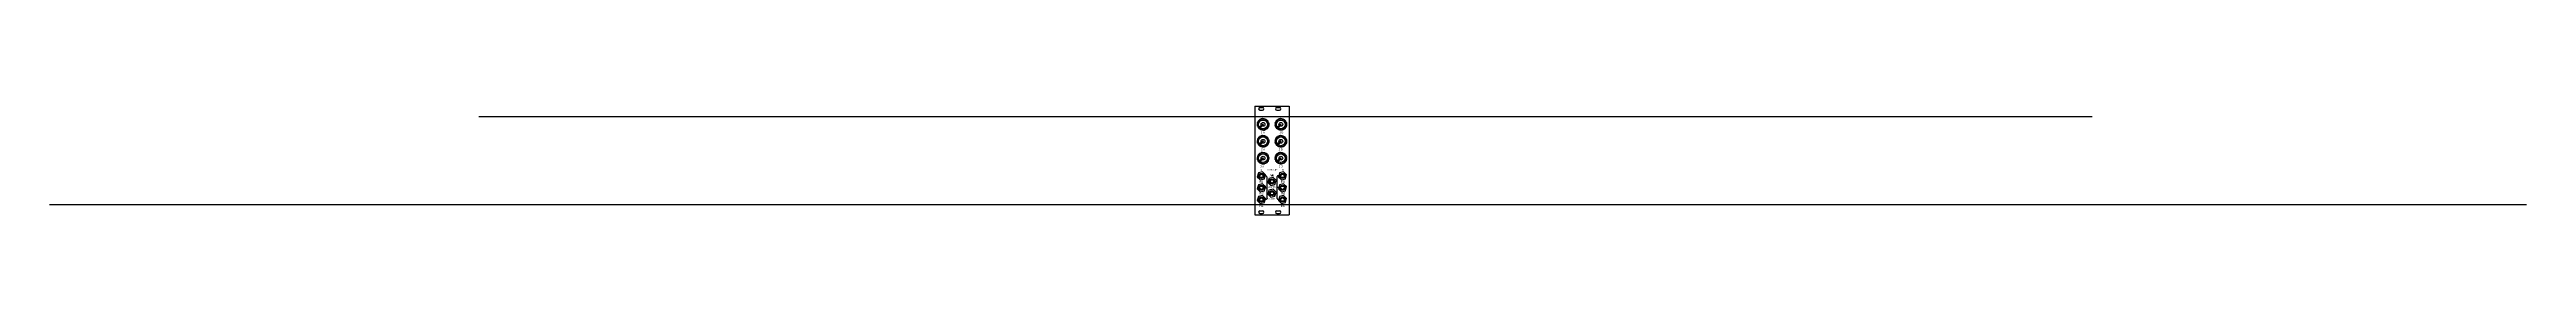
# Model space of a CAD drawing. Extents: x -1423 to 1501, y 0 to 128.
import ezdxf

# ---------------------------------------------------------------- set-up
doc = ezdxf.new("R2010")
doc.units = 0
for name, color, linetype in [('DXF_662_VCA_PANEL_1_0_MOD0', 7, 'CONTINUOUS'), ('DXF_662_VCA_PANEL_1_0_MOD1', 7, 'CONTINUOUS'), ('DXF_662_VCA_PANEL_1_0_MOD2', 7, 'CONTINUOUS'), ('LAYER1', 7, 'CONTINUOUS')]:
    doc.layers.add(name, color=color, linetype=linetype)
doc.styles.add('TEXT712761', font='txt', dxfattribs={"height": 0.2})
doc.styles.add('TEXT712770', font='txt', dxfattribs={"height": 0.2})
doc.styles.add('TEXT712773', font='txt', dxfattribs={"height": 0.2})
doc.styles.add('TEXT712776', font='txt', dxfattribs={"height": 0.2})
doc.styles.add('TEXT712779', font='txt', dxfattribs={"height": 0.2})
doc.styles.add('TEXT712782', font='txt', dxfattribs={"height": 0.2})
doc.styles.add('TEXT712785', font='txt', dxfattribs={"height": 0.2})
doc.styles.add('TEXT712788', font='txt', dxfattribs={"height": 0.2})
doc.styles.add('TEXT712791', font='txt', dxfattribs={"height": 0.2})
doc.styles.add('TEXT712794', font='txt', dxfattribs={"height": 0.2})
doc.styles.add('TEXT712797', font='txt', dxfattribs={"height": 0.2})
doc.styles.add('TEXT712800', font='txt', dxfattribs={"height": 0.2})
doc.styles.add('TEXT721699', font='txt', dxfattribs={"height": 0.2})
doc.styles.add('TEXT721718', font='txt', dxfattribs={"height": 0.2})
doc.styles.add('TEXT721737', font='txt', dxfattribs={"height": 0.2})
doc.styles.add('TEXT721740', font='txt', dxfattribs={"height": 0.2})
doc.styles.add('TEXT721743', font='txt', dxfattribs={"height": 0.2})
doc.styles.add('TEXT721746', font='txt', dxfattribs={"height": 0.2})

msp = doc.modelspace()

# ---------------------------------------------------------------- linework, layer by layer
at = {"layer": 'DXF_662_VCA_PANEL_1_0_MOD0', "color": 178}
for p, q in [((0, 128.5), (40.3, 128.5)), ((6, 127.1), (9, 127.1)), ((6, 123.9), (9, 123.9)), ((0, 0), (40.3, 0)), ((6, 4.6), (9, 4.6)), ((6, 1.4), (9, 1.4))]:
    msp.add_line(p, q, dxfattribs=at)
for centre, start, end in [((6, 125.5), 90, 270), ((9, 125.5), 270, 90), ((6, 3), 90, 270), ((9, 3), 270, 90)]:
    msp.add_arc(centre, 1.6, start, end, dxfattribs=at)
at = {"layer": 'DXF_662_VCA_PANEL_1_0_MOD1', "color": 18}
for p, q in [((0, 128.5), (0, 0)), ((40.3, 128.5), (40.3, 0))]:
    msp.add_line(p, q, dxfattribs=at)
at = {"layer": 'DXF_662_VCA_PANEL_1_0_MOD1', "color": 178}
for p, q in [((26, 127.1), (29, 127.1)), ((26, 123.9), (29, 123.9)), ((26, 4.6), (29, 4.6)), ((26, 1.4), (29, 1.4))]:
    msp.add_line(p, q, dxfattribs=at)
for centre, start, end in [((26, 125.5), 90, 270), ((29, 125.5), 270, 90), ((26, 3), 90, 270), ((29, 3), 270, 90)]:
    msp.add_arc(centre, 1.6, start, end, dxfattribs=at)
at = {"layer": 'DXF_662_VCA_PANEL_1_0_MOD2', "color": 6}
for p, q in [((-916.1, 116.5), (988.2, 116.5)), ((-1422.8, 12), (1500.9, 12))]:
    msp.add_line(p, q, dxfattribs=at)
at = {"layer": 'LAYER1', "color": 18}
for p, q in [((2.8, 107.9), (2.7, 107.3)), ((2.8, 107.9), (2.7, 107.3)), ((2.8, 107.9), (2.7, 107.3)), ((2.8, 107.9), (2.7, 107.3)), ((2.7, 106.7), (2.8, 106.1)), ((2.7, 106.7), (2.8, 106.1)), ((2.7, 106.7), (2.8, 106.1)), ((2.7, 106.7), (2.8, 106.1)), ((2.8, 87.9), (2.7, 87.3)), ((2.8, 87.9), (2.7, 87.3)), ((2.8, 87.9), (2.7, 87.3)), ((2.8, 87.9), (2.7, 87.3)), ((3.1, 109.1), (2.9, 108.5)), ((3.1, 109.1), (2.9, 108.5)), ((3.1, 109.1), (2.9, 108.5)), ((3.1, 109.1), (2.9, 108.5)), ((3.1, 104.9), (2.9, 105.5)), ((3.1, 104.9), (2.9, 105.5)), ((3.1, 104.9), (2.9, 105.5)), ((3.1, 104.9), (2.9, 105.5)), ((3.1, 89.1), (2.9, 88.5)), ((3.1, 89.1), (2.9, 88.5)), ((3.1, 89.1), (2.9, 88.5)), ((3.1, 89.1), (2.9, 88.5)), ((3.5, 110.2), (3.3, 109.7)), ((3.5, 110.2), (3.3, 109.7)), ((3.5, 110.2), (3.3, 109.7)), ((3.5, 110.2), (3.3, 109.7)), ((3.3, 104.3), (3.5, 103.8)), ((3.3, 104.3), (3.5, 103.8)), ((3.3, 104.3), (3.5, 103.8)), ((3.3, 104.3), (3.5, 103.8)), ((3.5, 90.2), (3.3, 89.7)), ((3.5, 90.2), (3.3, 89.7)), ((3.5, 90.2), (3.3, 89.7)), ((3.5, 90.2), (3.3, 89.7)), ((4.2, 111.2), (3.8, 110.7)), ((4.2, 111.2), (3.8, 110.7)), ((4.2, 111.2), (3.8, 110.7)), ((4.2, 111.2), (3.8, 110.7)), ((4.2, 102.8), (3.8, 103.3)), ((4.2, 102.8), (3.8, 103.3)), ((4.2, 102.8), (3.8, 103.3)), ((4.2, 102.8), (3.8, 103.3)), ((4.2, 91.2), (3.8, 90.7)), ((4.2, 91.2), (3.8, 90.7)), ((4.2, 91.2), (3.8, 90.7)), ((4.2, 91.2), (3.8, 90.7)), ((5, 112.1), (4.6, 111.7)), ((5, 112.1), (4.6, 111.7)), ((5, 112.1), (4.6, 111.7)), ((5, 112.1), (4.6, 111.7)), ((5, 101.9), (4.6, 102.3)), ((5, 101.9), (4.6, 102.3)), ((5, 101.9), (4.6, 102.3)), ((5, 101.9), (4.6, 102.3)), ((5, 92.1), (4.6, 91.7)), ((5, 92.1), (4.6, 91.7)), ((5, 92.1), (4.6, 91.7)), ((5, 92.1), (4.6, 91.7)), ((5.9, 112.8), (5.5, 112.5)), ((5.9, 112.8), (5.5, 112.5)), ((5.9, 112.8), (5.5, 112.5)), ((5.9, 112.8), (5.5, 112.5)), ((5.9, 101.2), (5.5, 101.5)), ((5.9, 101.2), (5.5, 101.5)), ((5.9, 101.2), (5.5, 101.5)), ((5.9, 101.2), (5.5, 101.5)), ((5.9, 92.8), (5.5, 92.5)), ((5.9, 92.8), (5.5, 92.5)), ((5.9, 92.8), (5.5, 92.5)), ((5.9, 92.8), (5.5, 92.5)), ((9.2, 107.4), (5.6, 103.8)), ((9.2, 107.4), (5.6, 103.8)), ((10.1, 106.6), (6.4, 102.9)), ((10.1, 106.6), (6.4, 102.9)), ((7, 113.4), (6.5, 113.1)), ((7, 113.4), (6.5, 113.1)), ((7, 113.4), (6.5, 113.1)), ((7, 113.4), (6.5, 113.1)), ((7, 100.6), (6.5, 100.9)), ((7, 100.6), (6.5, 100.9)), ((7, 100.6), (6.5, 100.9)), ((7, 100.6), (6.5, 100.9)), ((7, 93.4), (6.5, 93.1)), ((7, 93.4), (6.5, 93.1)), ((7, 93.4), (6.5, 93.1)), ((7, 93.4), (6.5, 93.1)), ((8.1, 113.7), (7.6, 113.6)), ((8.1, 113.7), (7.6, 113.6)), ((8.1, 113.7), (7.6, 113.6)), ((8.1, 113.7), (7.6, 113.6)), ((8.1, 100.3), (7.6, 100.4)), ((8.1, 100.3), (7.6, 100.4)), ((8.1, 100.3), (7.6, 100.4)), ((8.1, 100.3), (7.6, 100.4)), ((8.1, 93.7), (7.6, 93.6)), ((8.1, 93.7), (7.6, 93.6)), ((8.1, 93.7), (7.6, 93.6)), ((8.1, 93.7), (7.6, 93.6)), ((9.3, 113.9), (8.8, 113.9)), ((9.3, 113.9), (8.8, 113.9)), ((9.3, 113.9), (8.8, 113.9)), ((9.3, 113.9), (8.8, 113.9)), ((9.3, 100.1), (8.8, 100.1)), ((9.3, 100.1), (8.8, 100.1)), ((9.3, 100.1), (8.8, 100.1)), ((9.3, 100.1), (8.8, 100.1)), ((9.3, 93.9), (8.8, 93.9)), ((9.3, 93.9), (8.8, 93.9)), ((9.3, 93.9), (8.8, 93.9)), ((9.3, 93.9), (8.8, 93.9)), ((9.2, 107.4), (10.1, 106.6)), ((9.2, 107.4), (10.1, 106.6)), ((10, 113.9), (10.5, 113.9)), ((10, 113.9), (10.5, 113.9)), ((10, 113.9), (10.5, 113.9)), ((10, 113.9), (10.5, 113.9)), ((10.5, 100.1), (10, 100.1)), ((10.5, 100.1), (10, 100.1)), ((10.5, 100.1), (10, 100.1)), ((10.5, 100.1), (10, 100.1)), ((10, 93.9), (10.5, 93.9)), ((10, 93.9), (10.5, 93.9)), ((10, 93.9), (10.5, 93.9)), ((10, 93.9), (10.5, 93.9)), ((11.2, 113.7), (11.7, 113.6)), ((11.2, 113.7), (11.7, 113.6)), ((11.2, 113.7), (11.7, 113.6)), ((11.2, 113.7), (11.7, 113.6)), ((11.7, 100.4), (11.2, 100.3)), ((11.7, 100.4), (11.2, 100.3)), ((11.7, 100.4), (11.2, 100.3)), ((11.7, 100.4), (11.2, 100.3)), ((11.2, 93.7), (11.7, 93.6)), ((11.2, 93.7), (11.7, 93.6)), ((11.2, 93.7), (11.7, 93.6)), ((11.2, 93.7), (11.7, 93.6)), ((12.3, 113.4), (12.8, 113.1)), ((12.3, 113.4), (12.8, 113.1)), ((12.3, 113.4), (12.8, 113.1)), ((12.3, 113.4), (12.8, 113.1)), ((12.8, 100.9), (12.3, 100.6)), ((12.8, 100.9), (12.3, 100.6)), ((12.8, 100.9), (12.3, 100.6)), ((12.8, 100.9), (12.3, 100.6)), ((12.3, 93.4), (12.8, 93.1)), ((12.3, 93.4), (12.8, 93.1)), ((12.3, 93.4), (12.8, 93.1)), ((12.3, 93.4), (12.8, 93.1)), ((13.4, 112.8), (13.8, 112.5)), ((13.4, 112.8), (13.8, 112.5)), ((13.4, 112.8), (13.8, 112.5)), ((13.4, 112.8), (13.8, 112.5)), ((13.8, 101.5), (13.4, 101.2)), ((13.8, 101.5), (13.4, 101.2)), ((13.8, 101.5), (13.4, 101.2)), ((13.8, 101.5), (13.4, 101.2)), ((13.4, 92.8), (13.8, 92.5)), ((13.4, 92.8), (13.8, 92.5)), ((13.4, 92.8), (13.8, 92.5)), ((13.4, 92.8), (13.8, 92.5)), ((14.3, 112.1), (14.7, 111.7)), ((14.3, 112.1), (14.7, 111.7)), ((14.3, 112.1), (14.7, 111.7)), ((14.3, 112.1), (14.7, 111.7)), ((14.7, 102.3), (14.3, 101.9)), ((14.7, 102.3), (14.3, 101.9)), ((14.7, 102.3), (14.3, 101.9)), ((14.7, 102.3), (14.3, 101.9)), ((14.3, 92.1), (14.7, 91.7)), ((14.3, 92.1), (14.7, 91.7)), ((14.3, 92.1), (14.7, 91.7)), ((14.3, 92.1), (14.7, 91.7)), ((15.1, 111.2), (15.5, 110.7)), ((15.1, 111.2), (15.5, 110.7)), ((15.1, 111.2), (15.5, 110.7)), ((15.1, 111.2), (15.5, 110.7)), ((15.5, 103.3), (15.1, 102.8)), ((15.5, 103.3), (15.1, 102.8)), ((15.5, 103.3), (15.1, 102.8)), ((15.5, 103.3), (15.1, 102.8)), ((15.1, 91.2), (15.5, 90.7)), ((15.1, 91.2), (15.5, 90.7)), ((15.1, 91.2), (15.5, 90.7)), ((15.1, 91.2), (15.5, 90.7)), ((15.8, 110.2), (16, 109.7)), ((15.8, 110.2), (16, 109.7)), ((15.8, 110.2), (16, 109.7)), ((15.8, 110.2), (16, 109.7)), ((16, 104.3), (15.8, 103.8)), ((16, 104.3), (15.8, 103.8)), ((16, 104.3), (15.8, 103.8)), ((16, 104.3), (15.8, 103.8)), ((15.8, 90.2), (16, 89.7)), ((15.8, 90.2), (16, 89.7)), ((15.8, 90.2), (16, 89.7)), ((15.8, 90.2), (16, 89.7)), ((16.2, 109.1), (16.4, 108.5)), ((16.2, 109.1), (16.4, 108.5)), ((16.2, 109.1), (16.4, 108.5)), ((16.2, 109.1), (16.4, 108.5)), ((16.4, 105.5), (16.2, 104.9)), ((16.4, 105.5), (16.2, 104.9)), ((16.4, 105.5), (16.2, 104.9)), ((16.4, 105.5), (16.2, 104.9)), ((16.2, 89.1), (16.4, 88.5)), ((16.2, 89.1), (16.4, 88.5)), ((16.2, 89.1), (16.4, 88.5)), ((16.2, 89.1), (16.4, 88.5)), ((16.5, 107.9), (16.5, 107.3)), ((16.5, 107.9), (16.5, 107.3)), ((16.5, 107.9), (16.5, 107.3)), ((16.5, 107.9), (16.5, 107.3)), ((16.5, 106.7), (16.5, 106.1)), ((16.5, 106.7), (16.5, 106.1)), ((16.5, 106.7), (16.5, 106.1)), ((16.5, 106.7), (16.5, 106.1)), ((16.5, 87.9), (16.5, 87.3)), ((16.5, 87.9), (16.5, 87.3)), ((16.5, 87.9), (16.5, 87.3)), ((16.5, 87.9), (16.5, 87.3)), ((23.8, 107.9), (23.7, 107.3)), ((23.8, 107.9), (23.7, 107.3)), ((23.8, 107.9), (23.7, 107.3)), ((23.8, 107.9), (23.7, 107.3)), ((23.7, 106.7), (23.8, 106.1)), ((23.7, 106.7), (23.8, 106.1)), ((23.7, 106.7), (23.8, 106.1)), ((23.7, 106.7), (23.8, 106.1)), ((23.8, 87.9), (23.7, 87.3)), ((23.8, 87.9), (23.7, 87.3)), ((23.8, 87.9), (23.7, 87.3)), ((23.8, 87.9), (23.7, 87.3)), ((24.1, 109.1), (23.9, 108.5)), ((24.1, 109.1), (23.9, 108.5)), ((24.1, 109.1), (23.9, 108.5)), ((24.1, 109.1), (23.9, 108.5)), ((24.1, 104.9), (23.9, 105.5)), ((24.1, 104.9), (23.9, 105.5)), ((24.1, 104.9), (23.9, 105.5)), ((24.1, 104.9), (23.9, 105.5)), ((24.1, 89.1), (23.9, 88.5)), ((24.1, 89.1), (23.9, 88.5)), ((24.1, 89.1), (23.9, 88.5)), ((24.1, 89.1), (23.9, 88.5)), ((24.5, 110.2), (24.3, 109.7)), ((24.5, 110.2), (24.3, 109.7)), ((24.5, 110.2), (24.3, 109.7)), ((24.5, 110.2), (24.3, 109.7)), ((24.3, 104.3), (24.5, 103.8)), ((24.3, 104.3), (24.5, 103.8)), ((24.3, 104.3), (24.5, 103.8)), ((24.3, 104.3), (24.5, 103.8)), ((24.5, 90.2), (24.3, 89.7)), ((24.5, 90.2), (24.3, 89.7)), ((24.5, 90.2), (24.3, 89.7)), ((24.5, 90.2), (24.3, 89.7)), ((25.2, 111.2), (24.8, 110.7)), ((25.2, 111.2), (24.8, 110.7)), ((25.2, 111.2), (24.8, 110.7)), ((25.2, 111.2), (24.8, 110.7)), ((25.2, 102.8), (24.8, 103.3)), ((25.2, 102.8), (24.8, 103.3)), ((25.2, 102.8), (24.8, 103.3)), ((25.2, 102.8), (24.8, 103.3)), ((25.2, 91.2), (24.8, 90.7)), ((25.2, 91.2), (24.8, 90.7)), ((25.2, 91.2), (24.8, 90.7)), ((25.2, 91.2), (24.8, 90.7)), ((26, 112.1), (25.6, 111.7)), ((26, 112.1), (25.6, 111.7)), ((26, 112.1), (25.6, 111.7)), ((26, 112.1), (25.6, 111.7)), ((26, 101.9), (25.6, 102.3)), ((26, 101.9), (25.6, 102.3)), ((26, 101.9), (25.6, 102.3)), ((26, 101.9), (25.6, 102.3)), ((26, 92.1), (25.6, 91.7)), ((26, 92.1), (25.6, 91.7)), ((26, 92.1), (25.6, 91.7)), ((26, 92.1), (25.6, 91.7)), ((26.9, 112.8), (26.5, 112.5)), ((26.9, 112.8), (26.5, 112.5)), ((26.9, 112.8), (26.5, 112.5)), ((26.9, 112.8), (26.5, 112.5)), ((26.9, 101.2), (26.5, 101.5)), ((26.9, 101.2), (26.5, 101.5)), ((26.9, 101.2), (26.5, 101.5)), ((26.9, 101.2), (26.5, 101.5)), ((26.9, 92.8), (26.5, 92.5)), ((26.9, 92.8), (26.5, 92.5)), ((26.9, 92.8), (26.5, 92.5)), ((26.9, 92.8), (26.5, 92.5)), ((30.2, 107.4), (26.6, 103.8)), ((30.2, 107.4), (26.6, 103.8)), ((31.1, 106.6), (27.4, 102.9)), ((31.1, 106.6), (27.4, 102.9)), ((28, 113.4), (27.5, 113.1)), ((28, 113.4), (27.5, 113.1)), ((28, 113.4), (27.5, 113.1)), ((28, 113.4), (27.5, 113.1)), ((28, 100.6), (27.5, 100.9)), ((28, 100.6), (27.5, 100.9)), ((28, 100.6), (27.5, 100.9)), ((28, 100.6), (27.5, 100.9)), ((28, 93.4), (27.5, 93.1)), ((28, 93.4), (27.5, 93.1)), ((28, 93.4), (27.5, 93.1)), ((28, 93.4), (27.5, 93.1)), ((29.1, 113.7), (28.6, 113.6)), ((29.1, 113.7), (28.6, 113.6)), ((29.1, 113.7), (28.6, 113.6)), ((29.1, 113.7), (28.6, 113.6)), ((29.1, 100.3), (28.6, 100.4)), ((29.1, 100.3), (28.6, 100.4)), ((29.1, 100.3), (28.6, 100.4)), ((29.1, 100.3), (28.6, 100.4)), ((29.1, 93.7), (28.6, 93.6)), ((29.1, 93.7), (28.6, 93.6)), ((29.1, 93.7), (28.6, 93.6)), ((29.1, 93.7), (28.6, 93.6)), ((30.3, 113.9), (29.8, 113.9)), ((30.3, 113.9), (29.8, 113.9)), ((30.3, 113.9), (29.8, 113.9)), ((30.3, 113.9), (29.8, 113.9)), ((30.3, 100.1), (29.8, 100.1)), ((30.3, 100.1), (29.8, 100.1)), ((30.3, 100.1), (29.8, 100.1)), ((30.3, 100.1), (29.8, 100.1)), ((30.3, 93.9), (29.8, 93.9)), ((30.3, 93.9), (29.8, 93.9)), ((30.3, 93.9), (29.8, 93.9)), ((30.3, 93.9), (29.8, 93.9)), ((30.2, 107.4), (31.1, 106.6)), ((30.2, 107.4), (31.1, 106.6)), ((31, 113.9), (31.5, 113.9)), ((31, 113.9), (31.5, 113.9)), ((31, 113.9), (31.5, 113.9)), ((31, 113.9), (31.5, 113.9)), ((31.5, 100.1), (31, 100.1)), ((31.5, 100.1), (31, 100.1)), ((31.5, 100.1), (31, 100.1)), ((31.5, 100.1), (31, 100.1)), ((31, 93.9), (31.5, 93.9)), ((31, 93.9), (31.5, 93.9)), ((31, 93.9), (31.5, 93.9)), ((31, 93.9), (31.5, 93.9)), ((32.2, 113.7), (32.7, 113.6)), ((32.2, 113.7), (32.7, 113.6)), ((32.2, 113.7), (32.7, 113.6)), ((32.2, 113.7), (32.7, 113.6)), ((32.7, 100.4), (32.2, 100.3)), ((32.7, 100.4), (32.2, 100.3)), ((32.7, 100.4), (32.2, 100.3)), ((32.7, 100.4), (32.2, 100.3)), ((32.2, 93.7), (32.7, 93.6)), ((32.2, 93.7), (32.7, 93.6)), ((32.2, 93.7), (32.7, 93.6)), ((32.2, 93.7), (32.7, 93.6)), ((33.3, 113.4), (33.8, 113.1)), ((33.3, 113.4), (33.8, 113.1)), ((33.3, 113.4), (33.8, 113.1)), ((33.3, 113.4), (33.8, 113.1)), ((33.8, 100.9), (33.3, 100.6)), ((33.8, 100.9), (33.3, 100.6)), ((33.8, 100.9), (33.3, 100.6)), ((33.8, 100.9), (33.3, 100.6)), ((33.3, 93.4), (33.8, 93.1)), ((33.3, 93.4), (33.8, 93.1)), ((33.3, 93.4), (33.8, 93.1)), ((33.3, 93.4), (33.8, 93.1)), ((34.4, 112.8), (34.8, 112.5)), ((34.4, 112.8), (34.8, 112.5)), ((34.4, 112.8), (34.8, 112.5)), ((34.4, 112.8), (34.8, 112.5)), ((34.8, 101.5), (34.4, 101.2)), ((34.8, 101.5), (34.4, 101.2)), ((34.8, 101.5), (34.4, 101.2)), ((34.8, 101.5), (34.4, 101.2)), ((34.4, 92.8), (34.8, 92.5)), ((34.4, 92.8), (34.8, 92.5)), ((34.4, 92.8), (34.8, 92.5)), ((34.4, 92.8), (34.8, 92.5)), ((35.3, 112.1), (35.7, 111.7)), ((35.3, 112.1), (35.7, 111.7)), ((35.3, 112.1), (35.7, 111.7)), ((35.3, 112.1), (35.7, 111.7)), ((35.7, 102.3), (35.3, 101.9)), ((35.7, 102.3), (35.3, 101.9)), ((35.7, 102.3), (35.3, 101.9)), ((35.7, 102.3), (35.3, 101.9)), ((35.3, 92.1), (35.7, 91.7)), ((35.3, 92.1), (35.7, 91.7)), ((35.3, 92.1), (35.7, 91.7)), ((35.3, 92.1), (35.7, 91.7)), ((36.1, 111.2), (36.5, 110.7)), ((36.1, 111.2), (36.5, 110.7)), ((36.1, 111.2), (36.5, 110.7)), ((36.1, 111.2), (36.5, 110.7)), ((36.5, 103.3), (36.1, 102.8)), ((36.5, 103.3), (36.1, 102.8)), ((36.5, 103.3), (36.1, 102.8)), ((36.5, 103.3), (36.1, 102.8)), ((36.1, 91.2), (36.5, 90.7)), ((36.1, 91.2), (36.5, 90.7)), ((36.1, 91.2), (36.5, 90.7)), ((36.1, 91.2), (36.5, 90.7)), ((36.8, 110.2), (37, 109.7)), ((36.8, 110.2), (37, 109.7)), ((36.8, 110.2), (37, 109.7)), ((36.8, 110.2), (37, 109.7)), ((37, 104.3), (36.8, 103.8)), ((37, 104.3), (36.8, 103.8)), ((37, 104.3), (36.8, 103.8)), ((37, 104.3), (36.8, 103.8)), ((36.8, 90.2), (37, 89.7)), ((36.8, 90.2), (37, 89.7)), ((36.8, 90.2), (37, 89.7)), ((36.8, 90.2), (37, 89.7)), ((37.2, 109.1), (37.4, 108.5)), ((37.2, 109.1), (37.4, 108.5)), ((37.2, 109.1), (37.4, 108.5)), ((37.2, 109.1), (37.4, 108.5)), ((37.4, 105.5), (37.2, 104.9)), ((37.4, 105.5), (37.2, 104.9)), ((37.4, 105.5), (37.2, 104.9)), ((37.4, 105.5), (37.2, 104.9)), ((37.2, 89.1), (37.4, 88.5)), ((37.2, 89.1), (37.4, 88.5)), ((37.2, 89.1), (37.4, 88.5)), ((37.2, 89.1), (37.4, 88.5)), ((37.5, 107.9), (37.5, 107.3)), ((37.5, 107.9), (37.5, 107.3)), ((37.5, 107.9), (37.5, 107.3)), ((37.5, 107.9), (37.5, 107.3)), ((37.5, 106.7), (37.5, 106.1)), ((37.5, 106.7), (37.5, 106.1)), ((37.5, 106.7), (37.5, 106.1)), ((37.5, 106.7), (37.5, 106.1)), ((37.5, 87.9), (37.5, 87.3)), ((37.5, 87.9), (37.5, 87.3)), ((37.5, 87.9), (37.5, 87.3)), ((37.5, 87.9), (37.5, 87.3)), ((2.7, 86.7), (2.8, 86.1)), ((2.7, 86.7), (2.8, 86.1)), ((2.7, 86.7), (2.8, 86.1)), ((2.7, 86.7), (2.8, 86.1)), ((2.8, 67.9), (2.7, 67.3)), ((2.8, 67.9), (2.7, 67.3)), ((2.8, 67.9), (2.7, 67.3)), ((2.8, 67.9), (2.7, 67.3)), ((2.7, 66.7), (2.8, 66.1)), ((2.7, 66.7), (2.8, 66.1)), ((2.7, 66.7), (2.8, 66.1)), ((2.7, 66.7), (2.8, 66.1)), ((3.1, 84.9), (2.9, 85.5)), ((3.1, 84.9), (2.9, 85.5)), ((3.1, 84.9), (2.9, 85.5)), ((3.1, 84.9), (2.9, 85.5)), ((3.1, 69.1), (2.9, 68.5)), ((3.1, 69.1), (2.9, 68.5)), ((3.1, 69.1), (2.9, 68.5)), ((3.1, 69.1), (2.9, 68.5)), ((3.1, 64.9), (2.9, 65.5)), ((3.1, 64.9), (2.9, 65.5)), ((3.1, 64.9), (2.9, 65.5)), ((3.1, 64.9), (2.9, 65.5)), ((3.3, 84.3), (3.5, 83.8)), ((3.3, 84.3), (3.5, 83.8)), ((3.3, 84.3), (3.5, 83.8)), ((3.3, 84.3), (3.5, 83.8)), ((3.5, 70.2), (3.3, 69.7)), ((3.5, 70.2), (3.3, 69.7)), ((3.5, 70.2), (3.3, 69.7)), ((3.5, 70.2), (3.3, 69.7)), ((3.3, 64.3), (3.5, 63.8)), ((3.3, 64.3), (3.5, 63.8)), ((3.3, 64.3), (3.5, 63.8)), ((3.3, 64.3), (3.5, 63.8)), ((4.2, 82.8), (3.8, 83.3)), ((4.2, 82.8), (3.8, 83.3)), ((4.2, 82.8), (3.8, 83.3)), ((4.2, 82.8), (3.8, 83.3)), ((4.2, 71.2), (3.8, 70.7)), ((4.2, 71.2), (3.8, 70.7)), ((4.2, 71.2), (3.8, 70.7)), ((4.2, 71.2), (3.8, 70.7)), ((4.2, 62.8), (3.8, 63.3)), ((4.2, 62.8), (3.8, 63.3)), ((4.2, 62.8), (3.8, 63.3)), ((4.2, 62.8), (3.8, 63.3)), ((5, 81.9), (4.6, 82.3)), ((5, 81.9), (4.6, 82.3)), ((5, 81.9), (4.6, 82.3)), ((5, 81.9), (4.6, 82.3)), ((5, 72.1), (4.6, 71.7)), ((5, 72.1), (4.6, 71.7)), ((5, 72.1), (4.6, 71.7)), ((5, 72.1), (4.6, 71.7)), ((5, 61.9), (4.6, 62.3)), ((5, 61.9), (4.6, 62.3)), ((5, 61.9), (4.6, 62.3)), ((5, 61.9), (4.6, 62.3)), ((5.9, 81.2), (5.5, 81.5)), ((5.9, 81.2), (5.5, 81.5)), ((5.9, 81.2), (5.5, 81.5)), ((5.9, 81.2), (5.5, 81.5)), ((5.9, 72.8), (5.5, 72.5)), ((5.9, 72.8), (5.5, 72.5)), ((5.9, 72.8), (5.5, 72.5)), ((5.9, 72.8), (5.5, 72.5)), ((5.9, 61.2), (5.5, 61.5)), ((5.9, 61.2), (5.5, 61.5)), ((5.9, 61.2), (5.5, 61.5)), ((5.9, 61.2), (5.5, 61.5)), ((9.2, 87.4), (5.6, 83.8)), ((9.2, 87.4), (5.6, 83.8)), ((9.2, 67.4), (5.6, 63.8)), ((9.2, 67.4), (5.6, 63.8)), ((10.1, 86.6), (6.4, 82.9)), ((10.1, 86.6), (6.4, 82.9)), ((10.1, 66.6), (6.4, 62.9)), ((10.1, 66.6), (6.4, 62.9)), ((7, 80.6), (6.5, 80.9)), ((7, 80.6), (6.5, 80.9)), ((7, 80.6), (6.5, 80.9)), ((7, 80.6), (6.5, 80.9)), ((7, 73.4), (6.5, 73.1)), ((7, 73.4), (6.5, 73.1)), ((7, 73.4), (6.5, 73.1)), ((7, 73.4), (6.5, 73.1)), ((7, 60.6), (6.5, 60.9)), ((7, 60.6), (6.5, 60.9)), ((7, 60.6), (6.5, 60.9)), ((7, 60.6), (6.5, 60.9)), ((8.1, 80.3), (7.6, 80.4)), ((8.1, 80.3), (7.6, 80.4)), ((8.1, 80.3), (7.6, 80.4)), ((8.1, 80.3), (7.6, 80.4)), ((8.1, 73.7), (7.6, 73.6)), ((8.1, 73.7), (7.6, 73.6)), ((8.1, 73.7), (7.6, 73.6)), ((8.1, 73.7), (7.6, 73.6)), ((8.1, 60.3), (7.6, 60.4)), ((8.1, 60.3), (7.6, 60.4)), ((8.1, 60.3), (7.6, 60.4)), ((8.1, 60.3), (7.6, 60.4)), ((9.3, 80.1), (8.8, 80.1)), ((9.3, 80.1), (8.8, 80.1)), ((9.3, 80.1), (8.8, 80.1)), ((9.3, 80.1), (8.8, 80.1)), ((9.3, 73.9), (8.8, 73.9)), ((9.3, 73.9), (8.8, 73.9)), ((9.3, 73.9), (8.8, 73.9)), ((9.3, 73.9), (8.8, 73.9)), ((9.3, 60.1), (8.8, 60.1)), ((9.3, 60.1), (8.8, 60.1)), ((9.3, 60.1), (8.8, 60.1)), ((9.3, 60.1), (8.8, 60.1)), ((9.2, 87.4), (10.1, 86.6)), ((9.2, 87.4), (10.1, 86.6)), ((9.2, 67.4), (10.1, 66.6)), ((9.2, 67.4), (10.1, 66.6)), ((10.5, 80.1), (10, 80.1)), ((10.5, 80.1), (10, 80.1)), ((10.5, 80.1), (10, 80.1)), ((10.5, 80.1), (10, 80.1)), ((10, 73.9), (10.5, 73.9)), ((10, 73.9), (10.5, 73.9)), ((10, 73.9), (10.5, 73.9)), ((10, 73.9), (10.5, 73.9)), ((10.5, 60.1), (10, 60.1)), ((10.5, 60.1), (10, 60.1)), ((10.5, 60.1), (10, 60.1)), ((10.5, 60.1), (10, 60.1)), ((11.7, 80.4), (11.2, 80.3)), ((11.7, 80.4), (11.2, 80.3)), ((11.7, 80.4), (11.2, 80.3)), ((11.7, 80.4), (11.2, 80.3)), ((11.2, 73.7), (11.7, 73.6)), ((11.2, 73.7), (11.7, 73.6)), ((11.2, 73.7), (11.7, 73.6)), ((11.2, 73.7), (11.7, 73.6)), ((11.7, 60.4), (11.2, 60.3)), ((11.7, 60.4), (11.2, 60.3)), ((11.7, 60.4), (11.2, 60.3)), ((11.7, 60.4), (11.2, 60.3)), ((12.8, 80.9), (12.3, 80.6)), ((12.8, 80.9), (12.3, 80.6)), ((12.8, 80.9), (12.3, 80.6)), ((12.8, 80.9), (12.3, 80.6)), ((12.3, 73.4), (12.8, 73.1)), ((12.3, 73.4), (12.8, 73.1)), ((12.3, 73.4), (12.8, 73.1)), ((12.3, 73.4), (12.8, 73.1)), ((12.8, 60.9), (12.3, 60.6)), ((12.8, 60.9), (12.3, 60.6)), ((12.8, 60.9), (12.3, 60.6)), ((12.8, 60.9), (12.3, 60.6)), ((13.8, 81.5), (13.4, 81.2)), ((13.8, 81.5), (13.4, 81.2)), ((13.8, 81.5), (13.4, 81.2)), ((13.8, 81.5), (13.4, 81.2)), ((13.4, 72.8), (13.8, 72.5)), ((13.4, 72.8), (13.8, 72.5)), ((13.4, 72.8), (13.8, 72.5)), ((13.4, 72.8), (13.8, 72.5)), ((13.8, 61.5), (13.4, 61.2)), ((13.8, 61.5), (13.4, 61.2)), ((13.8, 61.5), (13.4, 61.2)), ((13.8, 61.5), (13.4, 61.2)), ((14.7, 82.3), (14.3, 81.9)), ((14.7, 82.3), (14.3, 81.9)), ((14.7, 82.3), (14.3, 81.9)), ((14.7, 82.3), (14.3, 81.9)), ((14.3, 72.1), (14.7, 71.7)), ((14.3, 72.1), (14.7, 71.7)), ((14.3, 72.1), (14.7, 71.7)), ((14.3, 72.1), (14.7, 71.7)), ((14.7, 62.3), (14.3, 61.9)), ((14.7, 62.3), (14.3, 61.9)), ((14.7, 62.3), (14.3, 61.9)), ((14.7, 62.3), (14.3, 61.9)), ((15.5, 83.3), (15.1, 82.8)), ((15.5, 83.3), (15.1, 82.8)), ((15.5, 83.3), (15.1, 82.8)), ((15.5, 83.3), (15.1, 82.8)), ((15.1, 71.2), (15.5, 70.7)), ((15.1, 71.2), (15.5, 70.7)), ((15.1, 71.2), (15.5, 70.7)), ((15.1, 71.2), (15.5, 70.7)), ((15.5, 63.3), (15.1, 62.8)), ((15.5, 63.3), (15.1, 62.8)), ((15.5, 63.3), (15.1, 62.8)), ((15.5, 63.3), (15.1, 62.8)), ((16, 84.3), (15.8, 83.8)), ((16, 84.3), (15.8, 83.8)), ((16, 84.3), (15.8, 83.8)), ((16, 84.3), (15.8, 83.8)), ((15.8, 70.2), (16, 69.7)), ((15.8, 70.2), (16, 69.7)), ((15.8, 70.2), (16, 69.7)), ((15.8, 70.2), (16, 69.7)), ((16, 64.3), (15.8, 63.8)), ((16, 64.3), (15.8, 63.8)), ((16, 64.3), (15.8, 63.8)), ((16, 64.3), (15.8, 63.8)), ((16.4, 85.5), (16.2, 84.9)), ((16.4, 85.5), (16.2, 84.9)), ((16.4, 85.5), (16.2, 84.9)), ((16.4, 85.5), (16.2, 84.9)), ((16.2, 69.1), (16.4, 68.5)), ((16.2, 69.1), (16.4, 68.5)), ((16.2, 69.1), (16.4, 68.5)), ((16.2, 69.1), (16.4, 68.5)), ((16.4, 65.5), (16.2, 64.9)), ((16.4, 65.5), (16.2, 64.9)), ((16.4, 65.5), (16.2, 64.9)), ((16.4, 65.5), (16.2, 64.9)), ((16.5, 86.7), (16.5, 86.1)), ((16.5, 86.7), (16.5, 86.1)), ((16.5, 86.7), (16.5, 86.1)), ((16.5, 86.7), (16.5, 86.1)), ((16.5, 67.9), (16.5, 67.3)), ((16.5, 67.9), (16.5, 67.3)), ((16.5, 67.9), (16.5, 67.3)), ((16.5, 67.9), (16.5, 67.3)), ((16.5, 66.7), (16.5, 66.1)), ((16.5, 66.7), (16.5, 66.1)), ((16.5, 66.7), (16.5, 66.1)), ((16.5, 66.7), (16.5, 66.1)), ((23.7, 86.7), (23.8, 86.1)), ((23.7, 86.7), (23.8, 86.1)), ((23.7, 86.7), (23.8, 86.1)), ((23.7, 86.7), (23.8, 86.1)), ((23.8, 67.9), (23.7, 67.3)), ((23.8, 67.9), (23.7, 67.3)), ((23.8, 67.9), (23.7, 67.3)), ((23.8, 67.9), (23.7, 67.3)), ((23.7, 66.7), (23.8, 66.1)), ((23.7, 66.7), (23.8, 66.1)), ((23.7, 66.7), (23.8, 66.1)), ((23.7, 66.7), (23.8, 66.1)), ((24.1, 84.9), (23.9, 85.5)), ((24.1, 84.9), (23.9, 85.5)), ((24.1, 84.9), (23.9, 85.5)), ((24.1, 84.9), (23.9, 85.5)), ((24.1, 69.1), (23.9, 68.5)), ((24.1, 69.1), (23.9, 68.5)), ((24.1, 69.1), (23.9, 68.5)), ((24.1, 69.1), (23.9, 68.5)), ((24.1, 64.9), (23.9, 65.5)), ((24.1, 64.9), (23.9, 65.5)), ((24.1, 64.9), (23.9, 65.5)), ((24.1, 64.9), (23.9, 65.5)), ((24.3, 84.3), (24.5, 83.8)), ((24.3, 84.3), (24.5, 83.8)), ((24.3, 84.3), (24.5, 83.8)), ((24.3, 84.3), (24.5, 83.8)), ((24.5, 70.2), (24.3, 69.7)), ((24.5, 70.2), (24.3, 69.7)), ((24.5, 70.2), (24.3, 69.7)), ((24.5, 70.2), (24.3, 69.7)), ((24.3, 64.3), (24.5, 63.8)), ((24.3, 64.3), (24.5, 63.8)), ((24.3, 64.3), (24.5, 63.8)), ((24.3, 64.3), (24.5, 63.8)), ((25.2, 82.8), (24.8, 83.3)), ((25.2, 82.8), (24.8, 83.3)), ((25.2, 82.8), (24.8, 83.3)), ((25.2, 82.8), (24.8, 83.3)), ((25.2, 71.2), (24.8, 70.7)), ((25.2, 71.2), (24.8, 70.7)), ((25.2, 71.2), (24.8, 70.7)), ((25.2, 71.2), (24.8, 70.7)), ((25.2, 62.8), (24.8, 63.3)), ((25.2, 62.8), (24.8, 63.3)), ((25.2, 62.8), (24.8, 63.3)), ((25.2, 62.8), (24.8, 63.3)), ((26, 81.9), (25.6, 82.3)), ((26, 81.9), (25.6, 82.3)), ((26, 81.9), (25.6, 82.3)), ((26, 81.9), (25.6, 82.3)), ((26, 72.1), (25.6, 71.7)), ((26, 72.1), (25.6, 71.7)), ((26, 72.1), (25.6, 71.7)), ((26, 72.1), (25.6, 71.7)), ((26, 61.9), (25.6, 62.3)), ((26, 61.9), (25.6, 62.3)), ((26, 61.9), (25.6, 62.3)), ((26, 61.9), (25.6, 62.3)), ((26.9, 81.2), (26.5, 81.5)), ((26.9, 81.2), (26.5, 81.5)), ((26.9, 81.2), (26.5, 81.5)), ((26.9, 81.2), (26.5, 81.5)), ((26.9, 72.8), (26.5, 72.5)), ((26.9, 72.8), (26.5, 72.5)), ((26.9, 72.8), (26.5, 72.5)), ((26.9, 72.8), (26.5, 72.5)), ((26.9, 61.2), (26.5, 61.5)), ((26.9, 61.2), (26.5, 61.5)), ((26.9, 61.2), (26.5, 61.5)), ((26.9, 61.2), (26.5, 61.5)), ((30.2, 87.4), (26.6, 83.8)), ((30.2, 87.4), (26.6, 83.8)), ((30.2, 67.4), (26.6, 63.8)), ((30.2, 67.4), (26.6, 63.8)), ((31.1, 86.6), (27.4, 82.9)), ((31.1, 86.6), (27.4, 82.9)), ((31.1, 66.6), (27.4, 62.9)), ((31.1, 66.6), (27.4, 62.9)), ((28, 80.6), (27.5, 80.9)), ((28, 80.6), (27.5, 80.9)), ((28, 80.6), (27.5, 80.9)), ((28, 80.6), (27.5, 80.9)), ((28, 73.4), (27.5, 73.1)), ((28, 73.4), (27.5, 73.1)), ((28, 73.4), (27.5, 73.1)), ((28, 73.4), (27.5, 73.1)), ((28, 60.6), (27.5, 60.9)), ((28, 60.6), (27.5, 60.9)), ((28, 60.6), (27.5, 60.9)), ((28, 60.6), (27.5, 60.9)), ((29.1, 80.3), (28.6, 80.4)), ((29.1, 80.3), (28.6, 80.4)), ((29.1, 80.3), (28.6, 80.4)), ((29.1, 80.3), (28.6, 80.4)), ((29.1, 73.7), (28.6, 73.6)), ((29.1, 73.7), (28.6, 73.6)), ((29.1, 73.7), (28.6, 73.6)), ((29.1, 73.7), (28.6, 73.6)), ((29.1, 60.3), (28.6, 60.4)), ((29.1, 60.3), (28.6, 60.4)), ((29.1, 60.3), (28.6, 60.4)), ((29.1, 60.3), (28.6, 60.4)), ((30.3, 80.1), (29.8, 80.1)), ((30.3, 80.1), (29.8, 80.1)), ((30.3, 80.1), (29.8, 80.1)), ((30.3, 80.1), (29.8, 80.1)), ((30.3, 73.9), (29.8, 73.9)), ((30.3, 73.9), (29.8, 73.9)), ((30.3, 73.9), (29.8, 73.9)), ((30.3, 73.9), (29.8, 73.9)), ((30.3, 60.1), (29.8, 60.1)), ((30.3, 60.1), (29.8, 60.1)), ((30.3, 60.1), (29.8, 60.1)), ((30.3, 60.1), (29.8, 60.1)), ((30.2, 87.4), (31.1, 86.6)), ((30.2, 87.4), (31.1, 86.6)), ((30.2, 67.4), (31.1, 66.6)), ((30.2, 67.4), (31.1, 66.6)), ((31.5, 80.1), (31, 80.1)), ((31.5, 80.1), (31, 80.1)), ((31.5, 80.1), (31, 80.1)), ((31.5, 80.1), (31, 80.1)), ((31, 73.9), (31.5, 73.9)), ((31, 73.9), (31.5, 73.9)), ((31, 73.9), (31.5, 73.9)), ((31, 73.9), (31.5, 73.9)), ((31.5, 60.1), (31, 60.1)), ((31.5, 60.1), (31, 60.1)), ((31.5, 60.1), (31, 60.1)), ((31.5, 60.1), (31, 60.1)), ((32.7, 80.4), (32.2, 80.3)), ((32.7, 80.4), (32.2, 80.3)), ((32.7, 80.4), (32.2, 80.3)), ((32.7, 80.4), (32.2, 80.3)), ((32.2, 73.7), (32.7, 73.6)), ((32.2, 73.7), (32.7, 73.6)), ((32.2, 73.7), (32.7, 73.6)), ((32.2, 73.7), (32.7, 73.6)), ((32.7, 60.4), (32.2, 60.3)), ((32.7, 60.4), (32.2, 60.3)), ((32.7, 60.4), (32.2, 60.3)), ((32.7, 60.4), (32.2, 60.3)), ((33.8, 80.9), (33.3, 80.6)), ((33.8, 80.9), (33.3, 80.6)), ((33.8, 80.9), (33.3, 80.6)), ((33.8, 80.9), (33.3, 80.6)), ((33.3, 73.4), (33.8, 73.1)), ((33.3, 73.4), (33.8, 73.1)), ((33.3, 73.4), (33.8, 73.1)), ((33.3, 73.4), (33.8, 73.1)), ((33.8, 60.9), (33.3, 60.6)), ((33.8, 60.9), (33.3, 60.6)), ((33.8, 60.9), (33.3, 60.6)), ((33.8, 60.9), (33.3, 60.6)), ((34.8, 81.5), (34.4, 81.2)), ((34.8, 81.5), (34.4, 81.2)), ((34.8, 81.5), (34.4, 81.2)), ((34.8, 81.5), (34.4, 81.2)), ((34.4, 72.8), (34.8, 72.5)), ((34.4, 72.8), (34.8, 72.5)), ((34.4, 72.8), (34.8, 72.5)), ((34.4, 72.8), (34.8, 72.5)), ((34.8, 61.5), (34.4, 61.2)), ((34.8, 61.5), (34.4, 61.2)), ((34.8, 61.5), (34.4, 61.2)), ((34.8, 61.5), (34.4, 61.2)), ((35.7, 82.3), (35.3, 81.9)), ((35.7, 82.3), (35.3, 81.9)), ((35.7, 82.3), (35.3, 81.9)), ((35.7, 82.3), (35.3, 81.9)), ((35.3, 72.1), (35.7, 71.7)), ((35.3, 72.1), (35.7, 71.7)), ((35.3, 72.1), (35.7, 71.7)), ((35.3, 72.1), (35.7, 71.7)), ((35.7, 62.3), (35.3, 61.9)), ((35.7, 62.3), (35.3, 61.9)), ((35.7, 62.3), (35.3, 61.9)), ((35.7, 62.3), (35.3, 61.9)), ((36.5, 83.3), (36.1, 82.8)), ((36.5, 83.3), (36.1, 82.8)), ((36.5, 83.3), (36.1, 82.8)), ((36.5, 83.3), (36.1, 82.8)), ((36.1, 71.2), (36.5, 70.7)), ((36.1, 71.2), (36.5, 70.7)), ((36.1, 71.2), (36.5, 70.7)), ((36.1, 71.2), (36.5, 70.7)), ((36.5, 63.3), (36.1, 62.8)), ((36.5, 63.3), (36.1, 62.8)), ((36.5, 63.3), (36.1, 62.8)), ((36.5, 63.3), (36.1, 62.8)), ((37, 84.3), (36.8, 83.8)), ((37, 84.3), (36.8, 83.8)), ((37, 84.3), (36.8, 83.8)), ((37, 84.3), (36.8, 83.8)), ((36.8, 70.2), (37, 69.7)), ((36.8, 70.2), (37, 69.7)), ((36.8, 70.2), (37, 69.7)), ((36.8, 70.2), (37, 69.7)), ((37, 64.3), (36.8, 63.8)), ((37, 64.3), (36.8, 63.8)), ((37, 64.3), (36.8, 63.8)), ((37, 64.3), (36.8, 63.8)), ((37.4, 85.5), (37.2, 84.9)), ((37.4, 85.5), (37.2, 84.9)), ((37.4, 85.5), (37.2, 84.9)), ((37.4, 85.5), (37.2, 84.9)), ((37.2, 69.1), (37.4, 68.5)), ((37.2, 69.1), (37.4, 68.5)), ((37.2, 69.1), (37.4, 68.5)), ((37.2, 69.1), (37.4, 68.5)), ((37.4, 65.5), (37.2, 64.9)), ((37.4, 65.5), (37.2, 64.9)), ((37.4, 65.5), (37.2, 64.9)), ((37.4, 65.5), (37.2, 64.9)), ((37.5, 86.7), (37.5, 86.1)), ((37.5, 86.7), (37.5, 86.1)), ((37.5, 86.7), (37.5, 86.1)), ((37.5, 86.7), (37.5, 86.1)), ((37.5, 67.9), (37.5, 67.3)), ((37.5, 67.9), (37.5, 67.3)), ((37.5, 67.9), (37.5, 67.3)), ((37.5, 67.9), (37.5, 67.3)), ((37.5, 66.7), (37.5, 66.1)), ((37.5, 66.7), (37.5, 66.1)), ((37.5, 66.7), (37.5, 66.1)), ((37.5, 66.7), (37.5, 66.1)), ((4.1, 49.5), (2.8, 44.7)), ((2.8, 44.7), (6.4, 41.2)), ((4.1, 35.5), (2.8, 30.7)), ((2.8, 30.7), (6.4, 27.2)), ((8.9, 50.8), (4.1, 49.5)), ((8.9, 36.8), (4.1, 35.5)), ((6.4, 41.2), (11.2, 42.5)), ((12.5, 47.3), (8.9, 50.8)), ((12.5, 33.3), (8.9, 36.8)), ((11.2, 42.5), (12.5, 47.3)), ((11.2, 28.5), (12.5, 33.3)), ((16.6, 43), (15.3, 38.2)), ((15.3, 38.2), (18.9, 34.7)), ((21.4, 44.3), (16.6, 43)), ((21.4, 30.3), (16.6, 29)), ((18.9, 34.7), (23.7, 36)), ((25, 40.8), (21.4, 44.3)), ((25, 26.8), (21.4, 30.3)), ((23.7, 36), (25, 40.8)), ((29.1, 49.5), (27.8, 44.7)), ((27.8, 44.7), (31.4, 41.2)), ((29.1, 35.5), (27.8, 30.7)), ((27.8, 30.7), (31.4, 27.2)), ((33.9, 50.8), (29.1, 49.5)), ((33.9, 36.8), (29.1, 35.5)), ((31.4, 41.2), (36.2, 42.5)), ((37.5, 47.3), (33.9, 50.8)), ((37.5, 33.3), (33.9, 36.8)), ((36.2, 42.5), (37.5, 47.3)), ((36.2, 28.5), (37.5, 33.3)), ((4.1, 21.5), (2.8, 16.7)), ((2.8, 16.7), (6.4, 13.2)), ((8.9, 22.8), (4.1, 21.5)), ((6.4, 27.2), (11.2, 28.5)), ((6.4, 13.2), (11.2, 14.5)), ((12.5, 19.3), (8.9, 22.8)), ((11.2, 14.5), (12.5, 19.3)), ((16.6, 29), (15.3, 24.2)), ((15.3, 24.2), (18.9, 20.7)), ((18.9, 20.7), (23.7, 22)), ((23.7, 22), (25, 26.8)), ((29.1, 21.5), (27.8, 16.7)), ((27.8, 16.7), (31.4, 13.2)), ((33.9, 22.8), (29.1, 21.5)), ((31.4, 27.2), (36.2, 28.5)), ((31.4, 13.2), (36.2, 14.5)), ((37.5, 19.3), (33.9, 22.8)), ((36.2, 14.5), (37.5, 19.3))]:
    msp.add_line(p, q, dxfattribs=at)
at = {"layer": 'LAYER1', "color": 7}
for p, q in [((12.1, 46), (13.1, 46)), ((12.1, 32), (14.1, 32)), ((14.1, 45), (14.1, 32)), ((15.7, 39.5), (14.1, 39.5)), ((14.1, 32), (14.1, 19)), ((19.5, 46.6), (21.3, 46.6)), ((20.8, 47.2), (20, 46)), ((26.2, 32.2), (26.2, 45.2)), ((28.2, 32.2), (26.2, 32.2)), ((26.2, 19.2), (26.2, 32.2)), ((28.2, 46.2), (27.2, 46.2)), ((0, 12), (40.3, 12)), ((12.1, 18), (13.1, 18)), ((20.1, 12.1), (20.1, 11.9)), ((24.7, 25.7), (26.2, 25.7)), ((28.2, 18.2), (27.2, 18.2))]:
    msp.add_line(p, q, dxfattribs=at)
at = {"layer": 'LAYER1', "color": 18}
for points in [[(3.4, 107, 0), (3.4, 107.1, 0), (3.4, 107.1, 0), (3.3, 107.2, 0), (3.2, 107.2, 0), (3.1, 107.3, 0), (3, 107.3, 0), (2.9, 107.3, 0), (2.7, 107.3, 0)], [(3.2, 107, 0), (3.2, 107.1, 0), (3.2, 107.1, 0), (3.1, 107.2, 0), (3.1, 107.2, 0), (3, 107.3, 0), (2.9, 107.3, 0), (2.8, 107.3, 0), (2.7, 107.3, 0)], [(3.4, 107, 0), (3.4, 107.1, 0), (3.4, 107.1, 0), (3.3, 107.2, 0), (3.2, 107.2, 0), (3.1, 107.3, 0), (3, 107.3, 0), (2.9, 107.3, 0), (2.7, 107.3, 0)], [(3.2, 107, 0), (3.2, 107.1, 0), (3.2, 107.1, 0), (3.1, 107.2, 0), (3.1, 107.2, 0), (3, 107.3, 0), (2.9, 107.3, 0), (2.8, 107.3, 0), (2.7, 107.3, 0)], [(3.4, 107, 0), (3.4, 107.1, 0), (3.4, 107.1, 0), (3.3, 107.2, 0), (3.2, 107.2, 0), (3.1, 107.3, 0), (3, 107.3, 0), (2.9, 107.3, 0), (2.7, 107.3, 0)], [(3.2, 107, 0), (3.2, 107.1, 0), (3.2, 107.1, 0), (3.1, 107.2, 0), (3.1, 107.2, 0), (3, 107.3, 0), (2.9, 107.3, 0), (2.8, 107.3, 0), (2.7, 107.3, 0)], [(3.4, 107, 0), (3.4, 107.1, 0), (3.4, 107.1, 0), (3.3, 107.2, 0), (3.2, 107.2, 0), (3.1, 107.3, 0), (3, 107.3, 0), (2.9, 107.3, 0), (2.7, 107.3, 0)], [(3.2, 107, 0), (3.2, 107.1, 0), (3.2, 107.1, 0), (3.1, 107.2, 0), (3.1, 107.2, 0), (3, 107.3, 0), (2.9, 107.3, 0), (2.8, 107.3, 0), (2.7, 107.3, 0)], [(3.4, 107, 0), (3.4, 106.9, 0), (3.4, 106.9, 0), (3.3, 106.8, 0), (3.2, 106.8, 0), (3.1, 106.7, 0), (3, 106.7, 0), (2.9, 106.7, 0), (2.7, 106.7, 0)], [(3.2, 107, 0), (3.2, 106.9, 0), (3.2, 106.9, 0), (3.1, 106.8, 0), (3.1, 106.8, 0), (3, 106.7, 0), (2.9, 106.7, 0), (2.8, 106.7, 0), (2.7, 106.7, 0)], [(3.4, 107, 0), (3.4, 106.9, 0), (3.4, 106.9, 0), (3.3, 106.8, 0), (3.2, 106.8, 0), (3.1, 106.7, 0), (3, 106.7, 0), (2.9, 106.7, 0), (2.7, 106.7, 0)], [(3.2, 107, 0), (3.2, 106.9, 0), (3.2, 106.9, 0), (3.1, 106.8, 0), (3.1, 106.8, 0), (3, 106.7, 0), (2.9, 106.7, 0), (2.8, 106.7, 0), (2.7, 106.7, 0)], [(3.4, 107, 0), (3.4, 106.9, 0), (3.4, 106.9, 0), (3.3, 106.8, 0), (3.2, 106.8, 0), (3.1, 106.7, 0), (3, 106.7, 0), (2.9, 106.7, 0), (2.7, 106.7, 0)], [(3.2, 107, 0), (3.2, 106.9, 0), (3.2, 106.9, 0), (3.1, 106.8, 0), (3.1, 106.8, 0), (3, 106.7, 0), (2.9, 106.7, 0), (2.8, 106.7, 0), (2.7, 106.7, 0)], [(3.4, 107, 0), (3.4, 106.9, 0), (3.4, 106.9, 0), (3.3, 106.8, 0), (3.2, 106.8, 0), (3.1, 106.7, 0), (3, 106.7, 0), (2.9, 106.7, 0), (2.7, 106.7, 0)], [(3.2, 107, 0), (3.2, 106.9, 0), (3.2, 106.9, 0), (3.1, 106.8, 0), (3.1, 106.8, 0), (3, 106.7, 0), (2.9, 106.7, 0), (2.8, 106.7, 0), (2.7, 106.7, 0)], [(3.5, 108.1, 0), (3.5, 108, 0), (3.5, 108, 0), (3.4, 107.9, 0), (3.3, 107.9, 0), (3.2, 107.9, 0), (3.1, 107.9, 0), (2.9, 107.9, 0), (2.8, 107.9, 0)], [(3.3, 108.1, 0), (3.3, 108.1, 0), (3.2, 108, 0), (3.2, 108, 0), (3.1, 107.9, 0), (3.1, 107.9, 0), (3, 107.9, 0), (2.9, 107.9, 0), (2.8, 107.9, 0)], [(3.5, 108.1, 0), (3.5, 108, 0), (3.5, 108, 0), (3.4, 107.9, 0), (3.3, 107.9, 0), (3.2, 107.9, 0), (3.1, 107.9, 0), (2.9, 107.9, 0), (2.8, 107.9, 0)], [(3.3, 108.1, 0), (3.3, 108.1, 0), (3.2, 108, 0), (3.2, 108, 0), (3.1, 107.9, 0), (3.1, 107.9, 0), (3, 107.9, 0), (2.9, 107.9, 0), (2.8, 107.9, 0)], [(3.5, 108.1, 0), (3.5, 108, 0), (3.5, 108, 0), (3.4, 107.9, 0), (3.3, 107.9, 0), (3.2, 107.9, 0), (3.1, 107.9, 0), (2.9, 107.9, 0), (2.8, 107.9, 0)], [(3.3, 108.1, 0), (3.3, 108.1, 0), (3.2, 108, 0), (3.2, 108, 0), (3.1, 107.9, 0), (3.1, 107.9, 0), (3, 107.9, 0), (2.9, 107.9, 0), (2.8, 107.9, 0)], [(3.5, 108.1, 0), (3.5, 108, 0), (3.5, 108, 0), (3.4, 107.9, 0), (3.3, 107.9, 0), (3.2, 107.9, 0), (3.1, 107.9, 0), (2.9, 107.9, 0), (2.8, 107.9, 0)], [(3.3, 108.1, 0), (3.3, 108.1, 0), (3.2, 108, 0), (3.2, 108, 0), (3.1, 107.9, 0), (3.1, 107.9, 0), (3, 107.9, 0), (2.9, 107.9, 0), (2.8, 107.9, 0)], [(3.5, 105.9, 0), (3.5, 106, 0), (3.5, 106, 0), (3.4, 106.1, 0), (3.3, 106.1, 0), (3.2, 106.1, 0), (3.1, 106.1, 0), (2.9, 106.1, 0), (2.8, 106.1, 0)], [(3.3, 105.9, 0), (3.3, 105.9, 0), (3.2, 106, 0), (3.2, 106, 0), (3.1, 106.1, 0), (3.1, 106.1, 0), (3, 106.1, 0), (2.9, 106.1, 0), (2.8, 106.1, 0)], [(3.5, 105.9, 0), (3.5, 106, 0), (3.5, 106, 0), (3.4, 106.1, 0), (3.3, 106.1, 0), (3.2, 106.1, 0), (3.1, 106.1, 0), (2.9, 106.1, 0), (2.8, 106.1, 0)], [(3.3, 105.9, 0), (3.3, 105.9, 0), (3.2, 106, 0), (3.2, 106, 0), (3.1, 106.1, 0), (3.1, 106.1, 0), (3, 106.1, 0), (2.9, 106.1, 0), (2.8, 106.1, 0)], [(3.5, 105.9, 0), (3.5, 106, 0), (3.5, 106, 0), (3.4, 106.1, 0), (3.3, 106.1, 0), (3.2, 106.1, 0), (3.1, 106.1, 0), (2.9, 106.1, 0), (2.8, 106.1, 0)], [(3.3, 105.9, 0), (3.3, 105.9, 0), (3.2, 106, 0), (3.2, 106, 0), (3.1, 106.1, 0), (3.1, 106.1, 0), (3, 106.1, 0), (2.9, 106.1, 0), (2.8, 106.1, 0)], [(3.5, 105.9, 0), (3.5, 106, 0), (3.5, 106, 0), (3.4, 106.1, 0), (3.3, 106.1, 0), (3.2, 106.1, 0), (3.1, 106.1, 0), (2.9, 106.1, 0), (2.8, 106.1, 0)], [(3.3, 105.9, 0), (3.3, 105.9, 0), (3.2, 106, 0), (3.2, 106, 0), (3.1, 106.1, 0), (3.1, 106.1, 0), (3, 106.1, 0), (2.9, 106.1, 0), (2.8, 106.1, 0)], [(3.5, 88.1, 0), (3.5, 88, 0), (3.5, 88, 0), (3.4, 87.9, 0), (3.3, 87.9, 0), (3.2, 87.9, 0), (3.1, 87.9, 0), (2.9, 87.9, 0), (2.8, 87.9, 0)], [(3.3, 88.1, 0), (3.3, 88.1, 0), (3.2, 88, 0), (3.2, 88, 0), (3.1, 87.9, 0), (3.1, 87.9, 0), (3, 87.9, 0), (2.9, 87.9, 0), (2.8, 87.9, 0)], [(3.5, 88.1, 0), (3.5, 88, 0), (3.5, 88, 0), (3.4, 87.9, 0), (3.3, 87.9, 0), (3.2, 87.9, 0), (3.1, 87.9, 0), (2.9, 87.9, 0), (2.8, 87.9, 0)], [(3.3, 88.1, 0), (3.3, 88.1, 0), (3.2, 88, 0), (3.2, 88, 0), (3.1, 87.9, 0), (3.1, 87.9, 0), (3, 87.9, 0), (2.9, 87.9, 0), (2.8, 87.9, 0)], [(3.5, 88.1, 0), (3.5, 88, 0), (3.5, 88, 0), (3.4, 87.9, 0), (3.3, 87.9, 0), (3.2, 87.9, 0), (3.1, 87.9, 0), (2.9, 87.9, 0), (2.8, 87.9, 0)], [(3.3, 88.1, 0), (3.3, 88.1, 0), (3.2, 88, 0), (3.2, 88, 0), (3.1, 87.9, 0), (3.1, 87.9, 0), (3, 87.9, 0), (2.9, 87.9, 0), (2.8, 87.9, 0)], [(3.5, 88.1, 0), (3.5, 88, 0), (3.5, 88, 0), (3.4, 87.9, 0), (3.3, 87.9, 0), (3.2, 87.9, 0), (3.1, 87.9, 0), (2.9, 87.9, 0), (2.8, 87.9, 0)], [(3.3, 88.1, 0), (3.3, 88.1, 0), (3.2, 88, 0), (3.2, 88, 0), (3.1, 87.9, 0), (3.1, 87.9, 0), (3, 87.9, 0), (2.9, 87.9, 0), (2.8, 87.9, 0)], [(3.5, 108.1, 0), (3.5, 108.1, 0), (3.5, 108.2, 0), (3.5, 108.3, 0), (3.4, 108.3, 0), (3.3, 108.4, 0), (3.2, 108.5, 0), (3, 108.5, 0), (2.9, 108.5, 0)], [(3.3, 108.1, 0), (3.3, 108.2, 0), (3.3, 108.2, 0), (3.3, 108.3, 0), (3.2, 108.4, 0), (3.1, 108.4, 0), (3.1, 108.5, 0), (3, 108.5, 0), (2.9, 108.5, 0)], [(3.5, 108.1, 0), (3.5, 108.1, 0), (3.5, 108.2, 0), (3.5, 108.3, 0), (3.4, 108.3, 0), (3.3, 108.4, 0), (3.2, 108.5, 0), (3, 108.5, 0), (2.9, 108.5, 0)], [(3.3, 108.1, 0), (3.3, 108.2, 0), (3.3, 108.2, 0), (3.3, 108.3, 0), (3.2, 108.4, 0), (3.1, 108.4, 0), (3.1, 108.5, 0), (3, 108.5, 0), (2.9, 108.5, 0)], [(3.5, 108.1, 0), (3.5, 108.1, 0), (3.5, 108.2, 0), (3.5, 108.3, 0), (3.4, 108.3, 0), (3.3, 108.4, 0), (3.2, 108.5, 0), (3, 108.5, 0), (2.9, 108.5, 0)], [(3.3, 108.1, 0), (3.3, 108.2, 0), (3.3, 108.2, 0), (3.3, 108.3, 0), (3.2, 108.4, 0), (3.1, 108.4, 0), (3.1, 108.5, 0), (3, 108.5, 0), (2.9, 108.5, 0)], [(3.5, 108.1, 0), (3.5, 108.1, 0), (3.5, 108.2, 0), (3.5, 108.3, 0), (3.4, 108.3, 0), (3.3, 108.4, 0), (3.2, 108.5, 0), (3, 108.5, 0), (2.9, 108.5, 0)], [(3.3, 108.1, 0), (3.3, 108.2, 0), (3.3, 108.2, 0), (3.3, 108.3, 0), (3.2, 108.4, 0), (3.1, 108.4, 0), (3.1, 108.5, 0), (3, 108.5, 0), (2.9, 108.5, 0)], [(3.5, 105.9, 0), (3.5, 105.9, 0), (3.5, 105.8, 0), (3.5, 105.7, 0), (3.4, 105.7, 0), (3.3, 105.6, 0), (3.2, 105.5, 0), (3, 105.5, 0), (2.9, 105.5, 0)], [(3.3, 105.9, 0), (3.3, 105.8, 0), (3.3, 105.8, 0), (3.3, 105.7, 0), (3.2, 105.6, 0), (3.1, 105.6, 0), (3.1, 105.5, 0), (3, 105.5, 0), (2.9, 105.5, 0)], [(3.5, 105.9, 0), (3.5, 105.9, 0), (3.5, 105.8, 0), (3.5, 105.7, 0), (3.4, 105.7, 0), (3.3, 105.6, 0), (3.2, 105.5, 0), (3, 105.5, 0), (2.9, 105.5, 0)], [(3.3, 105.9, 0), (3.3, 105.8, 0), (3.3, 105.8, 0), (3.3, 105.7, 0), (3.2, 105.6, 0), (3.1, 105.6, 0), (3.1, 105.5, 0), (3, 105.5, 0), (2.9, 105.5, 0)], [(3.5, 105.9, 0), (3.5, 105.9, 0), (3.5, 105.8, 0), (3.5, 105.7, 0), (3.4, 105.7, 0), (3.3, 105.6, 0), (3.2, 105.5, 0), (3, 105.5, 0), (2.9, 105.5, 0)], [(3.3, 105.9, 0), (3.3, 105.8, 0), (3.3, 105.8, 0), (3.3, 105.7, 0), (3.2, 105.6, 0), (3.1, 105.6, 0), (3.1, 105.5, 0), (3, 105.5, 0), (2.9, 105.5, 0)], [(3.5, 105.9, 0), (3.5, 105.9, 0), (3.5, 105.8, 0), (3.5, 105.7, 0), (3.4, 105.7, 0), (3.3, 105.6, 0), (3.2, 105.5, 0), (3, 105.5, 0), (2.9, 105.5, 0)], [(3.3, 105.9, 0), (3.3, 105.8, 0), (3.3, 105.8, 0), (3.3, 105.7, 0), (3.2, 105.6, 0), (3.1, 105.6, 0), (3.1, 105.5, 0), (3, 105.5, 0), (2.9, 105.5, 0)], [(3.5, 88.1, 0), (3.5, 88.1, 0), (3.5, 88.2, 0), (3.5, 88.3, 0), (3.4, 88.3, 0), (3.3, 88.4, 0), (3.2, 88.5, 0), (3, 88.5, 0), (2.9, 88.5, 0)], [(3.3, 88.1, 0), (3.3, 88.2, 0), (3.3, 88.2, 0), (3.3, 88.3, 0), (3.2, 88.4, 0), (3.1, 88.4, 0), (3.1, 88.5, 0), (3, 88.5, 0), (2.9, 88.5, 0)], [(3.5, 88.1, 0), (3.5, 88.1, 0), (3.5, 88.2, 0), (3.5, 88.3, 0), (3.4, 88.3, 0), (3.3, 88.4, 0), (3.2, 88.5, 0), (3, 88.5, 0), (2.9, 88.5, 0)], [(3.3, 88.1, 0), (3.3, 88.2, 0), (3.3, 88.2, 0), (3.3, 88.3, 0), (3.2, 88.4, 0), (3.1, 88.4, 0), (3.1, 88.5, 0), (3, 88.5, 0), (2.9, 88.5, 0)], [(3.5, 88.1, 0), (3.5, 88.1, 0), (3.5, 88.2, 0), (3.5, 88.3, 0), (3.4, 88.3, 0), (3.3, 88.4, 0), (3.2, 88.5, 0), (3, 88.5, 0), (2.9, 88.5, 0)], [(3.3, 88.1, 0), (3.3, 88.2, 0), (3.3, 88.2, 0), (3.3, 88.3, 0), (3.2, 88.4, 0), (3.1, 88.4, 0), (3.1, 88.5, 0), (3, 88.5, 0), (2.9, 88.5, 0)], [(3.5, 88.1, 0), (3.5, 88.1, 0), (3.5, 88.2, 0), (3.5, 88.3, 0), (3.4, 88.3, 0), (3.3, 88.4, 0), (3.2, 88.5, 0), (3, 88.5, 0), (2.9, 88.5, 0)], [(3.3, 88.1, 0), (3.3, 88.2, 0), (3.3, 88.2, 0), (3.3, 88.3, 0), (3.2, 88.4, 0), (3.1, 88.4, 0), (3.1, 88.5, 0), (3, 88.5, 0), (2.9, 88.5, 0)], [(3.6, 109.2, 0), (3.6, 109.2, 0), (3.5, 109.1, 0), (3.5, 109.1, 0), (3.4, 109, 0), (3.3, 109, 0), (3.2, 109, 0), (3.1, 109, 0), (3.1, 109.1, 0)], [(3.6, 109.2, 0), (3.6, 109.2, 0), (3.5, 109.1, 0), (3.5, 109.1, 0), (3.4, 109, 0), (3.3, 109, 0), (3.2, 109, 0), (3.1, 109, 0), (3.1, 109.1, 0)], [(3.6, 109.2, 0), (3.6, 109.2, 0), (3.5, 109.1, 0), (3.5, 109.1, 0), (3.4, 109, 0), (3.3, 109, 0), (3.2, 109, 0), (3.1, 109, 0), (3.1, 109.1, 0)], [(3.6, 109.2, 0), (3.6, 109.2, 0), (3.5, 109.1, 0), (3.5, 109.1, 0), (3.4, 109, 0), (3.3, 109, 0), (3.2, 109, 0), (3.1, 109, 0), (3.1, 109.1, 0)], [(3.8, 109.1, 0), (3.8, 109.1, 0), (3.7, 109, 0), (3.7, 109, 0), (3.6, 109, 0), (3.4, 109, 0), (3.3, 109, 0), (3.2, 109, 0), (3.1, 109.1, 0)], [(3.8, 109.1, 0), (3.8, 109.1, 0), (3.7, 109, 0), (3.7, 109, 0), (3.6, 109, 0), (3.4, 109, 0), (3.3, 109, 0), (3.2, 109, 0), (3.1, 109.1, 0)], [(3.8, 109.1, 0), (3.8, 109.1, 0), (3.7, 109, 0), (3.7, 109, 0), (3.6, 109, 0), (3.4, 109, 0), (3.3, 109, 0), (3.2, 109, 0), (3.1, 109.1, 0)], [(3.8, 109.1, 0), (3.8, 109.1, 0), (3.7, 109, 0), (3.7, 109, 0), (3.6, 109, 0), (3.4, 109, 0), (3.3, 109, 0), (3.2, 109, 0), (3.1, 109.1, 0)], [(3.8, 104.9, 0), (3.8, 104.9, 0), (3.7, 105, 0), (3.7, 105, 0), (3.6, 105, 0), (3.4, 105, 0), (3.3, 105, 0), (3.2, 105, 0), (3.1, 104.9, 0)], [(3.6, 104.8, 0), (3.6, 104.8, 0), (3.5, 104.9, 0), (3.5, 104.9, 0), (3.4, 105, 0), (3.3, 105, 0), (3.2, 105, 0), (3.1, 105, 0), (3.1, 104.9, 0)], [(3.8, 104.9, 0), (3.8, 104.9, 0), (3.7, 105, 0), (3.7, 105, 0), (3.6, 105, 0), (3.4, 105, 0), (3.3, 105, 0), (3.2, 105, 0), (3.1, 104.9, 0)], [(3.6, 104.8, 0), (3.6, 104.8, 0), (3.5, 104.9, 0), (3.5, 104.9, 0), (3.4, 105, 0), (3.3, 105, 0), (3.2, 105, 0), (3.1, 105, 0), (3.1, 104.9, 0)], [(3.8, 104.9, 0), (3.8, 104.9, 0), (3.7, 105, 0), (3.7, 105, 0), (3.6, 105, 0), (3.4, 105, 0), (3.3, 105, 0), (3.2, 105, 0), (3.1, 104.9, 0)], [(3.6, 104.8, 0), (3.6, 104.8, 0), (3.5, 104.9, 0), (3.5, 104.9, 0), (3.4, 105, 0), (3.3, 105, 0), (3.2, 105, 0), (3.1, 105, 0), (3.1, 104.9, 0)], [(3.8, 104.9, 0), (3.8, 104.9, 0), (3.7, 105, 0), (3.7, 105, 0), (3.6, 105, 0), (3.4, 105, 0), (3.3, 105, 0), (3.2, 105, 0), (3.1, 104.9, 0)], [(3.6, 104.8, 0), (3.6, 104.8, 0), (3.5, 104.9, 0), (3.5, 104.9, 0), (3.4, 105, 0), (3.3, 105, 0), (3.2, 105, 0), (3.1, 105, 0), (3.1, 104.9, 0)], [(3.6, 89.2, 0), (3.6, 89.2, 0), (3.5, 89.1, 0), (3.5, 89.1, 0), (3.4, 89, 0), (3.3, 89, 0), (3.2, 89, 0), (3.1, 89, 0), (3.1, 89.1, 0)], [(3.6, 89.2, 0), (3.6, 89.2, 0), (3.5, 89.1, 0), (3.5, 89.1, 0), (3.4, 89, 0), (3.3, 89, 0), (3.2, 89, 0), (3.1, 89, 0), (3.1, 89.1, 0)], [(3.6, 89.2, 0), (3.6, 89.2, 0), (3.5, 89.1, 0), (3.5, 89.1, 0), (3.4, 89, 0), (3.3, 89, 0), (3.2, 89, 0), (3.1, 89, 0), (3.1, 89.1, 0)], [(3.6, 89.2, 0), (3.6, 89.2, 0), (3.5, 89.1, 0), (3.5, 89.1, 0), (3.4, 89, 0), (3.3, 89, 0), (3.2, 89, 0), (3.1, 89, 0), (3.1, 89.1, 0)], [(3.8, 89.1, 0), (3.8, 89.1, 0), (3.7, 89, 0), (3.7, 89, 0), (3.6, 89, 0), (3.4, 89, 0), (3.3, 89, 0), (3.2, 89, 0), (3.1, 89.1, 0)], [(3.8, 89.1, 0), (3.8, 89.1, 0), (3.7, 89, 0), (3.7, 89, 0), (3.6, 89, 0), (3.4, 89, 0), (3.3, 89, 0), (3.2, 89, 0), (3.1, 89.1, 0)], [(3.8, 89.1, 0), (3.8, 89.1, 0), (3.7, 89, 0), (3.7, 89, 0), (3.6, 89, 0), (3.4, 89, 0), (3.3, 89, 0), (3.2, 89, 0), (3.1, 89.1, 0)], [(3.8, 89.1, 0), (3.8, 89.1, 0), (3.7, 89, 0), (3.7, 89, 0), (3.6, 89, 0), (3.4, 89, 0), (3.3, 89, 0), (3.2, 89, 0), (3.1, 89.1, 0)], [(3.8, 109.1, 0), (3.8, 109.2, 0), (3.8, 109.2, 0), (3.8, 109.3, 0), (3.7, 109.4, 0), (3.6, 109.5, 0), (3.5, 109.6, 0), (3.4, 109.6, 0), (3.3, 109.7, 0)], [(3.6, 109.2, 0), (3.6, 109.3, 0), (3.6, 109.3, 0), (3.6, 109.4, 0), (3.5, 109.5, 0), (3.5, 109.5, 0), (3.4, 109.6, 0), (3.4, 109.6, 0), (3.3, 109.7, 0)], [(3.8, 109.1, 0), (3.8, 109.2, 0), (3.8, 109.2, 0), (3.8, 109.3, 0), (3.7, 109.4, 0), (3.6, 109.5, 0), (3.5, 109.6, 0), (3.4, 109.6, 0), (3.3, 109.7, 0)], [(3.6, 109.2, 0), (3.6, 109.3, 0), (3.6, 109.3, 0), (3.6, 109.4, 0), (3.5, 109.5, 0), (3.5, 109.5, 0), (3.4, 109.6, 0), (3.4, 109.6, 0), (3.3, 109.7, 0)], [(3.8, 109.1, 0), (3.8, 109.2, 0), (3.8, 109.2, 0), (3.8, 109.3, 0), (3.7, 109.4, 0), (3.6, 109.5, 0), (3.5, 109.6, 0), (3.4, 109.6, 0), (3.3, 109.7, 0)], [(3.6, 109.2, 0), (3.6, 109.3, 0), (3.6, 109.3, 0), (3.6, 109.4, 0), (3.5, 109.5, 0), (3.5, 109.5, 0), (3.4, 109.6, 0), (3.4, 109.6, 0), (3.3, 109.7, 0)], [(3.8, 109.1, 0), (3.8, 109.2, 0), (3.8, 109.2, 0), (3.8, 109.3, 0), (3.7, 109.4, 0), (3.6, 109.5, 0), (3.5, 109.6, 0), (3.4, 109.6, 0), (3.3, 109.7, 0)], [(3.6, 109.2, 0), (3.6, 109.3, 0), (3.6, 109.3, 0), (3.6, 109.4, 0), (3.5, 109.5, 0), (3.5, 109.5, 0), (3.4, 109.6, 0), (3.4, 109.6, 0), (3.3, 109.7, 0)], [(3.8, 104.9, 0), (3.8, 104.8, 0), (3.8, 104.8, 0), (3.8, 104.7, 0), (3.7, 104.6, 0), (3.6, 104.5, 0), (3.5, 104.4, 0), (3.4, 104.4, 0), (3.3, 104.3, 0)], [(3.8, 104.9, 0), (3.8, 104.8, 0), (3.8, 104.8, 0), (3.8, 104.7, 0), (3.7, 104.6, 0), (3.6, 104.5, 0), (3.5, 104.4, 0), (3.4, 104.4, 0), (3.3, 104.3, 0)], [(3.8, 104.9, 0), (3.8, 104.8, 0), (3.8, 104.8, 0), (3.8, 104.7, 0), (3.7, 104.6, 0), (3.6, 104.5, 0), (3.5, 104.4, 0), (3.4, 104.4, 0), (3.3, 104.3, 0)], [(3.8, 104.9, 0), (3.8, 104.8, 0), (3.8, 104.8, 0), (3.8, 104.7, 0), (3.7, 104.6, 0), (3.6, 104.5, 0), (3.5, 104.4, 0), (3.4, 104.4, 0), (3.3, 104.3, 0)], [(3.6, 104.8, 0), (3.6, 104.7, 0), (3.6, 104.7, 0), (3.6, 104.6, 0), (3.5, 104.5, 0), (3.5, 104.5, 0), (3.4, 104.4, 0), (3.4, 104.4, 0), (3.3, 104.3, 0)], [(3.6, 104.8, 0), (3.6, 104.7, 0), (3.6, 104.7, 0), (3.6, 104.6, 0), (3.5, 104.5, 0), (3.5, 104.5, 0), (3.4, 104.4, 0), (3.4, 104.4, 0), (3.3, 104.3, 0)], [(3.6, 104.8, 0), (3.6, 104.7, 0), (3.6, 104.7, 0), (3.6, 104.6, 0), (3.5, 104.5, 0), (3.5, 104.5, 0), (3.4, 104.4, 0), (3.4, 104.4, 0), (3.3, 104.3, 0)], [(3.6, 104.8, 0), (3.6, 104.7, 0), (3.6, 104.7, 0), (3.6, 104.6, 0), (3.5, 104.5, 0), (3.5, 104.5, 0), (3.4, 104.4, 0), (3.4, 104.4, 0), (3.3, 104.3, 0)], [(3.8, 89.1, 0), (3.8, 89.2, 0), (3.8, 89.2, 0), (3.8, 89.3, 0), (3.7, 89.4, 0), (3.6, 89.5, 0), (3.5, 89.6, 0), (3.4, 89.6, 0), (3.3, 89.7, 0)], [(3.6, 89.2, 0), (3.6, 89.3, 0), (3.6, 89.3, 0), (3.6, 89.4, 0), (3.5, 89.5, 0), (3.5, 89.5, 0), (3.4, 89.6, 0), (3.4, 89.6, 0), (3.3, 89.7, 0)], [(3.8, 89.1, 0), (3.8, 89.2, 0), (3.8, 89.2, 0), (3.8, 89.3, 0), (3.7, 89.4, 0), (3.6, 89.5, 0), (3.5, 89.6, 0), (3.4, 89.6, 0), (3.3, 89.7, 0)], [(3.6, 89.2, 0), (3.6, 89.3, 0), (3.6, 89.3, 0), (3.6, 89.4, 0), (3.5, 89.5, 0), (3.5, 89.5, 0), (3.4, 89.6, 0), (3.4, 89.6, 0), (3.3, 89.7, 0)], [(3.8, 89.1, 0), (3.8, 89.2, 0), (3.8, 89.2, 0), (3.8, 89.3, 0), (3.7, 89.4, 0), (3.6, 89.5, 0), (3.5, 89.6, 0), (3.4, 89.6, 0), (3.3, 89.7, 0)], [(3.6, 89.2, 0), (3.6, 89.3, 0), (3.6, 89.3, 0), (3.6, 89.4, 0), (3.5, 89.5, 0), (3.5, 89.5, 0), (3.4, 89.6, 0), (3.4, 89.6, 0), (3.3, 89.7, 0)], [(3.8, 89.1, 0), (3.8, 89.2, 0), (3.8, 89.2, 0), (3.8, 89.3, 0), (3.7, 89.4, 0), (3.6, 89.5, 0), (3.5, 89.6, 0), (3.4, 89.6, 0), (3.3, 89.7, 0)], [(3.6, 89.2, 0), (3.6, 89.3, 0), (3.6, 89.3, 0), (3.6, 89.4, 0), (3.5, 89.5, 0), (3.5, 89.5, 0), (3.4, 89.6, 0), (3.4, 89.6, 0), (3.3, 89.7, 0)], [(4.3, 110.1, 0), (4.2, 110.1, 0), (4.2, 110, 0), (4.1, 110, 0), (4, 110, 0), (3.9, 110, 0), (3.7, 110.1, 0), (3.6, 110.1, 0), (3.5, 110.2, 0)], [(4.1, 110.2, 0), (4, 110.2, 0), (4, 110.1, 0), (3.9, 110.1, 0), (3.8, 110.1, 0), (3.8, 110.1, 0), (3.7, 110.1, 0), (3.6, 110.1, 0), (3.5, 110.2, 0)], [(4.3, 110.1, 0), (4.2, 110.1, 0), (4.2, 110, 0), (4.1, 110, 0), (4, 110, 0), (3.9, 110, 0), (3.7, 110.1, 0), (3.6, 110.1, 0), (3.5, 110.2, 0)], [(4.1, 110.2, 0), (4, 110.2, 0), (4, 110.1, 0), (3.9, 110.1, 0), (3.8, 110.1, 0), (3.8, 110.1, 0), (3.7, 110.1, 0), (3.6, 110.1, 0), (3.5, 110.2, 0)], [(4.3, 110.1, 0), (4.2, 110.1, 0), (4.2, 110, 0), (4.1, 110, 0), (4, 110, 0), (3.9, 110, 0), (3.7, 110.1, 0), (3.6, 110.1, 0), (3.5, 110.2, 0)], [(4.1, 110.2, 0), (4, 110.2, 0), (4, 110.1, 0), (3.9, 110.1, 0), (3.8, 110.1, 0), (3.8, 110.1, 0), (3.7, 110.1, 0), (3.6, 110.1, 0), (3.5, 110.2, 0)], [(4.3, 110.1, 0), (4.2, 110.1, 0), (4.2, 110, 0), (4.1, 110, 0), (4, 110, 0), (3.9, 110, 0), (3.7, 110.1, 0), (3.6, 110.1, 0), (3.5, 110.2, 0)], [(4.1, 110.2, 0), (4, 110.2, 0), (4, 110.1, 0), (3.9, 110.1, 0), (3.8, 110.1, 0), (3.8, 110.1, 0), (3.7, 110.1, 0), (3.6, 110.1, 0), (3.5, 110.2, 0)], [(4.3, 103.9, 0), (4.2, 103.9, 0), (4.2, 104, 0), (4.1, 104, 0), (4, 104, 0), (3.9, 104, 0), (3.7, 103.9, 0), (3.6, 103.9, 0), (3.5, 103.8, 0)], [(4.3, 103.9, 0), (4.2, 103.9, 0), (4.2, 104, 0), (4.1, 104, 0), (4, 104, 0), (3.9, 104, 0), (3.7, 103.9, 0), (3.6, 103.9, 0), (3.5, 103.8, 0)], [(4.3, 103.9, 0), (4.2, 103.9, 0), (4.2, 104, 0), (4.1, 104, 0), (4, 104, 0), (3.9, 104, 0), (3.7, 103.9, 0), (3.6, 103.9, 0), (3.5, 103.8, 0)], [(4.3, 103.9, 0), (4.2, 103.9, 0), (4.2, 104, 0), (4.1, 104, 0), (4, 104, 0), (3.9, 104, 0), (3.7, 103.9, 0), (3.6, 103.9, 0), (3.5, 103.8, 0)], [(4.1, 103.8, 0), (4, 103.8, 0), (4, 103.9, 0), (3.9, 103.9, 0), (3.8, 103.9, 0), (3.8, 103.9, 0), (3.7, 103.9, 0), (3.6, 103.9, 0), (3.5, 103.8, 0)], [(4.1, 103.8, 0), (4, 103.8, 0), (4, 103.9, 0), (3.9, 103.9, 0), (3.8, 103.9, 0), (3.8, 103.9, 0), (3.7, 103.9, 0), (3.6, 103.9, 0), (3.5, 103.8, 0)], [(4.1, 103.8, 0), (4, 103.8, 0), (4, 103.9, 0), (3.9, 103.9, 0), (3.8, 103.9, 0), (3.8, 103.9, 0), (3.7, 103.9, 0), (3.6, 103.9, 0), (3.5, 103.8, 0)], [(4.1, 103.8, 0), (4, 103.8, 0), (4, 103.9, 0), (3.9, 103.9, 0), (3.8, 103.9, 0), (3.8, 103.9, 0), (3.7, 103.9, 0), (3.6, 103.9, 0), (3.5, 103.8, 0)], [(4.3, 90.1, 0), (4.2, 90.1, 0), (4.2, 90, 0), (4.1, 90, 0), (4, 90, 0), (3.9, 90, 0), (3.7, 90.1, 0), (3.6, 90.1, 0), (3.5, 90.2, 0)], [(4.1, 90.2, 0), (4, 90.2, 0), (4, 90.1, 0), (3.9, 90.1, 0), (3.8, 90.1, 0), (3.8, 90.1, 0), (3.7, 90.1, 0), (3.6, 90.1, 0), (3.5, 90.2, 0)], [(4.3, 90.1, 0), (4.2, 90.1, 0), (4.2, 90, 0), (4.1, 90, 0), (4, 90, 0), (3.9, 90, 0), (3.7, 90.1, 0), (3.6, 90.1, 0), (3.5, 90.2, 0)], [(4.1, 90.2, 0), (4, 90.2, 0), (4, 90.1, 0), (3.9, 90.1, 0), (3.8, 90.1, 0), (3.8, 90.1, 0), (3.7, 90.1, 0), (3.6, 90.1, 0), (3.5, 90.2, 0)], [(4.3, 90.1, 0), (4.2, 90.1, 0), (4.2, 90, 0), (4.1, 90, 0), (4, 90, 0), (3.9, 90, 0), (3.7, 90.1, 0), (3.6, 90.1, 0), (3.5, 90.2, 0)], [(4.1, 90.2, 0), (4, 90.2, 0), (4, 90.1, 0), (3.9, 90.1, 0), (3.8, 90.1, 0), (3.8, 90.1, 0), (3.7, 90.1, 0), (3.6, 90.1, 0), (3.5, 90.2, 0)], [(4.3, 90.1, 0), (4.2, 90.1, 0), (4.2, 90, 0), (4.1, 90, 0), (4, 90, 0), (3.9, 90, 0), (3.7, 90.1, 0), (3.6, 90.1, 0), (3.5, 90.2, 0)], [(4.1, 90.2, 0), (4, 90.2, 0), (4, 90.1, 0), (3.9, 90.1, 0), (3.8, 90.1, 0), (3.8, 90.1, 0), (3.7, 90.1, 0), (3.6, 90.1, 0), (3.5, 90.2, 0)], [(4.3, 110.1, 0), (4.3, 110.2, 0), (4.3, 110.2, 0), (4.3, 110.3, 0), (4.2, 110.4, 0), (4.1, 110.5, 0), (4, 110.6, 0), (3.9, 110.7, 0), (3.8, 110.7, 0)], [(4.1, 110.2, 0), (4.1, 110.3, 0), (4.1, 110.3, 0), (4.1, 110.4, 0), (4.1, 110.5, 0), (4, 110.6, 0), (4, 110.6, 0), (3.9, 110.7, 0), (3.8, 110.7, 0)], [(4.3, 110.1, 0), (4.3, 110.2, 0), (4.3, 110.2, 0), (4.3, 110.3, 0), (4.2, 110.4, 0), (4.1, 110.5, 0), (4, 110.6, 0), (3.9, 110.7, 0), (3.8, 110.7, 0)], [(4.1, 110.2, 0), (4.1, 110.3, 0), (4.1, 110.3, 0), (4.1, 110.4, 0), (4.1, 110.5, 0), (4, 110.6, 0), (4, 110.6, 0), (3.9, 110.7, 0), (3.8, 110.7, 0)], [(4.3, 110.1, 0), (4.3, 110.2, 0), (4.3, 110.2, 0), (4.3, 110.3, 0), (4.2, 110.4, 0), (4.1, 110.5, 0), (4, 110.6, 0), (3.9, 110.7, 0), (3.8, 110.7, 0)], [(4.1, 110.2, 0), (4.1, 110.3, 0), (4.1, 110.3, 0), (4.1, 110.4, 0), (4.1, 110.5, 0), (4, 110.6, 0), (4, 110.6, 0), (3.9, 110.7, 0), (3.8, 110.7, 0)], [(4.3, 110.1, 0), (4.3, 110.2, 0), (4.3, 110.2, 0), (4.3, 110.3, 0), (4.2, 110.4, 0), (4.1, 110.5, 0), (4, 110.6, 0), (3.9, 110.7, 0), (3.8, 110.7, 0)], [(4.1, 110.2, 0), (4.1, 110.3, 0), (4.1, 110.3, 0), (4.1, 110.4, 0), (4.1, 110.5, 0), (4, 110.6, 0), (4, 110.6, 0), (3.9, 110.7, 0), (3.8, 110.7, 0)], [(4.3, 103.9, 0), (4.3, 103.8, 0), (4.3, 103.8, 0), (4.3, 103.7, 0), (4.2, 103.6, 0), (4.1, 103.5, 0), (4, 103.4, 0), (3.9, 103.3, 0), (3.8, 103.3, 0)], [(4.3, 103.9, 0), (4.3, 103.8, 0), (4.3, 103.8, 0), (4.3, 103.7, 0), (4.2, 103.6, 0), (4.1, 103.5, 0), (4, 103.4, 0), (3.9, 103.3, 0), (3.8, 103.3, 0)], [(4.3, 103.9, 0), (4.3, 103.8, 0), (4.3, 103.8, 0), (4.3, 103.7, 0), (4.2, 103.6, 0), (4.1, 103.5, 0), (4, 103.4, 0), (3.9, 103.3, 0), (3.8, 103.3, 0)], [(4.3, 103.9, 0), (4.3, 103.8, 0), (4.3, 103.8, 0), (4.3, 103.7, 0), (4.2, 103.6, 0), (4.1, 103.5, 0), (4, 103.4, 0), (3.9, 103.3, 0), (3.8, 103.3, 0)], [(4.1, 103.8, 0), (4.1, 103.7, 0), (4.1, 103.7, 0), (4.1, 103.6, 0), (4.1, 103.5, 0), (4, 103.4, 0), (4, 103.4, 0), (3.9, 103.3, 0), (3.8, 103.3, 0)], [(4.1, 103.8, 0), (4.1, 103.7, 0), (4.1, 103.7, 0), (4.1, 103.6, 0), (4.1, 103.5, 0), (4, 103.4, 0), (4, 103.4, 0), (3.9, 103.3, 0), (3.8, 103.3, 0)], [(4.1, 103.8, 0), (4.1, 103.7, 0), (4.1, 103.7, 0), (4.1, 103.6, 0), (4.1, 103.5, 0), (4, 103.4, 0), (4, 103.4, 0), (3.9, 103.3, 0), (3.8, 103.3, 0)], [(4.1, 103.8, 0), (4.1, 103.7, 0), (4.1, 103.7, 0), (4.1, 103.6, 0), (4.1, 103.5, 0), (4, 103.4, 0), (4, 103.4, 0), (3.9, 103.3, 0), (3.8, 103.3, 0)], [(4.3, 90.1, 0), (4.3, 90.2, 0), (4.3, 90.2, 0), (4.3, 90.3, 0), (4.2, 90.4, 0), (4.1, 90.5, 0), (4, 90.6, 0), (3.9, 90.7, 0), (3.8, 90.7, 0)], [(4.1, 90.2, 0), (4.1, 90.3, 0), (4.1, 90.3, 0), (4.1, 90.4, 0), (4.1, 90.5, 0), (4, 90.6, 0), (4, 90.6, 0), (3.9, 90.7, 0), (3.8, 90.7, 0)], [(4.3, 90.1, 0), (4.3, 90.2, 0), (4.3, 90.2, 0), (4.3, 90.3, 0), (4.2, 90.4, 0), (4.1, 90.5, 0), (4, 90.6, 0), (3.9, 90.7, 0), (3.8, 90.7, 0)], [(4.1, 90.2, 0), (4.1, 90.3, 0), (4.1, 90.3, 0), (4.1, 90.4, 0), (4.1, 90.5, 0), (4, 90.6, 0), (4, 90.6, 0), (3.9, 90.7, 0), (3.8, 90.7, 0)], [(4.3, 90.1, 0), (4.3, 90.2, 0), (4.3, 90.2, 0), (4.3, 90.3, 0), (4.2, 90.4, 0), (4.1, 90.5, 0), (4, 90.6, 0), (3.9, 90.7, 0), (3.8, 90.7, 0)], [(4.1, 90.2, 0), (4.1, 90.3, 0), (4.1, 90.3, 0), (4.1, 90.4, 0), (4.1, 90.5, 0), (4, 90.6, 0), (4, 90.6, 0), (3.9, 90.7, 0), (3.8, 90.7, 0)], [(4.3, 90.1, 0), (4.3, 90.2, 0), (4.3, 90.2, 0), (4.3, 90.3, 0), (4.2, 90.4, 0), (4.1, 90.5, 0), (4, 90.6, 0), (3.9, 90.7, 0), (3.8, 90.7, 0)], [(4.1, 90.2, 0), (4.1, 90.3, 0), (4.1, 90.3, 0), (4.1, 90.4, 0), (4.1, 90.5, 0), (4, 90.6, 0), (4, 90.6, 0), (3.9, 90.7, 0), (3.8, 90.7, 0)], [(4.9, 111, 0), (4.9, 110.9, 0), (4.8, 110.9, 0), (4.7, 110.9, 0), (4.6, 110.9, 0), (4.5, 111, 0), (4.4, 111, 0), (4.3, 111.1, 0), (4.2, 111.2, 0)], [(4.7, 111.1, 0), (4.7, 111.1, 0), (4.6, 111.1, 0), (4.5, 111.1, 0), (4.5, 111.1, 0), (4.4, 111.1, 0), (4.3, 111.1, 0), (4.2, 111.1, 0), (4.2, 111.2, 0)], [(4.9, 111, 0), (4.9, 110.9, 0), (4.8, 110.9, 0), (4.7, 110.9, 0), (4.6, 110.9, 0), (4.5, 111, 0), (4.4, 111, 0), (4.3, 111.1, 0), (4.2, 111.2, 0)], [(4.7, 111.1, 0), (4.7, 111.1, 0), (4.6, 111.1, 0), (4.5, 111.1, 0), (4.5, 111.1, 0), (4.4, 111.1, 0), (4.3, 111.1, 0), (4.2, 111.1, 0), (4.2, 111.2, 0)], [(4.9, 111, 0), (4.9, 110.9, 0), (4.8, 110.9, 0), (4.7, 110.9, 0), (4.6, 110.9, 0), (4.5, 111, 0), (4.4, 111, 0), (4.3, 111.1, 0), (4.2, 111.2, 0)], [(4.7, 111.1, 0), (4.7, 111.1, 0), (4.6, 111.1, 0), (4.5, 111.1, 0), (4.5, 111.1, 0), (4.4, 111.1, 0), (4.3, 111.1, 0), (4.2, 111.1, 0), (4.2, 111.2, 0)], [(4.9, 111, 0), (4.9, 110.9, 0), (4.8, 110.9, 0), (4.7, 110.9, 0), (4.6, 110.9, 0), (4.5, 111, 0), (4.4, 111, 0), (4.3, 111.1, 0), (4.2, 111.2, 0)], [(4.7, 111.1, 0), (4.7, 111.1, 0), (4.6, 111.1, 0), (4.5, 111.1, 0), (4.5, 111.1, 0), (4.4, 111.1, 0), (4.3, 111.1, 0), (4.2, 111.1, 0), (4.2, 111.2, 0)], [(4.9, 103, 0), (4.9, 103.1, 0), (4.8, 103.1, 0), (4.7, 103.1, 0), (4.6, 103.1, 0), (4.5, 103, 0), (4.4, 103, 0), (4.3, 102.9, 0), (4.2, 102.8, 0)], [(4.9, 103, 0), (4.9, 103.1, 0), (4.8, 103.1, 0), (4.7, 103.1, 0), (4.6, 103.1, 0), (4.5, 103, 0), (4.4, 103, 0), (4.3, 102.9, 0), (4.2, 102.8, 0)], [(4.9, 103, 0), (4.9, 103.1, 0), (4.8, 103.1, 0), (4.7, 103.1, 0), (4.6, 103.1, 0), (4.5, 103, 0), (4.4, 103, 0), (4.3, 102.9, 0), (4.2, 102.8, 0)], [(4.9, 103, 0), (4.9, 103.1, 0), (4.8, 103.1, 0), (4.7, 103.1, 0), (4.6, 103.1, 0), (4.5, 103, 0), (4.4, 103, 0), (4.3, 102.9, 0), (4.2, 102.8, 0)], [(4.7, 102.9, 0), (4.7, 102.9, 0), (4.6, 102.9, 0), (4.5, 102.9, 0), (4.5, 102.9, 0), (4.4, 102.9, 0), (4.3, 102.9, 0), (4.2, 102.9, 0), (4.2, 102.8, 0)], [(4.7, 102.9, 0), (4.7, 102.9, 0), (4.6, 102.9, 0), (4.5, 102.9, 0), (4.5, 102.9, 0), (4.4, 102.9, 0), (4.3, 102.9, 0), (4.2, 102.9, 0), (4.2, 102.8, 0)], [(4.7, 102.9, 0), (4.7, 102.9, 0), (4.6, 102.9, 0), (4.5, 102.9, 0), (4.5, 102.9, 0), (4.4, 102.9, 0), (4.3, 102.9, 0), (4.2, 102.9, 0), (4.2, 102.8, 0)], [(4.7, 102.9, 0), (4.7, 102.9, 0), (4.6, 102.9, 0), (4.5, 102.9, 0), (4.5, 102.9, 0), (4.4, 102.9, 0), (4.3, 102.9, 0), (4.2, 102.9, 0), (4.2, 102.8, 0)], [(4.9, 91, 0), (4.9, 90.9, 0), (4.8, 90.9, 0), (4.7, 90.9, 0), (4.6, 90.9, 0), (4.5, 91, 0), (4.4, 91, 0), (4.3, 91.1, 0), (4.2, 91.2, 0)], [(4.7, 91.1, 0), (4.7, 91.1, 0), (4.6, 91.1, 0), (4.5, 91.1, 0), (4.5, 91.1, 0), (4.4, 91.1, 0), (4.3, 91.1, 0), (4.2, 91.1, 0), (4.2, 91.2, 0)], [(4.9, 91, 0), (4.9, 90.9, 0), (4.8, 90.9, 0), (4.7, 90.9, 0), (4.6, 90.9, 0), (4.5, 91, 0), (4.4, 91, 0), (4.3, 91.1, 0), (4.2, 91.2, 0)], [(4.7, 91.1, 0), (4.7, 91.1, 0), (4.6, 91.1, 0), (4.5, 91.1, 0), (4.5, 91.1, 0), (4.4, 91.1, 0), (4.3, 91.1, 0), (4.2, 91.1, 0), (4.2, 91.2, 0)], [(4.9, 91, 0), (4.9, 90.9, 0), (4.8, 90.9, 0), (4.7, 90.9, 0), (4.6, 90.9, 0), (4.5, 91, 0), (4.4, 91, 0), (4.3, 91.1, 0), (4.2, 91.2, 0)], [(4.7, 91.1, 0), (4.7, 91.1, 0), (4.6, 91.1, 0), (4.5, 91.1, 0), (4.5, 91.1, 0), (4.4, 91.1, 0), (4.3, 91.1, 0), (4.2, 91.1, 0), (4.2, 91.2, 0)], [(4.9, 91, 0), (4.9, 90.9, 0), (4.8, 90.9, 0), (4.7, 90.9, 0), (4.6, 90.9, 0), (4.5, 91, 0), (4.4, 91, 0), (4.3, 91.1, 0), (4.2, 91.2, 0)], [(4.7, 91.1, 0), (4.7, 91.1, 0), (4.6, 91.1, 0), (4.5, 91.1, 0), (4.5, 91.1, 0), (4.4, 91.1, 0), (4.3, 91.1, 0), (4.2, 91.1, 0), (4.2, 91.2, 0)], [(4.9, 111, 0), (4.9, 111, 0), (4.9, 111.1, 0), (4.9, 111.2, 0), (4.9, 111.3, 0), (4.8, 111.4, 0), (4.8, 111.5, 0), (4.7, 111.6, 0), (4.6, 111.7, 0)], [(4.7, 111.1, 0), (4.7, 111.2, 0), (4.8, 111.3, 0), (4.8, 111.3, 0), (4.8, 111.4, 0), (4.7, 111.5, 0), (4.7, 111.6, 0), (4.6, 111.6, 0), (4.6, 111.7, 0)], [(4.9, 111, 0), (4.9, 111, 0), (4.9, 111.1, 0), (4.9, 111.2, 0), (4.9, 111.3, 0), (4.8, 111.4, 0), (4.8, 111.5, 0), (4.7, 111.6, 0), (4.6, 111.7, 0)], [(4.7, 111.1, 0), (4.7, 111.2, 0), (4.8, 111.3, 0), (4.8, 111.3, 0), (4.8, 111.4, 0), (4.7, 111.5, 0), (4.7, 111.6, 0), (4.6, 111.6, 0), (4.6, 111.7, 0)], [(4.9, 111, 0), (4.9, 111, 0), (4.9, 111.1, 0), (4.9, 111.2, 0), (4.9, 111.3, 0), (4.8, 111.4, 0), (4.8, 111.5, 0), (4.7, 111.6, 0), (4.6, 111.7, 0)], [(4.7, 111.1, 0), (4.7, 111.2, 0), (4.8, 111.3, 0), (4.8, 111.3, 0), (4.8, 111.4, 0), (4.7, 111.5, 0), (4.7, 111.6, 0), (4.6, 111.6, 0), (4.6, 111.7, 0)], [(4.9, 111, 0), (4.9, 111, 0), (4.9, 111.1, 0), (4.9, 111.2, 0), (4.9, 111.3, 0), (4.8, 111.4, 0), (4.8, 111.5, 0), (4.7, 111.6, 0), (4.6, 111.7, 0)], [(4.7, 111.1, 0), (4.7, 111.2, 0), (4.8, 111.3, 0), (4.8, 111.3, 0), (4.8, 111.4, 0), (4.7, 111.5, 0), (4.7, 111.6, 0), (4.6, 111.6, 0), (4.6, 111.7, 0)], [(4.9, 103, 0), (4.9, 103, 0), (4.9, 102.9, 0), (4.9, 102.8, 0), (4.9, 102.7, 0), (4.8, 102.6, 0), (4.8, 102.5, 0), (4.7, 102.4, 0), (4.6, 102.3, 0)], [(4.9, 103, 0), (4.9, 103, 0), (4.9, 102.9, 0), (4.9, 102.8, 0), (4.9, 102.7, 0), (4.8, 102.6, 0), (4.8, 102.5, 0), (4.7, 102.4, 0), (4.6, 102.3, 0)], [(4.9, 103, 0), (4.9, 103, 0), (4.9, 102.9, 0), (4.9, 102.8, 0), (4.9, 102.7, 0), (4.8, 102.6, 0), (4.8, 102.5, 0), (4.7, 102.4, 0), (4.6, 102.3, 0)], [(4.9, 103, 0), (4.9, 103, 0), (4.9, 102.9, 0), (4.9, 102.8, 0), (4.9, 102.7, 0), (4.8, 102.6, 0), (4.8, 102.5, 0), (4.7, 102.4, 0), (4.6, 102.3, 0)], [(4.7, 102.9, 0), (4.7, 102.8, 0), (4.8, 102.7, 0), (4.8, 102.7, 0), (4.8, 102.6, 0), (4.7, 102.5, 0), (4.7, 102.4, 0), (4.6, 102.4, 0), (4.6, 102.3, 0)], [(4.7, 102.9, 0), (4.7, 102.8, 0), (4.8, 102.7, 0), (4.8, 102.7, 0), (4.8, 102.6, 0), (4.7, 102.5, 0), (4.7, 102.4, 0), (4.6, 102.4, 0), (4.6, 102.3, 0)], [(4.7, 102.9, 0), (4.7, 102.8, 0), (4.8, 102.7, 0), (4.8, 102.7, 0), (4.8, 102.6, 0), (4.7, 102.5, 0), (4.7, 102.4, 0), (4.6, 102.4, 0), (4.6, 102.3, 0)], [(4.7, 102.9, 0), (4.7, 102.8, 0), (4.8, 102.7, 0), (4.8, 102.7, 0), (4.8, 102.6, 0), (4.7, 102.5, 0), (4.7, 102.4, 0), (4.6, 102.4, 0), (4.6, 102.3, 0)], [(4.9, 91, 0), (4.9, 91, 0), (4.9, 91.1, 0), (4.9, 91.2, 0), (4.9, 91.3, 0), (4.8, 91.4, 0), (4.8, 91.5, 0), (4.7, 91.6, 0), (4.6, 91.7, 0)], [(4.7, 91.1, 0), (4.7, 91.2, 0), (4.8, 91.3, 0), (4.8, 91.3, 0), (4.8, 91.4, 0), (4.7, 91.5, 0), (4.7, 91.6, 0), (4.6, 91.6, 0), (4.6, 91.7, 0)], [(4.9, 91, 0), (4.9, 91, 0), (4.9, 91.1, 0), (4.9, 91.2, 0), (4.9, 91.3, 0), (4.8, 91.4, 0), (4.8, 91.5, 0), (4.7, 91.6, 0), (4.6, 91.7, 0)], [(4.7, 91.1, 0), (4.7, 91.2, 0), (4.8, 91.3, 0), (4.8, 91.3, 0), (4.8, 91.4, 0), (4.7, 91.5, 0), (4.7, 91.6, 0), (4.6, 91.6, 0), (4.6, 91.7, 0)], [(4.9, 91, 0), (4.9, 91, 0), (4.9, 91.1, 0), (4.9, 91.2, 0), (4.9, 91.3, 0), (4.8, 91.4, 0), (4.8, 91.5, 0), (4.7, 91.6, 0), (4.6, 91.7, 0)], [(4.7, 91.1, 0), (4.7, 91.2, 0), (4.8, 91.3, 0), (4.8, 91.3, 0), (4.8, 91.4, 0), (4.7, 91.5, 0), (4.7, 91.6, 0), (4.6, 91.6, 0), (4.6, 91.7, 0)], [(4.9, 91, 0), (4.9, 91, 0), (4.9, 91.1, 0), (4.9, 91.2, 0), (4.9, 91.3, 0), (4.8, 91.4, 0), (4.8, 91.5, 0), (4.7, 91.6, 0), (4.6, 91.7, 0)], [(4.7, 91.1, 0), (4.7, 91.2, 0), (4.8, 91.3, 0), (4.8, 91.3, 0), (4.8, 91.4, 0), (4.7, 91.5, 0), (4.7, 91.6, 0), (4.6, 91.6, 0), (4.6, 91.7, 0)], [(5.7, 111.7, 0), (5.6, 111.7, 0), (5.5, 111.7, 0), (5.5, 111.7, 0), (5.4, 111.8, 0), (5.3, 111.8, 0), (5.1, 111.9, 0), (5.1, 112, 0), (5, 112.1, 0)], [(5.5, 111.9, 0), (5.5, 111.9, 0), (5.4, 111.9, 0), (5.3, 111.9, 0), (5.2, 111.9, 0), (5.2, 111.9, 0), (5.1, 112, 0), (5, 112, 0), (5, 112.1, 0)], [(5.7, 111.7, 0), (5.6, 111.7, 0), (5.5, 111.7, 0), (5.5, 111.7, 0), (5.4, 111.8, 0), (5.3, 111.8, 0), (5.1, 111.9, 0), (5.1, 112, 0), (5, 112.1, 0)], [(5.5, 111.9, 0), (5.5, 111.9, 0), (5.4, 111.9, 0), (5.3, 111.9, 0), (5.2, 111.9, 0), (5.2, 111.9, 0), (5.1, 112, 0), (5, 112, 0), (5, 112.1, 0)], [(5.7, 111.7, 0), (5.6, 111.7, 0), (5.5, 111.7, 0), (5.5, 111.7, 0), (5.4, 111.8, 0), (5.3, 111.8, 0), (5.1, 111.9, 0), (5.1, 112, 0), (5, 112.1, 0)], [(5.5, 111.9, 0), (5.5, 111.9, 0), (5.4, 111.9, 0), (5.3, 111.9, 0), (5.2, 111.9, 0), (5.2, 111.9, 0), (5.1, 112, 0), (5, 112, 0), (5, 112.1, 0)], [(5.7, 111.7, 0), (5.6, 111.7, 0), (5.5, 111.7, 0), (5.5, 111.7, 0), (5.4, 111.8, 0), (5.3, 111.8, 0), (5.1, 111.9, 0), (5.1, 112, 0), (5, 112.1, 0)], [(5.5, 111.9, 0), (5.5, 111.9, 0), (5.4, 111.9, 0), (5.3, 111.9, 0), (5.2, 111.9, 0), (5.2, 111.9, 0), (5.1, 112, 0), (5, 112, 0), (5, 112.1, 0)], [(5.7, 102.3, 0), (5.6, 102.3, 0), (5.5, 102.3, 0), (5.5, 102.3, 0), (5.4, 102.2, 0), (5.3, 102.2, 0), (5.1, 102.1, 0), (5.1, 102, 0), (5, 101.9, 0)], [(5.7, 102.3, 0), (5.6, 102.3, 0), (5.5, 102.3, 0), (5.5, 102.3, 0), (5.4, 102.2, 0), (5.3, 102.2, 0), (5.1, 102.1, 0), (5.1, 102, 0), (5, 101.9, 0)], [(5.7, 102.3, 0), (5.6, 102.3, 0), (5.5, 102.3, 0), (5.5, 102.3, 0), (5.4, 102.2, 0), (5.3, 102.2, 0), (5.1, 102.1, 0), (5.1, 102, 0), (5, 101.9, 0)], [(5.7, 102.3, 0), (5.6, 102.3, 0), (5.5, 102.3, 0), (5.5, 102.3, 0), (5.4, 102.2, 0), (5.3, 102.2, 0), (5.1, 102.1, 0), (5.1, 102, 0), (5, 101.9, 0)], [(5.5, 102.1, 0), (5.5, 102.1, 0), (5.4, 102.1, 0), (5.3, 102.1, 0), (5.2, 102.1, 0), (5.2, 102.1, 0), (5.1, 102, 0), (5, 102, 0), (5, 101.9, 0)], [(5.5, 102.1, 0), (5.5, 102.1, 0), (5.4, 102.1, 0), (5.3, 102.1, 0), (5.2, 102.1, 0), (5.2, 102.1, 0), (5.1, 102, 0), (5, 102, 0), (5, 101.9, 0)], [(5.5, 102.1, 0), (5.5, 102.1, 0), (5.4, 102.1, 0), (5.3, 102.1, 0), (5.2, 102.1, 0), (5.2, 102.1, 0), (5.1, 102, 0), (5, 102, 0), (5, 101.9, 0)], [(5.5, 102.1, 0), (5.5, 102.1, 0), (5.4, 102.1, 0), (5.3, 102.1, 0), (5.2, 102.1, 0), (5.2, 102.1, 0), (5.1, 102, 0), (5, 102, 0), (5, 101.9, 0)], [(5.7, 91.7, 0), (5.6, 91.7, 0), (5.5, 91.7, 0), (5.5, 91.7, 0), (5.4, 91.8, 0), (5.3, 91.8, 0), (5.1, 91.9, 0), (5.1, 92, 0), (5, 92.1, 0)], [(5.5, 91.9, 0), (5.5, 91.9, 0), (5.4, 91.9, 0), (5.3, 91.9, 0), (5.2, 91.9, 0), (5.2, 91.9, 0), (5.1, 92, 0), (5, 92, 0), (5, 92.1, 0)], [(5.7, 91.7, 0), (5.6, 91.7, 0), (5.5, 91.7, 0), (5.5, 91.7, 0), (5.4, 91.8, 0), (5.3, 91.8, 0), (5.1, 91.9, 0), (5.1, 92, 0), (5, 92.1, 0)], [(5.5, 91.9, 0), (5.5, 91.9, 0), (5.4, 91.9, 0), (5.3, 91.9, 0), (5.2, 91.9, 0), (5.2, 91.9, 0), (5.1, 92, 0), (5, 92, 0), (5, 92.1, 0)], [(5.7, 91.7, 0), (5.6, 91.7, 0), (5.5, 91.7, 0), (5.5, 91.7, 0), (5.4, 91.8, 0), (5.3, 91.8, 0), (5.1, 91.9, 0), (5.1, 92, 0), (5, 92.1, 0)], [(5.5, 91.9, 0), (5.5, 91.9, 0), (5.4, 91.9, 0), (5.3, 91.9, 0), (5.2, 91.9, 0), (5.2, 91.9, 0), (5.1, 92, 0), (5, 92, 0), (5, 92.1, 0)], [(5.7, 91.7, 0), (5.6, 91.7, 0), (5.5, 91.7, 0), (5.5, 91.7, 0), (5.4, 91.8, 0), (5.3, 91.8, 0), (5.1, 91.9, 0), (5.1, 92, 0), (5, 92.1, 0)], [(5.5, 91.9, 0), (5.5, 91.9, 0), (5.4, 91.9, 0), (5.3, 91.9, 0), (5.2, 91.9, 0), (5.2, 91.9, 0), (5.1, 92, 0), (5, 92, 0), (5, 92.1, 0)], [(5.7, 111.7, 0), (5.7, 111.8, 0), (5.7, 111.9, 0), (5.7, 112, 0), (5.7, 112.1, 0), (5.7, 112.2, 0), (5.6, 112.3, 0), (5.5, 112.4, 0), (5.5, 112.5, 0)], [(5.5, 111.9, 0), (5.5, 112, 0), (5.6, 112, 0), (5.6, 112.1, 0), (5.6, 112.2, 0), (5.6, 112.3, 0), (5.6, 112.4, 0), (5.5, 112.4, 0), (5.5, 112.5, 0)], [(5.7, 111.7, 0), (5.7, 111.8, 0), (5.7, 111.9, 0), (5.7, 112, 0), (5.7, 112.1, 0), (5.7, 112.2, 0), (5.6, 112.3, 0), (5.5, 112.4, 0), (5.5, 112.5, 0)], [(5.5, 111.9, 0), (5.5, 112, 0), (5.6, 112, 0), (5.6, 112.1, 0), (5.6, 112.2, 0), (5.6, 112.3, 0), (5.6, 112.4, 0), (5.5, 112.4, 0), (5.5, 112.5, 0)], [(5.7, 111.7, 0), (5.7, 111.8, 0), (5.7, 111.9, 0), (5.7, 112, 0), (5.7, 112.1, 0), (5.7, 112.2, 0), (5.6, 112.3, 0), (5.5, 112.4, 0), (5.5, 112.5, 0)], [(5.5, 111.9, 0), (5.5, 112, 0), (5.6, 112, 0), (5.6, 112.1, 0), (5.6, 112.2, 0), (5.6, 112.3, 0), (5.6, 112.4, 0), (5.5, 112.4, 0), (5.5, 112.5, 0)], [(5.7, 111.7, 0), (5.7, 111.8, 0), (5.7, 111.9, 0), (5.7, 112, 0), (5.7, 112.1, 0), (5.7, 112.2, 0), (5.6, 112.3, 0), (5.5, 112.4, 0), (5.5, 112.5, 0)], [(5.5, 111.9, 0), (5.5, 112, 0), (5.6, 112, 0), (5.6, 112.1, 0), (5.6, 112.2, 0), (5.6, 112.3, 0), (5.6, 112.4, 0), (5.5, 112.4, 0), (5.5, 112.5, 0)], [(5.7, 102.3, 0), (5.7, 102.2, 0), (5.7, 102.1, 0), (5.7, 102, 0), (5.7, 101.9, 0), (5.7, 101.8, 0), (5.6, 101.7, 0), (5.5, 101.6, 0), (5.5, 101.5, 0)], [(5.7, 102.3, 0), (5.7, 102.2, 0), (5.7, 102.1, 0), (5.7, 102, 0), (5.7, 101.9, 0), (5.7, 101.8, 0), (5.6, 101.7, 0), (5.5, 101.6, 0), (5.5, 101.5, 0)], [(5.7, 102.3, 0), (5.7, 102.2, 0), (5.7, 102.1, 0), (5.7, 102, 0), (5.7, 101.9, 0), (5.7, 101.8, 0), (5.6, 101.7, 0), (5.5, 101.6, 0), (5.5, 101.5, 0)], [(5.7, 102.3, 0), (5.7, 102.2, 0), (5.7, 102.1, 0), (5.7, 102, 0), (5.7, 101.9, 0), (5.7, 101.8, 0), (5.6, 101.7, 0), (5.5, 101.6, 0), (5.5, 101.5, 0)], [(5.5, 102.1, 0), (5.5, 102, 0), (5.6, 102, 0), (5.6, 101.9, 0), (5.6, 101.8, 0), (5.6, 101.7, 0), (5.6, 101.6, 0), (5.5, 101.6, 0), (5.5, 101.5, 0)], [(5.5, 102.1, 0), (5.5, 102, 0), (5.6, 102, 0), (5.6, 101.9, 0), (5.6, 101.8, 0), (5.6, 101.7, 0), (5.6, 101.6, 0), (5.5, 101.6, 0), (5.5, 101.5, 0)], [(5.5, 102.1, 0), (5.5, 102, 0), (5.6, 102, 0), (5.6, 101.9, 0), (5.6, 101.8, 0), (5.6, 101.7, 0), (5.6, 101.6, 0), (5.5, 101.6, 0), (5.5, 101.5, 0)], [(5.5, 102.1, 0), (5.5, 102, 0), (5.6, 102, 0), (5.6, 101.9, 0), (5.6, 101.8, 0), (5.6, 101.7, 0), (5.6, 101.6, 0), (5.5, 101.6, 0), (5.5, 101.5, 0)], [(5.7, 91.7, 0), (5.7, 91.8, 0), (5.7, 91.9, 0), (5.7, 92, 0), (5.7, 92.1, 0), (5.7, 92.2, 0), (5.6, 92.3, 0), (5.5, 92.4, 0), (5.5, 92.5, 0)], [(5.5, 91.9, 0), (5.5, 92, 0), (5.6, 92, 0), (5.6, 92.1, 0), (5.6, 92.2, 0), (5.6, 92.3, 0), (5.6, 92.4, 0), (5.5, 92.4, 0), (5.5, 92.5, 0)], [(5.7, 91.7, 0), (5.7, 91.8, 0), (5.7, 91.9, 0), (5.7, 92, 0), (5.7, 92.1, 0), (5.7, 92.2, 0), (5.6, 92.3, 0), (5.5, 92.4, 0), (5.5, 92.5, 0)], [(5.5, 91.9, 0), (5.5, 92, 0), (5.6, 92, 0), (5.6, 92.1, 0), (5.6, 92.2, 0), (5.6, 92.3, 0), (5.6, 92.4, 0), (5.5, 92.4, 0), (5.5, 92.5, 0)], [(5.7, 91.7, 0), (5.7, 91.8, 0), (5.7, 91.9, 0), (5.7, 92, 0), (5.7, 92.1, 0), (5.7, 92.2, 0), (5.6, 92.3, 0), (5.5, 92.4, 0), (5.5, 92.5, 0)], [(5.5, 91.9, 0), (5.5, 92, 0), (5.6, 92, 0), (5.6, 92.1, 0), (5.6, 92.2, 0), (5.6, 92.3, 0), (5.6, 92.4, 0), (5.5, 92.4, 0), (5.5, 92.5, 0)], [(5.7, 91.7, 0), (5.7, 91.8, 0), (5.7, 91.9, 0), (5.7, 92, 0), (5.7, 92.1, 0), (5.7, 92.2, 0), (5.6, 92.3, 0), (5.5, 92.4, 0), (5.5, 92.5, 0)], [(5.5, 91.9, 0), (5.5, 92, 0), (5.6, 92, 0), (5.6, 92.1, 0), (5.6, 92.2, 0), (5.6, 92.3, 0), (5.6, 92.4, 0), (5.5, 92.4, 0), (5.5, 92.5, 0)], [(6.5, 112.4, 0), (6.5, 112.3, 0), (6.4, 112.4, 0), (6.3, 112.4, 0), (6.2, 112.4, 0), (6.2, 112.5, 0), (6.1, 112.6, 0), (6, 112.7, 0), (5.9, 112.8, 0)], [(6.4, 112.6, 0), (6.4, 112.6, 0), (6.3, 112.6, 0), (6.2, 112.6, 0), (6.2, 112.6, 0), (6.1, 112.6, 0), (6, 112.7, 0), (6, 112.7, 0), (5.9, 112.8, 0)], [(6.5, 112.4, 0), (6.5, 112.3, 0), (6.4, 112.4, 0), (6.3, 112.4, 0), (6.2, 112.4, 0), (6.2, 112.5, 0), (6.1, 112.6, 0), (6, 112.7, 0), (5.9, 112.8, 0)], [(6.4, 112.6, 0), (6.4, 112.6, 0), (6.3, 112.6, 0), (6.2, 112.6, 0), (6.2, 112.6, 0), (6.1, 112.6, 0), (6, 112.7, 0), (6, 112.7, 0), (5.9, 112.8, 0)], [(6.5, 112.4, 0), (6.5, 112.3, 0), (6.4, 112.4, 0), (6.3, 112.4, 0), (6.2, 112.4, 0), (6.2, 112.5, 0), (6.1, 112.6, 0), (6, 112.7, 0), (5.9, 112.8, 0)], [(6.4, 112.6, 0), (6.4, 112.6, 0), (6.3, 112.6, 0), (6.2, 112.6, 0), (6.2, 112.6, 0), (6.1, 112.6, 0), (6, 112.7, 0), (6, 112.7, 0), (5.9, 112.8, 0)], [(6.5, 112.4, 0), (6.5, 112.3, 0), (6.4, 112.4, 0), (6.3, 112.4, 0), (6.2, 112.4, 0), (6.2, 112.5, 0), (6.1, 112.6, 0), (6, 112.7, 0), (5.9, 112.8, 0)], [(6.4, 112.6, 0), (6.4, 112.6, 0), (6.3, 112.6, 0), (6.2, 112.6, 0), (6.2, 112.6, 0), (6.1, 112.6, 0), (6, 112.7, 0), (6, 112.7, 0), (5.9, 112.8, 0)], [(6.5, 101.6, 0), (6.5, 101.7, 0), (6.4, 101.6, 0), (6.3, 101.6, 0), (6.2, 101.6, 0), (6.2, 101.5, 0), (6.1, 101.4, 0), (6, 101.3, 0), (5.9, 101.2, 0)], [(6.5, 101.6, 0), (6.5, 101.7, 0), (6.4, 101.6, 0), (6.3, 101.6, 0), (6.2, 101.6, 0), (6.2, 101.5, 0), (6.1, 101.4, 0), (6, 101.3, 0), (5.9, 101.2, 0)], [(6.5, 101.6, 0), (6.5, 101.7, 0), (6.4, 101.6, 0), (6.3, 101.6, 0), (6.2, 101.6, 0), (6.2, 101.5, 0), (6.1, 101.4, 0), (6, 101.3, 0), (5.9, 101.2, 0)], [(6.5, 101.6, 0), (6.5, 101.7, 0), (6.4, 101.6, 0), (6.3, 101.6, 0), (6.2, 101.6, 0), (6.2, 101.5, 0), (6.1, 101.4, 0), (6, 101.3, 0), (5.9, 101.2, 0)], [(6.4, 101.4, 0), (6.4, 101.4, 0), (6.3, 101.4, 0), (6.2, 101.4, 0), (6.2, 101.4, 0), (6.1, 101.4, 0), (6, 101.3, 0), (6, 101.3, 0), (5.9, 101.2, 0)], [(6.4, 101.4, 0), (6.4, 101.4, 0), (6.3, 101.4, 0), (6.2, 101.4, 0), (6.2, 101.4, 0), (6.1, 101.4, 0), (6, 101.3, 0), (6, 101.3, 0), (5.9, 101.2, 0)], [(6.4, 101.4, 0), (6.4, 101.4, 0), (6.3, 101.4, 0), (6.2, 101.4, 0), (6.2, 101.4, 0), (6.1, 101.4, 0), (6, 101.3, 0), (6, 101.3, 0), (5.9, 101.2, 0)], [(6.4, 101.4, 0), (6.4, 101.4, 0), (6.3, 101.4, 0), (6.2, 101.4, 0), (6.2, 101.4, 0), (6.1, 101.4, 0), (6, 101.3, 0), (6, 101.3, 0), (5.9, 101.2, 0)], [(6.5, 92.4, 0), (6.5, 92.3, 0), (6.4, 92.4, 0), (6.3, 92.4, 0), (6.2, 92.4, 0), (6.2, 92.5, 0), (6.1, 92.6, 0), (6, 92.7, 0), (5.9, 92.8, 0)], [(6.4, 92.6, 0), (6.4, 92.6, 0), (6.3, 92.6, 0), (6.2, 92.6, 0), (6.2, 92.6, 0), (6.1, 92.6, 0), (6, 92.7, 0), (6, 92.7, 0), (5.9, 92.8, 0)], [(6.5, 92.4, 0), (6.5, 92.3, 0), (6.4, 92.4, 0), (6.3, 92.4, 0), (6.2, 92.4, 0), (6.2, 92.5, 0), (6.1, 92.6, 0), (6, 92.7, 0), (5.9, 92.8, 0)], [(6.4, 92.6, 0), (6.4, 92.6, 0), (6.3, 92.6, 0), (6.2, 92.6, 0), (6.2, 92.6, 0), (6.1, 92.6, 0), (6, 92.7, 0), (6, 92.7, 0), (5.9, 92.8, 0)], [(6.5, 92.4, 0), (6.5, 92.3, 0), (6.4, 92.4, 0), (6.3, 92.4, 0), (6.2, 92.4, 0), (6.2, 92.5, 0), (6.1, 92.6, 0), (6, 92.7, 0), (5.9, 92.8, 0)], [(6.4, 92.6, 0), (6.4, 92.6, 0), (6.3, 92.6, 0), (6.2, 92.6, 0), (6.2, 92.6, 0), (6.1, 92.6, 0), (6, 92.7, 0), (6, 92.7, 0), (5.9, 92.8, 0)], [(6.5, 92.4, 0), (6.5, 92.3, 0), (6.4, 92.4, 0), (6.3, 92.4, 0), (6.2, 92.4, 0), (6.2, 92.5, 0), (6.1, 92.6, 0), (6, 92.7, 0), (5.9, 92.8, 0)], [(6.4, 92.6, 0), (6.4, 92.6, 0), (6.3, 92.6, 0), (6.2, 92.6, 0), (6.2, 92.6, 0), (6.1, 92.6, 0), (6, 92.7, 0), (6, 92.7, 0), (5.9, 92.8, 0)], [(6.4, 112.6, 0), (6.5, 112.6, 0), (6.5, 112.7, 0), (6.5, 112.7, 0), (6.6, 112.8, 0), (6.6, 112.9, 0), (6.5, 113, 0), (6.5, 113.1, 0), (6.5, 113.1, 0)], [(6.4, 112.6, 0), (6.5, 112.6, 0), (6.5, 112.7, 0), (6.5, 112.7, 0), (6.6, 112.8, 0), (6.6, 112.9, 0), (6.5, 113, 0), (6.5, 113.1, 0), (6.5, 113.1, 0)], [(6.4, 112.6, 0), (6.5, 112.6, 0), (6.5, 112.7, 0), (6.5, 112.7, 0), (6.6, 112.8, 0), (6.6, 112.9, 0), (6.5, 113, 0), (6.5, 113.1, 0), (6.5, 113.1, 0)], [(6.4, 112.6, 0), (6.5, 112.6, 0), (6.5, 112.7, 0), (6.5, 112.7, 0), (6.6, 112.8, 0), (6.6, 112.9, 0), (6.5, 113, 0), (6.5, 113.1, 0), (6.5, 113.1, 0)], [(6.4, 101.4, 0), (6.5, 101.4, 0), (6.5, 101.3, 0), (6.5, 101.3, 0), (6.6, 101.2, 0), (6.6, 101.1, 0), (6.5, 101, 0), (6.5, 100.9, 0), (6.5, 100.9, 0)], [(6.4, 101.4, 0), (6.5, 101.4, 0), (6.5, 101.3, 0), (6.5, 101.3, 0), (6.6, 101.2, 0), (6.6, 101.1, 0), (6.5, 101, 0), (6.5, 100.9, 0), (6.5, 100.9, 0)], [(6.4, 101.4, 0), (6.5, 101.4, 0), (6.5, 101.3, 0), (6.5, 101.3, 0), (6.6, 101.2, 0), (6.6, 101.1, 0), (6.5, 101, 0), (6.5, 100.9, 0), (6.5, 100.9, 0)], [(6.4, 101.4, 0), (6.5, 101.4, 0), (6.5, 101.3, 0), (6.5, 101.3, 0), (6.6, 101.2, 0), (6.6, 101.1, 0), (6.5, 101, 0), (6.5, 100.9, 0), (6.5, 100.9, 0)], [(6.4, 92.6, 0), (6.5, 92.6, 0), (6.5, 92.7, 0), (6.5, 92.7, 0), (6.6, 92.8, 0), (6.6, 92.9, 0), (6.5, 93, 0), (6.5, 93.1, 0), (6.5, 93.1, 0)], [(6.4, 92.6, 0), (6.5, 92.6, 0), (6.5, 92.7, 0), (6.5, 92.7, 0), (6.6, 92.8, 0), (6.6, 92.9, 0), (6.5, 93, 0), (6.5, 93.1, 0), (6.5, 93.1, 0)], [(6.4, 92.6, 0), (6.5, 92.6, 0), (6.5, 92.7, 0), (6.5, 92.7, 0), (6.6, 92.8, 0), (6.6, 92.9, 0), (6.5, 93, 0), (6.5, 93.1, 0), (6.5, 93.1, 0)], [(6.4, 92.6, 0), (6.5, 92.6, 0), (6.5, 92.7, 0), (6.5, 92.7, 0), (6.6, 92.8, 0), (6.6, 92.9, 0), (6.5, 93, 0), (6.5, 93.1, 0), (6.5, 93.1, 0)], [(6.5, 112.4, 0), (6.6, 112.4, 0), (6.6, 112.5, 0), (6.6, 112.6, 0), (6.6, 112.7, 0), (6.6, 112.8, 0), (6.6, 112.9, 0), (6.5, 113, 0), (6.5, 113.1, 0)], [(6.5, 112.4, 0), (6.6, 112.4, 0), (6.6, 112.5, 0), (6.6, 112.6, 0), (6.6, 112.7, 0), (6.6, 112.8, 0), (6.6, 112.9, 0), (6.5, 113, 0), (6.5, 113.1, 0)], [(6.5, 112.4, 0), (6.6, 112.4, 0), (6.6, 112.5, 0), (6.6, 112.6, 0), (6.6, 112.7, 0), (6.6, 112.8, 0), (6.6, 112.9, 0), (6.5, 113, 0), (6.5, 113.1, 0)], [(6.5, 112.4, 0), (6.6, 112.4, 0), (6.6, 112.5, 0), (6.6, 112.6, 0), (6.6, 112.7, 0), (6.6, 112.8, 0), (6.6, 112.9, 0), (6.5, 113, 0), (6.5, 113.1, 0)], [(6.5, 101.6, 0), (6.6, 101.6, 0), (6.6, 101.5, 0), (6.6, 101.4, 0), (6.6, 101.3, 0), (6.6, 101.2, 0), (6.6, 101.1, 0), (6.5, 101, 0), (6.5, 100.9, 0)], [(6.5, 101.6, 0), (6.6, 101.6, 0), (6.6, 101.5, 0), (6.6, 101.4, 0), (6.6, 101.3, 0), (6.6, 101.2, 0), (6.6, 101.1, 0), (6.5, 101, 0), (6.5, 100.9, 0)], [(6.5, 101.6, 0), (6.6, 101.6, 0), (6.6, 101.5, 0), (6.6, 101.4, 0), (6.6, 101.3, 0), (6.6, 101.2, 0), (6.6, 101.1, 0), (6.5, 101, 0), (6.5, 100.9, 0)], [(6.5, 101.6, 0), (6.6, 101.6, 0), (6.6, 101.5, 0), (6.6, 101.4, 0), (6.6, 101.3, 0), (6.6, 101.2, 0), (6.6, 101.1, 0), (6.5, 101, 0), (6.5, 100.9, 0)], [(6.5, 92.4, 0), (6.6, 92.4, 0), (6.6, 92.5, 0), (6.6, 92.6, 0), (6.6, 92.7, 0), (6.6, 92.8, 0), (6.6, 92.9, 0), (6.5, 93, 0), (6.5, 93.1, 0)], [(6.5, 92.4, 0), (6.6, 92.4, 0), (6.6, 92.5, 0), (6.6, 92.6, 0), (6.6, 92.7, 0), (6.6, 92.8, 0), (6.6, 92.9, 0), (6.5, 93, 0), (6.5, 93.1, 0)], [(6.5, 92.4, 0), (6.6, 92.4, 0), (6.6, 92.5, 0), (6.6, 92.6, 0), (6.6, 92.7, 0), (6.6, 92.8, 0), (6.6, 92.9, 0), (6.5, 93, 0), (6.5, 93.1, 0)], [(6.5, 92.4, 0), (6.6, 92.4, 0), (6.6, 92.5, 0), (6.6, 92.6, 0), (6.6, 92.7, 0), (6.6, 92.8, 0), (6.6, 92.9, 0), (6.5, 93, 0), (6.5, 93.1, 0)], [(7.5, 112.8, 0), (7.5, 112.8, 0), (7.4, 112.8, 0), (7.3, 112.9, 0), (7.2, 112.9, 0), (7.2, 113, 0), (7.1, 113.1, 0), (7, 113.3, 0), (7, 113.4, 0)], [(7.4, 113.1, 0), (7.4, 113, 0), (7.3, 113, 0), (7.3, 113.1, 0), (7.2, 113.1, 0), (7.1, 113.2, 0), (7.1, 113.2, 0), (7, 113.3, 0), (7, 113.4, 0)], [(7.5, 112.8, 0), (7.5, 112.8, 0), (7.4, 112.8, 0), (7.3, 112.9, 0), (7.2, 112.9, 0), (7.2, 113, 0), (7.1, 113.1, 0), (7, 113.3, 0), (7, 113.4, 0)], [(7.4, 113.1, 0), (7.4, 113, 0), (7.3, 113, 0), (7.3, 113.1, 0), (7.2, 113.1, 0), (7.1, 113.2, 0), (7.1, 113.2, 0), (7, 113.3, 0), (7, 113.4, 0)], [(7.5, 112.8, 0), (7.5, 112.8, 0), (7.4, 112.8, 0), (7.3, 112.9, 0), (7.2, 112.9, 0), (7.2, 113, 0), (7.1, 113.1, 0), (7, 113.3, 0), (7, 113.4, 0)], [(7.4, 113.1, 0), (7.4, 113, 0), (7.3, 113, 0), (7.3, 113.1, 0), (7.2, 113.1, 0), (7.1, 113.2, 0), (7.1, 113.2, 0), (7, 113.3, 0), (7, 113.4, 0)], [(7.5, 112.8, 0), (7.5, 112.8, 0), (7.4, 112.8, 0), (7.3, 112.9, 0), (7.2, 112.9, 0), (7.2, 113, 0), (7.1, 113.1, 0), (7, 113.3, 0), (7, 113.4, 0)], [(7.4, 113.1, 0), (7.4, 113, 0), (7.3, 113, 0), (7.3, 113.1, 0), (7.2, 113.1, 0), (7.1, 113.2, 0), (7.1, 113.2, 0), (7, 113.3, 0), (7, 113.4, 0)], [(7.5, 101.2, 0), (7.5, 101.2, 0), (7.4, 101.2, 0), (7.3, 101.1, 0), (7.2, 101.1, 0), (7.2, 101, 0), (7.1, 100.9, 0), (7, 100.7, 0), (7, 100.6, 0)], [(7.5, 101.2, 0), (7.5, 101.2, 0), (7.4, 101.2, 0), (7.3, 101.1, 0), (7.2, 101.1, 0), (7.2, 101, 0), (7.1, 100.9, 0), (7, 100.7, 0), (7, 100.6, 0)], [(7.5, 101.2, 0), (7.5, 101.2, 0), (7.4, 101.2, 0), (7.3, 101.1, 0), (7.2, 101.1, 0), (7.2, 101, 0), (7.1, 100.9, 0), (7, 100.7, 0), (7, 100.6, 0)], [(7.5, 101.2, 0), (7.5, 101.2, 0), (7.4, 101.2, 0), (7.3, 101.1, 0), (7.2, 101.1, 0), (7.2, 101, 0), (7.1, 100.9, 0), (7, 100.7, 0), (7, 100.6, 0)], [(7.4, 100.9, 0), (7.4, 101, 0), (7.3, 101, 0), (7.3, 100.9, 0), (7.2, 100.9, 0), (7.1, 100.8, 0), (7.1, 100.8, 0), (7, 100.7, 0), (7, 100.6, 0)], [(7.4, 100.9, 0), (7.4, 101, 0), (7.3, 101, 0), (7.3, 100.9, 0), (7.2, 100.9, 0), (7.1, 100.8, 0), (7.1, 100.8, 0), (7, 100.7, 0), (7, 100.6, 0)], [(7.4, 100.9, 0), (7.4, 101, 0), (7.3, 101, 0), (7.3, 100.9, 0), (7.2, 100.9, 0), (7.1, 100.8, 0), (7.1, 100.8, 0), (7, 100.7, 0), (7, 100.6, 0)], [(7.4, 100.9, 0), (7.4, 101, 0), (7.3, 101, 0), (7.3, 100.9, 0), (7.2, 100.9, 0), (7.1, 100.8, 0), (7.1, 100.8, 0), (7, 100.7, 0), (7, 100.6, 0)], [(7.5, 92.8, 0), (7.5, 92.8, 0), (7.4, 92.8, 0), (7.3, 92.9, 0), (7.2, 92.9, 0), (7.2, 93, 0), (7.1, 93.1, 0), (7, 93.3, 0), (7, 93.4, 0)], [(7.4, 93.1, 0), (7.4, 93, 0), (7.3, 93, 0), (7.3, 93.1, 0), (7.2, 93.1, 0), (7.1, 93.2, 0), (7.1, 93.2, 0), (7, 93.3, 0), (7, 93.4, 0)], [(7.5, 92.8, 0), (7.5, 92.8, 0), (7.4, 92.8, 0), (7.3, 92.9, 0), (7.2, 92.9, 0), (7.2, 93, 0), (7.1, 93.1, 0), (7, 93.3, 0), (7, 93.4, 0)], [(7.4, 93.1, 0), (7.4, 93, 0), (7.3, 93, 0), (7.3, 93.1, 0), (7.2, 93.1, 0), (7.1, 93.2, 0), (7.1, 93.2, 0), (7, 93.3, 0), (7, 93.4, 0)], [(7.5, 92.8, 0), (7.5, 92.8, 0), (7.4, 92.8, 0), (7.3, 92.9, 0), (7.2, 92.9, 0), (7.2, 93, 0), (7.1, 93.1, 0), (7, 93.3, 0), (7, 93.4, 0)], [(7.4, 93.1, 0), (7.4, 93, 0), (7.3, 93, 0), (7.3, 93.1, 0), (7.2, 93.1, 0), (7.1, 93.2, 0), (7.1, 93.2, 0), (7, 93.3, 0), (7, 93.4, 0)], [(7.5, 92.8, 0), (7.5, 92.8, 0), (7.4, 92.8, 0), (7.3, 92.9, 0), (7.2, 92.9, 0), (7.2, 93, 0), (7.1, 93.1, 0), (7, 93.3, 0), (7, 93.4, 0)], [(7.4, 93.1, 0), (7.4, 93, 0), (7.3, 93, 0), (7.3, 93.1, 0), (7.2, 93.1, 0), (7.1, 93.2, 0), (7.1, 93.2, 0), (7, 93.3, 0), (7, 93.4, 0)], [(7.4, 113.1, 0), (7.5, 113.1, 0), (7.5, 113.1, 0), (7.6, 113.2, 0), (7.6, 113.3, 0), (7.6, 113.3, 0), (7.6, 113.4, 0), (7.6, 113.5, 0), (7.6, 113.6, 0)], [(7.4, 113.1, 0), (7.5, 113.1, 0), (7.5, 113.1, 0), (7.6, 113.2, 0), (7.6, 113.3, 0), (7.6, 113.3, 0), (7.6, 113.4, 0), (7.6, 113.5, 0), (7.6, 113.6, 0)], [(7.4, 113.1, 0), (7.5, 113.1, 0), (7.5, 113.1, 0), (7.6, 113.2, 0), (7.6, 113.3, 0), (7.6, 113.3, 0), (7.6, 113.4, 0), (7.6, 113.5, 0), (7.6, 113.6, 0)], [(7.4, 113.1, 0), (7.5, 113.1, 0), (7.5, 113.1, 0), (7.6, 113.2, 0), (7.6, 113.3, 0), (7.6, 113.3, 0), (7.6, 113.4, 0), (7.6, 113.5, 0), (7.6, 113.6, 0)], [(7.4, 100.9, 0), (7.5, 100.9, 0), (7.5, 100.9, 0), (7.6, 100.8, 0), (7.6, 100.7, 0), (7.6, 100.7, 0), (7.6, 100.6, 0), (7.6, 100.5, 0), (7.6, 100.4, 0)], [(7.4, 100.9, 0), (7.5, 100.9, 0), (7.5, 100.9, 0), (7.6, 100.8, 0), (7.6, 100.7, 0), (7.6, 100.7, 0), (7.6, 100.6, 0), (7.6, 100.5, 0), (7.6, 100.4, 0)], [(7.4, 100.9, 0), (7.5, 100.9, 0), (7.5, 100.9, 0), (7.6, 100.8, 0), (7.6, 100.7, 0), (7.6, 100.7, 0), (7.6, 100.6, 0), (7.6, 100.5, 0), (7.6, 100.4, 0)], [(7.4, 100.9, 0), (7.5, 100.9, 0), (7.5, 100.9, 0), (7.6, 100.8, 0), (7.6, 100.7, 0), (7.6, 100.7, 0), (7.6, 100.6, 0), (7.6, 100.5, 0), (7.6, 100.4, 0)], [(7.4, 93.1, 0), (7.5, 93.1, 0), (7.5, 93.1, 0), (7.6, 93.2, 0), (7.6, 93.3, 0), (7.6, 93.3, 0), (7.6, 93.4, 0), (7.6, 93.5, 0), (7.6, 93.6, 0)], [(7.4, 93.1, 0), (7.5, 93.1, 0), (7.5, 93.1, 0), (7.6, 93.2, 0), (7.6, 93.3, 0), (7.6, 93.3, 0), (7.6, 93.4, 0), (7.6, 93.5, 0), (7.6, 93.6, 0)], [(7.4, 93.1, 0), (7.5, 93.1, 0), (7.5, 93.1, 0), (7.6, 93.2, 0), (7.6, 93.3, 0), (7.6, 93.3, 0), (7.6, 93.4, 0), (7.6, 93.5, 0), (7.6, 93.6, 0)], [(7.4, 93.1, 0), (7.5, 93.1, 0), (7.5, 93.1, 0), (7.6, 93.2, 0), (7.6, 93.3, 0), (7.6, 93.3, 0), (7.6, 93.4, 0), (7.6, 93.5, 0), (7.6, 93.6, 0)], [(7.5, 112.8, 0), (7.6, 112.9, 0), (7.6, 112.9, 0), (7.7, 113, 0), (7.7, 113.1, 0), (7.7, 113.2, 0), (7.7, 113.3, 0), (7.6, 113.5, 0), (7.6, 113.6, 0)], [(7.5, 112.8, 0), (7.6, 112.9, 0), (7.6, 112.9, 0), (7.7, 113, 0), (7.7, 113.1, 0), (7.7, 113.2, 0), (7.7, 113.3, 0), (7.6, 113.5, 0), (7.6, 113.6, 0)], [(7.5, 112.8, 0), (7.6, 112.9, 0), (7.6, 112.9, 0), (7.7, 113, 0), (7.7, 113.1, 0), (7.7, 113.2, 0), (7.7, 113.3, 0), (7.6, 113.5, 0), (7.6, 113.6, 0)], [(7.5, 112.8, 0), (7.6, 112.9, 0), (7.6, 112.9, 0), (7.7, 113, 0), (7.7, 113.1, 0), (7.7, 113.2, 0), (7.7, 113.3, 0), (7.6, 113.5, 0), (7.6, 113.6, 0)], [(7.5, 101.2, 0), (7.6, 101.1, 0), (7.6, 101.1, 0), (7.7, 101, 0), (7.7, 100.9, 0), (7.7, 100.8, 0), (7.7, 100.7, 0), (7.6, 100.5, 0), (7.6, 100.4, 0)], [(7.5, 101.2, 0), (7.6, 101.1, 0), (7.6, 101.1, 0), (7.7, 101, 0), (7.7, 100.9, 0), (7.7, 100.8, 0), (7.7, 100.7, 0), (7.6, 100.5, 0), (7.6, 100.4, 0)], [(7.5, 101.2, 0), (7.6, 101.1, 0), (7.6, 101.1, 0), (7.7, 101, 0), (7.7, 100.9, 0), (7.7, 100.8, 0), (7.7, 100.7, 0), (7.6, 100.5, 0), (7.6, 100.4, 0)], [(7.5, 101.2, 0), (7.6, 101.1, 0), (7.6, 101.1, 0), (7.7, 101, 0), (7.7, 100.9, 0), (7.7, 100.8, 0), (7.7, 100.7, 0), (7.6, 100.5, 0), (7.6, 100.4, 0)], [(7.5, 92.8, 0), (7.6, 92.9, 0), (7.6, 92.9, 0), (7.7, 93, 0), (7.7, 93.1, 0), (7.7, 93.2, 0), (7.7, 93.3, 0), (7.6, 93.5, 0), (7.6, 93.6, 0)], [(7.5, 92.8, 0), (7.6, 92.9, 0), (7.6, 92.9, 0), (7.7, 93, 0), (7.7, 93.1, 0), (7.7, 93.2, 0), (7.7, 93.3, 0), (7.6, 93.5, 0), (7.6, 93.6, 0)], [(7.5, 92.8, 0), (7.6, 92.9, 0), (7.6, 92.9, 0), (7.7, 93, 0), (7.7, 93.1, 0), (7.7, 93.2, 0), (7.7, 93.3, 0), (7.6, 93.5, 0), (7.6, 93.6, 0)], [(7.5, 92.8, 0), (7.6, 92.9, 0), (7.6, 92.9, 0), (7.7, 93, 0), (7.7, 93.1, 0), (7.7, 93.2, 0), (7.7, 93.3, 0), (7.6, 93.5, 0), (7.6, 93.6, 0)], [(8.6, 113.1, 0), (8.5, 113.1, 0), (8.4, 113.1, 0), (8.4, 113.2, 0), (8.3, 113.3, 0), (8.3, 113.4, 0), (8.2, 113.5, 0), (8.2, 113.6, 0), (8.1, 113.7, 0)], [(8.5, 113.4, 0), (8.5, 113.3, 0), (8.4, 113.4, 0), (8.3, 113.4, 0), (8.3, 113.4, 0), (8.2, 113.5, 0), (8.2, 113.6, 0), (8.2, 113.7, 0), (8.1, 113.7, 0)], [(8.6, 113.1, 0), (8.5, 113.1, 0), (8.4, 113.1, 0), (8.4, 113.2, 0), (8.3, 113.3, 0), (8.3, 113.4, 0), (8.2, 113.5, 0), (8.2, 113.6, 0), (8.1, 113.7, 0)], [(8.5, 113.4, 0), (8.5, 113.3, 0), (8.4, 113.4, 0), (8.3, 113.4, 0), (8.3, 113.4, 0), (8.2, 113.5, 0), (8.2, 113.6, 0), (8.2, 113.7, 0), (8.1, 113.7, 0)], [(8.6, 113.1, 0), (8.5, 113.1, 0), (8.4, 113.1, 0), (8.4, 113.2, 0), (8.3, 113.3, 0), (8.3, 113.4, 0), (8.2, 113.5, 0), (8.2, 113.6, 0), (8.1, 113.7, 0)], [(8.5, 113.4, 0), (8.5, 113.3, 0), (8.4, 113.4, 0), (8.3, 113.4, 0), (8.3, 113.4, 0), (8.2, 113.5, 0), (8.2, 113.6, 0), (8.2, 113.7, 0), (8.1, 113.7, 0)], [(8.6, 113.1, 0), (8.5, 113.1, 0), (8.4, 113.1, 0), (8.4, 113.2, 0), (8.3, 113.3, 0), (8.3, 113.4, 0), (8.2, 113.5, 0), (8.2, 113.6, 0), (8.1, 113.7, 0)], [(8.5, 113.4, 0), (8.5, 113.3, 0), (8.4, 113.4, 0), (8.3, 113.4, 0), (8.3, 113.4, 0), (8.2, 113.5, 0), (8.2, 113.6, 0), (8.2, 113.7, 0), (8.1, 113.7, 0)], [(8.6, 100.9, 0), (8.5, 100.9, 0), (8.4, 100.9, 0), (8.4, 100.8, 0), (8.3, 100.7, 0), (8.3, 100.6, 0), (8.2, 100.5, 0), (8.2, 100.4, 0), (8.1, 100.3, 0)], [(8.6, 100.9, 0), (8.5, 100.9, 0), (8.4, 100.9, 0), (8.4, 100.8, 0), (8.3, 100.7, 0), (8.3, 100.6, 0), (8.2, 100.5, 0), (8.2, 100.4, 0), (8.1, 100.3, 0)], [(8.6, 100.9, 0), (8.5, 100.9, 0), (8.4, 100.9, 0), (8.4, 100.8, 0), (8.3, 100.7, 0), (8.3, 100.6, 0), (8.2, 100.5, 0), (8.2, 100.4, 0), (8.1, 100.3, 0)], [(8.6, 100.9, 0), (8.5, 100.9, 0), (8.4, 100.9, 0), (8.4, 100.8, 0), (8.3, 100.7, 0), (8.3, 100.6, 0), (8.2, 100.5, 0), (8.2, 100.4, 0), (8.1, 100.3, 0)], [(8.5, 100.6, 0), (8.5, 100.7, 0), (8.4, 100.6, 0), (8.3, 100.6, 0), (8.3, 100.6, 0), (8.2, 100.5, 0), (8.2, 100.4, 0), (8.2, 100.3, 0), (8.1, 100.3, 0)], [(8.5, 100.6, 0), (8.5, 100.7, 0), (8.4, 100.6, 0), (8.3, 100.6, 0), (8.3, 100.6, 0), (8.2, 100.5, 0), (8.2, 100.4, 0), (8.2, 100.3, 0), (8.1, 100.3, 0)], [(8.5, 100.6, 0), (8.5, 100.7, 0), (8.4, 100.6, 0), (8.3, 100.6, 0), (8.3, 100.6, 0), (8.2, 100.5, 0), (8.2, 100.4, 0), (8.2, 100.3, 0), (8.1, 100.3, 0)], [(8.5, 100.6, 0), (8.5, 100.7, 0), (8.4, 100.6, 0), (8.3, 100.6, 0), (8.3, 100.6, 0), (8.2, 100.5, 0), (8.2, 100.4, 0), (8.2, 100.3, 0), (8.1, 100.3, 0)], [(8.6, 93.1, 0), (8.5, 93.1, 0), (8.4, 93.1, 0), (8.4, 93.2, 0), (8.3, 93.3, 0), (8.3, 93.4, 0), (8.2, 93.5, 0), (8.2, 93.6, 0), (8.1, 93.7, 0)], [(8.5, 93.4, 0), (8.5, 93.3, 0), (8.4, 93.4, 0), (8.3, 93.4, 0), (8.3, 93.4, 0), (8.2, 93.5, 0), (8.2, 93.6, 0), (8.2, 93.7, 0), (8.1, 93.7, 0)], [(8.6, 93.1, 0), (8.5, 93.1, 0), (8.4, 93.1, 0), (8.4, 93.2, 0), (8.3, 93.3, 0), (8.3, 93.4, 0), (8.2, 93.5, 0), (8.2, 93.6, 0), (8.1, 93.7, 0)], [(8.5, 93.4, 0), (8.5, 93.3, 0), (8.4, 93.4, 0), (8.3, 93.4, 0), (8.3, 93.4, 0), (8.2, 93.5, 0), (8.2, 93.6, 0), (8.2, 93.7, 0), (8.1, 93.7, 0)], [(8.6, 93.1, 0), (8.5, 93.1, 0), (8.4, 93.1, 0), (8.4, 93.2, 0), (8.3, 93.3, 0), (8.3, 93.4, 0), (8.2, 93.5, 0), (8.2, 93.6, 0), (8.1, 93.7, 0)], [(8.5, 93.4, 0), (8.5, 93.3, 0), (8.4, 93.4, 0), (8.3, 93.4, 0), (8.3, 93.4, 0), (8.2, 93.5, 0), (8.2, 93.6, 0), (8.2, 93.7, 0), (8.1, 93.7, 0)], [(8.6, 93.1, 0), (8.5, 93.1, 0), (8.4, 93.1, 0), (8.4, 93.2, 0), (8.3, 93.3, 0), (8.3, 93.4, 0), (8.2, 93.5, 0), (8.2, 93.6, 0), (8.1, 93.7, 0)], [(8.5, 93.4, 0), (8.5, 93.3, 0), (8.4, 93.4, 0), (8.3, 93.4, 0), (8.3, 93.4, 0), (8.2, 93.5, 0), (8.2, 93.6, 0), (8.2, 93.7, 0), (8.1, 93.7, 0)], [(8.5, 113.4, 0), (8.6, 113.4, 0), (8.6, 113.4, 0), (8.7, 113.5, 0), (8.7, 113.5, 0), (8.8, 113.6, 0), (8.8, 113.7, 0), (8.8, 113.8, 0), (8.8, 113.9, 0)], [(8.5, 113.4, 0), (8.6, 113.4, 0), (8.6, 113.4, 0), (8.7, 113.5, 0), (8.7, 113.5, 0), (8.8, 113.6, 0), (8.8, 113.7, 0), (8.8, 113.8, 0), (8.8, 113.9, 0)], [(8.5, 113.4, 0), (8.6, 113.4, 0), (8.6, 113.4, 0), (8.7, 113.5, 0), (8.7, 113.5, 0), (8.8, 113.6, 0), (8.8, 113.7, 0), (8.8, 113.8, 0), (8.8, 113.9, 0)], [(8.5, 113.4, 0), (8.6, 113.4, 0), (8.6, 113.4, 0), (8.7, 113.5, 0), (8.7, 113.5, 0), (8.8, 113.6, 0), (8.8, 113.7, 0), (8.8, 113.8, 0), (8.8, 113.9, 0)], [(8.5, 100.6, 0), (8.6, 100.6, 0), (8.6, 100.6, 0), (8.7, 100.5, 0), (8.7, 100.5, 0), (8.8, 100.4, 0), (8.8, 100.3, 0), (8.8, 100.2, 0), (8.8, 100.1, 0)], [(8.5, 100.6, 0), (8.6, 100.6, 0), (8.6, 100.6, 0), (8.7, 100.5, 0), (8.7, 100.5, 0), (8.8, 100.4, 0), (8.8, 100.3, 0), (8.8, 100.2, 0), (8.8, 100.1, 0)], [(8.5, 100.6, 0), (8.6, 100.6, 0), (8.6, 100.6, 0), (8.7, 100.5, 0), (8.7, 100.5, 0), (8.8, 100.4, 0), (8.8, 100.3, 0), (8.8, 100.2, 0), (8.8, 100.1, 0)], [(8.5, 100.6, 0), (8.6, 100.6, 0), (8.6, 100.6, 0), (8.7, 100.5, 0), (8.7, 100.5, 0), (8.8, 100.4, 0), (8.8, 100.3, 0), (8.8, 100.2, 0), (8.8, 100.1, 0)], [(8.5, 93.4, 0), (8.6, 93.4, 0), (8.6, 93.4, 0), (8.7, 93.5, 0), (8.7, 93.5, 0), (8.8, 93.6, 0), (8.8, 93.7, 0), (8.8, 93.8, 0), (8.8, 93.9, 0)], [(8.5, 93.4, 0), (8.6, 93.4, 0), (8.6, 93.4, 0), (8.7, 93.5, 0), (8.7, 93.5, 0), (8.8, 93.6, 0), (8.8, 93.7, 0), (8.8, 93.8, 0), (8.8, 93.9, 0)], [(8.5, 93.4, 0), (8.6, 93.4, 0), (8.6, 93.4, 0), (8.7, 93.5, 0), (8.7, 93.5, 0), (8.8, 93.6, 0), (8.8, 93.7, 0), (8.8, 93.8, 0), (8.8, 93.9, 0)], [(8.5, 93.4, 0), (8.6, 93.4, 0), (8.6, 93.4, 0), (8.7, 93.5, 0), (8.7, 93.5, 0), (8.8, 93.6, 0), (8.8, 93.7, 0), (8.8, 93.8, 0), (8.8, 93.9, 0)], [(8.6, 113.1, 0), (8.6, 113.1, 0), (8.7, 113.2, 0), (8.7, 113.2, 0), (8.8, 113.3, 0), (8.8, 113.5, 0), (8.8, 113.6, 0), (8.8, 113.7, 0), (8.8, 113.9, 0)], [(8.6, 113.1, 0), (8.6, 113.1, 0), (8.7, 113.2, 0), (8.7, 113.2, 0), (8.8, 113.3, 0), (8.8, 113.5, 0), (8.8, 113.6, 0), (8.8, 113.7, 0), (8.8, 113.9, 0)], [(8.6, 113.1, 0), (8.6, 113.1, 0), (8.7, 113.2, 0), (8.7, 113.2, 0), (8.8, 113.3, 0), (8.8, 113.5, 0), (8.8, 113.6, 0), (8.8, 113.7, 0), (8.8, 113.9, 0)], [(8.6, 113.1, 0), (8.6, 113.1, 0), (8.7, 113.2, 0), (8.7, 113.2, 0), (8.8, 113.3, 0), (8.8, 113.5, 0), (8.8, 113.6, 0), (8.8, 113.7, 0), (8.8, 113.9, 0)], [(8.6, 100.9, 0), (8.6, 100.9, 0), (8.7, 100.8, 0), (8.7, 100.8, 0), (8.8, 100.7, 0), (8.8, 100.5, 0), (8.8, 100.4, 0), (8.8, 100.3, 0), (8.8, 100.1, 0)], [(8.6, 100.9, 0), (8.6, 100.9, 0), (8.7, 100.8, 0), (8.7, 100.8, 0), (8.8, 100.7, 0), (8.8, 100.5, 0), (8.8, 100.4, 0), (8.8, 100.3, 0), (8.8, 100.1, 0)], [(8.6, 100.9, 0), (8.6, 100.9, 0), (8.7, 100.8, 0), (8.7, 100.8, 0), (8.8, 100.7, 0), (8.8, 100.5, 0), (8.8, 100.4, 0), (8.8, 100.3, 0), (8.8, 100.1, 0)], [(8.6, 100.9, 0), (8.6, 100.9, 0), (8.7, 100.8, 0), (8.7, 100.8, 0), (8.8, 100.7, 0), (8.8, 100.5, 0), (8.8, 100.4, 0), (8.8, 100.3, 0), (8.8, 100.1, 0)], [(8.6, 93.1, 0), (8.6, 93.1, 0), (8.7, 93.2, 0), (8.7, 93.2, 0), (8.8, 93.3, 0), (8.8, 93.5, 0), (8.8, 93.6, 0), (8.8, 93.7, 0), (8.8, 93.9, 0)], [(8.6, 93.1, 0), (8.6, 93.1, 0), (8.7, 93.2, 0), (8.7, 93.2, 0), (8.8, 93.3, 0), (8.8, 93.5, 0), (8.8, 93.6, 0), (8.8, 93.7, 0), (8.8, 93.9, 0)], [(8.6, 93.1, 0), (8.6, 93.1, 0), (8.7, 93.2, 0), (8.7, 93.2, 0), (8.8, 93.3, 0), (8.8, 93.5, 0), (8.8, 93.6, 0), (8.8, 93.7, 0), (8.8, 93.9, 0)], [(8.6, 93.1, 0), (8.6, 93.1, 0), (8.7, 93.2, 0), (8.7, 93.2, 0), (8.8, 93.3, 0), (8.8, 93.5, 0), (8.8, 93.6, 0), (8.8, 93.7, 0), (8.8, 93.9, 0)], [(9.6, 113.2, 0), (9.6, 113.2, 0), (9.5, 113.2, 0), (9.5, 113.3, 0), (9.4, 113.4, 0), (9.4, 113.5, 0), (9.3, 113.6, 0), (9.3, 113.8, 0), (9.3, 113.9, 0)], [(9.6, 113.5, 0), (9.6, 113.5, 0), (9.5, 113.5, 0), (9.5, 113.5, 0), (9.4, 113.6, 0), (9.4, 113.7, 0), (9.3, 113.7, 0), (9.3, 113.8, 0), (9.3, 113.9, 0)], [(9.6, 113.2, 0), (9.6, 113.2, 0), (9.5, 113.2, 0), (9.5, 113.3, 0), (9.4, 113.4, 0), (9.4, 113.5, 0), (9.3, 113.6, 0), (9.3, 113.8, 0), (9.3, 113.9, 0)], [(9.6, 113.5, 0), (9.6, 113.5, 0), (9.5, 113.5, 0), (9.5, 113.5, 0), (9.4, 113.6, 0), (9.4, 113.7, 0), (9.3, 113.7, 0), (9.3, 113.8, 0), (9.3, 113.9, 0)], [(9.6, 113.2, 0), (9.6, 113.2, 0), (9.5, 113.2, 0), (9.5, 113.3, 0), (9.4, 113.4, 0), (9.4, 113.5, 0), (9.3, 113.6, 0), (9.3, 113.8, 0), (9.3, 113.9, 0)], [(9.6, 113.5, 0), (9.6, 113.5, 0), (9.5, 113.5, 0), (9.5, 113.5, 0), (9.4, 113.6, 0), (9.4, 113.7, 0), (9.3, 113.7, 0), (9.3, 113.8, 0), (9.3, 113.9, 0)], [(9.6, 113.2, 0), (9.6, 113.2, 0), (9.5, 113.2, 0), (9.5, 113.3, 0), (9.4, 113.4, 0), (9.4, 113.5, 0), (9.3, 113.6, 0), (9.3, 113.8, 0), (9.3, 113.9, 0)], [(9.6, 113.5, 0), (9.6, 113.5, 0), (9.5, 113.5, 0), (9.5, 113.5, 0), (9.4, 113.6, 0), (9.4, 113.7, 0), (9.3, 113.7, 0), (9.3, 113.8, 0), (9.3, 113.9, 0)], [(9.6, 100.8, 0), (9.6, 100.8, 0), (9.5, 100.8, 0), (9.5, 100.7, 0), (9.4, 100.6, 0), (9.4, 100.5, 0), (9.3, 100.4, 0), (9.3, 100.2, 0), (9.3, 100.1, 0)], [(9.6, 100.8, 0), (9.6, 100.8, 0), (9.5, 100.8, 0), (9.5, 100.7, 0), (9.4, 100.6, 0), (9.4, 100.5, 0), (9.3, 100.4, 0), (9.3, 100.2, 0), (9.3, 100.1, 0)], [(9.6, 100.8, 0), (9.6, 100.8, 0), (9.5, 100.8, 0), (9.5, 100.7, 0), (9.4, 100.6, 0), (9.4, 100.5, 0), (9.3, 100.4, 0), (9.3, 100.2, 0), (9.3, 100.1, 0)], [(9.6, 100.8, 0), (9.6, 100.8, 0), (9.5, 100.8, 0), (9.5, 100.7, 0), (9.4, 100.6, 0), (9.4, 100.5, 0), (9.3, 100.4, 0), (9.3, 100.2, 0), (9.3, 100.1, 0)], [(9.6, 100.5, 0), (9.6, 100.5, 0), (9.5, 100.5, 0), (9.5, 100.5, 0), (9.4, 100.4, 0), (9.4, 100.3, 0), (9.3, 100.3, 0), (9.3, 100.2, 0), (9.3, 100.1, 0)], [(9.6, 100.5, 0), (9.6, 100.5, 0), (9.5, 100.5, 0), (9.5, 100.5, 0), (9.4, 100.4, 0), (9.4, 100.3, 0), (9.3, 100.3, 0), (9.3, 100.2, 0), (9.3, 100.1, 0)], [(9.6, 100.5, 0), (9.6, 100.5, 0), (9.5, 100.5, 0), (9.5, 100.5, 0), (9.4, 100.4, 0), (9.4, 100.3, 0), (9.3, 100.3, 0), (9.3, 100.2, 0), (9.3, 100.1, 0)], [(9.6, 100.5, 0), (9.6, 100.5, 0), (9.5, 100.5, 0), (9.5, 100.5, 0), (9.4, 100.4, 0), (9.4, 100.3, 0), (9.3, 100.3, 0), (9.3, 100.2, 0), (9.3, 100.1, 0)], [(9.6, 93.2, 0), (9.6, 93.2, 0), (9.5, 93.2, 0), (9.5, 93.3, 0), (9.4, 93.4, 0), (9.4, 93.5, 0), (9.3, 93.6, 0), (9.3, 93.8, 0), (9.3, 93.9, 0)], [(9.6, 93.5, 0), (9.6, 93.5, 0), (9.5, 93.5, 0), (9.5, 93.5, 0), (9.4, 93.6, 0), (9.4, 93.7, 0), (9.3, 93.7, 0), (9.3, 93.8, 0), (9.3, 93.9, 0)], [(9.6, 93.2, 0), (9.6, 93.2, 0), (9.5, 93.2, 0), (9.5, 93.3, 0), (9.4, 93.4, 0), (9.4, 93.5, 0), (9.3, 93.6, 0), (9.3, 93.8, 0), (9.3, 93.9, 0)], [(9.6, 93.5, 0), (9.6, 93.5, 0), (9.5, 93.5, 0), (9.5, 93.5, 0), (9.4, 93.6, 0), (9.4, 93.7, 0), (9.3, 93.7, 0), (9.3, 93.8, 0), (9.3, 93.9, 0)], [(9.6, 93.2, 0), (9.6, 93.2, 0), (9.5, 93.2, 0), (9.5, 93.3, 0), (9.4, 93.4, 0), (9.4, 93.5, 0), (9.3, 93.6, 0), (9.3, 93.8, 0), (9.3, 93.9, 0)], [(9.6, 93.5, 0), (9.6, 93.5, 0), (9.5, 93.5, 0), (9.5, 93.5, 0), (9.4, 93.6, 0), (9.4, 93.7, 0), (9.3, 93.7, 0), (9.3, 93.8, 0), (9.3, 93.9, 0)], [(9.6, 93.2, 0), (9.6, 93.2, 0), (9.5, 93.2, 0), (9.5, 93.3, 0), (9.4, 93.4, 0), (9.4, 93.5, 0), (9.3, 93.6, 0), (9.3, 93.8, 0), (9.3, 93.9, 0)], [(9.6, 93.5, 0), (9.6, 93.5, 0), (9.5, 93.5, 0), (9.5, 93.5, 0), (9.4, 93.6, 0), (9.4, 93.7, 0), (9.3, 93.7, 0), (9.3, 93.8, 0), (9.3, 93.9, 0)], [(9.6, 113.2, 0), (9.7, 113.2, 0), (9.8, 113.2, 0), (9.8, 113.3, 0), (9.9, 113.4, 0), (9.9, 113.5, 0), (10, 113.6, 0), (10, 113.8, 0), (10, 113.9, 0)], [(9.6, 113.5, 0), (9.7, 113.5, 0), (9.8, 113.5, 0), (9.8, 113.5, 0), (9.9, 113.6, 0), (9.9, 113.7, 0), (10, 113.7, 0), (10, 113.8, 0), (10, 113.9, 0)], [(9.6, 113.2, 0), (9.7, 113.2, 0), (9.8, 113.2, 0), (9.8, 113.3, 0), (9.9, 113.4, 0), (9.9, 113.5, 0), (10, 113.6, 0), (10, 113.8, 0), (10, 113.9, 0)], [(9.6, 113.5, 0), (9.7, 113.5, 0), (9.8, 113.5, 0), (9.8, 113.5, 0), (9.9, 113.6, 0), (9.9, 113.7, 0), (10, 113.7, 0), (10, 113.8, 0), (10, 113.9, 0)], [(9.6, 113.2, 0), (9.7, 113.2, 0), (9.8, 113.2, 0), (9.8, 113.3, 0), (9.9, 113.4, 0), (9.9, 113.5, 0), (10, 113.6, 0), (10, 113.8, 0), (10, 113.9, 0)], [(9.6, 113.5, 0), (9.7, 113.5, 0), (9.8, 113.5, 0), (9.8, 113.5, 0), (9.9, 113.6, 0), (9.9, 113.7, 0), (10, 113.7, 0), (10, 113.8, 0), (10, 113.9, 0)], [(9.6, 113.2, 0), (9.7, 113.2, 0), (9.8, 113.2, 0), (9.8, 113.3, 0), (9.9, 113.4, 0), (9.9, 113.5, 0), (10, 113.6, 0), (10, 113.8, 0), (10, 113.9, 0)], [(9.6, 113.5, 0), (9.7, 113.5, 0), (9.8, 113.5, 0), (9.8, 113.5, 0), (9.9, 113.6, 0), (9.9, 113.7, 0), (10, 113.7, 0), (10, 113.8, 0), (10, 113.9, 0)], [(9.6, 100.8, 0), (9.7, 100.8, 0), (9.8, 100.8, 0), (9.8, 100.7, 0), (9.9, 100.6, 0), (9.9, 100.5, 0), (10, 100.4, 0), (10, 100.2, 0), (10, 100.1, 0)], [(9.6, 100.8, 0), (9.7, 100.8, 0), (9.8, 100.8, 0), (9.8, 100.7, 0), (9.9, 100.6, 0), (9.9, 100.5, 0), (10, 100.4, 0), (10, 100.2, 0), (10, 100.1, 0)], [(9.6, 100.8, 0), (9.7, 100.8, 0), (9.8, 100.8, 0), (9.8, 100.7, 0), (9.9, 100.6, 0), (9.9, 100.5, 0), (10, 100.4, 0), (10, 100.2, 0), (10, 100.1, 0)], [(9.6, 100.8, 0), (9.7, 100.8, 0), (9.8, 100.8, 0), (9.8, 100.7, 0), (9.9, 100.6, 0), (9.9, 100.5, 0), (10, 100.4, 0), (10, 100.2, 0), (10, 100.1, 0)], [(9.6, 100.5, 0), (9.7, 100.5, 0), (9.8, 100.5, 0), (9.8, 100.5, 0), (9.9, 100.4, 0), (9.9, 100.3, 0), (10, 100.3, 0), (10, 100.2, 0), (10, 100.1, 0)], [(9.6, 100.5, 0), (9.7, 100.5, 0), (9.8, 100.5, 0), (9.8, 100.5, 0), (9.9, 100.4, 0), (9.9, 100.3, 0), (10, 100.3, 0), (10, 100.2, 0), (10, 100.1, 0)], [(9.6, 100.5, 0), (9.7, 100.5, 0), (9.8, 100.5, 0), (9.8, 100.5, 0), (9.9, 100.4, 0), (9.9, 100.3, 0), (10, 100.3, 0), (10, 100.2, 0), (10, 100.1, 0)], [(9.6, 100.5, 0), (9.7, 100.5, 0), (9.8, 100.5, 0), (9.8, 100.5, 0), (9.9, 100.4, 0), (9.9, 100.3, 0), (10, 100.3, 0), (10, 100.2, 0), (10, 100.1, 0)], [(9.6, 93.2, 0), (9.7, 93.2, 0), (9.8, 93.2, 0), (9.8, 93.3, 0), (9.9, 93.4, 0), (9.9, 93.5, 0), (10, 93.6, 0), (10, 93.8, 0), (10, 93.9, 0)], [(9.6, 93.5, 0), (9.7, 93.5, 0), (9.8, 93.5, 0), (9.8, 93.5, 0), (9.9, 93.6, 0), (9.9, 93.7, 0), (10, 93.7, 0), (10, 93.8, 0), (10, 93.9, 0)], [(9.6, 93.2, 0), (9.7, 93.2, 0), (9.8, 93.2, 0), (9.8, 93.3, 0), (9.9, 93.4, 0), (9.9, 93.5, 0), (10, 93.6, 0), (10, 93.8, 0), (10, 93.9, 0)], [(9.6, 93.5, 0), (9.7, 93.5, 0), (9.8, 93.5, 0), (9.8, 93.5, 0), (9.9, 93.6, 0), (9.9, 93.7, 0), (10, 93.7, 0), (10, 93.8, 0), (10, 93.9, 0)], [(9.6, 93.2, 0), (9.7, 93.2, 0), (9.8, 93.2, 0), (9.8, 93.3, 0), (9.9, 93.4, 0), (9.9, 93.5, 0), (10, 93.6, 0), (10, 93.8, 0), (10, 93.9, 0)], [(9.6, 93.5, 0), (9.7, 93.5, 0), (9.8, 93.5, 0), (9.8, 93.5, 0), (9.9, 93.6, 0), (9.9, 93.7, 0), (10, 93.7, 0), (10, 93.8, 0), (10, 93.9, 0)], [(9.6, 93.2, 0), (9.7, 93.2, 0), (9.8, 93.2, 0), (9.8, 93.3, 0), (9.9, 93.4, 0), (9.9, 93.5, 0), (10, 93.6, 0), (10, 93.8, 0), (10, 93.9, 0)], [(9.6, 93.5, 0), (9.7, 93.5, 0), (9.8, 93.5, 0), (9.8, 93.5, 0), (9.9, 93.6, 0), (9.9, 93.7, 0), (10, 93.7, 0), (10, 93.8, 0), (10, 93.9, 0)], [(10.7, 113.1, 0), (10.7, 113.1, 0), (10.6, 113.2, 0), (10.6, 113.2, 0), (10.5, 113.3, 0), (10.5, 113.5, 0), (10.5, 113.6, 0), (10.5, 113.7, 0), (10.5, 113.9, 0)], [(10.8, 113.4, 0), (10.7, 113.4, 0), (10.7, 113.4, 0), (10.6, 113.5, 0), (10.6, 113.5, 0), (10.5, 113.6, 0), (10.5, 113.7, 0), (10.5, 113.8, 0), (10.5, 113.9, 0)], [(10.7, 113.1, 0), (10.7, 113.1, 0), (10.6, 113.2, 0), (10.6, 113.2, 0), (10.5, 113.3, 0), (10.5, 113.5, 0), (10.5, 113.6, 0), (10.5, 113.7, 0), (10.5, 113.9, 0)], [(10.8, 113.4, 0), (10.7, 113.4, 0), (10.7, 113.4, 0), (10.6, 113.5, 0), (10.6, 113.5, 0), (10.5, 113.6, 0), (10.5, 113.7, 0), (10.5, 113.8, 0), (10.5, 113.9, 0)], [(10.7, 113.1, 0), (10.7, 113.1, 0), (10.6, 113.2, 0), (10.6, 113.2, 0), (10.5, 113.3, 0), (10.5, 113.5, 0), (10.5, 113.6, 0), (10.5, 113.7, 0), (10.5, 113.9, 0)], [(10.8, 113.4, 0), (10.7, 113.4, 0), (10.7, 113.4, 0), (10.6, 113.5, 0), (10.6, 113.5, 0), (10.5, 113.6, 0), (10.5, 113.7, 0), (10.5, 113.8, 0), (10.5, 113.9, 0)], [(10.7, 113.1, 0), (10.7, 113.1, 0), (10.6, 113.2, 0), (10.6, 113.2, 0), (10.5, 113.3, 0), (10.5, 113.5, 0), (10.5, 113.6, 0), (10.5, 113.7, 0), (10.5, 113.9, 0)], [(10.8, 113.4, 0), (10.7, 113.4, 0), (10.7, 113.4, 0), (10.6, 113.5, 0), (10.6, 113.5, 0), (10.5, 113.6, 0), (10.5, 113.7, 0), (10.5, 113.8, 0), (10.5, 113.9, 0)], [(10.7, 100.9, 0), (10.7, 100.9, 0), (10.6, 100.8, 0), (10.6, 100.8, 0), (10.5, 100.7, 0), (10.5, 100.5, 0), (10.5, 100.4, 0), (10.5, 100.3, 0), (10.5, 100.1, 0)], [(10.7, 100.9, 0), (10.7, 100.9, 0), (10.6, 100.8, 0), (10.6, 100.8, 0), (10.5, 100.7, 0), (10.5, 100.5, 0), (10.5, 100.4, 0), (10.5, 100.3, 0), (10.5, 100.1, 0)], [(10.7, 100.9, 0), (10.7, 100.9, 0), (10.6, 100.8, 0), (10.6, 100.8, 0), (10.5, 100.7, 0), (10.5, 100.5, 0), (10.5, 100.4, 0), (10.5, 100.3, 0), (10.5, 100.1, 0)], [(10.7, 100.9, 0), (10.7, 100.9, 0), (10.6, 100.8, 0), (10.6, 100.8, 0), (10.5, 100.7, 0), (10.5, 100.5, 0), (10.5, 100.4, 0), (10.5, 100.3, 0), (10.5, 100.1, 0)], [(10.8, 100.6, 0), (10.7, 100.6, 0), (10.7, 100.6, 0), (10.6, 100.5, 0), (10.6, 100.5, 0), (10.5, 100.4, 0), (10.5, 100.3, 0), (10.5, 100.2, 0), (10.5, 100.1, 0)], [(10.8, 100.6, 0), (10.7, 100.6, 0), (10.7, 100.6, 0), (10.6, 100.5, 0), (10.6, 100.5, 0), (10.5, 100.4, 0), (10.5, 100.3, 0), (10.5, 100.2, 0), (10.5, 100.1, 0)], [(10.8, 100.6, 0), (10.7, 100.6, 0), (10.7, 100.6, 0), (10.6, 100.5, 0), (10.6, 100.5, 0), (10.5, 100.4, 0), (10.5, 100.3, 0), (10.5, 100.2, 0), (10.5, 100.1, 0)], [(10.8, 100.6, 0), (10.7, 100.6, 0), (10.7, 100.6, 0), (10.6, 100.5, 0), (10.6, 100.5, 0), (10.5, 100.4, 0), (10.5, 100.3, 0), (10.5, 100.2, 0), (10.5, 100.1, 0)], [(10.7, 93.1, 0), (10.7, 93.1, 0), (10.6, 93.2, 0), (10.6, 93.2, 0), (10.5, 93.3, 0), (10.5, 93.5, 0), (10.5, 93.6, 0), (10.5, 93.7, 0), (10.5, 93.9, 0)], [(10.8, 93.4, 0), (10.7, 93.4, 0), (10.7, 93.4, 0), (10.6, 93.5, 0), (10.6, 93.5, 0), (10.5, 93.6, 0), (10.5, 93.7, 0), (10.5, 93.8, 0), (10.5, 93.9, 0)], [(10.7, 93.1, 0), (10.7, 93.1, 0), (10.6, 93.2, 0), (10.6, 93.2, 0), (10.5, 93.3, 0), (10.5, 93.5, 0), (10.5, 93.6, 0), (10.5, 93.7, 0), (10.5, 93.9, 0)], [(10.8, 93.4, 0), (10.7, 93.4, 0), (10.7, 93.4, 0), (10.6, 93.5, 0), (10.6, 93.5, 0), (10.5, 93.6, 0), (10.5, 93.7, 0), (10.5, 93.8, 0), (10.5, 93.9, 0)], [(10.7, 93.1, 0), (10.7, 93.1, 0), (10.6, 93.2, 0), (10.6, 93.2, 0), (10.5, 93.3, 0), (10.5, 93.5, 0), (10.5, 93.6, 0), (10.5, 93.7, 0), (10.5, 93.9, 0)], [(10.8, 93.4, 0), (10.7, 93.4, 0), (10.7, 93.4, 0), (10.6, 93.5, 0), (10.6, 93.5, 0), (10.5, 93.6, 0), (10.5, 93.7, 0), (10.5, 93.8, 0), (10.5, 93.9, 0)], [(10.7, 93.1, 0), (10.7, 93.1, 0), (10.6, 93.2, 0), (10.6, 93.2, 0), (10.5, 93.3, 0), (10.5, 93.5, 0), (10.5, 93.6, 0), (10.5, 93.7, 0), (10.5, 93.9, 0)], [(10.8, 93.4, 0), (10.7, 93.4, 0), (10.7, 93.4, 0), (10.6, 93.5, 0), (10.6, 93.5, 0), (10.5, 93.6, 0), (10.5, 93.7, 0), (10.5, 93.8, 0), (10.5, 93.9, 0)], [(10.7, 113.1, 0), (10.8, 113.1, 0), (10.9, 113.1, 0), (10.9, 113.2, 0), (11, 113.3, 0), (11, 113.4, 0), (11.1, 113.5, 0), (11.1, 113.6, 0), (11.2, 113.7, 0)], [(10.7, 113.1, 0), (10.8, 113.1, 0), (10.9, 113.1, 0), (10.9, 113.2, 0), (11, 113.3, 0), (11, 113.4, 0), (11.1, 113.5, 0), (11.1, 113.6, 0), (11.2, 113.7, 0)], [(10.7, 113.1, 0), (10.8, 113.1, 0), (10.9, 113.1, 0), (10.9, 113.2, 0), (11, 113.3, 0), (11, 113.4, 0), (11.1, 113.5, 0), (11.1, 113.6, 0), (11.2, 113.7, 0)], [(10.7, 113.1, 0), (10.8, 113.1, 0), (10.9, 113.1, 0), (10.9, 113.2, 0), (11, 113.3, 0), (11, 113.4, 0), (11.1, 113.5, 0), (11.1, 113.6, 0), (11.2, 113.7, 0)], [(10.7, 100.9, 0), (10.8, 100.9, 0), (10.9, 100.9, 0), (10.9, 100.8, 0), (11, 100.7, 0), (11, 100.6, 0), (11.1, 100.5, 0), (11.1, 100.4, 0), (11.2, 100.3, 0)], [(10.7, 100.9, 0), (10.8, 100.9, 0), (10.9, 100.9, 0), (10.9, 100.8, 0), (11, 100.7, 0), (11, 100.6, 0), (11.1, 100.5, 0), (11.1, 100.4, 0), (11.2, 100.3, 0)], [(10.7, 100.9, 0), (10.8, 100.9, 0), (10.9, 100.9, 0), (10.9, 100.8, 0), (11, 100.7, 0), (11, 100.6, 0), (11.1, 100.5, 0), (11.1, 100.4, 0), (11.2, 100.3, 0)], [(10.7, 100.9, 0), (10.8, 100.9, 0), (10.9, 100.9, 0), (10.9, 100.8, 0), (11, 100.7, 0), (11, 100.6, 0), (11.1, 100.5, 0), (11.1, 100.4, 0), (11.2, 100.3, 0)], [(10.7, 93.1, 0), (10.8, 93.1, 0), (10.9, 93.1, 0), (10.9, 93.2, 0), (11, 93.3, 0), (11, 93.4, 0), (11.1, 93.5, 0), (11.1, 93.6, 0), (11.2, 93.7, 0)], [(10.7, 93.1, 0), (10.8, 93.1, 0), (10.9, 93.1, 0), (10.9, 93.2, 0), (11, 93.3, 0), (11, 93.4, 0), (11.1, 93.5, 0), (11.1, 93.6, 0), (11.2, 93.7, 0)], [(10.7, 93.1, 0), (10.8, 93.1, 0), (10.9, 93.1, 0), (10.9, 93.2, 0), (11, 93.3, 0), (11, 93.4, 0), (11.1, 93.5, 0), (11.1, 93.6, 0), (11.2, 93.7, 0)], [(10.7, 93.1, 0), (10.8, 93.1, 0), (10.9, 93.1, 0), (10.9, 93.2, 0), (11, 93.3, 0), (11, 93.4, 0), (11.1, 93.5, 0), (11.1, 93.6, 0), (11.2, 93.7, 0)], [(10.8, 113.4, 0), (10.8, 113.3, 0), (10.9, 113.4, 0), (11, 113.4, 0), (11, 113.4, 0), (11.1, 113.5, 0), (11.1, 113.6, 0), (11.1, 113.7, 0), (11.2, 113.7, 0)], [(10.8, 113.4, 0), (10.8, 113.3, 0), (10.9, 113.4, 0), (11, 113.4, 0), (11, 113.4, 0), (11.1, 113.5, 0), (11.1, 113.6, 0), (11.1, 113.7, 0), (11.2, 113.7, 0)], [(10.8, 113.4, 0), (10.8, 113.3, 0), (10.9, 113.4, 0), (11, 113.4, 0), (11, 113.4, 0), (11.1, 113.5, 0), (11.1, 113.6, 0), (11.1, 113.7, 0), (11.2, 113.7, 0)], [(10.8, 113.4, 0), (10.8, 113.3, 0), (10.9, 113.4, 0), (11, 113.4, 0), (11, 113.4, 0), (11.1, 113.5, 0), (11.1, 113.6, 0), (11.1, 113.7, 0), (11.2, 113.7, 0)], [(10.8, 100.6, 0), (10.8, 100.7, 0), (10.9, 100.6, 0), (11, 100.6, 0), (11, 100.6, 0), (11.1, 100.5, 0), (11.1, 100.4, 0), (11.1, 100.3, 0), (11.2, 100.3, 0)], [(10.8, 100.6, 0), (10.8, 100.7, 0), (10.9, 100.6, 0), (11, 100.6, 0), (11, 100.6, 0), (11.1, 100.5, 0), (11.1, 100.4, 0), (11.1, 100.3, 0), (11.2, 100.3, 0)], [(10.8, 100.6, 0), (10.8, 100.7, 0), (10.9, 100.6, 0), (11, 100.6, 0), (11, 100.6, 0), (11.1, 100.5, 0), (11.1, 100.4, 0), (11.1, 100.3, 0), (11.2, 100.3, 0)], [(10.8, 100.6, 0), (10.8, 100.7, 0), (10.9, 100.6, 0), (11, 100.6, 0), (11, 100.6, 0), (11.1, 100.5, 0), (11.1, 100.4, 0), (11.1, 100.3, 0), (11.2, 100.3, 0)], [(10.8, 93.4, 0), (10.8, 93.3, 0), (10.9, 93.4, 0), (11, 93.4, 0), (11, 93.4, 0), (11.1, 93.5, 0), (11.1, 93.6, 0), (11.1, 93.7, 0), (11.2, 93.7, 0)], [(10.8, 93.4, 0), (10.8, 93.3, 0), (10.9, 93.4, 0), (11, 93.4, 0), (11, 93.4, 0), (11.1, 93.5, 0), (11.1, 93.6, 0), (11.1, 93.7, 0), (11.2, 93.7, 0)], [(10.8, 93.4, 0), (10.8, 93.3, 0), (10.9, 93.4, 0), (11, 93.4, 0), (11, 93.4, 0), (11.1, 93.5, 0), (11.1, 93.6, 0), (11.1, 93.7, 0), (11.2, 93.7, 0)], [(10.8, 93.4, 0), (10.8, 93.3, 0), (10.9, 93.4, 0), (11, 93.4, 0), (11, 93.4, 0), (11.1, 93.5, 0), (11.1, 93.6, 0), (11.1, 93.7, 0), (11.2, 93.7, 0)], [(11.8, 112.8, 0), (11.7, 112.9, 0), (11.7, 112.9, 0), (11.6, 113, 0), (11.6, 113.1, 0), (11.6, 113.2, 0), (11.6, 113.3, 0), (11.7, 113.5, 0), (11.7, 113.6, 0)], [(11.8, 112.8, 0), (11.7, 112.9, 0), (11.7, 112.9, 0), (11.6, 113, 0), (11.6, 113.1, 0), (11.6, 113.2, 0), (11.6, 113.3, 0), (11.7, 113.5, 0), (11.7, 113.6, 0)], [(11.8, 112.8, 0), (11.7, 112.9, 0), (11.7, 112.9, 0), (11.6, 113, 0), (11.6, 113.1, 0), (11.6, 113.2, 0), (11.6, 113.3, 0), (11.7, 113.5, 0), (11.7, 113.6, 0)], [(11.8, 112.8, 0), (11.7, 112.9, 0), (11.7, 112.9, 0), (11.6, 113, 0), (11.6, 113.1, 0), (11.6, 113.2, 0), (11.6, 113.3, 0), (11.7, 113.5, 0), (11.7, 113.6, 0)], [(11.8, 101.2, 0), (11.7, 101.1, 0), (11.7, 101.1, 0), (11.6, 101, 0), (11.6, 100.9, 0), (11.6, 100.8, 0), (11.6, 100.7, 0), (11.7, 100.5, 0), (11.7, 100.4, 0)], [(11.8, 101.2, 0), (11.7, 101.1, 0), (11.7, 101.1, 0), (11.6, 101, 0), (11.6, 100.9, 0), (11.6, 100.8, 0), (11.6, 100.7, 0), (11.7, 100.5, 0), (11.7, 100.4, 0)], [(11.8, 101.2, 0), (11.7, 101.1, 0), (11.7, 101.1, 0), (11.6, 101, 0), (11.6, 100.9, 0), (11.6, 100.8, 0), (11.6, 100.7, 0), (11.7, 100.5, 0), (11.7, 100.4, 0)], [(11.8, 101.2, 0), (11.7, 101.1, 0), (11.7, 101.1, 0), (11.6, 101, 0), (11.6, 100.9, 0), (11.6, 100.8, 0), (11.6, 100.7, 0), (11.7, 100.5, 0), (11.7, 100.4, 0)], [(11.8, 92.8, 0), (11.7, 92.9, 0), (11.7, 92.9, 0), (11.6, 93, 0), (11.6, 93.1, 0), (11.6, 93.2, 0), (11.6, 93.3, 0), (11.7, 93.5, 0), (11.7, 93.6, 0)], [(11.8, 92.8, 0), (11.7, 92.9, 0), (11.7, 92.9, 0), (11.6, 93, 0), (11.6, 93.1, 0), (11.6, 93.2, 0), (11.6, 93.3, 0), (11.7, 93.5, 0), (11.7, 93.6, 0)], [(11.8, 92.8, 0), (11.7, 92.9, 0), (11.7, 92.9, 0), (11.6, 93, 0), (11.6, 93.1, 0), (11.6, 93.2, 0), (11.6, 93.3, 0), (11.7, 93.5, 0), (11.7, 93.6, 0)], [(11.8, 92.8, 0), (11.7, 92.9, 0), (11.7, 92.9, 0), (11.6, 93, 0), (11.6, 93.1, 0), (11.6, 93.2, 0), (11.6, 93.3, 0), (11.7, 93.5, 0), (11.7, 93.6, 0)], [(11.9, 113.1, 0), (11.8, 113.1, 0), (11.8, 113.1, 0), (11.7, 113.2, 0), (11.7, 113.3, 0), (11.7, 113.3, 0), (11.7, 113.4, 0), (11.7, 113.5, 0), (11.7, 113.6, 0)], [(11.9, 113.1, 0), (11.8, 113.1, 0), (11.8, 113.1, 0), (11.7, 113.2, 0), (11.7, 113.3, 0), (11.7, 113.3, 0), (11.7, 113.4, 0), (11.7, 113.5, 0), (11.7, 113.6, 0)], [(11.9, 113.1, 0), (11.8, 113.1, 0), (11.8, 113.1, 0), (11.7, 113.2, 0), (11.7, 113.3, 0), (11.7, 113.3, 0), (11.7, 113.4, 0), (11.7, 113.5, 0), (11.7, 113.6, 0)], [(11.9, 113.1, 0), (11.8, 113.1, 0), (11.8, 113.1, 0), (11.7, 113.2, 0), (11.7, 113.3, 0), (11.7, 113.3, 0), (11.7, 113.4, 0), (11.7, 113.5, 0), (11.7, 113.6, 0)], [(11.9, 100.9, 0), (11.8, 100.9, 0), (11.8, 100.9, 0), (11.7, 100.8, 0), (11.7, 100.7, 0), (11.7, 100.7, 0), (11.7, 100.6, 0), (11.7, 100.5, 0), (11.7, 100.4, 0)], [(11.9, 100.9, 0), (11.8, 100.9, 0), (11.8, 100.9, 0), (11.7, 100.8, 0), (11.7, 100.7, 0), (11.7, 100.7, 0), (11.7, 100.6, 0), (11.7, 100.5, 0), (11.7, 100.4, 0)], [(11.9, 100.9, 0), (11.8, 100.9, 0), (11.8, 100.9, 0), (11.7, 100.8, 0), (11.7, 100.7, 0), (11.7, 100.7, 0), (11.7, 100.6, 0), (11.7, 100.5, 0), (11.7, 100.4, 0)], [(11.9, 100.9, 0), (11.8, 100.9, 0), (11.8, 100.9, 0), (11.7, 100.8, 0), (11.7, 100.7, 0), (11.7, 100.7, 0), (11.7, 100.6, 0), (11.7, 100.5, 0), (11.7, 100.4, 0)], [(11.9, 93.1, 0), (11.8, 93.1, 0), (11.8, 93.1, 0), (11.7, 93.2, 0), (11.7, 93.3, 0), (11.7, 93.3, 0), (11.7, 93.4, 0), (11.7, 93.5, 0), (11.7, 93.6, 0)], [(11.9, 93.1, 0), (11.8, 93.1, 0), (11.8, 93.1, 0), (11.7, 93.2, 0), (11.7, 93.3, 0), (11.7, 93.3, 0), (11.7, 93.4, 0), (11.7, 93.5, 0), (11.7, 93.6, 0)], [(11.9, 93.1, 0), (11.8, 93.1, 0), (11.8, 93.1, 0), (11.7, 93.2, 0), (11.7, 93.3, 0), (11.7, 93.3, 0), (11.7, 93.4, 0), (11.7, 93.5, 0), (11.7, 93.6, 0)], [(11.9, 93.1, 0), (11.8, 93.1, 0), (11.8, 93.1, 0), (11.7, 93.2, 0), (11.7, 93.3, 0), (11.7, 93.3, 0), (11.7, 93.4, 0), (11.7, 93.5, 0), (11.7, 93.6, 0)], [(11.8, 112.8, 0), (11.8, 112.8, 0), (11.9, 112.8, 0), (12, 112.9, 0), (12.1, 112.9, 0), (12.1, 113, 0), (12.2, 113.1, 0), (12.3, 113.3, 0), (12.3, 113.4, 0)], [(11.8, 112.8, 0), (11.8, 112.8, 0), (11.9, 112.8, 0), (12, 112.9, 0), (12.1, 112.9, 0), (12.1, 113, 0), (12.2, 113.1, 0), (12.3, 113.3, 0), (12.3, 113.4, 0)], [(11.8, 112.8, 0), (11.8, 112.8, 0), (11.9, 112.8, 0), (12, 112.9, 0), (12.1, 112.9, 0), (12.1, 113, 0), (12.2, 113.1, 0), (12.3, 113.3, 0), (12.3, 113.4, 0)], [(11.8, 112.8, 0), (11.8, 112.8, 0), (11.9, 112.8, 0), (12, 112.9, 0), (12.1, 112.9, 0), (12.1, 113, 0), (12.2, 113.1, 0), (12.3, 113.3, 0), (12.3, 113.4, 0)], [(11.8, 101.2, 0), (11.8, 101.2, 0), (11.9, 101.2, 0), (12, 101.1, 0), (12.1, 101.1, 0), (12.1, 101, 0), (12.2, 100.9, 0), (12.3, 100.7, 0), (12.3, 100.6, 0)], [(11.8, 101.2, 0), (11.8, 101.2, 0), (11.9, 101.2, 0), (12, 101.1, 0), (12.1, 101.1, 0), (12.1, 101, 0), (12.2, 100.9, 0), (12.3, 100.7, 0), (12.3, 100.6, 0)], [(11.8, 101.2, 0), (11.8, 101.2, 0), (11.9, 101.2, 0), (12, 101.1, 0), (12.1, 101.1, 0), (12.1, 101, 0), (12.2, 100.9, 0), (12.3, 100.7, 0), (12.3, 100.6, 0)], [(11.8, 101.2, 0), (11.8, 101.2, 0), (11.9, 101.2, 0), (12, 101.1, 0), (12.1, 101.1, 0), (12.1, 101, 0), (12.2, 100.9, 0), (12.3, 100.7, 0), (12.3, 100.6, 0)], [(11.8, 92.8, 0), (11.8, 92.8, 0), (11.9, 92.8, 0), (12, 92.9, 0), (12.1, 92.9, 0), (12.1, 93, 0), (12.2, 93.1, 0), (12.3, 93.3, 0), (12.3, 93.4, 0)], [(11.8, 92.8, 0), (11.8, 92.8, 0), (11.9, 92.8, 0), (12, 92.9, 0), (12.1, 92.9, 0), (12.1, 93, 0), (12.2, 93.1, 0), (12.3, 93.3, 0), (12.3, 93.4, 0)], [(11.8, 92.8, 0), (11.8, 92.8, 0), (11.9, 92.8, 0), (12, 92.9, 0), (12.1, 92.9, 0), (12.1, 93, 0), (12.2, 93.1, 0), (12.3, 93.3, 0), (12.3, 93.4, 0)], [(11.8, 92.8, 0), (11.8, 92.8, 0), (11.9, 92.8, 0), (12, 92.9, 0), (12.1, 92.9, 0), (12.1, 93, 0), (12.2, 93.1, 0), (12.3, 93.3, 0), (12.3, 93.4, 0)], [(11.9, 113.1, 0), (11.9, 113, 0), (12, 113, 0), (12, 113.1, 0), (12.1, 113.1, 0), (12.2, 113.2, 0), (12.2, 113.2, 0), (12.3, 113.3, 0), (12.3, 113.4, 0)], [(11.9, 113.1, 0), (11.9, 113, 0), (12, 113, 0), (12, 113.1, 0), (12.1, 113.1, 0), (12.2, 113.2, 0), (12.2, 113.2, 0), (12.3, 113.3, 0), (12.3, 113.4, 0)], [(11.9, 113.1, 0), (11.9, 113, 0), (12, 113, 0), (12, 113.1, 0), (12.1, 113.1, 0), (12.2, 113.2, 0), (12.2, 113.2, 0), (12.3, 113.3, 0), (12.3, 113.4, 0)], [(11.9, 113.1, 0), (11.9, 113, 0), (12, 113, 0), (12, 113.1, 0), (12.1, 113.1, 0), (12.2, 113.2, 0), (12.2, 113.2, 0), (12.3, 113.3, 0), (12.3, 113.4, 0)], [(11.9, 100.9, 0), (11.9, 101, 0), (12, 101, 0), (12, 100.9, 0), (12.1, 100.9, 0), (12.2, 100.8, 0), (12.2, 100.8, 0), (12.3, 100.7, 0), (12.3, 100.6, 0)], [(11.9, 100.9, 0), (11.9, 101, 0), (12, 101, 0), (12, 100.9, 0), (12.1, 100.9, 0), (12.2, 100.8, 0), (12.2, 100.8, 0), (12.3, 100.7, 0), (12.3, 100.6, 0)], [(11.9, 100.9, 0), (11.9, 101, 0), (12, 101, 0), (12, 100.9, 0), (12.1, 100.9, 0), (12.2, 100.8, 0), (12.2, 100.8, 0), (12.3, 100.7, 0), (12.3, 100.6, 0)], [(11.9, 100.9, 0), (11.9, 101, 0), (12, 101, 0), (12, 100.9, 0), (12.1, 100.9, 0), (12.2, 100.8, 0), (12.2, 100.8, 0), (12.3, 100.7, 0), (12.3, 100.6, 0)], [(11.9, 93.1, 0), (11.9, 93, 0), (12, 93, 0), (12, 93.1, 0), (12.1, 93.1, 0), (12.2, 93.2, 0), (12.2, 93.2, 0), (12.3, 93.3, 0), (12.3, 93.4, 0)], [(11.9, 93.1, 0), (11.9, 93, 0), (12, 93, 0), (12, 93.1, 0), (12.1, 93.1, 0), (12.2, 93.2, 0), (12.2, 93.2, 0), (12.3, 93.3, 0), (12.3, 93.4, 0)], [(11.9, 93.1, 0), (11.9, 93, 0), (12, 93, 0), (12, 93.1, 0), (12.1, 93.1, 0), (12.2, 93.2, 0), (12.2, 93.2, 0), (12.3, 93.3, 0), (12.3, 93.4, 0)], [(11.9, 93.1, 0), (11.9, 93, 0), (12, 93, 0), (12, 93.1, 0), (12.1, 93.1, 0), (12.2, 93.2, 0), (12.2, 93.2, 0), (12.3, 93.3, 0), (12.3, 93.4, 0)], [(12.7, 112.4, 0), (12.7, 112.4, 0), (12.7, 112.5, 0), (12.7, 112.6, 0), (12.7, 112.7, 0), (12.7, 112.8, 0), (12.7, 112.9, 0), (12.8, 113, 0), (12.8, 113.1, 0)], [(12.9, 112.6, 0), (12.8, 112.6, 0), (12.8, 112.7, 0), (12.8, 112.7, 0), (12.7, 112.8, 0), (12.7, 112.9, 0), (12.8, 113, 0), (12.8, 113.1, 0), (12.8, 113.1, 0)], [(12.7, 112.4, 0), (12.7, 112.4, 0), (12.7, 112.5, 0), (12.7, 112.6, 0), (12.7, 112.7, 0), (12.7, 112.8, 0), (12.7, 112.9, 0), (12.8, 113, 0), (12.8, 113.1, 0)], [(12.9, 112.6, 0), (12.8, 112.6, 0), (12.8, 112.7, 0), (12.8, 112.7, 0), (12.7, 112.8, 0), (12.7, 112.9, 0), (12.8, 113, 0), (12.8, 113.1, 0), (12.8, 113.1, 0)], [(12.7, 112.4, 0), (12.7, 112.4, 0), (12.7, 112.5, 0), (12.7, 112.6, 0), (12.7, 112.7, 0), (12.7, 112.8, 0), (12.7, 112.9, 0), (12.8, 113, 0), (12.8, 113.1, 0)], [(12.9, 112.6, 0), (12.8, 112.6, 0), (12.8, 112.7, 0), (12.8, 112.7, 0), (12.7, 112.8, 0), (12.7, 112.9, 0), (12.8, 113, 0), (12.8, 113.1, 0), (12.8, 113.1, 0)], [(12.7, 112.4, 0), (12.7, 112.4, 0), (12.7, 112.5, 0), (12.7, 112.6, 0), (12.7, 112.7, 0), (12.7, 112.8, 0), (12.7, 112.9, 0), (12.8, 113, 0), (12.8, 113.1, 0)], [(12.9, 112.6, 0), (12.8, 112.6, 0), (12.8, 112.7, 0), (12.8, 112.7, 0), (12.7, 112.8, 0), (12.7, 112.9, 0), (12.8, 113, 0), (12.8, 113.1, 0), (12.8, 113.1, 0)], [(12.7, 112.4, 0), (12.8, 112.3, 0), (12.9, 112.4, 0), (13, 112.4, 0), (13.1, 112.4, 0), (13.1, 112.5, 0), (13.2, 112.6, 0), (13.3, 112.7, 0), (13.4, 112.8, 0)], [(12.7, 112.4, 0), (12.8, 112.3, 0), (12.9, 112.4, 0), (13, 112.4, 0), (13.1, 112.4, 0), (13.1, 112.5, 0), (13.2, 112.6, 0), (13.3, 112.7, 0), (13.4, 112.8, 0)], [(12.7, 112.4, 0), (12.8, 112.3, 0), (12.9, 112.4, 0), (13, 112.4, 0), (13.1, 112.4, 0), (13.1, 112.5, 0), (13.2, 112.6, 0), (13.3, 112.7, 0), (13.4, 112.8, 0)], [(12.7, 112.4, 0), (12.8, 112.3, 0), (12.9, 112.4, 0), (13, 112.4, 0), (13.1, 112.4, 0), (13.1, 112.5, 0), (13.2, 112.6, 0), (13.3, 112.7, 0), (13.4, 112.8, 0)], [(12.7, 101.6, 0), (12.8, 101.7, 0), (12.9, 101.6, 0), (13, 101.6, 0), (13.1, 101.6, 0), (13.1, 101.5, 0), (13.2, 101.4, 0), (13.3, 101.3, 0), (13.4, 101.2, 0)], [(12.7, 101.6, 0), (12.8, 101.7, 0), (12.9, 101.6, 0), (13, 101.6, 0), (13.1, 101.6, 0), (13.1, 101.5, 0), (13.2, 101.4, 0), (13.3, 101.3, 0), (13.4, 101.2, 0)], [(12.7, 101.6, 0), (12.8, 101.7, 0), (12.9, 101.6, 0), (13, 101.6, 0), (13.1, 101.6, 0), (13.1, 101.5, 0), (13.2, 101.4, 0), (13.3, 101.3, 0), (13.4, 101.2, 0)], [(12.7, 101.6, 0), (12.8, 101.7, 0), (12.9, 101.6, 0), (13, 101.6, 0), (13.1, 101.6, 0), (13.1, 101.5, 0), (13.2, 101.4, 0), (13.3, 101.3, 0), (13.4, 101.2, 0)], [(12.7, 101.6, 0), (12.7, 101.6, 0), (12.7, 101.5, 0), (12.7, 101.4, 0), (12.7, 101.3, 0), (12.7, 101.2, 0), (12.7, 101.1, 0), (12.8, 101, 0), (12.8, 100.9, 0)], [(12.7, 101.6, 0), (12.7, 101.6, 0), (12.7, 101.5, 0), (12.7, 101.4, 0), (12.7, 101.3, 0), (12.7, 101.2, 0), (12.7, 101.1, 0), (12.8, 101, 0), (12.8, 100.9, 0)], [(12.7, 101.6, 0), (12.7, 101.6, 0), (12.7, 101.5, 0), (12.7, 101.4, 0), (12.7, 101.3, 0), (12.7, 101.2, 0), (12.7, 101.1, 0), (12.8, 101, 0), (12.8, 100.9, 0)], [(12.7, 101.6, 0), (12.7, 101.6, 0), (12.7, 101.5, 0), (12.7, 101.4, 0), (12.7, 101.3, 0), (12.7, 101.2, 0), (12.7, 101.1, 0), (12.8, 101, 0), (12.8, 100.9, 0)], [(12.9, 101.4, 0), (12.8, 101.4, 0), (12.8, 101.3, 0), (12.8, 101.3, 0), (12.7, 101.2, 0), (12.7, 101.1, 0), (12.8, 101, 0), (12.8, 100.9, 0), (12.8, 100.9, 0)], [(12.9, 101.4, 0), (12.8, 101.4, 0), (12.8, 101.3, 0), (12.8, 101.3, 0), (12.7, 101.2, 0), (12.7, 101.1, 0), (12.8, 101, 0), (12.8, 100.9, 0), (12.8, 100.9, 0)], [(12.9, 101.4, 0), (12.8, 101.4, 0), (12.8, 101.3, 0), (12.8, 101.3, 0), (12.7, 101.2, 0), (12.7, 101.1, 0), (12.8, 101, 0), (12.8, 100.9, 0), (12.8, 100.9, 0)], [(12.9, 101.4, 0), (12.8, 101.4, 0), (12.8, 101.3, 0), (12.8, 101.3, 0), (12.7, 101.2, 0), (12.7, 101.1, 0), (12.8, 101, 0), (12.8, 100.9, 0), (12.8, 100.9, 0)], [(12.7, 92.4, 0), (12.7, 92.4, 0), (12.7, 92.5, 0), (12.7, 92.6, 0), (12.7, 92.7, 0), (12.7, 92.8, 0), (12.7, 92.9, 0), (12.8, 93, 0), (12.8, 93.1, 0)], [(12.9, 92.6, 0), (12.8, 92.6, 0), (12.8, 92.7, 0), (12.8, 92.7, 0), (12.7, 92.8, 0), (12.7, 92.9, 0), (12.8, 93, 0), (12.8, 93.1, 0), (12.8, 93.1, 0)], [(12.7, 92.4, 0), (12.7, 92.4, 0), (12.7, 92.5, 0), (12.7, 92.6, 0), (12.7, 92.7, 0), (12.7, 92.8, 0), (12.7, 92.9, 0), (12.8, 93, 0), (12.8, 93.1, 0)], [(12.9, 92.6, 0), (12.8, 92.6, 0), (12.8, 92.7, 0), (12.8, 92.7, 0), (12.7, 92.8, 0), (12.7, 92.9, 0), (12.8, 93, 0), (12.8, 93.1, 0), (12.8, 93.1, 0)], [(12.7, 92.4, 0), (12.7, 92.4, 0), (12.7, 92.5, 0), (12.7, 92.6, 0), (12.7, 92.7, 0), (12.7, 92.8, 0), (12.7, 92.9, 0), (12.8, 93, 0), (12.8, 93.1, 0)], [(12.9, 92.6, 0), (12.8, 92.6, 0), (12.8, 92.7, 0), (12.8, 92.7, 0), (12.7, 92.8, 0), (12.7, 92.9, 0), (12.8, 93, 0), (12.8, 93.1, 0), (12.8, 93.1, 0)], [(12.7, 92.4, 0), (12.7, 92.4, 0), (12.7, 92.5, 0), (12.7, 92.6, 0), (12.7, 92.7, 0), (12.7, 92.8, 0), (12.7, 92.9, 0), (12.8, 93, 0), (12.8, 93.1, 0)], [(12.9, 92.6, 0), (12.8, 92.6, 0), (12.8, 92.7, 0), (12.8, 92.7, 0), (12.7, 92.8, 0), (12.7, 92.9, 0), (12.8, 93, 0), (12.8, 93.1, 0), (12.8, 93.1, 0)], [(12.7, 92.4, 0), (12.8, 92.3, 0), (12.9, 92.4, 0), (13, 92.4, 0), (13.1, 92.4, 0), (13.1, 92.5, 0), (13.2, 92.6, 0), (13.3, 92.7, 0), (13.4, 92.8, 0)], [(12.7, 92.4, 0), (12.8, 92.3, 0), (12.9, 92.4, 0), (13, 92.4, 0), (13.1, 92.4, 0), (13.1, 92.5, 0), (13.2, 92.6, 0), (13.3, 92.7, 0), (13.4, 92.8, 0)], [(12.7, 92.4, 0), (12.8, 92.3, 0), (12.9, 92.4, 0), (13, 92.4, 0), (13.1, 92.4, 0), (13.1, 92.5, 0), (13.2, 92.6, 0), (13.3, 92.7, 0), (13.4, 92.8, 0)], [(12.7, 92.4, 0), (12.8, 92.3, 0), (12.9, 92.4, 0), (13, 92.4, 0), (13.1, 92.4, 0), (13.1, 92.5, 0), (13.2, 92.6, 0), (13.3, 92.7, 0), (13.4, 92.8, 0)], [(12.9, 112.6, 0), (12.9, 112.6, 0), (13, 112.6, 0), (13.1, 112.6, 0), (13.1, 112.6, 0), (13.2, 112.6, 0), (13.3, 112.7, 0), (13.3, 112.7, 0), (13.4, 112.8, 0)], [(12.9, 112.6, 0), (12.9, 112.6, 0), (13, 112.6, 0), (13.1, 112.6, 0), (13.1, 112.6, 0), (13.2, 112.6, 0), (13.3, 112.7, 0), (13.3, 112.7, 0), (13.4, 112.8, 0)], [(12.9, 112.6, 0), (12.9, 112.6, 0), (13, 112.6, 0), (13.1, 112.6, 0), (13.1, 112.6, 0), (13.2, 112.6, 0), (13.3, 112.7, 0), (13.3, 112.7, 0), (13.4, 112.8, 0)], [(12.9, 112.6, 0), (12.9, 112.6, 0), (13, 112.6, 0), (13.1, 112.6, 0), (13.1, 112.6, 0), (13.2, 112.6, 0), (13.3, 112.7, 0), (13.3, 112.7, 0), (13.4, 112.8, 0)], [(12.9, 101.4, 0), (12.9, 101.4, 0), (13, 101.4, 0), (13.1, 101.4, 0), (13.1, 101.4, 0), (13.2, 101.4, 0), (13.3, 101.3, 0), (13.3, 101.3, 0), (13.4, 101.2, 0)], [(12.9, 101.4, 0), (12.9, 101.4, 0), (13, 101.4, 0), (13.1, 101.4, 0), (13.1, 101.4, 0), (13.2, 101.4, 0), (13.3, 101.3, 0), (13.3, 101.3, 0), (13.4, 101.2, 0)], [(12.9, 101.4, 0), (12.9, 101.4, 0), (13, 101.4, 0), (13.1, 101.4, 0), (13.1, 101.4, 0), (13.2, 101.4, 0), (13.3, 101.3, 0), (13.3, 101.3, 0), (13.4, 101.2, 0)], [(12.9, 101.4, 0), (12.9, 101.4, 0), (13, 101.4, 0), (13.1, 101.4, 0), (13.1, 101.4, 0), (13.2, 101.4, 0), (13.3, 101.3, 0), (13.3, 101.3, 0), (13.4, 101.2, 0)], [(12.9, 92.6, 0), (12.9, 92.6, 0), (13, 92.6, 0), (13.1, 92.6, 0), (13.1, 92.6, 0), (13.2, 92.6, 0), (13.3, 92.7, 0), (13.3, 92.7, 0), (13.4, 92.8, 0)], [(12.9, 92.6, 0), (12.9, 92.6, 0), (13, 92.6, 0), (13.1, 92.6, 0), (13.1, 92.6, 0), (13.2, 92.6, 0), (13.3, 92.7, 0), (13.3, 92.7, 0), (13.4, 92.8, 0)], [(12.9, 92.6, 0), (12.9, 92.6, 0), (13, 92.6, 0), (13.1, 92.6, 0), (13.1, 92.6, 0), (13.2, 92.6, 0), (13.3, 92.7, 0), (13.3, 92.7, 0), (13.4, 92.8, 0)], [(12.9, 92.6, 0), (12.9, 92.6, 0), (13, 92.6, 0), (13.1, 92.6, 0), (13.1, 92.6, 0), (13.2, 92.6, 0), (13.3, 92.7, 0), (13.3, 92.7, 0), (13.4, 92.8, 0)], [(13.6, 111.7, 0), (13.6, 111.8, 0), (13.6, 111.9, 0), (13.6, 112, 0), (13.6, 112.1, 0), (13.6, 112.2, 0), (13.7, 112.3, 0), (13.8, 112.4, 0), (13.8, 112.5, 0)], [(13.6, 111.7, 0), (13.6, 111.8, 0), (13.6, 111.9, 0), (13.6, 112, 0), (13.6, 112.1, 0), (13.6, 112.2, 0), (13.7, 112.3, 0), (13.8, 112.4, 0), (13.8, 112.5, 0)], [(13.6, 111.7, 0), (13.6, 111.8, 0), (13.6, 111.9, 0), (13.6, 112, 0), (13.6, 112.1, 0), (13.6, 112.2, 0), (13.7, 112.3, 0), (13.8, 112.4, 0), (13.8, 112.5, 0)], [(13.6, 111.7, 0), (13.6, 111.8, 0), (13.6, 111.9, 0), (13.6, 112, 0), (13.6, 112.1, 0), (13.6, 112.2, 0), (13.7, 112.3, 0), (13.8, 112.4, 0), (13.8, 112.5, 0)], [(13.6, 111.7, 0), (13.7, 111.7, 0), (13.8, 111.7, 0), (13.8, 111.7, 0), (13.9, 111.8, 0), (14, 111.8, 0), (14.2, 111.9, 0), (14.2, 112, 0), (14.3, 112.1, 0)], [(13.6, 111.7, 0), (13.7, 111.7, 0), (13.8, 111.7, 0), (13.8, 111.7, 0), (13.9, 111.8, 0), (14, 111.8, 0), (14.2, 111.9, 0), (14.2, 112, 0), (14.3, 112.1, 0)], [(13.6, 111.7, 0), (13.7, 111.7, 0), (13.8, 111.7, 0), (13.8, 111.7, 0), (13.9, 111.8, 0), (14, 111.8, 0), (14.2, 111.9, 0), (14.2, 112, 0), (14.3, 112.1, 0)], [(13.6, 111.7, 0), (13.7, 111.7, 0), (13.8, 111.7, 0), (13.8, 111.7, 0), (13.9, 111.8, 0), (14, 111.8, 0), (14.2, 111.9, 0), (14.2, 112, 0), (14.3, 112.1, 0)], [(13.6, 102.3, 0), (13.6, 102.2, 0), (13.6, 102.1, 0), (13.6, 102, 0), (13.6, 101.9, 0), (13.6, 101.8, 0), (13.7, 101.7, 0), (13.8, 101.6, 0), (13.8, 101.5, 0)], [(13.6, 102.3, 0), (13.7, 102.3, 0), (13.8, 102.3, 0), (13.8, 102.3, 0), (13.9, 102.2, 0), (14, 102.2, 0), (14.2, 102.1, 0), (14.2, 102, 0), (14.3, 101.9, 0)], [(13.6, 102.3, 0), (13.6, 102.2, 0), (13.6, 102.1, 0), (13.6, 102, 0), (13.6, 101.9, 0), (13.6, 101.8, 0), (13.7, 101.7, 0), (13.8, 101.6, 0), (13.8, 101.5, 0)], [(13.6, 102.3, 0), (13.7, 102.3, 0), (13.8, 102.3, 0), (13.8, 102.3, 0), (13.9, 102.2, 0), (14, 102.2, 0), (14.2, 102.1, 0), (14.2, 102, 0), (14.3, 101.9, 0)], [(13.6, 102.3, 0), (13.6, 102.2, 0), (13.6, 102.1, 0), (13.6, 102, 0), (13.6, 101.9, 0), (13.6, 101.8, 0), (13.7, 101.7, 0), (13.8, 101.6, 0), (13.8, 101.5, 0)], [(13.6, 102.3, 0), (13.7, 102.3, 0), (13.8, 102.3, 0), (13.8, 102.3, 0), (13.9, 102.2, 0), (14, 102.2, 0), (14.2, 102.1, 0), (14.2, 102, 0), (14.3, 101.9, 0)], [(13.6, 102.3, 0), (13.6, 102.2, 0), (13.6, 102.1, 0), (13.6, 102, 0), (13.6, 101.9, 0), (13.6, 101.8, 0), (13.7, 101.7, 0), (13.8, 101.6, 0), (13.8, 101.5, 0)], [(13.6, 102.3, 0), (13.7, 102.3, 0), (13.8, 102.3, 0), (13.8, 102.3, 0), (13.9, 102.2, 0), (14, 102.2, 0), (14.2, 102.1, 0), (14.2, 102, 0), (14.3, 101.9, 0)], [(13.6, 91.7, 0), (13.6, 91.8, 0), (13.6, 91.9, 0), (13.6, 92, 0), (13.6, 92.1, 0), (13.6, 92.2, 0), (13.7, 92.3, 0), (13.8, 92.4, 0), (13.8, 92.5, 0)], [(13.6, 91.7, 0), (13.6, 91.8, 0), (13.6, 91.9, 0), (13.6, 92, 0), (13.6, 92.1, 0), (13.6, 92.2, 0), (13.7, 92.3, 0), (13.8, 92.4, 0), (13.8, 92.5, 0)], [(13.6, 91.7, 0), (13.6, 91.8, 0), (13.6, 91.9, 0), (13.6, 92, 0), (13.6, 92.1, 0), (13.6, 92.2, 0), (13.7, 92.3, 0), (13.8, 92.4, 0), (13.8, 92.5, 0)], [(13.6, 91.7, 0), (13.6, 91.8, 0), (13.6, 91.9, 0), (13.6, 92, 0), (13.6, 92.1, 0), (13.6, 92.2, 0), (13.7, 92.3, 0), (13.8, 92.4, 0), (13.8, 92.5, 0)], [(13.6, 91.7, 0), (13.7, 91.7, 0), (13.8, 91.7, 0), (13.8, 91.7, 0), (13.9, 91.8, 0), (14, 91.8, 0), (14.2, 91.9, 0), (14.2, 92, 0), (14.3, 92.1, 0)], [(13.6, 91.7, 0), (13.7, 91.7, 0), (13.8, 91.7, 0), (13.8, 91.7, 0), (13.9, 91.8, 0), (14, 91.8, 0), (14.2, 91.9, 0), (14.2, 92, 0), (14.3, 92.1, 0)], [(13.6, 91.7, 0), (13.7, 91.7, 0), (13.8, 91.7, 0), (13.8, 91.7, 0), (13.9, 91.8, 0), (14, 91.8, 0), (14.2, 91.9, 0), (14.2, 92, 0), (14.3, 92.1, 0)], [(13.6, 91.7, 0), (13.7, 91.7, 0), (13.8, 91.7, 0), (13.8, 91.7, 0), (13.9, 91.8, 0), (14, 91.8, 0), (14.2, 91.9, 0), (14.2, 92, 0), (14.3, 92.1, 0)], [(13.8, 111.9, 0), (13.8, 112, 0), (13.7, 112, 0), (13.7, 112.1, 0), (13.7, 112.2, 0), (13.7, 112.3, 0), (13.7, 112.4, 0), (13.8, 112.4, 0), (13.8, 112.5, 0)], [(13.8, 111.9, 0), (13.8, 112, 0), (13.7, 112, 0), (13.7, 112.1, 0), (13.7, 112.2, 0), (13.7, 112.3, 0), (13.7, 112.4, 0), (13.8, 112.4, 0), (13.8, 112.5, 0)], [(13.8, 111.9, 0), (13.8, 112, 0), (13.7, 112, 0), (13.7, 112.1, 0), (13.7, 112.2, 0), (13.7, 112.3, 0), (13.7, 112.4, 0), (13.8, 112.4, 0), (13.8, 112.5, 0)], [(13.8, 111.9, 0), (13.8, 112, 0), (13.7, 112, 0), (13.7, 112.1, 0), (13.7, 112.2, 0), (13.7, 112.3, 0), (13.7, 112.4, 0), (13.8, 112.4, 0), (13.8, 112.5, 0)], [(13.8, 102.1, 0), (13.8, 102, 0), (13.7, 102, 0), (13.7, 101.9, 0), (13.7, 101.8, 0), (13.7, 101.7, 0), (13.7, 101.6, 0), (13.8, 101.6, 0), (13.8, 101.5, 0)], [(13.8, 102.1, 0), (13.8, 102, 0), (13.7, 102, 0), (13.7, 101.9, 0), (13.7, 101.8, 0), (13.7, 101.7, 0), (13.7, 101.6, 0), (13.8, 101.6, 0), (13.8, 101.5, 0)], [(13.8, 102.1, 0), (13.8, 102, 0), (13.7, 102, 0), (13.7, 101.9, 0), (13.7, 101.8, 0), (13.7, 101.7, 0), (13.7, 101.6, 0), (13.8, 101.6, 0), (13.8, 101.5, 0)], [(13.8, 102.1, 0), (13.8, 102, 0), (13.7, 102, 0), (13.7, 101.9, 0), (13.7, 101.8, 0), (13.7, 101.7, 0), (13.7, 101.6, 0), (13.8, 101.6, 0), (13.8, 101.5, 0)], [(13.8, 91.9, 0), (13.8, 92, 0), (13.7, 92, 0), (13.7, 92.1, 0), (13.7, 92.2, 0), (13.7, 92.3, 0), (13.7, 92.4, 0), (13.8, 92.4, 0), (13.8, 92.5, 0)], [(13.8, 91.9, 0), (13.8, 92, 0), (13.7, 92, 0), (13.7, 92.1, 0), (13.7, 92.2, 0), (13.7, 92.3, 0), (13.7, 92.4, 0), (13.8, 92.4, 0), (13.8, 92.5, 0)], [(13.8, 91.9, 0), (13.8, 92, 0), (13.7, 92, 0), (13.7, 92.1, 0), (13.7, 92.2, 0), (13.7, 92.3, 0), (13.7, 92.4, 0), (13.8, 92.4, 0), (13.8, 92.5, 0)], [(13.8, 91.9, 0), (13.8, 92, 0), (13.7, 92, 0), (13.7, 92.1, 0), (13.7, 92.2, 0), (13.7, 92.3, 0), (13.7, 92.4, 0), (13.8, 92.4, 0), (13.8, 92.5, 0)], [(13.8, 111.9, 0), (13.8, 111.9, 0), (13.9, 111.9, 0), (14, 111.9, 0), (14.1, 111.9, 0), (14.1, 111.9, 0), (14.2, 112, 0), (14.3, 112, 0), (14.3, 112.1, 0)], [(13.8, 111.9, 0), (13.8, 111.9, 0), (13.9, 111.9, 0), (14, 111.9, 0), (14.1, 111.9, 0), (14.1, 111.9, 0), (14.2, 112, 0), (14.3, 112, 0), (14.3, 112.1, 0)], [(13.8, 111.9, 0), (13.8, 111.9, 0), (13.9, 111.9, 0), (14, 111.9, 0), (14.1, 111.9, 0), (14.1, 111.9, 0), (14.2, 112, 0), (14.3, 112, 0), (14.3, 112.1, 0)], [(13.8, 111.9, 0), (13.8, 111.9, 0), (13.9, 111.9, 0), (14, 111.9, 0), (14.1, 111.9, 0), (14.1, 111.9, 0), (14.2, 112, 0), (14.3, 112, 0), (14.3, 112.1, 0)], [(13.8, 102.1, 0), (13.8, 102.1, 0), (13.9, 102.1, 0), (14, 102.1, 0), (14.1, 102.1, 0), (14.1, 102.1, 0), (14.2, 102, 0), (14.3, 102, 0), (14.3, 101.9, 0)], [(13.8, 102.1, 0), (13.8, 102.1, 0), (13.9, 102.1, 0), (14, 102.1, 0), (14.1, 102.1, 0), (14.1, 102.1, 0), (14.2, 102, 0), (14.3, 102, 0), (14.3, 101.9, 0)], [(13.8, 102.1, 0), (13.8, 102.1, 0), (13.9, 102.1, 0), (14, 102.1, 0), (14.1, 102.1, 0), (14.1, 102.1, 0), (14.2, 102, 0), (14.3, 102, 0), (14.3, 101.9, 0)], [(13.8, 102.1, 0), (13.8, 102.1, 0), (13.9, 102.1, 0), (14, 102.1, 0), (14.1, 102.1, 0), (14.1, 102.1, 0), (14.2, 102, 0), (14.3, 102, 0), (14.3, 101.9, 0)], [(13.8, 91.9, 0), (13.8, 91.9, 0), (13.9, 91.9, 0), (14, 91.9, 0), (14.1, 91.9, 0), (14.1, 91.9, 0), (14.2, 92, 0), (14.3, 92, 0), (14.3, 92.1, 0)], [(13.8, 91.9, 0), (13.8, 91.9, 0), (13.9, 91.9, 0), (14, 91.9, 0), (14.1, 91.9, 0), (14.1, 91.9, 0), (14.2, 92, 0), (14.3, 92, 0), (14.3, 92.1, 0)], [(13.8, 91.9, 0), (13.8, 91.9, 0), (13.9, 91.9, 0), (14, 91.9, 0), (14.1, 91.9, 0), (14.1, 91.9, 0), (14.2, 92, 0), (14.3, 92, 0), (14.3, 92.1, 0)], [(13.8, 91.9, 0), (13.8, 91.9, 0), (13.9, 91.9, 0), (14, 91.9, 0), (14.1, 91.9, 0), (14.1, 91.9, 0), (14.2, 92, 0), (14.3, 92, 0), (14.3, 92.1, 0)], [(14.4, 111, 0), (14.4, 111, 0), (14.4, 111.1, 0), (14.4, 111.2, 0), (14.4, 111.3, 0), (14.5, 111.4, 0), (14.5, 111.5, 0), (14.6, 111.6, 0), (14.7, 111.7, 0)], [(14.4, 111, 0), (14.4, 111, 0), (14.4, 111.1, 0), (14.4, 111.2, 0), (14.4, 111.3, 0), (14.5, 111.4, 0), (14.5, 111.5, 0), (14.6, 111.6, 0), (14.7, 111.7, 0)], [(14.4, 111, 0), (14.4, 111, 0), (14.4, 111.1, 0), (14.4, 111.2, 0), (14.4, 111.3, 0), (14.5, 111.4, 0), (14.5, 111.5, 0), (14.6, 111.6, 0), (14.7, 111.7, 0)], [(14.4, 111, 0), (14.4, 111, 0), (14.4, 111.1, 0), (14.4, 111.2, 0), (14.4, 111.3, 0), (14.5, 111.4, 0), (14.5, 111.5, 0), (14.6, 111.6, 0), (14.7, 111.7, 0)], [(14.4, 111, 0), (14.4, 110.9, 0), (14.5, 110.9, 0), (14.6, 110.9, 0), (14.7, 110.9, 0), (14.8, 111, 0), (14.9, 111, 0), (15, 111.1, 0), (15.1, 111.2, 0)], [(14.4, 111, 0), (14.4, 110.9, 0), (14.5, 110.9, 0), (14.6, 110.9, 0), (14.7, 110.9, 0), (14.8, 111, 0), (14.9, 111, 0), (15, 111.1, 0), (15.1, 111.2, 0)], [(14.4, 111, 0), (14.4, 110.9, 0), (14.5, 110.9, 0), (14.6, 110.9, 0), (14.7, 110.9, 0), (14.8, 111, 0), (14.9, 111, 0), (15, 111.1, 0), (15.1, 111.2, 0)], [(14.4, 111, 0), (14.4, 110.9, 0), (14.5, 110.9, 0), (14.6, 110.9, 0), (14.7, 110.9, 0), (14.8, 111, 0), (14.9, 111, 0), (15, 111.1, 0), (15.1, 111.2, 0)], [(14.4, 103, 0), (14.4, 103.1, 0), (14.5, 103.1, 0), (14.6, 103.1, 0), (14.7, 103.1, 0), (14.8, 103, 0), (14.9, 103, 0), (15, 102.9, 0), (15.1, 102.8, 0)], [(14.4, 103, 0), (14.4, 103.1, 0), (14.5, 103.1, 0), (14.6, 103.1, 0), (14.7, 103.1, 0), (14.8, 103, 0), (14.9, 103, 0), (15, 102.9, 0), (15.1, 102.8, 0)], [(14.4, 103, 0), (14.4, 103.1, 0), (14.5, 103.1, 0), (14.6, 103.1, 0), (14.7, 103.1, 0), (14.8, 103, 0), (14.9, 103, 0), (15, 102.9, 0), (15.1, 102.8, 0)], [(14.4, 103, 0), (14.4, 103.1, 0), (14.5, 103.1, 0), (14.6, 103.1, 0), (14.7, 103.1, 0), (14.8, 103, 0), (14.9, 103, 0), (15, 102.9, 0), (15.1, 102.8, 0)], [(14.4, 103, 0), (14.4, 103, 0), (14.4, 102.9, 0), (14.4, 102.8, 0), (14.4, 102.7, 0), (14.5, 102.6, 0), (14.5, 102.5, 0), (14.6, 102.4, 0), (14.7, 102.3, 0)], [(14.4, 103, 0), (14.4, 103, 0), (14.4, 102.9, 0), (14.4, 102.8, 0), (14.4, 102.7, 0), (14.5, 102.6, 0), (14.5, 102.5, 0), (14.6, 102.4, 0), (14.7, 102.3, 0)], [(14.4, 103, 0), (14.4, 103, 0), (14.4, 102.9, 0), (14.4, 102.8, 0), (14.4, 102.7, 0), (14.5, 102.6, 0), (14.5, 102.5, 0), (14.6, 102.4, 0), (14.7, 102.3, 0)], [(14.4, 103, 0), (14.4, 103, 0), (14.4, 102.9, 0), (14.4, 102.8, 0), (14.4, 102.7, 0), (14.5, 102.6, 0), (14.5, 102.5, 0), (14.6, 102.4, 0), (14.7, 102.3, 0)], [(14.4, 91, 0), (14.4, 91, 0), (14.4, 91.1, 0), (14.4, 91.2, 0), (14.4, 91.3, 0), (14.5, 91.4, 0), (14.5, 91.5, 0), (14.6, 91.6, 0), (14.7, 91.7, 0)], [(14.4, 91, 0), (14.4, 91, 0), (14.4, 91.1, 0), (14.4, 91.2, 0), (14.4, 91.3, 0), (14.5, 91.4, 0), (14.5, 91.5, 0), (14.6, 91.6, 0), (14.7, 91.7, 0)], [(14.4, 91, 0), (14.4, 91, 0), (14.4, 91.1, 0), (14.4, 91.2, 0), (14.4, 91.3, 0), (14.5, 91.4, 0), (14.5, 91.5, 0), (14.6, 91.6, 0), (14.7, 91.7, 0)], [(14.4, 91, 0), (14.4, 91, 0), (14.4, 91.1, 0), (14.4, 91.2, 0), (14.4, 91.3, 0), (14.5, 91.4, 0), (14.5, 91.5, 0), (14.6, 91.6, 0), (14.7, 91.7, 0)], [(14.4, 91, 0), (14.4, 90.9, 0), (14.5, 90.9, 0), (14.6, 90.9, 0), (14.7, 90.9, 0), (14.8, 91, 0), (14.9, 91, 0), (15, 91.1, 0), (15.1, 91.2, 0)], [(14.4, 91, 0), (14.4, 90.9, 0), (14.5, 90.9, 0), (14.6, 90.9, 0), (14.7, 90.9, 0), (14.8, 91, 0), (14.9, 91, 0), (15, 91.1, 0), (15.1, 91.2, 0)], [(14.4, 91, 0), (14.4, 90.9, 0), (14.5, 90.9, 0), (14.6, 90.9, 0), (14.7, 90.9, 0), (14.8, 91, 0), (14.9, 91, 0), (15, 91.1, 0), (15.1, 91.2, 0)], [(14.4, 91, 0), (14.4, 90.9, 0), (14.5, 90.9, 0), (14.6, 90.9, 0), (14.7, 90.9, 0), (14.8, 91, 0), (14.9, 91, 0), (15, 91.1, 0), (15.1, 91.2, 0)], [(14.6, 111.1, 0), (14.6, 111.2, 0), (14.5, 111.3, 0), (14.5, 111.3, 0), (14.5, 111.4, 0), (14.6, 111.5, 0), (14.6, 111.6, 0), (14.7, 111.6, 0), (14.7, 111.7, 0)], [(14.6, 111.1, 0), (14.6, 111.2, 0), (14.5, 111.3, 0), (14.5, 111.3, 0), (14.5, 111.4, 0), (14.6, 111.5, 0), (14.6, 111.6, 0), (14.7, 111.6, 0), (14.7, 111.7, 0)], [(14.6, 111.1, 0), (14.6, 111.2, 0), (14.5, 111.3, 0), (14.5, 111.3, 0), (14.5, 111.4, 0), (14.6, 111.5, 0), (14.6, 111.6, 0), (14.7, 111.6, 0), (14.7, 111.7, 0)], [(14.6, 111.1, 0), (14.6, 111.2, 0), (14.5, 111.3, 0), (14.5, 111.3, 0), (14.5, 111.4, 0), (14.6, 111.5, 0), (14.6, 111.6, 0), (14.7, 111.6, 0), (14.7, 111.7, 0)], [(14.6, 102.9, 0), (14.6, 102.8, 0), (14.5, 102.7, 0), (14.5, 102.7, 0), (14.5, 102.6, 0), (14.6, 102.5, 0), (14.6, 102.4, 0), (14.7, 102.4, 0), (14.7, 102.3, 0)], [(14.6, 102.9, 0), (14.6, 102.8, 0), (14.5, 102.7, 0), (14.5, 102.7, 0), (14.5, 102.6, 0), (14.6, 102.5, 0), (14.6, 102.4, 0), (14.7, 102.4, 0), (14.7, 102.3, 0)], [(14.6, 102.9, 0), (14.6, 102.8, 0), (14.5, 102.7, 0), (14.5, 102.7, 0), (14.5, 102.6, 0), (14.6, 102.5, 0), (14.6, 102.4, 0), (14.7, 102.4, 0), (14.7, 102.3, 0)], [(14.6, 102.9, 0), (14.6, 102.8, 0), (14.5, 102.7, 0), (14.5, 102.7, 0), (14.5, 102.6, 0), (14.6, 102.5, 0), (14.6, 102.4, 0), (14.7, 102.4, 0), (14.7, 102.3, 0)], [(14.6, 91.1, 0), (14.6, 91.2, 0), (14.5, 91.3, 0), (14.5, 91.3, 0), (14.5, 91.4, 0), (14.6, 91.5, 0), (14.6, 91.6, 0), (14.7, 91.6, 0), (14.7, 91.7, 0)], [(14.6, 91.1, 0), (14.6, 91.2, 0), (14.5, 91.3, 0), (14.5, 91.3, 0), (14.5, 91.4, 0), (14.6, 91.5, 0), (14.6, 91.6, 0), (14.7, 91.6, 0), (14.7, 91.7, 0)], [(14.6, 91.1, 0), (14.6, 91.2, 0), (14.5, 91.3, 0), (14.5, 91.3, 0), (14.5, 91.4, 0), (14.6, 91.5, 0), (14.6, 91.6, 0), (14.7, 91.6, 0), (14.7, 91.7, 0)], [(14.6, 91.1, 0), (14.6, 91.2, 0), (14.5, 91.3, 0), (14.5, 91.3, 0), (14.5, 91.4, 0), (14.6, 91.5, 0), (14.6, 91.6, 0), (14.7, 91.6, 0), (14.7, 91.7, 0)], [(14.6, 111.1, 0), (14.6, 111.1, 0), (14.7, 111.1, 0), (14.8, 111.1, 0), (14.8, 111.1, 0), (14.9, 111.1, 0), (15, 111.1, 0), (15.1, 111.1, 0), (15.1, 111.2, 0)], [(14.6, 111.1, 0), (14.6, 111.1, 0), (14.7, 111.1, 0), (14.8, 111.1, 0), (14.8, 111.1, 0), (14.9, 111.1, 0), (15, 111.1, 0), (15.1, 111.1, 0), (15.1, 111.2, 0)], [(14.6, 111.1, 0), (14.6, 111.1, 0), (14.7, 111.1, 0), (14.8, 111.1, 0), (14.8, 111.1, 0), (14.9, 111.1, 0), (15, 111.1, 0), (15.1, 111.1, 0), (15.1, 111.2, 0)], [(14.6, 111.1, 0), (14.6, 111.1, 0), (14.7, 111.1, 0), (14.8, 111.1, 0), (14.8, 111.1, 0), (14.9, 111.1, 0), (15, 111.1, 0), (15.1, 111.1, 0), (15.1, 111.2, 0)], [(14.6, 102.9, 0), (14.6, 102.9, 0), (14.7, 102.9, 0), (14.8, 102.9, 0), (14.8, 102.9, 0), (14.9, 102.9, 0), (15, 102.9, 0), (15.1, 102.9, 0), (15.1, 102.8, 0)], [(14.6, 102.9, 0), (14.6, 102.9, 0), (14.7, 102.9, 0), (14.8, 102.9, 0), (14.8, 102.9, 0), (14.9, 102.9, 0), (15, 102.9, 0), (15.1, 102.9, 0), (15.1, 102.8, 0)], [(14.6, 102.9, 0), (14.6, 102.9, 0), (14.7, 102.9, 0), (14.8, 102.9, 0), (14.8, 102.9, 0), (14.9, 102.9, 0), (15, 102.9, 0), (15.1, 102.9, 0), (15.1, 102.8, 0)], [(14.6, 102.9, 0), (14.6, 102.9, 0), (14.7, 102.9, 0), (14.8, 102.9, 0), (14.8, 102.9, 0), (14.9, 102.9, 0), (15, 102.9, 0), (15.1, 102.9, 0), (15.1, 102.8, 0)], [(14.6, 91.1, 0), (14.6, 91.1, 0), (14.7, 91.1, 0), (14.8, 91.1, 0), (14.8, 91.1, 0), (14.9, 91.1, 0), (15, 91.1, 0), (15.1, 91.1, 0), (15.1, 91.2, 0)], [(14.6, 91.1, 0), (14.6, 91.1, 0), (14.7, 91.1, 0), (14.8, 91.1, 0), (14.8, 91.1, 0), (14.9, 91.1, 0), (15, 91.1, 0), (15.1, 91.1, 0), (15.1, 91.2, 0)], [(14.6, 91.1, 0), (14.6, 91.1, 0), (14.7, 91.1, 0), (14.8, 91.1, 0), (14.8, 91.1, 0), (14.9, 91.1, 0), (15, 91.1, 0), (15.1, 91.1, 0), (15.1, 91.2, 0)], [(14.6, 91.1, 0), (14.6, 91.1, 0), (14.7, 91.1, 0), (14.8, 91.1, 0), (14.8, 91.1, 0), (14.9, 91.1, 0), (15, 91.1, 0), (15.1, 91.1, 0), (15.1, 91.2, 0)], [(15, 110.1, 0), (15, 110.2, 0), (15, 110.2, 0), (15, 110.3, 0), (15.1, 110.4, 0), (15.2, 110.5, 0), (15.3, 110.6, 0), (15.4, 110.7, 0), (15.5, 110.7, 0)], [(15, 110.1, 0), (15, 110.2, 0), (15, 110.2, 0), (15, 110.3, 0), (15.1, 110.4, 0), (15.2, 110.5, 0), (15.3, 110.6, 0), (15.4, 110.7, 0), (15.5, 110.7, 0)], [(15, 110.1, 0), (15, 110.2, 0), (15, 110.2, 0), (15, 110.3, 0), (15.1, 110.4, 0), (15.2, 110.5, 0), (15.3, 110.6, 0), (15.4, 110.7, 0), (15.5, 110.7, 0)], [(15, 110.1, 0), (15, 110.2, 0), (15, 110.2, 0), (15, 110.3, 0), (15.1, 110.4, 0), (15.2, 110.5, 0), (15.3, 110.6, 0), (15.4, 110.7, 0), (15.5, 110.7, 0)], [(15, 110.1, 0), (15.1, 110.1, 0), (15.1, 110, 0), (15.2, 110, 0), (15.3, 110, 0), (15.4, 110, 0), (15.6, 110.1, 0), (15.7, 110.1, 0), (15.8, 110.2, 0)], [(15, 110.1, 0), (15.1, 110.1, 0), (15.1, 110, 0), (15.2, 110, 0), (15.3, 110, 0), (15.4, 110, 0), (15.6, 110.1, 0), (15.7, 110.1, 0), (15.8, 110.2, 0)], [(15, 110.1, 0), (15.1, 110.1, 0), (15.1, 110, 0), (15.2, 110, 0), (15.3, 110, 0), (15.4, 110, 0), (15.6, 110.1, 0), (15.7, 110.1, 0), (15.8, 110.2, 0)], [(15, 110.1, 0), (15.1, 110.1, 0), (15.1, 110, 0), (15.2, 110, 0), (15.3, 110, 0), (15.4, 110, 0), (15.6, 110.1, 0), (15.7, 110.1, 0), (15.8, 110.2, 0)], [(15, 103.9, 0), (15.1, 103.9, 0), (15.1, 104, 0), (15.2, 104, 0), (15.3, 104, 0), (15.4, 104, 0), (15.6, 103.9, 0), (15.7, 103.9, 0), (15.8, 103.8, 0)], [(15, 103.9, 0), (15.1, 103.9, 0), (15.1, 104, 0), (15.2, 104, 0), (15.3, 104, 0), (15.4, 104, 0), (15.6, 103.9, 0), (15.7, 103.9, 0), (15.8, 103.8, 0)], [(15, 103.9, 0), (15.1, 103.9, 0), (15.1, 104, 0), (15.2, 104, 0), (15.3, 104, 0), (15.4, 104, 0), (15.6, 103.9, 0), (15.7, 103.9, 0), (15.8, 103.8, 0)], [(15, 103.9, 0), (15.1, 103.9, 0), (15.1, 104, 0), (15.2, 104, 0), (15.3, 104, 0), (15.4, 104, 0), (15.6, 103.9, 0), (15.7, 103.9, 0), (15.8, 103.8, 0)], [(15, 103.9, 0), (15, 103.8, 0), (15, 103.8, 0), (15, 103.7, 0), (15.1, 103.6, 0), (15.2, 103.5, 0), (15.3, 103.4, 0), (15.4, 103.3, 0), (15.5, 103.3, 0)], [(15, 103.9, 0), (15, 103.8, 0), (15, 103.8, 0), (15, 103.7, 0), (15.1, 103.6, 0), (15.2, 103.5, 0), (15.3, 103.4, 0), (15.4, 103.3, 0), (15.5, 103.3, 0)], [(15, 103.9, 0), (15, 103.8, 0), (15, 103.8, 0), (15, 103.7, 0), (15.1, 103.6, 0), (15.2, 103.5, 0), (15.3, 103.4, 0), (15.4, 103.3, 0), (15.5, 103.3, 0)], [(15, 103.9, 0), (15, 103.8, 0), (15, 103.8, 0), (15, 103.7, 0), (15.1, 103.6, 0), (15.2, 103.5, 0), (15.3, 103.4, 0), (15.4, 103.3, 0), (15.5, 103.3, 0)], [(15, 90.1, 0), (15, 90.2, 0), (15, 90.2, 0), (15, 90.3, 0), (15.1, 90.4, 0), (15.2, 90.5, 0), (15.3, 90.6, 0), (15.4, 90.7, 0), (15.5, 90.7, 0)], [(15, 90.1, 0), (15, 90.2, 0), (15, 90.2, 0), (15, 90.3, 0), (15.1, 90.4, 0), (15.2, 90.5, 0), (15.3, 90.6, 0), (15.4, 90.7, 0), (15.5, 90.7, 0)], [(15, 90.1, 0), (15, 90.2, 0), (15, 90.2, 0), (15, 90.3, 0), (15.1, 90.4, 0), (15.2, 90.5, 0), (15.3, 90.6, 0), (15.4, 90.7, 0), (15.5, 90.7, 0)], [(15, 90.1, 0), (15, 90.2, 0), (15, 90.2, 0), (15, 90.3, 0), (15.1, 90.4, 0), (15.2, 90.5, 0), (15.3, 90.6, 0), (15.4, 90.7, 0), (15.5, 90.7, 0)], [(15, 90.1, 0), (15.1, 90.1, 0), (15.1, 90, 0), (15.2, 90, 0), (15.3, 90, 0), (15.4, 90, 0), (15.6, 90.1, 0), (15.7, 90.1, 0), (15.8, 90.2, 0)], [(15, 90.1, 0), (15.1, 90.1, 0), (15.1, 90, 0), (15.2, 90, 0), (15.3, 90, 0), (15.4, 90, 0), (15.6, 90.1, 0), (15.7, 90.1, 0), (15.8, 90.2, 0)], [(15, 90.1, 0), (15.1, 90.1, 0), (15.1, 90, 0), (15.2, 90, 0), (15.3, 90, 0), (15.4, 90, 0), (15.6, 90.1, 0), (15.7, 90.1, 0), (15.8, 90.2, 0)], [(15, 90.1, 0), (15.1, 90.1, 0), (15.1, 90, 0), (15.2, 90, 0), (15.3, 90, 0), (15.4, 90, 0), (15.6, 90.1, 0), (15.7, 90.1, 0), (15.8, 90.2, 0)], [(15.2, 110.2, 0), (15.2, 110.3, 0), (15.2, 110.3, 0), (15.2, 110.4, 0), (15.2, 110.5, 0), (15.3, 110.6, 0), (15.3, 110.6, 0), (15.4, 110.7, 0), (15.5, 110.7, 0)], [(15.2, 110.2, 0), (15.2, 110.3, 0), (15.2, 110.3, 0), (15.2, 110.4, 0), (15.2, 110.5, 0), (15.3, 110.6, 0), (15.3, 110.6, 0), (15.4, 110.7, 0), (15.5, 110.7, 0)], [(15.2, 110.2, 0), (15.2, 110.3, 0), (15.2, 110.3, 0), (15.2, 110.4, 0), (15.2, 110.5, 0), (15.3, 110.6, 0), (15.3, 110.6, 0), (15.4, 110.7, 0), (15.5, 110.7, 0)], [(15.2, 110.2, 0), (15.2, 110.3, 0), (15.2, 110.3, 0), (15.2, 110.4, 0), (15.2, 110.5, 0), (15.3, 110.6, 0), (15.3, 110.6, 0), (15.4, 110.7, 0), (15.5, 110.7, 0)], [(15.2, 110.2, 0), (15.3, 110.2, 0), (15.3, 110.1, 0), (15.4, 110.1, 0), (15.5, 110.1, 0), (15.5, 110.1, 0), (15.6, 110.1, 0), (15.7, 110.1, 0), (15.8, 110.2, 0)], [(15.2, 110.2, 0), (15.3, 110.2, 0), (15.3, 110.1, 0), (15.4, 110.1, 0), (15.5, 110.1, 0), (15.5, 110.1, 0), (15.6, 110.1, 0), (15.7, 110.1, 0), (15.8, 110.2, 0)], [(15.2, 110.2, 0), (15.3, 110.2, 0), (15.3, 110.1, 0), (15.4, 110.1, 0), (15.5, 110.1, 0), (15.5, 110.1, 0), (15.6, 110.1, 0), (15.7, 110.1, 0), (15.8, 110.2, 0)], [(15.2, 110.2, 0), (15.3, 110.2, 0), (15.3, 110.1, 0), (15.4, 110.1, 0), (15.5, 110.1, 0), (15.5, 110.1, 0), (15.6, 110.1, 0), (15.7, 110.1, 0), (15.8, 110.2, 0)], [(15.2, 103.8, 0), (15.3, 103.8, 0), (15.3, 103.9, 0), (15.4, 103.9, 0), (15.5, 103.9, 0), (15.5, 103.9, 0), (15.6, 103.9, 0), (15.7, 103.9, 0), (15.8, 103.8, 0)], [(15.2, 103.8, 0), (15.3, 103.8, 0), (15.3, 103.9, 0), (15.4, 103.9, 0), (15.5, 103.9, 0), (15.5, 103.9, 0), (15.6, 103.9, 0), (15.7, 103.9, 0), (15.8, 103.8, 0)], [(15.2, 103.8, 0), (15.3, 103.8, 0), (15.3, 103.9, 0), (15.4, 103.9, 0), (15.5, 103.9, 0), (15.5, 103.9, 0), (15.6, 103.9, 0), (15.7, 103.9, 0), (15.8, 103.8, 0)], [(15.2, 103.8, 0), (15.3, 103.8, 0), (15.3, 103.9, 0), (15.4, 103.9, 0), (15.5, 103.9, 0), (15.5, 103.9, 0), (15.6, 103.9, 0), (15.7, 103.9, 0), (15.8, 103.8, 0)], [(15.2, 103.8, 0), (15.2, 103.7, 0), (15.2, 103.7, 0), (15.2, 103.6, 0), (15.2, 103.5, 0), (15.3, 103.4, 0), (15.3, 103.4, 0), (15.4, 103.3, 0), (15.5, 103.3, 0)], [(15.2, 103.8, 0), (15.2, 103.7, 0), (15.2, 103.7, 0), (15.2, 103.6, 0), (15.2, 103.5, 0), (15.3, 103.4, 0), (15.3, 103.4, 0), (15.4, 103.3, 0), (15.5, 103.3, 0)], [(15.2, 103.8, 0), (15.2, 103.7, 0), (15.2, 103.7, 0), (15.2, 103.6, 0), (15.2, 103.5, 0), (15.3, 103.4, 0), (15.3, 103.4, 0), (15.4, 103.3, 0), (15.5, 103.3, 0)], [(15.2, 103.8, 0), (15.2, 103.7, 0), (15.2, 103.7, 0), (15.2, 103.6, 0), (15.2, 103.5, 0), (15.3, 103.4, 0), (15.3, 103.4, 0), (15.4, 103.3, 0), (15.5, 103.3, 0)], [(15.2, 90.2, 0), (15.2, 90.3, 0), (15.2, 90.3, 0), (15.2, 90.4, 0), (15.2, 90.5, 0), (15.3, 90.6, 0), (15.3, 90.6, 0), (15.4, 90.7, 0), (15.5, 90.7, 0)], [(15.2, 90.2, 0), (15.2, 90.3, 0), (15.2, 90.3, 0), (15.2, 90.4, 0), (15.2, 90.5, 0), (15.3, 90.6, 0), (15.3, 90.6, 0), (15.4, 90.7, 0), (15.5, 90.7, 0)], [(15.2, 90.2, 0), (15.2, 90.3, 0), (15.2, 90.3, 0), (15.2, 90.4, 0), (15.2, 90.5, 0), (15.3, 90.6, 0), (15.3, 90.6, 0), (15.4, 90.7, 0), (15.5, 90.7, 0)], [(15.2, 90.2, 0), (15.2, 90.3, 0), (15.2, 90.3, 0), (15.2, 90.4, 0), (15.2, 90.5, 0), (15.3, 90.6, 0), (15.3, 90.6, 0), (15.4, 90.7, 0), (15.5, 90.7, 0)], [(15.2, 90.2, 0), (15.3, 90.2, 0), (15.3, 90.1, 0), (15.4, 90.1, 0), (15.5, 90.1, 0), (15.5, 90.1, 0), (15.6, 90.1, 0), (15.7, 90.1, 0), (15.8, 90.2, 0)], [(15.2, 90.2, 0), (15.3, 90.2, 0), (15.3, 90.1, 0), (15.4, 90.1, 0), (15.5, 90.1, 0), (15.5, 90.1, 0), (15.6, 90.1, 0), (15.7, 90.1, 0), (15.8, 90.2, 0)], [(15.2, 90.2, 0), (15.3, 90.2, 0), (15.3, 90.1, 0), (15.4, 90.1, 0), (15.5, 90.1, 0), (15.5, 90.1, 0), (15.6, 90.1, 0), (15.7, 90.1, 0), (15.8, 90.2, 0)], [(15.2, 90.2, 0), (15.3, 90.2, 0), (15.3, 90.1, 0), (15.4, 90.1, 0), (15.5, 90.1, 0), (15.5, 90.1, 0), (15.6, 90.1, 0), (15.7, 90.1, 0), (15.8, 90.2, 0)], [(15.5, 109.1, 0), (15.5, 109.2, 0), (15.5, 109.2, 0), (15.5, 109.3, 0), (15.6, 109.4, 0), (15.7, 109.5, 0), (15.8, 109.6, 0), (15.9, 109.6, 0), (16, 109.7, 0)], [(15.5, 109.1, 0), (15.5, 109.2, 0), (15.5, 109.2, 0), (15.5, 109.3, 0), (15.6, 109.4, 0), (15.7, 109.5, 0), (15.8, 109.6, 0), (15.9, 109.6, 0), (16, 109.7, 0)], [(15.5, 109.1, 0), (15.5, 109.2, 0), (15.5, 109.2, 0), (15.5, 109.3, 0), (15.6, 109.4, 0), (15.7, 109.5, 0), (15.8, 109.6, 0), (15.9, 109.6, 0), (16, 109.7, 0)], [(15.5, 109.1, 0), (15.5, 109.2, 0), (15.5, 109.2, 0), (15.5, 109.3, 0), (15.6, 109.4, 0), (15.7, 109.5, 0), (15.8, 109.6, 0), (15.9, 109.6, 0), (16, 109.7, 0)], [(15.5, 109.1, 0), (15.5, 109.1, 0), (15.6, 109, 0), (15.6, 109, 0), (15.7, 109, 0), (15.9, 109, 0), (16, 109, 0), (16.1, 109, 0), (16.2, 109.1, 0)], [(15.5, 109.1, 0), (15.5, 109.1, 0), (15.6, 109, 0), (15.6, 109, 0), (15.7, 109, 0), (15.9, 109, 0), (16, 109, 0), (16.1, 109, 0), (16.2, 109.1, 0)], [(15.5, 109.1, 0), (15.5, 109.1, 0), (15.6, 109, 0), (15.6, 109, 0), (15.7, 109, 0), (15.9, 109, 0), (16, 109, 0), (16.1, 109, 0), (16.2, 109.1, 0)], [(15.5, 109.1, 0), (15.5, 109.1, 0), (15.6, 109, 0), (15.6, 109, 0), (15.7, 109, 0), (15.9, 109, 0), (16, 109, 0), (16.1, 109, 0), (16.2, 109.1, 0)], [(15.5, 104.9, 0), (15.5, 104.9, 0), (15.6, 105, 0), (15.6, 105, 0), (15.7, 105, 0), (15.9, 105, 0), (16, 105, 0), (16.1, 105, 0), (16.2, 104.9, 0)], [(15.5, 104.9, 0), (15.5, 104.9, 0), (15.6, 105, 0), (15.6, 105, 0), (15.7, 105, 0), (15.9, 105, 0), (16, 105, 0), (16.1, 105, 0), (16.2, 104.9, 0)], [(15.5, 104.9, 0), (15.5, 104.9, 0), (15.6, 105, 0), (15.6, 105, 0), (15.7, 105, 0), (15.9, 105, 0), (16, 105, 0), (16.1, 105, 0), (16.2, 104.9, 0)], [(15.5, 104.9, 0), (15.5, 104.9, 0), (15.6, 105, 0), (15.6, 105, 0), (15.7, 105, 0), (15.9, 105, 0), (16, 105, 0), (16.1, 105, 0), (16.2, 104.9, 0)], [(15.5, 104.9, 0), (15.5, 104.8, 0), (15.5, 104.8, 0), (15.5, 104.7, 0), (15.6, 104.6, 0), (15.7, 104.5, 0), (15.8, 104.4, 0), (15.9, 104.4, 0), (16, 104.3, 0)], [(15.5, 104.9, 0), (15.5, 104.8, 0), (15.5, 104.8, 0), (15.5, 104.7, 0), (15.6, 104.6, 0), (15.7, 104.5, 0), (15.8, 104.4, 0), (15.9, 104.4, 0), (16, 104.3, 0)], [(15.5, 104.9, 0), (15.5, 104.8, 0), (15.5, 104.8, 0), (15.5, 104.7, 0), (15.6, 104.6, 0), (15.7, 104.5, 0), (15.8, 104.4, 0), (15.9, 104.4, 0), (16, 104.3, 0)], [(15.5, 104.9, 0), (15.5, 104.8, 0), (15.5, 104.8, 0), (15.5, 104.7, 0), (15.6, 104.6, 0), (15.7, 104.5, 0), (15.8, 104.4, 0), (15.9, 104.4, 0), (16, 104.3, 0)], [(15.5, 89.1, 0), (15.5, 89.2, 0), (15.5, 89.2, 0), (15.5, 89.3, 0), (15.6, 89.4, 0), (15.7, 89.5, 0), (15.8, 89.6, 0), (15.9, 89.6, 0), (16, 89.7, 0)], [(15.5, 89.1, 0), (15.5, 89.2, 0), (15.5, 89.2, 0), (15.5, 89.3, 0), (15.6, 89.4, 0), (15.7, 89.5, 0), (15.8, 89.6, 0), (15.9, 89.6, 0), (16, 89.7, 0)], [(15.5, 89.1, 0), (15.5, 89.2, 0), (15.5, 89.2, 0), (15.5, 89.3, 0), (15.6, 89.4, 0), (15.7, 89.5, 0), (15.8, 89.6, 0), (15.9, 89.6, 0), (16, 89.7, 0)], [(15.5, 89.1, 0), (15.5, 89.2, 0), (15.5, 89.2, 0), (15.5, 89.3, 0), (15.6, 89.4, 0), (15.7, 89.5, 0), (15.8, 89.6, 0), (15.9, 89.6, 0), (16, 89.7, 0)], [(15.5, 89.1, 0), (15.5, 89.1, 0), (15.6, 89, 0), (15.6, 89, 0), (15.7, 89, 0), (15.9, 89, 0), (16, 89, 0), (16.1, 89, 0), (16.2, 89.1, 0)], [(15.5, 89.1, 0), (15.5, 89.1, 0), (15.6, 89, 0), (15.6, 89, 0), (15.7, 89, 0), (15.9, 89, 0), (16, 89, 0), (16.1, 89, 0), (16.2, 89.1, 0)], [(15.5, 89.1, 0), (15.5, 89.1, 0), (15.6, 89, 0), (15.6, 89, 0), (15.7, 89, 0), (15.9, 89, 0), (16, 89, 0), (16.1, 89, 0), (16.2, 89.1, 0)], [(15.5, 89.1, 0), (15.5, 89.1, 0), (15.6, 89, 0), (15.6, 89, 0), (15.7, 89, 0), (15.9, 89, 0), (16, 89, 0), (16.1, 89, 0), (16.2, 89.1, 0)], [(15.7, 109.2, 0), (15.7, 109.3, 0), (15.7, 109.3, 0), (15.7, 109.4, 0), (15.8, 109.5, 0), (15.8, 109.5, 0), (15.9, 109.6, 0), (15.9, 109.6, 0), (16, 109.7, 0)], [(15.7, 109.2, 0), (15.7, 109.3, 0), (15.7, 109.3, 0), (15.7, 109.4, 0), (15.8, 109.5, 0), (15.8, 109.5, 0), (15.9, 109.6, 0), (15.9, 109.6, 0), (16, 109.7, 0)], [(15.7, 109.2, 0), (15.7, 109.3, 0), (15.7, 109.3, 0), (15.7, 109.4, 0), (15.8, 109.5, 0), (15.8, 109.5, 0), (15.9, 109.6, 0), (15.9, 109.6, 0), (16, 109.7, 0)], [(15.7, 109.2, 0), (15.7, 109.3, 0), (15.7, 109.3, 0), (15.7, 109.4, 0), (15.8, 109.5, 0), (15.8, 109.5, 0), (15.9, 109.6, 0), (15.9, 109.6, 0), (16, 109.7, 0)], [(15.7, 109.2, 0), (15.7, 109.2, 0), (15.8, 109.1, 0), (15.8, 109.1, 0), (15.9, 109, 0), (16, 109, 0), (16.1, 109, 0), (16.2, 109, 0), (16.2, 109.1, 0)], [(15.7, 109.2, 0), (15.7, 109.2, 0), (15.8, 109.1, 0), (15.8, 109.1, 0), (15.9, 109, 0), (16, 109, 0), (16.1, 109, 0), (16.2, 109, 0), (16.2, 109.1, 0)], [(15.7, 109.2, 0), (15.7, 109.2, 0), (15.8, 109.1, 0), (15.8, 109.1, 0), (15.9, 109, 0), (16, 109, 0), (16.1, 109, 0), (16.2, 109, 0), (16.2, 109.1, 0)], [(15.7, 109.2, 0), (15.7, 109.2, 0), (15.8, 109.1, 0), (15.8, 109.1, 0), (15.9, 109, 0), (16, 109, 0), (16.1, 109, 0), (16.2, 109, 0), (16.2, 109.1, 0)], [(15.7, 104.8, 0), (15.7, 104.8, 0), (15.8, 104.9, 0), (15.8, 104.9, 0), (15.9, 105, 0), (16, 105, 0), (16.1, 105, 0), (16.2, 105, 0), (16.2, 104.9, 0)], [(15.7, 104.8, 0), (15.7, 104.8, 0), (15.8, 104.9, 0), (15.8, 104.9, 0), (15.9, 105, 0), (16, 105, 0), (16.1, 105, 0), (16.2, 105, 0), (16.2, 104.9, 0)], [(15.7, 104.8, 0), (15.7, 104.8, 0), (15.8, 104.9, 0), (15.8, 104.9, 0), (15.9, 105, 0), (16, 105, 0), (16.1, 105, 0), (16.2, 105, 0), (16.2, 104.9, 0)], [(15.7, 104.8, 0), (15.7, 104.8, 0), (15.8, 104.9, 0), (15.8, 104.9, 0), (15.9, 105, 0), (16, 105, 0), (16.1, 105, 0), (16.2, 105, 0), (16.2, 104.9, 0)], [(15.7, 104.8, 0), (15.7, 104.7, 0), (15.7, 104.7, 0), (15.7, 104.6, 0), (15.8, 104.5, 0), (15.8, 104.5, 0), (15.9, 104.4, 0), (15.9, 104.4, 0), (16, 104.3, 0)], [(15.7, 104.8, 0), (15.7, 104.7, 0), (15.7, 104.7, 0), (15.7, 104.6, 0), (15.8, 104.5, 0), (15.8, 104.5, 0), (15.9, 104.4, 0), (15.9, 104.4, 0), (16, 104.3, 0)], [(15.7, 104.8, 0), (15.7, 104.7, 0), (15.7, 104.7, 0), (15.7, 104.6, 0), (15.8, 104.5, 0), (15.8, 104.5, 0), (15.9, 104.4, 0), (15.9, 104.4, 0), (16, 104.3, 0)], [(15.7, 104.8, 0), (15.7, 104.7, 0), (15.7, 104.7, 0), (15.7, 104.6, 0), (15.8, 104.5, 0), (15.8, 104.5, 0), (15.9, 104.4, 0), (15.9, 104.4, 0), (16, 104.3, 0)], [(15.7, 89.2, 0), (15.7, 89.3, 0), (15.7, 89.3, 0), (15.7, 89.4, 0), (15.8, 89.5, 0), (15.8, 89.5, 0), (15.9, 89.6, 0), (15.9, 89.6, 0), (16, 89.7, 0)], [(15.7, 89.2, 0), (15.7, 89.3, 0), (15.7, 89.3, 0), (15.7, 89.4, 0), (15.8, 89.5, 0), (15.8, 89.5, 0), (15.9, 89.6, 0), (15.9, 89.6, 0), (16, 89.7, 0)], [(15.7, 89.2, 0), (15.7, 89.3, 0), (15.7, 89.3, 0), (15.7, 89.4, 0), (15.8, 89.5, 0), (15.8, 89.5, 0), (15.9, 89.6, 0), (15.9, 89.6, 0), (16, 89.7, 0)], [(15.7, 89.2, 0), (15.7, 89.3, 0), (15.7, 89.3, 0), (15.7, 89.4, 0), (15.8, 89.5, 0), (15.8, 89.5, 0), (15.9, 89.6, 0), (15.9, 89.6, 0), (16, 89.7, 0)], [(15.7, 89.2, 0), (15.7, 89.2, 0), (15.8, 89.1, 0), (15.8, 89.1, 0), (15.9, 89, 0), (16, 89, 0), (16.1, 89, 0), (16.2, 89, 0), (16.2, 89.1, 0)], [(15.7, 89.2, 0), (15.7, 89.2, 0), (15.8, 89.1, 0), (15.8, 89.1, 0), (15.9, 89, 0), (16, 89, 0), (16.1, 89, 0), (16.2, 89, 0), (16.2, 89.1, 0)], [(15.7, 89.2, 0), (15.7, 89.2, 0), (15.8, 89.1, 0), (15.8, 89.1, 0), (15.9, 89, 0), (16, 89, 0), (16.1, 89, 0), (16.2, 89, 0), (16.2, 89.1, 0)], [(15.7, 89.2, 0), (15.7, 89.2, 0), (15.8, 89.1, 0), (15.8, 89.1, 0), (15.9, 89, 0), (16, 89, 0), (16.1, 89, 0), (16.2, 89, 0), (16.2, 89.1, 0)], [(15.8, 108.1, 0), (15.8, 108.1, 0), (15.8, 108.2, 0), (15.8, 108.3, 0), (15.9, 108.3, 0), (16, 108.4, 0), (16.1, 108.5, 0), (16.3, 108.5, 0), (16.4, 108.5, 0)], [(15.8, 108.1, 0), (15.8, 108.1, 0), (15.8, 108.2, 0), (15.8, 108.3, 0), (15.9, 108.3, 0), (16, 108.4, 0), (16.1, 108.5, 0), (16.3, 108.5, 0), (16.4, 108.5, 0)], [(15.8, 108.1, 0), (15.8, 108.1, 0), (15.8, 108.2, 0), (15.8, 108.3, 0), (15.9, 108.3, 0), (16, 108.4, 0), (16.1, 108.5, 0), (16.3, 108.5, 0), (16.4, 108.5, 0)], [(15.8, 108.1, 0), (15.8, 108.1, 0), (15.8, 108.2, 0), (15.8, 108.3, 0), (15.9, 108.3, 0), (16, 108.4, 0), (16.1, 108.5, 0), (16.3, 108.5, 0), (16.4, 108.5, 0)], [(15.8, 108.1, 0), (15.8, 108, 0), (15.8, 108, 0), (15.9, 107.9, 0), (16, 107.9, 0), (16.1, 107.9, 0), (16.2, 107.9, 0), (16.4, 107.9, 0), (16.5, 107.9, 0)], [(15.8, 108.1, 0), (15.8, 108, 0), (15.8, 108, 0), (15.9, 107.9, 0), (16, 107.9, 0), (16.1, 107.9, 0), (16.2, 107.9, 0), (16.4, 107.9, 0), (16.5, 107.9, 0)], [(15.8, 108.1, 0), (15.8, 108, 0), (15.8, 108, 0), (15.9, 107.9, 0), (16, 107.9, 0), (16.1, 107.9, 0), (16.2, 107.9, 0), (16.4, 107.9, 0), (16.5, 107.9, 0)], [(15.8, 108.1, 0), (15.8, 108, 0), (15.8, 108, 0), (15.9, 107.9, 0), (16, 107.9, 0), (16.1, 107.9, 0), (16.2, 107.9, 0), (16.4, 107.9, 0), (16.5, 107.9, 0)], [(15.8, 107, 0), (15.9, 107.1, 0), (15.9, 107.1, 0), (16, 107.2, 0), (16.1, 107.2, 0), (16.2, 107.3, 0), (16.3, 107.3, 0), (16.4, 107.3, 0), (16.5, 107.3, 0)], [(15.8, 107, 0), (15.9, 107.1, 0), (15.9, 107.1, 0), (16, 107.2, 0), (16.1, 107.2, 0), (16.2, 107.3, 0), (16.3, 107.3, 0), (16.4, 107.3, 0), (16.5, 107.3, 0)], [(15.8, 107, 0), (15.9, 107.1, 0), (15.9, 107.1, 0), (16, 107.2, 0), (16.1, 107.2, 0), (16.2, 107.3, 0), (16.3, 107.3, 0), (16.4, 107.3, 0), (16.5, 107.3, 0)], [(15.8, 107, 0), (15.9, 107.1, 0), (15.9, 107.1, 0), (16, 107.2, 0), (16.1, 107.2, 0), (16.2, 107.3, 0), (16.3, 107.3, 0), (16.4, 107.3, 0), (16.5, 107.3, 0)], [(15.8, 107, 0), (15.9, 106.9, 0), (15.9, 106.9, 0), (16, 106.8, 0), (16.1, 106.8, 0), (16.2, 106.7, 0), (16.3, 106.7, 0), (16.4, 106.7, 0), (16.5, 106.7, 0)], [(15.8, 107, 0), (15.9, 106.9, 0), (15.9, 106.9, 0), (16, 106.8, 0), (16.1, 106.8, 0), (16.2, 106.7, 0), (16.3, 106.7, 0), (16.4, 106.7, 0), (16.5, 106.7, 0)], [(15.8, 107, 0), (15.9, 106.9, 0), (15.9, 106.9, 0), (16, 106.8, 0), (16.1, 106.8, 0), (16.2, 106.7, 0), (16.3, 106.7, 0), (16.4, 106.7, 0), (16.5, 106.7, 0)], [(15.8, 107, 0), (15.9, 106.9, 0), (15.9, 106.9, 0), (16, 106.8, 0), (16.1, 106.8, 0), (16.2, 106.7, 0), (16.3, 106.7, 0), (16.4, 106.7, 0), (16.5, 106.7, 0)], [(15.8, 105.9, 0), (15.8, 106, 0), (15.8, 106, 0), (15.9, 106.1, 0), (16, 106.1, 0), (16.1, 106.1, 0), (16.2, 106.1, 0), (16.4, 106.1, 0), (16.5, 106.1, 0)], [(15.8, 105.9, 0), (15.8, 106, 0), (15.8, 106, 0), (15.9, 106.1, 0), (16, 106.1, 0), (16.1, 106.1, 0), (16.2, 106.1, 0), (16.4, 106.1, 0), (16.5, 106.1, 0)], [(15.8, 105.9, 0), (15.8, 106, 0), (15.8, 106, 0), (15.9, 106.1, 0), (16, 106.1, 0), (16.1, 106.1, 0), (16.2, 106.1, 0), (16.4, 106.1, 0), (16.5, 106.1, 0)], [(15.8, 105.9, 0), (15.8, 106, 0), (15.8, 106, 0), (15.9, 106.1, 0), (16, 106.1, 0), (16.1, 106.1, 0), (16.2, 106.1, 0), (16.4, 106.1, 0), (16.5, 106.1, 0)], [(15.8, 105.9, 0), (15.8, 105.9, 0), (15.8, 105.8, 0), (15.8, 105.7, 0), (15.9, 105.7, 0), (16, 105.6, 0), (16.1, 105.5, 0), (16.3, 105.5, 0), (16.4, 105.5, 0)], [(15.8, 105.9, 0), (15.8, 105.9, 0), (15.8, 105.8, 0), (15.8, 105.7, 0), (15.9, 105.7, 0), (16, 105.6, 0), (16.1, 105.5, 0), (16.3, 105.5, 0), (16.4, 105.5, 0)], [(15.8, 105.9, 0), (15.8, 105.9, 0), (15.8, 105.8, 0), (15.8, 105.7, 0), (15.9, 105.7, 0), (16, 105.6, 0), (16.1, 105.5, 0), (16.3, 105.5, 0), (16.4, 105.5, 0)], [(15.8, 105.9, 0), (15.8, 105.9, 0), (15.8, 105.8, 0), (15.8, 105.7, 0), (15.9, 105.7, 0), (16, 105.6, 0), (16.1, 105.5, 0), (16.3, 105.5, 0), (16.4, 105.5, 0)], [(15.8, 88.1, 0), (15.8, 88.1, 0), (15.8, 88.2, 0), (15.8, 88.3, 0), (15.9, 88.3, 0), (16, 88.4, 0), (16.1, 88.5, 0), (16.3, 88.5, 0), (16.4, 88.5, 0)], [(15.8, 88.1, 0), (15.8, 88.1, 0), (15.8, 88.2, 0), (15.8, 88.3, 0), (15.9, 88.3, 0), (16, 88.4, 0), (16.1, 88.5, 0), (16.3, 88.5, 0), (16.4, 88.5, 0)], [(15.8, 88.1, 0), (15.8, 88.1, 0), (15.8, 88.2, 0), (15.8, 88.3, 0), (15.9, 88.3, 0), (16, 88.4, 0), (16.1, 88.5, 0), (16.3, 88.5, 0), (16.4, 88.5, 0)], [(15.8, 88.1, 0), (15.8, 88.1, 0), (15.8, 88.2, 0), (15.8, 88.3, 0), (15.9, 88.3, 0), (16, 88.4, 0), (16.1, 88.5, 0), (16.3, 88.5, 0), (16.4, 88.5, 0)], [(15.8, 88.1, 0), (15.8, 88, 0), (15.8, 88, 0), (15.9, 87.9, 0), (16, 87.9, 0), (16.1, 87.9, 0), (16.2, 87.9, 0), (16.4, 87.9, 0), (16.5, 87.9, 0)], [(15.8, 88.1, 0), (15.8, 88, 0), (15.8, 88, 0), (15.9, 87.9, 0), (16, 87.9, 0), (16.1, 87.9, 0), (16.2, 87.9, 0), (16.4, 87.9, 0), (16.5, 87.9, 0)], [(15.8, 88.1, 0), (15.8, 88, 0), (15.8, 88, 0), (15.9, 87.9, 0), (16, 87.9, 0), (16.1, 87.9, 0), (16.2, 87.9, 0), (16.4, 87.9, 0), (16.5, 87.9, 0)], [(15.8, 88.1, 0), (15.8, 88, 0), (15.8, 88, 0), (15.9, 87.9, 0), (16, 87.9, 0), (16.1, 87.9, 0), (16.2, 87.9, 0), (16.4, 87.9, 0), (16.5, 87.9, 0)], [(16, 108.1, 0), (16, 108.2, 0), (16, 108.2, 0), (16, 108.3, 0), (16.1, 108.4, 0), (16.2, 108.4, 0), (16.2, 108.5, 0), (16.3, 108.5, 0), (16.4, 108.5, 0)], [(16, 108.1, 0), (16, 108.2, 0), (16, 108.2, 0), (16, 108.3, 0), (16.1, 108.4, 0), (16.2, 108.4, 0), (16.2, 108.5, 0), (16.3, 108.5, 0), (16.4, 108.5, 0)], [(16, 108.1, 0), (16, 108.2, 0), (16, 108.2, 0), (16, 108.3, 0), (16.1, 108.4, 0), (16.2, 108.4, 0), (16.2, 108.5, 0), (16.3, 108.5, 0), (16.4, 108.5, 0)], [(16, 108.1, 0), (16, 108.2, 0), (16, 108.2, 0), (16, 108.3, 0), (16.1, 108.4, 0), (16.2, 108.4, 0), (16.2, 108.5, 0), (16.3, 108.5, 0), (16.4, 108.5, 0)], [(16, 108.1, 0), (16, 108.1, 0), (16.1, 108, 0), (16.1, 108, 0), (16.2, 107.9, 0), (16.2, 107.9, 0), (16.3, 107.9, 0), (16.4, 107.9, 0), (16.5, 107.9, 0)], [(16, 108.1, 0), (16, 108.1, 0), (16.1, 108, 0), (16.1, 108, 0), (16.2, 107.9, 0), (16.2, 107.9, 0), (16.3, 107.9, 0), (16.4, 107.9, 0), (16.5, 107.9, 0)], [(16, 108.1, 0), (16, 108.1, 0), (16.1, 108, 0), (16.1, 108, 0), (16.2, 107.9, 0), (16.2, 107.9, 0), (16.3, 107.9, 0), (16.4, 107.9, 0), (16.5, 107.9, 0)], [(16, 108.1, 0), (16, 108.1, 0), (16.1, 108, 0), (16.1, 108, 0), (16.2, 107.9, 0), (16.2, 107.9, 0), (16.3, 107.9, 0), (16.4, 107.9, 0), (16.5, 107.9, 0)], [(16, 105.9, 0), (16, 105.9, 0), (16.1, 106, 0), (16.1, 106, 0), (16.2, 106.1, 0), (16.2, 106.1, 0), (16.3, 106.1, 0), (16.4, 106.1, 0), (16.5, 106.1, 0)], [(16, 105.9, 0), (16, 105.9, 0), (16.1, 106, 0), (16.1, 106, 0), (16.2, 106.1, 0), (16.2, 106.1, 0), (16.3, 106.1, 0), (16.4, 106.1, 0), (16.5, 106.1, 0)], [(16, 105.9, 0), (16, 105.9, 0), (16.1, 106, 0), (16.1, 106, 0), (16.2, 106.1, 0), (16.2, 106.1, 0), (16.3, 106.1, 0), (16.4, 106.1, 0), (16.5, 106.1, 0)], [(16, 105.9, 0), (16, 105.9, 0), (16.1, 106, 0), (16.1, 106, 0), (16.2, 106.1, 0), (16.2, 106.1, 0), (16.3, 106.1, 0), (16.4, 106.1, 0), (16.5, 106.1, 0)], [(16, 105.9, 0), (16, 105.8, 0), (16, 105.8, 0), (16, 105.7, 0), (16.1, 105.6, 0), (16.2, 105.6, 0), (16.2, 105.5, 0), (16.3, 105.5, 0), (16.4, 105.5, 0)], [(16, 105.9, 0), (16, 105.8, 0), (16, 105.8, 0), (16, 105.7, 0), (16.1, 105.6, 0), (16.2, 105.6, 0), (16.2, 105.5, 0), (16.3, 105.5, 0), (16.4, 105.5, 0)], [(16, 105.9, 0), (16, 105.8, 0), (16, 105.8, 0), (16, 105.7, 0), (16.1, 105.6, 0), (16.2, 105.6, 0), (16.2, 105.5, 0), (16.3, 105.5, 0), (16.4, 105.5, 0)], [(16, 105.9, 0), (16, 105.8, 0), (16, 105.8, 0), (16, 105.7, 0), (16.1, 105.6, 0), (16.2, 105.6, 0), (16.2, 105.5, 0), (16.3, 105.5, 0), (16.4, 105.5, 0)], [(16, 88.1, 0), (16, 88.2, 0), (16, 88.2, 0), (16, 88.3, 0), (16.1, 88.4, 0), (16.2, 88.4, 0), (16.2, 88.5, 0), (16.3, 88.5, 0), (16.4, 88.5, 0)], [(16, 88.1, 0), (16, 88.2, 0), (16, 88.2, 0), (16, 88.3, 0), (16.1, 88.4, 0), (16.2, 88.4, 0), (16.2, 88.5, 0), (16.3, 88.5, 0), (16.4, 88.5, 0)], [(16, 88.1, 0), (16, 88.2, 0), (16, 88.2, 0), (16, 88.3, 0), (16.1, 88.4, 0), (16.2, 88.4, 0), (16.2, 88.5, 0), (16.3, 88.5, 0), (16.4, 88.5, 0)], [(16, 88.1, 0), (16, 88.2, 0), (16, 88.2, 0), (16, 88.3, 0), (16.1, 88.4, 0), (16.2, 88.4, 0), (16.2, 88.5, 0), (16.3, 88.5, 0), (16.4, 88.5, 0)], [(16, 88.1, 0), (16, 88.1, 0), (16.1, 88, 0), (16.1, 88, 0), (16.2, 87.9, 0), (16.2, 87.9, 0), (16.3, 87.9, 0), (16.4, 87.9, 0), (16.5, 87.9, 0)], [(16, 88.1, 0), (16, 88.1, 0), (16.1, 88, 0), (16.1, 88, 0), (16.2, 87.9, 0), (16.2, 87.9, 0), (16.3, 87.9, 0), (16.4, 87.9, 0), (16.5, 87.9, 0)], [(16, 88.1, 0), (16, 88.1, 0), (16.1, 88, 0), (16.1, 88, 0), (16.2, 87.9, 0), (16.2, 87.9, 0), (16.3, 87.9, 0), (16.4, 87.9, 0), (16.5, 87.9, 0)], [(16, 88.1, 0), (16, 88.1, 0), (16.1, 88, 0), (16.1, 88, 0), (16.2, 87.9, 0), (16.2, 87.9, 0), (16.3, 87.9, 0), (16.4, 87.9, 0), (16.5, 87.9, 0)], [(16.1, 107, 0), (16.1, 107.1, 0), (16.1, 107.1, 0), (16.2, 107.2, 0), (16.2, 107.2, 0), (16.3, 107.3, 0), (16.4, 107.3, 0), (16.5, 107.3, 0), (16.5, 107.3, 0)], [(16.1, 107, 0), (16.1, 107.1, 0), (16.1, 107.1, 0), (16.2, 107.2, 0), (16.2, 107.2, 0), (16.3, 107.3, 0), (16.4, 107.3, 0), (16.5, 107.3, 0), (16.5, 107.3, 0)], [(16.1, 107, 0), (16.1, 107.1, 0), (16.1, 107.1, 0), (16.2, 107.2, 0), (16.2, 107.2, 0), (16.3, 107.3, 0), (16.4, 107.3, 0), (16.5, 107.3, 0), (16.5, 107.3, 0)], [(16.1, 107, 0), (16.1, 107.1, 0), (16.1, 107.1, 0), (16.2, 107.2, 0), (16.2, 107.2, 0), (16.3, 107.3, 0), (16.4, 107.3, 0), (16.5, 107.3, 0), (16.5, 107.3, 0)], [(16.1, 107, 0), (16.1, 106.9, 0), (16.1, 106.9, 0), (16.2, 106.8, 0), (16.2, 106.8, 0), (16.3, 106.7, 0), (16.4, 106.7, 0), (16.5, 106.7, 0), (16.5, 106.7, 0)], [(16.1, 107, 0), (16.1, 106.9, 0), (16.1, 106.9, 0), (16.2, 106.8, 0), (16.2, 106.8, 0), (16.3, 106.7, 0), (16.4, 106.7, 0), (16.5, 106.7, 0), (16.5, 106.7, 0)], [(16.1, 107, 0), (16.1, 106.9, 0), (16.1, 106.9, 0), (16.2, 106.8, 0), (16.2, 106.8, 0), (16.3, 106.7, 0), (16.4, 106.7, 0), (16.5, 106.7, 0), (16.5, 106.7, 0)], [(16.1, 107, 0), (16.1, 106.9, 0), (16.1, 106.9, 0), (16.2, 106.8, 0), (16.2, 106.8, 0), (16.3, 106.7, 0), (16.4, 106.7, 0), (16.5, 106.7, 0), (16.5, 106.7, 0)], [(24.4, 107, 0), (24.4, 107.1, 0), (24.4, 107.1, 0), (24.3, 107.2, 0), (24.2, 107.2, 0), (24.1, 107.3, 0), (24, 107.3, 0), (23.9, 107.3, 0), (23.7, 107.3, 0)], [(24.2, 107, 0), (24.2, 107.1, 0), (24.2, 107.1, 0), (24.1, 107.2, 0), (24.1, 107.2, 0), (24, 107.3, 0), (23.9, 107.3, 0), (23.8, 107.3, 0), (23.7, 107.3, 0)], [(24.4, 107, 0), (24.4, 107.1, 0), (24.4, 107.1, 0), (24.3, 107.2, 0), (24.2, 107.2, 0), (24.1, 107.3, 0), (24, 107.3, 0), (23.9, 107.3, 0), (23.7, 107.3, 0)], [(24.2, 107, 0), (24.2, 107.1, 0), (24.2, 107.1, 0), (24.1, 107.2, 0), (24.1, 107.2, 0), (24, 107.3, 0), (23.9, 107.3, 0), (23.8, 107.3, 0), (23.7, 107.3, 0)], [(24.4, 107, 0), (24.4, 107.1, 0), (24.4, 107.1, 0), (24.3, 107.2, 0), (24.2, 107.2, 0), (24.1, 107.3, 0), (24, 107.3, 0), (23.9, 107.3, 0), (23.7, 107.3, 0)], [(24.2, 107, 0), (24.2, 107.1, 0), (24.2, 107.1, 0), (24.1, 107.2, 0), (24.1, 107.2, 0), (24, 107.3, 0), (23.9, 107.3, 0), (23.8, 107.3, 0), (23.7, 107.3, 0)], [(24.4, 107, 0), (24.4, 107.1, 0), (24.4, 107.1, 0), (24.3, 107.2, 0), (24.2, 107.2, 0), (24.1, 107.3, 0), (24, 107.3, 0), (23.9, 107.3, 0), (23.7, 107.3, 0)], [(24.2, 107, 0), (24.2, 107.1, 0), (24.2, 107.1, 0), (24.1, 107.2, 0), (24.1, 107.2, 0), (24, 107.3, 0), (23.9, 107.3, 0), (23.8, 107.3, 0), (23.7, 107.3, 0)], [(24.4, 107, 0), (24.4, 106.9, 0), (24.4, 106.9, 0), (24.3, 106.8, 0), (24.2, 106.8, 0), (24.1, 106.7, 0), (24, 106.7, 0), (23.9, 106.7, 0), (23.7, 106.7, 0)], [(24.2, 107, 0), (24.2, 106.9, 0), (24.2, 106.9, 0), (24.1, 106.8, 0), (24.1, 106.8, 0), (24, 106.7, 0), (23.9, 106.7, 0), (23.8, 106.7, 0), (23.7, 106.7, 0)], [(24.4, 107, 0), (24.4, 106.9, 0), (24.4, 106.9, 0), (24.3, 106.8, 0), (24.2, 106.8, 0), (24.1, 106.7, 0), (24, 106.7, 0), (23.9, 106.7, 0), (23.7, 106.7, 0)], [(24.2, 107, 0), (24.2, 106.9, 0), (24.2, 106.9, 0), (24.1, 106.8, 0), (24.1, 106.8, 0), (24, 106.7, 0), (23.9, 106.7, 0), (23.8, 106.7, 0), (23.7, 106.7, 0)], [(24.4, 107, 0), (24.4, 106.9, 0), (24.4, 106.9, 0), (24.3, 106.8, 0), (24.2, 106.8, 0), (24.1, 106.7, 0), (24, 106.7, 0), (23.9, 106.7, 0), (23.7, 106.7, 0)], [(24.2, 107, 0), (24.2, 106.9, 0), (24.2, 106.9, 0), (24.1, 106.8, 0), (24.1, 106.8, 0), (24, 106.7, 0), (23.9, 106.7, 0), (23.8, 106.7, 0), (23.7, 106.7, 0)], [(24.4, 107, 0), (24.4, 106.9, 0), (24.4, 106.9, 0), (24.3, 106.8, 0), (24.2, 106.8, 0), (24.1, 106.7, 0), (24, 106.7, 0), (23.9, 106.7, 0), (23.7, 106.7, 0)], [(24.2, 107, 0), (24.2, 106.9, 0), (24.2, 106.9, 0), (24.1, 106.8, 0), (24.1, 106.8, 0), (24, 106.7, 0), (23.9, 106.7, 0), (23.8, 106.7, 0), (23.7, 106.7, 0)], [(24.5, 108.1, 0), (24.5, 108, 0), (24.5, 108, 0), (24.4, 107.9, 0), (24.3, 107.9, 0), (24.2, 107.9, 0), (24.1, 107.9, 0), (23.9, 107.9, 0), (23.8, 107.9, 0)], [(24.3, 108.1, 0), (24.3, 108.1, 0), (24.2, 108, 0), (24.2, 108, 0), (24.1, 107.9, 0), (24.1, 107.9, 0), (24, 107.9, 0), (23.9, 107.9, 0), (23.8, 107.9, 0)], [(24.5, 108.1, 0), (24.5, 108, 0), (24.5, 108, 0), (24.4, 107.9, 0), (24.3, 107.9, 0), (24.2, 107.9, 0), (24.1, 107.9, 0), (23.9, 107.9, 0), (23.8, 107.9, 0)], [(24.3, 108.1, 0), (24.3, 108.1, 0), (24.2, 108, 0), (24.2, 108, 0), (24.1, 107.9, 0), (24.1, 107.9, 0), (24, 107.9, 0), (23.9, 107.9, 0), (23.8, 107.9, 0)], [(24.5, 108.1, 0), (24.5, 108, 0), (24.5, 108, 0), (24.4, 107.9, 0), (24.3, 107.9, 0), (24.2, 107.9, 0), (24.1, 107.9, 0), (23.9, 107.9, 0), (23.8, 107.9, 0)], [(24.3, 108.1, 0), (24.3, 108.1, 0), (24.2, 108, 0), (24.2, 108, 0), (24.1, 107.9, 0), (24.1, 107.9, 0), (24, 107.9, 0), (23.9, 107.9, 0), (23.8, 107.9, 0)], [(24.5, 108.1, 0), (24.5, 108, 0), (24.5, 108, 0), (24.4, 107.9, 0), (24.3, 107.9, 0), (24.2, 107.9, 0), (24.1, 107.9, 0), (23.9, 107.9, 0), (23.8, 107.9, 0)], [(24.3, 108.1, 0), (24.3, 108.1, 0), (24.2, 108, 0), (24.2, 108, 0), (24.1, 107.9, 0), (24.1, 107.9, 0), (24, 107.9, 0), (23.9, 107.9, 0), (23.8, 107.9, 0)], [(24.5, 105.9, 0), (24.5, 106, 0), (24.5, 106, 0), (24.4, 106.1, 0), (24.3, 106.1, 0), (24.2, 106.1, 0), (24.1, 106.1, 0), (23.9, 106.1, 0), (23.8, 106.1, 0)], [(24.3, 105.9, 0), (24.3, 105.9, 0), (24.2, 106, 0), (24.2, 106, 0), (24.1, 106.1, 0), (24.1, 106.1, 0), (24, 106.1, 0), (23.9, 106.1, 0), (23.8, 106.1, 0)], [(24.5, 105.9, 0), (24.5, 106, 0), (24.5, 106, 0), (24.4, 106.1, 0), (24.3, 106.1, 0), (24.2, 106.1, 0), (24.1, 106.1, 0), (23.9, 106.1, 0), (23.8, 106.1, 0)], [(24.3, 105.9, 0), (24.3, 105.9, 0), (24.2, 106, 0), (24.2, 106, 0), (24.1, 106.1, 0), (24.1, 106.1, 0), (24, 106.1, 0), (23.9, 106.1, 0), (23.8, 106.1, 0)], [(24.5, 105.9, 0), (24.5, 106, 0), (24.5, 106, 0), (24.4, 106.1, 0), (24.3, 106.1, 0), (24.2, 106.1, 0), (24.1, 106.1, 0), (23.9, 106.1, 0), (23.8, 106.1, 0)], [(24.3, 105.9, 0), (24.3, 105.9, 0), (24.2, 106, 0), (24.2, 106, 0), (24.1, 106.1, 0), (24.1, 106.1, 0), (24, 106.1, 0), (23.9, 106.1, 0), (23.8, 106.1, 0)], [(24.5, 105.9, 0), (24.5, 106, 0), (24.5, 106, 0), (24.4, 106.1, 0), (24.3, 106.1, 0), (24.2, 106.1, 0), (24.1, 106.1, 0), (23.9, 106.1, 0), (23.8, 106.1, 0)], [(24.3, 105.9, 0), (24.3, 105.9, 0), (24.2, 106, 0), (24.2, 106, 0), (24.1, 106.1, 0), (24.1, 106.1, 0), (24, 106.1, 0), (23.9, 106.1, 0), (23.8, 106.1, 0)], [(24.5, 88.1, 0), (24.5, 88, 0), (24.5, 88, 0), (24.4, 87.9, 0), (24.3, 87.9, 0), (24.2, 87.9, 0), (24.1, 87.9, 0), (23.9, 87.9, 0), (23.8, 87.9, 0)], [(24.3, 88.1, 0), (24.3, 88.1, 0), (24.2, 88, 0), (24.2, 88, 0), (24.1, 87.9, 0), (24.1, 87.9, 0), (24, 87.9, 0), (23.9, 87.9, 0), (23.8, 87.9, 0)], [(24.5, 88.1, 0), (24.5, 88, 0), (24.5, 88, 0), (24.4, 87.9, 0), (24.3, 87.9, 0), (24.2, 87.9, 0), (24.1, 87.9, 0), (23.9, 87.9, 0), (23.8, 87.9, 0)], [(24.3, 88.1, 0), (24.3, 88.1, 0), (24.2, 88, 0), (24.2, 88, 0), (24.1, 87.9, 0), (24.1, 87.9, 0), (24, 87.9, 0), (23.9, 87.9, 0), (23.8, 87.9, 0)], [(24.5, 88.1, 0), (24.5, 88, 0), (24.5, 88, 0), (24.4, 87.9, 0), (24.3, 87.9, 0), (24.2, 87.9, 0), (24.1, 87.9, 0), (23.9, 87.9, 0), (23.8, 87.9, 0)], [(24.3, 88.1, 0), (24.3, 88.1, 0), (24.2, 88, 0), (24.2, 88, 0), (24.1, 87.9, 0), (24.1, 87.9, 0), (24, 87.9, 0), (23.9, 87.9, 0), (23.8, 87.9, 0)], [(24.5, 88.1, 0), (24.5, 88, 0), (24.5, 88, 0), (24.4, 87.9, 0), (24.3, 87.9, 0), (24.2, 87.9, 0), (24.1, 87.9, 0), (23.9, 87.9, 0), (23.8, 87.9, 0)], [(24.3, 88.1, 0), (24.3, 88.1, 0), (24.2, 88, 0), (24.2, 88, 0), (24.1, 87.9, 0), (24.1, 87.9, 0), (24, 87.9, 0), (23.9, 87.9, 0), (23.8, 87.9, 0)], [(24.5, 108.1, 0), (24.5, 108.1, 0), (24.5, 108.2, 0), (24.5, 108.3, 0), (24.4, 108.3, 0), (24.3, 108.4, 0), (24.2, 108.5, 0), (24, 108.5, 0), (23.9, 108.5, 0)], [(24.3, 108.1, 0), (24.3, 108.2, 0), (24.3, 108.2, 0), (24.3, 108.3, 0), (24.2, 108.4, 0), (24.1, 108.4, 0), (24.1, 108.5, 0), (24, 108.5, 0), (23.9, 108.5, 0)], [(24.5, 108.1, 0), (24.5, 108.1, 0), (24.5, 108.2, 0), (24.5, 108.3, 0), (24.4, 108.3, 0), (24.3, 108.4, 0), (24.2, 108.5, 0), (24, 108.5, 0), (23.9, 108.5, 0)], [(24.3, 108.1, 0), (24.3, 108.2, 0), (24.3, 108.2, 0), (24.3, 108.3, 0), (24.2, 108.4, 0), (24.1, 108.4, 0), (24.1, 108.5, 0), (24, 108.5, 0), (23.9, 108.5, 0)], [(24.5, 108.1, 0), (24.5, 108.1, 0), (24.5, 108.2, 0), (24.5, 108.3, 0), (24.4, 108.3, 0), (24.3, 108.4, 0), (24.2, 108.5, 0), (24, 108.5, 0), (23.9, 108.5, 0)], [(24.3, 108.1, 0), (24.3, 108.2, 0), (24.3, 108.2, 0), (24.3, 108.3, 0), (24.2, 108.4, 0), (24.1, 108.4, 0), (24.1, 108.5, 0), (24, 108.5, 0), (23.9, 108.5, 0)], [(24.5, 108.1, 0), (24.5, 108.1, 0), (24.5, 108.2, 0), (24.5, 108.3, 0), (24.4, 108.3, 0), (24.3, 108.4, 0), (24.2, 108.5, 0), (24, 108.5, 0), (23.9, 108.5, 0)], [(24.3, 108.1, 0), (24.3, 108.2, 0), (24.3, 108.2, 0), (24.3, 108.3, 0), (24.2, 108.4, 0), (24.1, 108.4, 0), (24.1, 108.5, 0), (24, 108.5, 0), (23.9, 108.5, 0)], [(24.5, 105.9, 0), (24.5, 105.9, 0), (24.5, 105.8, 0), (24.5, 105.7, 0), (24.4, 105.7, 0), (24.3, 105.6, 0), (24.2, 105.5, 0), (24, 105.5, 0), (23.9, 105.5, 0)], [(24.3, 105.9, 0), (24.3, 105.8, 0), (24.3, 105.8, 0), (24.3, 105.7, 0), (24.2, 105.6, 0), (24.1, 105.6, 0), (24.1, 105.5, 0), (24, 105.5, 0), (23.9, 105.5, 0)], [(24.5, 105.9, 0), (24.5, 105.9, 0), (24.5, 105.8, 0), (24.5, 105.7, 0), (24.4, 105.7, 0), (24.3, 105.6, 0), (24.2, 105.5, 0), (24, 105.5, 0), (23.9, 105.5, 0)], [(24.3, 105.9, 0), (24.3, 105.8, 0), (24.3, 105.8, 0), (24.3, 105.7, 0), (24.2, 105.6, 0), (24.1, 105.6, 0), (24.1, 105.5, 0), (24, 105.5, 0), (23.9, 105.5, 0)], [(24.5, 105.9, 0), (24.5, 105.9, 0), (24.5, 105.8, 0), (24.5, 105.7, 0), (24.4, 105.7, 0), (24.3, 105.6, 0), (24.2, 105.5, 0), (24, 105.5, 0), (23.9, 105.5, 0)], [(24.3, 105.9, 0), (24.3, 105.8, 0), (24.3, 105.8, 0), (24.3, 105.7, 0), (24.2, 105.6, 0), (24.1, 105.6, 0), (24.1, 105.5, 0), (24, 105.5, 0), (23.9, 105.5, 0)], [(24.5, 105.9, 0), (24.5, 105.9, 0), (24.5, 105.8, 0), (24.5, 105.7, 0), (24.4, 105.7, 0), (24.3, 105.6, 0), (24.2, 105.5, 0), (24, 105.5, 0), (23.9, 105.5, 0)], [(24.3, 105.9, 0), (24.3, 105.8, 0), (24.3, 105.8, 0), (24.3, 105.7, 0), (24.2, 105.6, 0), (24.1, 105.6, 0), (24.1, 105.5, 0), (24, 105.5, 0), (23.9, 105.5, 0)], [(24.5, 88.1, 0), (24.5, 88.1, 0), (24.5, 88.2, 0), (24.5, 88.3, 0), (24.4, 88.3, 0), (24.3, 88.4, 0), (24.2, 88.5, 0), (24, 88.5, 0), (23.9, 88.5, 0)], [(24.3, 88.1, 0), (24.3, 88.2, 0), (24.3, 88.2, 0), (24.3, 88.3, 0), (24.2, 88.4, 0), (24.1, 88.4, 0), (24.1, 88.5, 0), (24, 88.5, 0), (23.9, 88.5, 0)], [(24.5, 88.1, 0), (24.5, 88.1, 0), (24.5, 88.2, 0), (24.5, 88.3, 0), (24.4, 88.3, 0), (24.3, 88.4, 0), (24.2, 88.5, 0), (24, 88.5, 0), (23.9, 88.5, 0)], [(24.3, 88.1, 0), (24.3, 88.2, 0), (24.3, 88.2, 0), (24.3, 88.3, 0), (24.2, 88.4, 0), (24.1, 88.4, 0), (24.1, 88.5, 0), (24, 88.5, 0), (23.9, 88.5, 0)], [(24.5, 88.1, 0), (24.5, 88.1, 0), (24.5, 88.2, 0), (24.5, 88.3, 0), (24.4, 88.3, 0), (24.3, 88.4, 0), (24.2, 88.5, 0), (24, 88.5, 0), (23.9, 88.5, 0)], [(24.3, 88.1, 0), (24.3, 88.2, 0), (24.3, 88.2, 0), (24.3, 88.3, 0), (24.2, 88.4, 0), (24.1, 88.4, 0), (24.1, 88.5, 0), (24, 88.5, 0), (23.9, 88.5, 0)], [(24.5, 88.1, 0), (24.5, 88.1, 0), (24.5, 88.2, 0), (24.5, 88.3, 0), (24.4, 88.3, 0), (24.3, 88.4, 0), (24.2, 88.5, 0), (24, 88.5, 0), (23.9, 88.5, 0)], [(24.3, 88.1, 0), (24.3, 88.2, 0), (24.3, 88.2, 0), (24.3, 88.3, 0), (24.2, 88.4, 0), (24.1, 88.4, 0), (24.1, 88.5, 0), (24, 88.5, 0), (23.9, 88.5, 0)], [(24.6, 109.2, 0), (24.6, 109.2, 0), (24.5, 109.1, 0), (24.5, 109.1, 0), (24.4, 109, 0), (24.3, 109, 0), (24.2, 109, 0), (24.1, 109, 0), (24.1, 109.1, 0)], [(24.6, 109.2, 0), (24.6, 109.2, 0), (24.5, 109.1, 0), (24.5, 109.1, 0), (24.4, 109, 0), (24.3, 109, 0), (24.2, 109, 0), (24.1, 109, 0), (24.1, 109.1, 0)], [(24.6, 109.2, 0), (24.6, 109.2, 0), (24.5, 109.1, 0), (24.5, 109.1, 0), (24.4, 109, 0), (24.3, 109, 0), (24.2, 109, 0), (24.1, 109, 0), (24.1, 109.1, 0)], [(24.6, 109.2, 0), (24.6, 109.2, 0), (24.5, 109.1, 0), (24.5, 109.1, 0), (24.4, 109, 0), (24.3, 109, 0), (24.2, 109, 0), (24.1, 109, 0), (24.1, 109.1, 0)], [(24.8, 109.1, 0), (24.8, 109.1, 0), (24.7, 109, 0), (24.7, 109, 0), (24.6, 109, 0), (24.4, 109, 0), (24.3, 109, 0), (24.2, 109, 0), (24.1, 109.1, 0)], [(24.8, 109.1, 0), (24.8, 109.1, 0), (24.7, 109, 0), (24.7, 109, 0), (24.6, 109, 0), (24.4, 109, 0), (24.3, 109, 0), (24.2, 109, 0), (24.1, 109.1, 0)], [(24.8, 109.1, 0), (24.8, 109.1, 0), (24.7, 109, 0), (24.7, 109, 0), (24.6, 109, 0), (24.4, 109, 0), (24.3, 109, 0), (24.2, 109, 0), (24.1, 109.1, 0)], [(24.8, 109.1, 0), (24.8, 109.1, 0), (24.7, 109, 0), (24.7, 109, 0), (24.6, 109, 0), (24.4, 109, 0), (24.3, 109, 0), (24.2, 109, 0), (24.1, 109.1, 0)], [(24.8, 104.9, 0), (24.8, 104.9, 0), (24.7, 105, 0), (24.7, 105, 0), (24.6, 105, 0), (24.4, 105, 0), (24.3, 105, 0), (24.2, 105, 0), (24.1, 104.9, 0)], [(24.6, 104.8, 0), (24.6, 104.8, 0), (24.5, 104.9, 0), (24.5, 104.9, 0), (24.4, 105, 0), (24.3, 105, 0), (24.2, 105, 0), (24.1, 105, 0), (24.1, 104.9, 0)], [(24.8, 104.9, 0), (24.8, 104.9, 0), (24.7, 105, 0), (24.7, 105, 0), (24.6, 105, 0), (24.4, 105, 0), (24.3, 105, 0), (24.2, 105, 0), (24.1, 104.9, 0)], [(24.6, 104.8, 0), (24.6, 104.8, 0), (24.5, 104.9, 0), (24.5, 104.9, 0), (24.4, 105, 0), (24.3, 105, 0), (24.2, 105, 0), (24.1, 105, 0), (24.1, 104.9, 0)], [(24.8, 104.9, 0), (24.8, 104.9, 0), (24.7, 105, 0), (24.7, 105, 0), (24.6, 105, 0), (24.4, 105, 0), (24.3, 105, 0), (24.2, 105, 0), (24.1, 104.9, 0)], [(24.6, 104.8, 0), (24.6, 104.8, 0), (24.5, 104.9, 0), (24.5, 104.9, 0), (24.4, 105, 0), (24.3, 105, 0), (24.2, 105, 0), (24.1, 105, 0), (24.1, 104.9, 0)], [(24.8, 104.9, 0), (24.8, 104.9, 0), (24.7, 105, 0), (24.7, 105, 0), (24.6, 105, 0), (24.4, 105, 0), (24.3, 105, 0), (24.2, 105, 0), (24.1, 104.9, 0)], [(24.6, 104.8, 0), (24.6, 104.8, 0), (24.5, 104.9, 0), (24.5, 104.9, 0), (24.4, 105, 0), (24.3, 105, 0), (24.2, 105, 0), (24.1, 105, 0), (24.1, 104.9, 0)], [(24.6, 89.2, 0), (24.6, 89.2, 0), (24.5, 89.1, 0), (24.5, 89.1, 0), (24.4, 89, 0), (24.3, 89, 0), (24.2, 89, 0), (24.1, 89, 0), (24.1, 89.1, 0)], [(24.6, 89.2, 0), (24.6, 89.2, 0), (24.5, 89.1, 0), (24.5, 89.1, 0), (24.4, 89, 0), (24.3, 89, 0), (24.2, 89, 0), (24.1, 89, 0), (24.1, 89.1, 0)], [(24.6, 89.2, 0), (24.6, 89.2, 0), (24.5, 89.1, 0), (24.5, 89.1, 0), (24.4, 89, 0), (24.3, 89, 0), (24.2, 89, 0), (24.1, 89, 0), (24.1, 89.1, 0)], [(24.6, 89.2, 0), (24.6, 89.2, 0), (24.5, 89.1, 0), (24.5, 89.1, 0), (24.4, 89, 0), (24.3, 89, 0), (24.2, 89, 0), (24.1, 89, 0), (24.1, 89.1, 0)], [(24.8, 89.1, 0), (24.8, 89.1, 0), (24.7, 89, 0), (24.7, 89, 0), (24.6, 89, 0), (24.4, 89, 0), (24.3, 89, 0), (24.2, 89, 0), (24.1, 89.1, 0)], [(24.8, 89.1, 0), (24.8, 89.1, 0), (24.7, 89, 0), (24.7, 89, 0), (24.6, 89, 0), (24.4, 89, 0), (24.3, 89, 0), (24.2, 89, 0), (24.1, 89.1, 0)], [(24.8, 89.1, 0), (24.8, 89.1, 0), (24.7, 89, 0), (24.7, 89, 0), (24.6, 89, 0), (24.4, 89, 0), (24.3, 89, 0), (24.2, 89, 0), (24.1, 89.1, 0)], [(24.8, 89.1, 0), (24.8, 89.1, 0), (24.7, 89, 0), (24.7, 89, 0), (24.6, 89, 0), (24.4, 89, 0), (24.3, 89, 0), (24.2, 89, 0), (24.1, 89.1, 0)], [(24.8, 109.1, 0), (24.8, 109.2, 0), (24.8, 109.2, 0), (24.8, 109.3, 0), (24.7, 109.4, 0), (24.6, 109.5, 0), (24.5, 109.6, 0), (24.4, 109.6, 0), (24.3, 109.7, 0)], [(24.6, 109.2, 0), (24.6, 109.3, 0), (24.6, 109.3, 0), (24.6, 109.4, 0), (24.5, 109.5, 0), (24.5, 109.5, 0), (24.4, 109.6, 0), (24.4, 109.6, 0), (24.3, 109.7, 0)], [(24.8, 109.1, 0), (24.8, 109.2, 0), (24.8, 109.2, 0), (24.8, 109.3, 0), (24.7, 109.4, 0), (24.6, 109.5, 0), (24.5, 109.6, 0), (24.4, 109.6, 0), (24.3, 109.7, 0)], [(24.6, 109.2, 0), (24.6, 109.3, 0), (24.6, 109.3, 0), (24.6, 109.4, 0), (24.5, 109.5, 0), (24.5, 109.5, 0), (24.4, 109.6, 0), (24.4, 109.6, 0), (24.3, 109.7, 0)], [(24.8, 109.1, 0), (24.8, 109.2, 0), (24.8, 109.2, 0), (24.8, 109.3, 0), (24.7, 109.4, 0), (24.6, 109.5, 0), (24.5, 109.6, 0), (24.4, 109.6, 0), (24.3, 109.7, 0)], [(24.6, 109.2, 0), (24.6, 109.3, 0), (24.6, 109.3, 0), (24.6, 109.4, 0), (24.5, 109.5, 0), (24.5, 109.5, 0), (24.4, 109.6, 0), (24.4, 109.6, 0), (24.3, 109.7, 0)], [(24.8, 109.1, 0), (24.8, 109.2, 0), (24.8, 109.2, 0), (24.8, 109.3, 0), (24.7, 109.4, 0), (24.6, 109.5, 0), (24.5, 109.6, 0), (24.4, 109.6, 0), (24.3, 109.7, 0)], [(24.6, 109.2, 0), (24.6, 109.3, 0), (24.6, 109.3, 0), (24.6, 109.4, 0), (24.5, 109.5, 0), (24.5, 109.5, 0), (24.4, 109.6, 0), (24.4, 109.6, 0), (24.3, 109.7, 0)], [(24.8, 104.9, 0), (24.8, 104.8, 0), (24.8, 104.8, 0), (24.8, 104.7, 0), (24.7, 104.6, 0), (24.6, 104.5, 0), (24.5, 104.4, 0), (24.4, 104.4, 0), (24.3, 104.3, 0)], [(24.8, 104.9, 0), (24.8, 104.8, 0), (24.8, 104.8, 0), (24.8, 104.7, 0), (24.7, 104.6, 0), (24.6, 104.5, 0), (24.5, 104.4, 0), (24.4, 104.4, 0), (24.3, 104.3, 0)], [(24.8, 104.9, 0), (24.8, 104.8, 0), (24.8, 104.8, 0), (24.8, 104.7, 0), (24.7, 104.6, 0), (24.6, 104.5, 0), (24.5, 104.4, 0), (24.4, 104.4, 0), (24.3, 104.3, 0)], [(24.8, 104.9, 0), (24.8, 104.8, 0), (24.8, 104.8, 0), (24.8, 104.7, 0), (24.7, 104.6, 0), (24.6, 104.5, 0), (24.5, 104.4, 0), (24.4, 104.4, 0), (24.3, 104.3, 0)], [(24.6, 104.8, 0), (24.6, 104.7, 0), (24.6, 104.7, 0), (24.6, 104.6, 0), (24.5, 104.5, 0), (24.5, 104.5, 0), (24.4, 104.4, 0), (24.4, 104.4, 0), (24.3, 104.3, 0)], [(24.6, 104.8, 0), (24.6, 104.7, 0), (24.6, 104.7, 0), (24.6, 104.6, 0), (24.5, 104.5, 0), (24.5, 104.5, 0), (24.4, 104.4, 0), (24.4, 104.4, 0), (24.3, 104.3, 0)], [(24.6, 104.8, 0), (24.6, 104.7, 0), (24.6, 104.7, 0), (24.6, 104.6, 0), (24.5, 104.5, 0), (24.5, 104.5, 0), (24.4, 104.4, 0), (24.4, 104.4, 0), (24.3, 104.3, 0)], [(24.6, 104.8, 0), (24.6, 104.7, 0), (24.6, 104.7, 0), (24.6, 104.6, 0), (24.5, 104.5, 0), (24.5, 104.5, 0), (24.4, 104.4, 0), (24.4, 104.4, 0), (24.3, 104.3, 0)], [(24.8, 89.1, 0), (24.8, 89.2, 0), (24.8, 89.2, 0), (24.8, 89.3, 0), (24.7, 89.4, 0), (24.6, 89.5, 0), (24.5, 89.6, 0), (24.4, 89.6, 0), (24.3, 89.7, 0)], [(24.6, 89.2, 0), (24.6, 89.3, 0), (24.6, 89.3, 0), (24.6, 89.4, 0), (24.5, 89.5, 0), (24.5, 89.5, 0), (24.4, 89.6, 0), (24.4, 89.6, 0), (24.3, 89.7, 0)], [(24.8, 89.1, 0), (24.8, 89.2, 0), (24.8, 89.2, 0), (24.8, 89.3, 0), (24.7, 89.4, 0), (24.6, 89.5, 0), (24.5, 89.6, 0), (24.4, 89.6, 0), (24.3, 89.7, 0)], [(24.6, 89.2, 0), (24.6, 89.3, 0), (24.6, 89.3, 0), (24.6, 89.4, 0), (24.5, 89.5, 0), (24.5, 89.5, 0), (24.4, 89.6, 0), (24.4, 89.6, 0), (24.3, 89.7, 0)], [(24.8, 89.1, 0), (24.8, 89.2, 0), (24.8, 89.2, 0), (24.8, 89.3, 0), (24.7, 89.4, 0), (24.6, 89.5, 0), (24.5, 89.6, 0), (24.4, 89.6, 0), (24.3, 89.7, 0)], [(24.6, 89.2, 0), (24.6, 89.3, 0), (24.6, 89.3, 0), (24.6, 89.4, 0), (24.5, 89.5, 0), (24.5, 89.5, 0), (24.4, 89.6, 0), (24.4, 89.6, 0), (24.3, 89.7, 0)], [(24.8, 89.1, 0), (24.8, 89.2, 0), (24.8, 89.2, 0), (24.8, 89.3, 0), (24.7, 89.4, 0), (24.6, 89.5, 0), (24.5, 89.6, 0), (24.4, 89.6, 0), (24.3, 89.7, 0)], [(24.6, 89.2, 0), (24.6, 89.3, 0), (24.6, 89.3, 0), (24.6, 89.4, 0), (24.5, 89.5, 0), (24.5, 89.5, 0), (24.4, 89.6, 0), (24.4, 89.6, 0), (24.3, 89.7, 0)], [(25.3, 110.1, 0), (25.2, 110.1, 0), (25.2, 110, 0), (25.1, 110, 0), (25, 110, 0), (24.9, 110, 0), (24.7, 110.1, 0), (24.6, 110.1, 0), (24.5, 110.2, 0)], [(25.1, 110.2, 0), (25, 110.2, 0), (25, 110.1, 0), (24.9, 110.1, 0), (24.8, 110.1, 0), (24.8, 110.1, 0), (24.7, 110.1, 0), (24.6, 110.1, 0), (24.5, 110.2, 0)], [(25.3, 110.1, 0), (25.2, 110.1, 0), (25.2, 110, 0), (25.1, 110, 0), (25, 110, 0), (24.9, 110, 0), (24.7, 110.1, 0), (24.6, 110.1, 0), (24.5, 110.2, 0)], [(25.1, 110.2, 0), (25, 110.2, 0), (25, 110.1, 0), (24.9, 110.1, 0), (24.8, 110.1, 0), (24.8, 110.1, 0), (24.7, 110.1, 0), (24.6, 110.1, 0), (24.5, 110.2, 0)], [(25.3, 110.1, 0), (25.2, 110.1, 0), (25.2, 110, 0), (25.1, 110, 0), (25, 110, 0), (24.9, 110, 0), (24.7, 110.1, 0), (24.6, 110.1, 0), (24.5, 110.2, 0)], [(25.1, 110.2, 0), (25, 110.2, 0), (25, 110.1, 0), (24.9, 110.1, 0), (24.8, 110.1, 0), (24.8, 110.1, 0), (24.7, 110.1, 0), (24.6, 110.1, 0), (24.5, 110.2, 0)], [(25.3, 110.1, 0), (25.2, 110.1, 0), (25.2, 110, 0), (25.1, 110, 0), (25, 110, 0), (24.9, 110, 0), (24.7, 110.1, 0), (24.6, 110.1, 0), (24.5, 110.2, 0)], [(25.1, 110.2, 0), (25, 110.2, 0), (25, 110.1, 0), (24.9, 110.1, 0), (24.8, 110.1, 0), (24.8, 110.1, 0), (24.7, 110.1, 0), (24.6, 110.1, 0), (24.5, 110.2, 0)], [(25.3, 103.9, 0), (25.2, 103.9, 0), (25.2, 104, 0), (25.1, 104, 0), (25, 104, 0), (24.9, 104, 0), (24.7, 103.9, 0), (24.6, 103.9, 0), (24.5, 103.8, 0)], [(25.3, 103.9, 0), (25.2, 103.9, 0), (25.2, 104, 0), (25.1, 104, 0), (25, 104, 0), (24.9, 104, 0), (24.7, 103.9, 0), (24.6, 103.9, 0), (24.5, 103.8, 0)], [(25.3, 103.9, 0), (25.2, 103.9, 0), (25.2, 104, 0), (25.1, 104, 0), (25, 104, 0), (24.9, 104, 0), (24.7, 103.9, 0), (24.6, 103.9, 0), (24.5, 103.8, 0)], [(25.3, 103.9, 0), (25.2, 103.9, 0), (25.2, 104, 0), (25.1, 104, 0), (25, 104, 0), (24.9, 104, 0), (24.7, 103.9, 0), (24.6, 103.9, 0), (24.5, 103.8, 0)], [(25.1, 103.8, 0), (25, 103.8, 0), (25, 103.9, 0), (24.9, 103.9, 0), (24.8, 103.9, 0), (24.8, 103.9, 0), (24.7, 103.9, 0), (24.6, 103.9, 0), (24.5, 103.8, 0)], [(25.1, 103.8, 0), (25, 103.8, 0), (25, 103.9, 0), (24.9, 103.9, 0), (24.8, 103.9, 0), (24.8, 103.9, 0), (24.7, 103.9, 0), (24.6, 103.9, 0), (24.5, 103.8, 0)], [(25.1, 103.8, 0), (25, 103.8, 0), (25, 103.9, 0), (24.9, 103.9, 0), (24.8, 103.9, 0), (24.8, 103.9, 0), (24.7, 103.9, 0), (24.6, 103.9, 0), (24.5, 103.8, 0)], [(25.1, 103.8, 0), (25, 103.8, 0), (25, 103.9, 0), (24.9, 103.9, 0), (24.8, 103.9, 0), (24.8, 103.9, 0), (24.7, 103.9, 0), (24.6, 103.9, 0), (24.5, 103.8, 0)], [(25.3, 90.1, 0), (25.2, 90.1, 0), (25.2, 90, 0), (25.1, 90, 0), (25, 90, 0), (24.9, 90, 0), (24.7, 90.1, 0), (24.6, 90.1, 0), (24.5, 90.2, 0)], [(25.1, 90.2, 0), (25, 90.2, 0), (25, 90.1, 0), (24.9, 90.1, 0), (24.8, 90.1, 0), (24.8, 90.1, 0), (24.7, 90.1, 0), (24.6, 90.1, 0), (24.5, 90.2, 0)], [(25.3, 90.1, 0), (25.2, 90.1, 0), (25.2, 90, 0), (25.1, 90, 0), (25, 90, 0), (24.9, 90, 0), (24.7, 90.1, 0), (24.6, 90.1, 0), (24.5, 90.2, 0)], [(25.1, 90.2, 0), (25, 90.2, 0), (25, 90.1, 0), (24.9, 90.1, 0), (24.8, 90.1, 0), (24.8, 90.1, 0), (24.7, 90.1, 0), (24.6, 90.1, 0), (24.5, 90.2, 0)], [(25.3, 90.1, 0), (25.2, 90.1, 0), (25.2, 90, 0), (25.1, 90, 0), (25, 90, 0), (24.9, 90, 0), (24.7, 90.1, 0), (24.6, 90.1, 0), (24.5, 90.2, 0)], [(25.1, 90.2, 0), (25, 90.2, 0), (25, 90.1, 0), (24.9, 90.1, 0), (24.8, 90.1, 0), (24.8, 90.1, 0), (24.7, 90.1, 0), (24.6, 90.1, 0), (24.5, 90.2, 0)], [(25.3, 90.1, 0), (25.2, 90.1, 0), (25.2, 90, 0), (25.1, 90, 0), (25, 90, 0), (24.9, 90, 0), (24.7, 90.1, 0), (24.6, 90.1, 0), (24.5, 90.2, 0)], [(25.1, 90.2, 0), (25, 90.2, 0), (25, 90.1, 0), (24.9, 90.1, 0), (24.8, 90.1, 0), (24.8, 90.1, 0), (24.7, 90.1, 0), (24.6, 90.1, 0), (24.5, 90.2, 0)], [(25.3, 110.1, 0), (25.3, 110.2, 0), (25.3, 110.2, 0), (25.3, 110.3, 0), (25.2, 110.4, 0), (25.1, 110.5, 0), (25, 110.6, 0), (24.9, 110.7, 0), (24.8, 110.7, 0)], [(25.1, 110.2, 0), (25.1, 110.3, 0), (25.1, 110.3, 0), (25.1, 110.4, 0), (25.1, 110.5, 0), (25, 110.6, 0), (25, 110.6, 0), (24.9, 110.7, 0), (24.8, 110.7, 0)], [(25.3, 110.1, 0), (25.3, 110.2, 0), (25.3, 110.2, 0), (25.3, 110.3, 0), (25.2, 110.4, 0), (25.1, 110.5, 0), (25, 110.6, 0), (24.9, 110.7, 0), (24.8, 110.7, 0)], [(25.1, 110.2, 0), (25.1, 110.3, 0), (25.1, 110.3, 0), (25.1, 110.4, 0), (25.1, 110.5, 0), (25, 110.6, 0), (25, 110.6, 0), (24.9, 110.7, 0), (24.8, 110.7, 0)], [(25.3, 110.1, 0), (25.3, 110.2, 0), (25.3, 110.2, 0), (25.3, 110.3, 0), (25.2, 110.4, 0), (25.1, 110.5, 0), (25, 110.6, 0), (24.9, 110.7, 0), (24.8, 110.7, 0)], [(25.1, 110.2, 0), (25.1, 110.3, 0), (25.1, 110.3, 0), (25.1, 110.4, 0), (25.1, 110.5, 0), (25, 110.6, 0), (25, 110.6, 0), (24.9, 110.7, 0), (24.8, 110.7, 0)], [(25.3, 110.1, 0), (25.3, 110.2, 0), (25.3, 110.2, 0), (25.3, 110.3, 0), (25.2, 110.4, 0), (25.1, 110.5, 0), (25, 110.6, 0), (24.9, 110.7, 0), (24.8, 110.7, 0)], [(25.1, 110.2, 0), (25.1, 110.3, 0), (25.1, 110.3, 0), (25.1, 110.4, 0), (25.1, 110.5, 0), (25, 110.6, 0), (25, 110.6, 0), (24.9, 110.7, 0), (24.8, 110.7, 0)], [(25.3, 103.9, 0), (25.3, 103.8, 0), (25.3, 103.8, 0), (25.3, 103.7, 0), (25.2, 103.6, 0), (25.1, 103.5, 0), (25, 103.4, 0), (24.9, 103.3, 0), (24.8, 103.3, 0)], [(25.3, 103.9, 0), (25.3, 103.8, 0), (25.3, 103.8, 0), (25.3, 103.7, 0), (25.2, 103.6, 0), (25.1, 103.5, 0), (25, 103.4, 0), (24.9, 103.3, 0), (24.8, 103.3, 0)], [(25.3, 103.9, 0), (25.3, 103.8, 0), (25.3, 103.8, 0), (25.3, 103.7, 0), (25.2, 103.6, 0), (25.1, 103.5, 0), (25, 103.4, 0), (24.9, 103.3, 0), (24.8, 103.3, 0)], [(25.3, 103.9, 0), (25.3, 103.8, 0), (25.3, 103.8, 0), (25.3, 103.7, 0), (25.2, 103.6, 0), (25.1, 103.5, 0), (25, 103.4, 0), (24.9, 103.3, 0), (24.8, 103.3, 0)], [(25.1, 103.8, 0), (25.1, 103.7, 0), (25.1, 103.7, 0), (25.1, 103.6, 0), (25.1, 103.5, 0), (25, 103.4, 0), (25, 103.4, 0), (24.9, 103.3, 0), (24.8, 103.3, 0)], [(25.1, 103.8, 0), (25.1, 103.7, 0), (25.1, 103.7, 0), (25.1, 103.6, 0), (25.1, 103.5, 0), (25, 103.4, 0), (25, 103.4, 0), (24.9, 103.3, 0), (24.8, 103.3, 0)], [(25.1, 103.8, 0), (25.1, 103.7, 0), (25.1, 103.7, 0), (25.1, 103.6, 0), (25.1, 103.5, 0), (25, 103.4, 0), (25, 103.4, 0), (24.9, 103.3, 0), (24.8, 103.3, 0)], [(25.1, 103.8, 0), (25.1, 103.7, 0), (25.1, 103.7, 0), (25.1, 103.6, 0), (25.1, 103.5, 0), (25, 103.4, 0), (25, 103.4, 0), (24.9, 103.3, 0), (24.8, 103.3, 0)], [(25.3, 90.1, 0), (25.3, 90.2, 0), (25.3, 90.2, 0), (25.3, 90.3, 0), (25.2, 90.4, 0), (25.1, 90.5, 0), (25, 90.6, 0), (24.9, 90.7, 0), (24.8, 90.7, 0)], [(25.1, 90.2, 0), (25.1, 90.3, 0), (25.1, 90.3, 0), (25.1, 90.4, 0), (25.1, 90.5, 0), (25, 90.6, 0), (25, 90.6, 0), (24.9, 90.7, 0), (24.8, 90.7, 0)], [(25.3, 90.1, 0), (25.3, 90.2, 0), (25.3, 90.2, 0), (25.3, 90.3, 0), (25.2, 90.4, 0), (25.1, 90.5, 0), (25, 90.6, 0), (24.9, 90.7, 0), (24.8, 90.7, 0)], [(25.1, 90.2, 0), (25.1, 90.3, 0), (25.1, 90.3, 0), (25.1, 90.4, 0), (25.1, 90.5, 0), (25, 90.6, 0), (25, 90.6, 0), (24.9, 90.7, 0), (24.8, 90.7, 0)], [(25.3, 90.1, 0), (25.3, 90.2, 0), (25.3, 90.2, 0), (25.3, 90.3, 0), (25.2, 90.4, 0), (25.1, 90.5, 0), (25, 90.6, 0), (24.9, 90.7, 0), (24.8, 90.7, 0)], [(25.1, 90.2, 0), (25.1, 90.3, 0), (25.1, 90.3, 0), (25.1, 90.4, 0), (25.1, 90.5, 0), (25, 90.6, 0), (25, 90.6, 0), (24.9, 90.7, 0), (24.8, 90.7, 0)], [(25.3, 90.1, 0), (25.3, 90.2, 0), (25.3, 90.2, 0), (25.3, 90.3, 0), (25.2, 90.4, 0), (25.1, 90.5, 0), (25, 90.6, 0), (24.9, 90.7, 0), (24.8, 90.7, 0)], [(25.1, 90.2, 0), (25.1, 90.3, 0), (25.1, 90.3, 0), (25.1, 90.4, 0), (25.1, 90.5, 0), (25, 90.6, 0), (25, 90.6, 0), (24.9, 90.7, 0), (24.8, 90.7, 0)], [(25.9, 111, 0), (25.9, 110.9, 0), (25.8, 110.9, 0), (25.7, 110.9, 0), (25.6, 110.9, 0), (25.5, 111, 0), (25.4, 111, 0), (25.3, 111.1, 0), (25.2, 111.2, 0)], [(25.7, 111.1, 0), (25.7, 111.1, 0), (25.6, 111.1, 0), (25.5, 111.1, 0), (25.5, 111.1, 0), (25.4, 111.1, 0), (25.3, 111.1, 0), (25.2, 111.1, 0), (25.2, 111.2, 0)], [(25.9, 111, 0), (25.9, 110.9, 0), (25.8, 110.9, 0), (25.7, 110.9, 0), (25.6, 110.9, 0), (25.5, 111, 0), (25.4, 111, 0), (25.3, 111.1, 0), (25.2, 111.2, 0)], [(25.7, 111.1, 0), (25.7, 111.1, 0), (25.6, 111.1, 0), (25.5, 111.1, 0), (25.5, 111.1, 0), (25.4, 111.1, 0), (25.3, 111.1, 0), (25.2, 111.1, 0), (25.2, 111.2, 0)], [(25.9, 111, 0), (25.9, 110.9, 0), (25.8, 110.9, 0), (25.7, 110.9, 0), (25.6, 110.9, 0), (25.5, 111, 0), (25.4, 111, 0), (25.3, 111.1, 0), (25.2, 111.2, 0)], [(25.7, 111.1, 0), (25.7, 111.1, 0), (25.6, 111.1, 0), (25.5, 111.1, 0), (25.5, 111.1, 0), (25.4, 111.1, 0), (25.3, 111.1, 0), (25.2, 111.1, 0), (25.2, 111.2, 0)], [(25.9, 111, 0), (25.9, 110.9, 0), (25.8, 110.9, 0), (25.7, 110.9, 0), (25.6, 110.9, 0), (25.5, 111, 0), (25.4, 111, 0), (25.3, 111.1, 0), (25.2, 111.2, 0)], [(25.7, 111.1, 0), (25.7, 111.1, 0), (25.6, 111.1, 0), (25.5, 111.1, 0), (25.5, 111.1, 0), (25.4, 111.1, 0), (25.3, 111.1, 0), (25.2, 111.1, 0), (25.2, 111.2, 0)], [(25.9, 103, 0), (25.9, 103.1, 0), (25.8, 103.1, 0), (25.7, 103.1, 0), (25.6, 103.1, 0), (25.5, 103, 0), (25.4, 103, 0), (25.3, 102.9, 0), (25.2, 102.8, 0)], [(25.9, 103, 0), (25.9, 103.1, 0), (25.8, 103.1, 0), (25.7, 103.1, 0), (25.6, 103.1, 0), (25.5, 103, 0), (25.4, 103, 0), (25.3, 102.9, 0), (25.2, 102.8, 0)], [(25.9, 103, 0), (25.9, 103.1, 0), (25.8, 103.1, 0), (25.7, 103.1, 0), (25.6, 103.1, 0), (25.5, 103, 0), (25.4, 103, 0), (25.3, 102.9, 0), (25.2, 102.8, 0)], [(25.9, 103, 0), (25.9, 103.1, 0), (25.8, 103.1, 0), (25.7, 103.1, 0), (25.6, 103.1, 0), (25.5, 103, 0), (25.4, 103, 0), (25.3, 102.9, 0), (25.2, 102.8, 0)], [(25.7, 102.9, 0), (25.7, 102.9, 0), (25.6, 102.9, 0), (25.5, 102.9, 0), (25.5, 102.9, 0), (25.4, 102.9, 0), (25.3, 102.9, 0), (25.2, 102.9, 0), (25.2, 102.8, 0)], [(25.7, 102.9, 0), (25.7, 102.9, 0), (25.6, 102.9, 0), (25.5, 102.9, 0), (25.5, 102.9, 0), (25.4, 102.9, 0), (25.3, 102.9, 0), (25.2, 102.9, 0), (25.2, 102.8, 0)], [(25.7, 102.9, 0), (25.7, 102.9, 0), (25.6, 102.9, 0), (25.5, 102.9, 0), (25.5, 102.9, 0), (25.4, 102.9, 0), (25.3, 102.9, 0), (25.2, 102.9, 0), (25.2, 102.8, 0)], [(25.7, 102.9, 0), (25.7, 102.9, 0), (25.6, 102.9, 0), (25.5, 102.9, 0), (25.5, 102.9, 0), (25.4, 102.9, 0), (25.3, 102.9, 0), (25.2, 102.9, 0), (25.2, 102.8, 0)], [(25.9, 91, 0), (25.9, 90.9, 0), (25.8, 90.9, 0), (25.7, 90.9, 0), (25.6, 90.9, 0), (25.5, 91, 0), (25.4, 91, 0), (25.3, 91.1, 0), (25.2, 91.2, 0)], [(25.7, 91.1, 0), (25.7, 91.1, 0), (25.6, 91.1, 0), (25.5, 91.1, 0), (25.5, 91.1, 0), (25.4, 91.1, 0), (25.3, 91.1, 0), (25.2, 91.1, 0), (25.2, 91.2, 0)], [(25.9, 91, 0), (25.9, 90.9, 0), (25.8, 90.9, 0), (25.7, 90.9, 0), (25.6, 90.9, 0), (25.5, 91, 0), (25.4, 91, 0), (25.3, 91.1, 0), (25.2, 91.2, 0)], [(25.7, 91.1, 0), (25.7, 91.1, 0), (25.6, 91.1, 0), (25.5, 91.1, 0), (25.5, 91.1, 0), (25.4, 91.1, 0), (25.3, 91.1, 0), (25.2, 91.1, 0), (25.2, 91.2, 0)], [(25.9, 91, 0), (25.9, 90.9, 0), (25.8, 90.9, 0), (25.7, 90.9, 0), (25.6, 90.9, 0), (25.5, 91, 0), (25.4, 91, 0), (25.3, 91.1, 0), (25.2, 91.2, 0)], [(25.7, 91.1, 0), (25.7, 91.1, 0), (25.6, 91.1, 0), (25.5, 91.1, 0), (25.5, 91.1, 0), (25.4, 91.1, 0), (25.3, 91.1, 0), (25.2, 91.1, 0), (25.2, 91.2, 0)], [(25.9, 91, 0), (25.9, 90.9, 0), (25.8, 90.9, 0), (25.7, 90.9, 0), (25.6, 90.9, 0), (25.5, 91, 0), (25.4, 91, 0), (25.3, 91.1, 0), (25.2, 91.2, 0)], [(25.7, 91.1, 0), (25.7, 91.1, 0), (25.6, 91.1, 0), (25.5, 91.1, 0), (25.5, 91.1, 0), (25.4, 91.1, 0), (25.3, 91.1, 0), (25.2, 91.1, 0), (25.2, 91.2, 0)], [(25.9, 111, 0), (25.9, 111, 0), (25.9, 111.1, 0), (25.9, 111.2, 0), (25.9, 111.3, 0), (25.8, 111.4, 0), (25.8, 111.5, 0), (25.7, 111.6, 0), (25.6, 111.7, 0)], [(25.7, 111.1, 0), (25.7, 111.2, 0), (25.8, 111.3, 0), (25.8, 111.3, 0), (25.8, 111.4, 0), (25.7, 111.5, 0), (25.7, 111.6, 0), (25.6, 111.6, 0), (25.6, 111.7, 0)], [(25.9, 111, 0), (25.9, 111, 0), (25.9, 111.1, 0), (25.9, 111.2, 0), (25.9, 111.3, 0), (25.8, 111.4, 0), (25.8, 111.5, 0), (25.7, 111.6, 0), (25.6, 111.7, 0)], [(25.7, 111.1, 0), (25.7, 111.2, 0), (25.8, 111.3, 0), (25.8, 111.3, 0), (25.8, 111.4, 0), (25.7, 111.5, 0), (25.7, 111.6, 0), (25.6, 111.6, 0), (25.6, 111.7, 0)], [(25.9, 111, 0), (25.9, 111, 0), (25.9, 111.1, 0), (25.9, 111.2, 0), (25.9, 111.3, 0), (25.8, 111.4, 0), (25.8, 111.5, 0), (25.7, 111.6, 0), (25.6, 111.7, 0)], [(25.7, 111.1, 0), (25.7, 111.2, 0), (25.8, 111.3, 0), (25.8, 111.3, 0), (25.8, 111.4, 0), (25.7, 111.5, 0), (25.7, 111.6, 0), (25.6, 111.6, 0), (25.6, 111.7, 0)], [(25.9, 111, 0), (25.9, 111, 0), (25.9, 111.1, 0), (25.9, 111.2, 0), (25.9, 111.3, 0), (25.8, 111.4, 0), (25.8, 111.5, 0), (25.7, 111.6, 0), (25.6, 111.7, 0)], [(25.7, 111.1, 0), (25.7, 111.2, 0), (25.8, 111.3, 0), (25.8, 111.3, 0), (25.8, 111.4, 0), (25.7, 111.5, 0), (25.7, 111.6, 0), (25.6, 111.6, 0), (25.6, 111.7, 0)], [(25.9, 103, 0), (25.9, 103, 0), (25.9, 102.9, 0), (25.9, 102.8, 0), (25.9, 102.7, 0), (25.8, 102.6, 0), (25.8, 102.5, 0), (25.7, 102.4, 0), (25.6, 102.3, 0)], [(25.9, 103, 0), (25.9, 103, 0), (25.9, 102.9, 0), (25.9, 102.8, 0), (25.9, 102.7, 0), (25.8, 102.6, 0), (25.8, 102.5, 0), (25.7, 102.4, 0), (25.6, 102.3, 0)], [(25.9, 103, 0), (25.9, 103, 0), (25.9, 102.9, 0), (25.9, 102.8, 0), (25.9, 102.7, 0), (25.8, 102.6, 0), (25.8, 102.5, 0), (25.7, 102.4, 0), (25.6, 102.3, 0)], [(25.9, 103, 0), (25.9, 103, 0), (25.9, 102.9, 0), (25.9, 102.8, 0), (25.9, 102.7, 0), (25.8, 102.6, 0), (25.8, 102.5, 0), (25.7, 102.4, 0), (25.6, 102.3, 0)], [(25.7, 102.9, 0), (25.7, 102.8, 0), (25.8, 102.7, 0), (25.8, 102.7, 0), (25.8, 102.6, 0), (25.7, 102.5, 0), (25.7, 102.4, 0), (25.6, 102.4, 0), (25.6, 102.3, 0)], [(25.7, 102.9, 0), (25.7, 102.8, 0), (25.8, 102.7, 0), (25.8, 102.7, 0), (25.8, 102.6, 0), (25.7, 102.5, 0), (25.7, 102.4, 0), (25.6, 102.4, 0), (25.6, 102.3, 0)], [(25.7, 102.9, 0), (25.7, 102.8, 0), (25.8, 102.7, 0), (25.8, 102.7, 0), (25.8, 102.6, 0), (25.7, 102.5, 0), (25.7, 102.4, 0), (25.6, 102.4, 0), (25.6, 102.3, 0)], [(25.7, 102.9, 0), (25.7, 102.8, 0), (25.8, 102.7, 0), (25.8, 102.7, 0), (25.8, 102.6, 0), (25.7, 102.5, 0), (25.7, 102.4, 0), (25.6, 102.4, 0), (25.6, 102.3, 0)], [(25.9, 91, 0), (25.9, 91, 0), (25.9, 91.1, 0), (25.9, 91.2, 0), (25.9, 91.3, 0), (25.8, 91.4, 0), (25.8, 91.5, 0), (25.7, 91.6, 0), (25.6, 91.7, 0)], [(25.7, 91.1, 0), (25.7, 91.2, 0), (25.8, 91.3, 0), (25.8, 91.3, 0), (25.8, 91.4, 0), (25.7, 91.5, 0), (25.7, 91.6, 0), (25.6, 91.6, 0), (25.6, 91.7, 0)], [(25.9, 91, 0), (25.9, 91, 0), (25.9, 91.1, 0), (25.9, 91.2, 0), (25.9, 91.3, 0), (25.8, 91.4, 0), (25.8, 91.5, 0), (25.7, 91.6, 0), (25.6, 91.7, 0)], [(25.7, 91.1, 0), (25.7, 91.2, 0), (25.8, 91.3, 0), (25.8, 91.3, 0), (25.8, 91.4, 0), (25.7, 91.5, 0), (25.7, 91.6, 0), (25.6, 91.6, 0), (25.6, 91.7, 0)], [(25.9, 91, 0), (25.9, 91, 0), (25.9, 91.1, 0), (25.9, 91.2, 0), (25.9, 91.3, 0), (25.8, 91.4, 0), (25.8, 91.5, 0), (25.7, 91.6, 0), (25.6, 91.7, 0)], [(25.7, 91.1, 0), (25.7, 91.2, 0), (25.8, 91.3, 0), (25.8, 91.3, 0), (25.8, 91.4, 0), (25.7, 91.5, 0), (25.7, 91.6, 0), (25.6, 91.6, 0), (25.6, 91.7, 0)], [(25.9, 91, 0), (25.9, 91, 0), (25.9, 91.1, 0), (25.9, 91.2, 0), (25.9, 91.3, 0), (25.8, 91.4, 0), (25.8, 91.5, 0), (25.7, 91.6, 0), (25.6, 91.7, 0)], [(25.7, 91.1, 0), (25.7, 91.2, 0), (25.8, 91.3, 0), (25.8, 91.3, 0), (25.8, 91.4, 0), (25.7, 91.5, 0), (25.7, 91.6, 0), (25.6, 91.6, 0), (25.6, 91.7, 0)], [(26.7, 111.7, 0), (26.6, 111.7, 0), (26.5, 111.7, 0), (26.5, 111.7, 0), (26.4, 111.8, 0), (26.3, 111.8, 0), (26.1, 111.9, 0), (26.1, 112, 0), (26, 112.1, 0)], [(26.5, 111.9, 0), (26.5, 111.9, 0), (26.4, 111.9, 0), (26.3, 111.9, 0), (26.2, 111.9, 0), (26.2, 111.9, 0), (26.1, 112, 0), (26, 112, 0), (26, 112.1, 0)], [(26.7, 111.7, 0), (26.6, 111.7, 0), (26.5, 111.7, 0), (26.5, 111.7, 0), (26.4, 111.8, 0), (26.3, 111.8, 0), (26.1, 111.9, 0), (26.1, 112, 0), (26, 112.1, 0)], [(26.5, 111.9, 0), (26.5, 111.9, 0), (26.4, 111.9, 0), (26.3, 111.9, 0), (26.2, 111.9, 0), (26.2, 111.9, 0), (26.1, 112, 0), (26, 112, 0), (26, 112.1, 0)], [(26.7, 111.7, 0), (26.6, 111.7, 0), (26.5, 111.7, 0), (26.5, 111.7, 0), (26.4, 111.8, 0), (26.3, 111.8, 0), (26.1, 111.9, 0), (26.1, 112, 0), (26, 112.1, 0)], [(26.5, 111.9, 0), (26.5, 111.9, 0), (26.4, 111.9, 0), (26.3, 111.9, 0), (26.2, 111.9, 0), (26.2, 111.9, 0), (26.1, 112, 0), (26, 112, 0), (26, 112.1, 0)], [(26.7, 111.7, 0), (26.6, 111.7, 0), (26.5, 111.7, 0), (26.5, 111.7, 0), (26.4, 111.8, 0), (26.3, 111.8, 0), (26.1, 111.9, 0), (26.1, 112, 0), (26, 112.1, 0)], [(26.5, 111.9, 0), (26.5, 111.9, 0), (26.4, 111.9, 0), (26.3, 111.9, 0), (26.2, 111.9, 0), (26.2, 111.9, 0), (26.1, 112, 0), (26, 112, 0), (26, 112.1, 0)], [(26.7, 102.3, 0), (26.6, 102.3, 0), (26.5, 102.3, 0), (26.5, 102.3, 0), (26.4, 102.2, 0), (26.3, 102.2, 0), (26.1, 102.1, 0), (26.1, 102, 0), (26, 101.9, 0)], [(26.7, 102.3, 0), (26.6, 102.3, 0), (26.5, 102.3, 0), (26.5, 102.3, 0), (26.4, 102.2, 0), (26.3, 102.2, 0), (26.1, 102.1, 0), (26.1, 102, 0), (26, 101.9, 0)], [(26.7, 102.3, 0), (26.6, 102.3, 0), (26.5, 102.3, 0), (26.5, 102.3, 0), (26.4, 102.2, 0), (26.3, 102.2, 0), (26.1, 102.1, 0), (26.1, 102, 0), (26, 101.9, 0)], [(26.7, 102.3, 0), (26.6, 102.3, 0), (26.5, 102.3, 0), (26.5, 102.3, 0), (26.4, 102.2, 0), (26.3, 102.2, 0), (26.1, 102.1, 0), (26.1, 102, 0), (26, 101.9, 0)], [(26.5, 102.1, 0), (26.5, 102.1, 0), (26.4, 102.1, 0), (26.3, 102.1, 0), (26.2, 102.1, 0), (26.2, 102.1, 0), (26.1, 102, 0), (26, 102, 0), (26, 101.9, 0)], [(26.5, 102.1, 0), (26.5, 102.1, 0), (26.4, 102.1, 0), (26.3, 102.1, 0), (26.2, 102.1, 0), (26.2, 102.1, 0), (26.1, 102, 0), (26, 102, 0), (26, 101.9, 0)], [(26.5, 102.1, 0), (26.5, 102.1, 0), (26.4, 102.1, 0), (26.3, 102.1, 0), (26.2, 102.1, 0), (26.2, 102.1, 0), (26.1, 102, 0), (26, 102, 0), (26, 101.9, 0)], [(26.5, 102.1, 0), (26.5, 102.1, 0), (26.4, 102.1, 0), (26.3, 102.1, 0), (26.2, 102.1, 0), (26.2, 102.1, 0), (26.1, 102, 0), (26, 102, 0), (26, 101.9, 0)], [(26.7, 91.7, 0), (26.6, 91.7, 0), (26.5, 91.7, 0), (26.5, 91.7, 0), (26.4, 91.8, 0), (26.3, 91.8, 0), (26.1, 91.9, 0), (26.1, 92, 0), (26, 92.1, 0)], [(26.5, 91.9, 0), (26.5, 91.9, 0), (26.4, 91.9, 0), (26.3, 91.9, 0), (26.2, 91.9, 0), (26.2, 91.9, 0), (26.1, 92, 0), (26, 92, 0), (26, 92.1, 0)], [(26.7, 91.7, 0), (26.6, 91.7, 0), (26.5, 91.7, 0), (26.5, 91.7, 0), (26.4, 91.8, 0), (26.3, 91.8, 0), (26.1, 91.9, 0), (26.1, 92, 0), (26, 92.1, 0)], [(26.5, 91.9, 0), (26.5, 91.9, 0), (26.4, 91.9, 0), (26.3, 91.9, 0), (26.2, 91.9, 0), (26.2, 91.9, 0), (26.1, 92, 0), (26, 92, 0), (26, 92.1, 0)], [(26.7, 91.7, 0), (26.6, 91.7, 0), (26.5, 91.7, 0), (26.5, 91.7, 0), (26.4, 91.8, 0), (26.3, 91.8, 0), (26.1, 91.9, 0), (26.1, 92, 0), (26, 92.1, 0)], [(26.5, 91.9, 0), (26.5, 91.9, 0), (26.4, 91.9, 0), (26.3, 91.9, 0), (26.2, 91.9, 0), (26.2, 91.9, 0), (26.1, 92, 0), (26, 92, 0), (26, 92.1, 0)], [(26.7, 91.7, 0), (26.6, 91.7, 0), (26.5, 91.7, 0), (26.5, 91.7, 0), (26.4, 91.8, 0), (26.3, 91.8, 0), (26.1, 91.9, 0), (26.1, 92, 0), (26, 92.1, 0)], [(26.5, 91.9, 0), (26.5, 91.9, 0), (26.4, 91.9, 0), (26.3, 91.9, 0), (26.2, 91.9, 0), (26.2, 91.9, 0), (26.1, 92, 0), (26, 92, 0), (26, 92.1, 0)], [(26.7, 111.7, 0), (26.7, 111.8, 0), (26.7, 111.9, 0), (26.7, 112, 0), (26.7, 112.1, 0), (26.7, 112.2, 0), (26.6, 112.3, 0), (26.5, 112.4, 0), (26.5, 112.5, 0)], [(26.5, 111.9, 0), (26.5, 112, 0), (26.6, 112, 0), (26.6, 112.1, 0), (26.6, 112.2, 0), (26.6, 112.3, 0), (26.6, 112.4, 0), (26.5, 112.4, 0), (26.5, 112.5, 0)], [(26.7, 111.7, 0), (26.7, 111.8, 0), (26.7, 111.9, 0), (26.7, 112, 0), (26.7, 112.1, 0), (26.7, 112.2, 0), (26.6, 112.3, 0), (26.5, 112.4, 0), (26.5, 112.5, 0)], [(26.5, 111.9, 0), (26.5, 112, 0), (26.6, 112, 0), (26.6, 112.1, 0), (26.6, 112.2, 0), (26.6, 112.3, 0), (26.6, 112.4, 0), (26.5, 112.4, 0), (26.5, 112.5, 0)], [(26.7, 111.7, 0), (26.7, 111.8, 0), (26.7, 111.9, 0), (26.7, 112, 0), (26.7, 112.1, 0), (26.7, 112.2, 0), (26.6, 112.3, 0), (26.5, 112.4, 0), (26.5, 112.5, 0)], [(26.5, 111.9, 0), (26.5, 112, 0), (26.6, 112, 0), (26.6, 112.1, 0), (26.6, 112.2, 0), (26.6, 112.3, 0), (26.6, 112.4, 0), (26.5, 112.4, 0), (26.5, 112.5, 0)], [(26.7, 111.7, 0), (26.7, 111.8, 0), (26.7, 111.9, 0), (26.7, 112, 0), (26.7, 112.1, 0), (26.7, 112.2, 0), (26.6, 112.3, 0), (26.5, 112.4, 0), (26.5, 112.5, 0)], [(26.5, 111.9, 0), (26.5, 112, 0), (26.6, 112, 0), (26.6, 112.1, 0), (26.6, 112.2, 0), (26.6, 112.3, 0), (26.6, 112.4, 0), (26.5, 112.4, 0), (26.5, 112.5, 0)], [(26.7, 102.3, 0), (26.7, 102.2, 0), (26.7, 102.1, 0), (26.7, 102, 0), (26.7, 101.9, 0), (26.7, 101.8, 0), (26.6, 101.7, 0), (26.5, 101.6, 0), (26.5, 101.5, 0)], [(26.7, 102.3, 0), (26.7, 102.2, 0), (26.7, 102.1, 0), (26.7, 102, 0), (26.7, 101.9, 0), (26.7, 101.8, 0), (26.6, 101.7, 0), (26.5, 101.6, 0), (26.5, 101.5, 0)], [(26.7, 102.3, 0), (26.7, 102.2, 0), (26.7, 102.1, 0), (26.7, 102, 0), (26.7, 101.9, 0), (26.7, 101.8, 0), (26.6, 101.7, 0), (26.5, 101.6, 0), (26.5, 101.5, 0)], [(26.7, 102.3, 0), (26.7, 102.2, 0), (26.7, 102.1, 0), (26.7, 102, 0), (26.7, 101.9, 0), (26.7, 101.8, 0), (26.6, 101.7, 0), (26.5, 101.6, 0), (26.5, 101.5, 0)], [(26.5, 102.1, 0), (26.5, 102, 0), (26.6, 102, 0), (26.6, 101.9, 0), (26.6, 101.8, 0), (26.6, 101.7, 0), (26.6, 101.6, 0), (26.5, 101.6, 0), (26.5, 101.5, 0)], [(26.5, 102.1, 0), (26.5, 102, 0), (26.6, 102, 0), (26.6, 101.9, 0), (26.6, 101.8, 0), (26.6, 101.7, 0), (26.6, 101.6, 0), (26.5, 101.6, 0), (26.5, 101.5, 0)], [(26.5, 102.1, 0), (26.5, 102, 0), (26.6, 102, 0), (26.6, 101.9, 0), (26.6, 101.8, 0), (26.6, 101.7, 0), (26.6, 101.6, 0), (26.5, 101.6, 0), (26.5, 101.5, 0)], [(26.5, 102.1, 0), (26.5, 102, 0), (26.6, 102, 0), (26.6, 101.9, 0), (26.6, 101.8, 0), (26.6, 101.7, 0), (26.6, 101.6, 0), (26.5, 101.6, 0), (26.5, 101.5, 0)], [(26.7, 91.7, 0), (26.7, 91.8, 0), (26.7, 91.9, 0), (26.7, 92, 0), (26.7, 92.1, 0), (26.7, 92.2, 0), (26.6, 92.3, 0), (26.5, 92.4, 0), (26.5, 92.5, 0)], [(26.5, 91.9, 0), (26.5, 92, 0), (26.6, 92, 0), (26.6, 92.1, 0), (26.6, 92.2, 0), (26.6, 92.3, 0), (26.6, 92.4, 0), (26.5, 92.4, 0), (26.5, 92.5, 0)], [(26.7, 91.7, 0), (26.7, 91.8, 0), (26.7, 91.9, 0), (26.7, 92, 0), (26.7, 92.1, 0), (26.7, 92.2, 0), (26.6, 92.3, 0), (26.5, 92.4, 0), (26.5, 92.5, 0)], [(26.5, 91.9, 0), (26.5, 92, 0), (26.6, 92, 0), (26.6, 92.1, 0), (26.6, 92.2, 0), (26.6, 92.3, 0), (26.6, 92.4, 0), (26.5, 92.4, 0), (26.5, 92.5, 0)], [(26.7, 91.7, 0), (26.7, 91.8, 0), (26.7, 91.9, 0), (26.7, 92, 0), (26.7, 92.1, 0), (26.7, 92.2, 0), (26.6, 92.3, 0), (26.5, 92.4, 0), (26.5, 92.5, 0)], [(26.5, 91.9, 0), (26.5, 92, 0), (26.6, 92, 0), (26.6, 92.1, 0), (26.6, 92.2, 0), (26.6, 92.3, 0), (26.6, 92.4, 0), (26.5, 92.4, 0), (26.5, 92.5, 0)], [(26.7, 91.7, 0), (26.7, 91.8, 0), (26.7, 91.9, 0), (26.7, 92, 0), (26.7, 92.1, 0), (26.7, 92.2, 0), (26.6, 92.3, 0), (26.5, 92.4, 0), (26.5, 92.5, 0)], [(26.5, 91.9, 0), (26.5, 92, 0), (26.6, 92, 0), (26.6, 92.1, 0), (26.6, 92.2, 0), (26.6, 92.3, 0), (26.6, 92.4, 0), (26.5, 92.4, 0), (26.5, 92.5, 0)], [(27.5, 112.4, 0), (27.5, 112.3, 0), (27.4, 112.4, 0), (27.3, 112.4, 0), (27.2, 112.4, 0), (27.2, 112.5, 0), (27.1, 112.6, 0), (27, 112.7, 0), (26.9, 112.8, 0)], [(27.4, 112.6, 0), (27.4, 112.6, 0), (27.3, 112.6, 0), (27.2, 112.6, 0), (27.2, 112.6, 0), (27.1, 112.6, 0), (27, 112.7, 0), (27, 112.7, 0), (26.9, 112.8, 0)], [(27.5, 112.4, 0), (27.5, 112.3, 0), (27.4, 112.4, 0), (27.3, 112.4, 0), (27.2, 112.4, 0), (27.2, 112.5, 0), (27.1, 112.6, 0), (27, 112.7, 0), (26.9, 112.8, 0)], [(27.4, 112.6, 0), (27.4, 112.6, 0), (27.3, 112.6, 0), (27.2, 112.6, 0), (27.2, 112.6, 0), (27.1, 112.6, 0), (27, 112.7, 0), (27, 112.7, 0), (26.9, 112.8, 0)], [(27.5, 112.4, 0), (27.5, 112.3, 0), (27.4, 112.4, 0), (27.3, 112.4, 0), (27.2, 112.4, 0), (27.2, 112.5, 0), (27.1, 112.6, 0), (27, 112.7, 0), (26.9, 112.8, 0)], [(27.4, 112.6, 0), (27.4, 112.6, 0), (27.3, 112.6, 0), (27.2, 112.6, 0), (27.2, 112.6, 0), (27.1, 112.6, 0), (27, 112.7, 0), (27, 112.7, 0), (26.9, 112.8, 0)], [(27.5, 112.4, 0), (27.5, 112.3, 0), (27.4, 112.4, 0), (27.3, 112.4, 0), (27.2, 112.4, 0), (27.2, 112.5, 0), (27.1, 112.6, 0), (27, 112.7, 0), (26.9, 112.8, 0)], [(27.4, 112.6, 0), (27.4, 112.6, 0), (27.3, 112.6, 0), (27.2, 112.6, 0), (27.2, 112.6, 0), (27.1, 112.6, 0), (27, 112.7, 0), (27, 112.7, 0), (26.9, 112.8, 0)], [(27.5, 101.6, 0), (27.5, 101.7, 0), (27.4, 101.6, 0), (27.3, 101.6, 0), (27.2, 101.6, 0), (27.2, 101.5, 0), (27.1, 101.4, 0), (27, 101.3, 0), (26.9, 101.2, 0)], [(27.5, 101.6, 0), (27.5, 101.7, 0), (27.4, 101.6, 0), (27.3, 101.6, 0), (27.2, 101.6, 0), (27.2, 101.5, 0), (27.1, 101.4, 0), (27, 101.3, 0), (26.9, 101.2, 0)], [(27.5, 101.6, 0), (27.5, 101.7, 0), (27.4, 101.6, 0), (27.3, 101.6, 0), (27.2, 101.6, 0), (27.2, 101.5, 0), (27.1, 101.4, 0), (27, 101.3, 0), (26.9, 101.2, 0)], [(27.5, 101.6, 0), (27.5, 101.7, 0), (27.4, 101.6, 0), (27.3, 101.6, 0), (27.2, 101.6, 0), (27.2, 101.5, 0), (27.1, 101.4, 0), (27, 101.3, 0), (26.9, 101.2, 0)], [(27.4, 101.4, 0), (27.4, 101.4, 0), (27.3, 101.4, 0), (27.2, 101.4, 0), (27.2, 101.4, 0), (27.1, 101.4, 0), (27, 101.3, 0), (27, 101.3, 0), (26.9, 101.2, 0)], [(27.4, 101.4, 0), (27.4, 101.4, 0), (27.3, 101.4, 0), (27.2, 101.4, 0), (27.2, 101.4, 0), (27.1, 101.4, 0), (27, 101.3, 0), (27, 101.3, 0), (26.9, 101.2, 0)], [(27.4, 101.4, 0), (27.4, 101.4, 0), (27.3, 101.4, 0), (27.2, 101.4, 0), (27.2, 101.4, 0), (27.1, 101.4, 0), (27, 101.3, 0), (27, 101.3, 0), (26.9, 101.2, 0)], [(27.4, 101.4, 0), (27.4, 101.4, 0), (27.3, 101.4, 0), (27.2, 101.4, 0), (27.2, 101.4, 0), (27.1, 101.4, 0), (27, 101.3, 0), (27, 101.3, 0), (26.9, 101.2, 0)], [(27.5, 92.4, 0), (27.5, 92.3, 0), (27.4, 92.4, 0), (27.3, 92.4, 0), (27.2, 92.4, 0), (27.2, 92.5, 0), (27.1, 92.6, 0), (27, 92.7, 0), (26.9, 92.8, 0)], [(27.4, 92.6, 0), (27.4, 92.6, 0), (27.3, 92.6, 0), (27.2, 92.6, 0), (27.2, 92.6, 0), (27.1, 92.6, 0), (27, 92.7, 0), (27, 92.7, 0), (26.9, 92.8, 0)], [(27.5, 92.4, 0), (27.5, 92.3, 0), (27.4, 92.4, 0), (27.3, 92.4, 0), (27.2, 92.4, 0), (27.2, 92.5, 0), (27.1, 92.6, 0), (27, 92.7, 0), (26.9, 92.8, 0)], [(27.4, 92.6, 0), (27.4, 92.6, 0), (27.3, 92.6, 0), (27.2, 92.6, 0), (27.2, 92.6, 0), (27.1, 92.6, 0), (27, 92.7, 0), (27, 92.7, 0), (26.9, 92.8, 0)], [(27.5, 92.4, 0), (27.5, 92.3, 0), (27.4, 92.4, 0), (27.3, 92.4, 0), (27.2, 92.4, 0), (27.2, 92.5, 0), (27.1, 92.6, 0), (27, 92.7, 0), (26.9, 92.8, 0)], [(27.4, 92.6, 0), (27.4, 92.6, 0), (27.3, 92.6, 0), (27.2, 92.6, 0), (27.2, 92.6, 0), (27.1, 92.6, 0), (27, 92.7, 0), (27, 92.7, 0), (26.9, 92.8, 0)], [(27.5, 92.4, 0), (27.5, 92.3, 0), (27.4, 92.4, 0), (27.3, 92.4, 0), (27.2, 92.4, 0), (27.2, 92.5, 0), (27.1, 92.6, 0), (27, 92.7, 0), (26.9, 92.8, 0)], [(27.4, 92.6, 0), (27.4, 92.6, 0), (27.3, 92.6, 0), (27.2, 92.6, 0), (27.2, 92.6, 0), (27.1, 92.6, 0), (27, 92.7, 0), (27, 92.7, 0), (26.9, 92.8, 0)], [(27.4, 112.6, 0), (27.5, 112.6, 0), (27.5, 112.7, 0), (27.5, 112.7, 0), (27.6, 112.8, 0), (27.6, 112.9, 0), (27.5, 113, 0), (27.5, 113.1, 0), (27.5, 113.1, 0)], [(27.4, 112.6, 0), (27.5, 112.6, 0), (27.5, 112.7, 0), (27.5, 112.7, 0), (27.6, 112.8, 0), (27.6, 112.9, 0), (27.5, 113, 0), (27.5, 113.1, 0), (27.5, 113.1, 0)], [(27.4, 112.6, 0), (27.5, 112.6, 0), (27.5, 112.7, 0), (27.5, 112.7, 0), (27.6, 112.8, 0), (27.6, 112.9, 0), (27.5, 113, 0), (27.5, 113.1, 0), (27.5, 113.1, 0)], [(27.4, 112.6, 0), (27.5, 112.6, 0), (27.5, 112.7, 0), (27.5, 112.7, 0), (27.6, 112.8, 0), (27.6, 112.9, 0), (27.5, 113, 0), (27.5, 113.1, 0), (27.5, 113.1, 0)], [(27.4, 101.4, 0), (27.5, 101.4, 0), (27.5, 101.3, 0), (27.5, 101.3, 0), (27.6, 101.2, 0), (27.6, 101.1, 0), (27.5, 101, 0), (27.5, 100.9, 0), (27.5, 100.9, 0)], [(27.4, 101.4, 0), (27.5, 101.4, 0), (27.5, 101.3, 0), (27.5, 101.3, 0), (27.6, 101.2, 0), (27.6, 101.1, 0), (27.5, 101, 0), (27.5, 100.9, 0), (27.5, 100.9, 0)], [(27.4, 101.4, 0), (27.5, 101.4, 0), (27.5, 101.3, 0), (27.5, 101.3, 0), (27.6, 101.2, 0), (27.6, 101.1, 0), (27.5, 101, 0), (27.5, 100.9, 0), (27.5, 100.9, 0)], [(27.4, 101.4, 0), (27.5, 101.4, 0), (27.5, 101.3, 0), (27.5, 101.3, 0), (27.6, 101.2, 0), (27.6, 101.1, 0), (27.5, 101, 0), (27.5, 100.9, 0), (27.5, 100.9, 0)], [(27.4, 92.6, 0), (27.5, 92.6, 0), (27.5, 92.7, 0), (27.5, 92.7, 0), (27.6, 92.8, 0), (27.6, 92.9, 0), (27.5, 93, 0), (27.5, 93.1, 0), (27.5, 93.1, 0)], [(27.4, 92.6, 0), (27.5, 92.6, 0), (27.5, 92.7, 0), (27.5, 92.7, 0), (27.6, 92.8, 0), (27.6, 92.9, 0), (27.5, 93, 0), (27.5, 93.1, 0), (27.5, 93.1, 0)], [(27.4, 92.6, 0), (27.5, 92.6, 0), (27.5, 92.7, 0), (27.5, 92.7, 0), (27.6, 92.8, 0), (27.6, 92.9, 0), (27.5, 93, 0), (27.5, 93.1, 0), (27.5, 93.1, 0)], [(27.4, 92.6, 0), (27.5, 92.6, 0), (27.5, 92.7, 0), (27.5, 92.7, 0), (27.6, 92.8, 0), (27.6, 92.9, 0), (27.5, 93, 0), (27.5, 93.1, 0), (27.5, 93.1, 0)], [(27.5, 112.4, 0), (27.6, 112.4, 0), (27.6, 112.5, 0), (27.6, 112.6, 0), (27.6, 112.7, 0), (27.6, 112.8, 0), (27.6, 112.9, 0), (27.5, 113, 0), (27.5, 113.1, 0)], [(27.5, 112.4, 0), (27.6, 112.4, 0), (27.6, 112.5, 0), (27.6, 112.6, 0), (27.6, 112.7, 0), (27.6, 112.8, 0), (27.6, 112.9, 0), (27.5, 113, 0), (27.5, 113.1, 0)], [(27.5, 112.4, 0), (27.6, 112.4, 0), (27.6, 112.5, 0), (27.6, 112.6, 0), (27.6, 112.7, 0), (27.6, 112.8, 0), (27.6, 112.9, 0), (27.5, 113, 0), (27.5, 113.1, 0)], [(27.5, 112.4, 0), (27.6, 112.4, 0), (27.6, 112.5, 0), (27.6, 112.6, 0), (27.6, 112.7, 0), (27.6, 112.8, 0), (27.6, 112.9, 0), (27.5, 113, 0), (27.5, 113.1, 0)], [(27.5, 101.6, 0), (27.6, 101.6, 0), (27.6, 101.5, 0), (27.6, 101.4, 0), (27.6, 101.3, 0), (27.6, 101.2, 0), (27.6, 101.1, 0), (27.5, 101, 0), (27.5, 100.9, 0)], [(27.5, 101.6, 0), (27.6, 101.6, 0), (27.6, 101.5, 0), (27.6, 101.4, 0), (27.6, 101.3, 0), (27.6, 101.2, 0), (27.6, 101.1, 0), (27.5, 101, 0), (27.5, 100.9, 0)], [(27.5, 101.6, 0), (27.6, 101.6, 0), (27.6, 101.5, 0), (27.6, 101.4, 0), (27.6, 101.3, 0), (27.6, 101.2, 0), (27.6, 101.1, 0), (27.5, 101, 0), (27.5, 100.9, 0)], [(27.5, 101.6, 0), (27.6, 101.6, 0), (27.6, 101.5, 0), (27.6, 101.4, 0), (27.6, 101.3, 0), (27.6, 101.2, 0), (27.6, 101.1, 0), (27.5, 101, 0), (27.5, 100.9, 0)], [(27.5, 92.4, 0), (27.6, 92.4, 0), (27.6, 92.5, 0), (27.6, 92.6, 0), (27.6, 92.7, 0), (27.6, 92.8, 0), (27.6, 92.9, 0), (27.5, 93, 0), (27.5, 93.1, 0)], [(27.5, 92.4, 0), (27.6, 92.4, 0), (27.6, 92.5, 0), (27.6, 92.6, 0), (27.6, 92.7, 0), (27.6, 92.8, 0), (27.6, 92.9, 0), (27.5, 93, 0), (27.5, 93.1, 0)], [(27.5, 92.4, 0), (27.6, 92.4, 0), (27.6, 92.5, 0), (27.6, 92.6, 0), (27.6, 92.7, 0), (27.6, 92.8, 0), (27.6, 92.9, 0), (27.5, 93, 0), (27.5, 93.1, 0)], [(27.5, 92.4, 0), (27.6, 92.4, 0), (27.6, 92.5, 0), (27.6, 92.6, 0), (27.6, 92.7, 0), (27.6, 92.8, 0), (27.6, 92.9, 0), (27.5, 93, 0), (27.5, 93.1, 0)], [(28.5, 112.8, 0), (28.5, 112.8, 0), (28.4, 112.8, 0), (28.3, 112.9, 0), (28.2, 112.9, 0), (28.2, 113, 0), (28.1, 113.1, 0), (28, 113.3, 0), (28, 113.4, 0)], [(28.4, 113.1, 0), (28.4, 113, 0), (28.3, 113, 0), (28.3, 113.1, 0), (28.2, 113.1, 0), (28.1, 113.2, 0), (28.1, 113.2, 0), (28, 113.3, 0), (28, 113.4, 0)], [(28.5, 112.8, 0), (28.5, 112.8, 0), (28.4, 112.8, 0), (28.3, 112.9, 0), (28.2, 112.9, 0), (28.2, 113, 0), (28.1, 113.1, 0), (28, 113.3, 0), (28, 113.4, 0)], [(28.4, 113.1, 0), (28.4, 113, 0), (28.3, 113, 0), (28.3, 113.1, 0), (28.2, 113.1, 0), (28.1, 113.2, 0), (28.1, 113.2, 0), (28, 113.3, 0), (28, 113.4, 0)], [(28.5, 112.8, 0), (28.5, 112.8, 0), (28.4, 112.8, 0), (28.3, 112.9, 0), (28.2, 112.9, 0), (28.2, 113, 0), (28.1, 113.1, 0), (28, 113.3, 0), (28, 113.4, 0)], [(28.4, 113.1, 0), (28.4, 113, 0), (28.3, 113, 0), (28.3, 113.1, 0), (28.2, 113.1, 0), (28.1, 113.2, 0), (28.1, 113.2, 0), (28, 113.3, 0), (28, 113.4, 0)], [(28.5, 112.8, 0), (28.5, 112.8, 0), (28.4, 112.8, 0), (28.3, 112.9, 0), (28.2, 112.9, 0), (28.2, 113, 0), (28.1, 113.1, 0), (28, 113.3, 0), (28, 113.4, 0)], [(28.4, 113.1, 0), (28.4, 113, 0), (28.3, 113, 0), (28.3, 113.1, 0), (28.2, 113.1, 0), (28.1, 113.2, 0), (28.1, 113.2, 0), (28, 113.3, 0), (28, 113.4, 0)], [(28.5, 101.2, 0), (28.5, 101.2, 0), (28.4, 101.2, 0), (28.3, 101.1, 0), (28.2, 101.1, 0), (28.2, 101, 0), (28.1, 100.9, 0), (28, 100.7, 0), (28, 100.6, 0)], [(28.5, 101.2, 0), (28.5, 101.2, 0), (28.4, 101.2, 0), (28.3, 101.1, 0), (28.2, 101.1, 0), (28.2, 101, 0), (28.1, 100.9, 0), (28, 100.7, 0), (28, 100.6, 0)], [(28.5, 101.2, 0), (28.5, 101.2, 0), (28.4, 101.2, 0), (28.3, 101.1, 0), (28.2, 101.1, 0), (28.2, 101, 0), (28.1, 100.9, 0), (28, 100.7, 0), (28, 100.6, 0)], [(28.5, 101.2, 0), (28.5, 101.2, 0), (28.4, 101.2, 0), (28.3, 101.1, 0), (28.2, 101.1, 0), (28.2, 101, 0), (28.1, 100.9, 0), (28, 100.7, 0), (28, 100.6, 0)], [(28.4, 100.9, 0), (28.4, 101, 0), (28.3, 101, 0), (28.3, 100.9, 0), (28.2, 100.9, 0), (28.1, 100.8, 0), (28.1, 100.8, 0), (28, 100.7, 0), (28, 100.6, 0)], [(28.4, 100.9, 0), (28.4, 101, 0), (28.3, 101, 0), (28.3, 100.9, 0), (28.2, 100.9, 0), (28.1, 100.8, 0), (28.1, 100.8, 0), (28, 100.7, 0), (28, 100.6, 0)], [(28.4, 100.9, 0), (28.4, 101, 0), (28.3, 101, 0), (28.3, 100.9, 0), (28.2, 100.9, 0), (28.1, 100.8, 0), (28.1, 100.8, 0), (28, 100.7, 0), (28, 100.6, 0)], [(28.4, 100.9, 0), (28.4, 101, 0), (28.3, 101, 0), (28.3, 100.9, 0), (28.2, 100.9, 0), (28.1, 100.8, 0), (28.1, 100.8, 0), (28, 100.7, 0), (28, 100.6, 0)], [(28.5, 92.8, 0), (28.5, 92.8, 0), (28.4, 92.8, 0), (28.3, 92.9, 0), (28.2, 92.9, 0), (28.2, 93, 0), (28.1, 93.1, 0), (28, 93.3, 0), (28, 93.4, 0)], [(28.4, 93.1, 0), (28.4, 93, 0), (28.3, 93, 0), (28.3, 93.1, 0), (28.2, 93.1, 0), (28.1, 93.2, 0), (28.1, 93.2, 0), (28, 93.3, 0), (28, 93.4, 0)], [(28.5, 92.8, 0), (28.5, 92.8, 0), (28.4, 92.8, 0), (28.3, 92.9, 0), (28.2, 92.9, 0), (28.2, 93, 0), (28.1, 93.1, 0), (28, 93.3, 0), (28, 93.4, 0)], [(28.4, 93.1, 0), (28.4, 93, 0), (28.3, 93, 0), (28.3, 93.1, 0), (28.2, 93.1, 0), (28.1, 93.2, 0), (28.1, 93.2, 0), (28, 93.3, 0), (28, 93.4, 0)], [(28.5, 92.8, 0), (28.5, 92.8, 0), (28.4, 92.8, 0), (28.3, 92.9, 0), (28.2, 92.9, 0), (28.2, 93, 0), (28.1, 93.1, 0), (28, 93.3, 0), (28, 93.4, 0)], [(28.4, 93.1, 0), (28.4, 93, 0), (28.3, 93, 0), (28.3, 93.1, 0), (28.2, 93.1, 0), (28.1, 93.2, 0), (28.1, 93.2, 0), (28, 93.3, 0), (28, 93.4, 0)], [(28.5, 92.8, 0), (28.5, 92.8, 0), (28.4, 92.8, 0), (28.3, 92.9, 0), (28.2, 92.9, 0), (28.2, 93, 0), (28.1, 93.1, 0), (28, 93.3, 0), (28, 93.4, 0)], [(28.4, 93.1, 0), (28.4, 93, 0), (28.3, 93, 0), (28.3, 93.1, 0), (28.2, 93.1, 0), (28.1, 93.2, 0), (28.1, 93.2, 0), (28, 93.3, 0), (28, 93.4, 0)], [(28.4, 113.1, 0), (28.5, 113.1, 0), (28.5, 113.1, 0), (28.6, 113.2, 0), (28.6, 113.3, 0), (28.6, 113.3, 0), (28.6, 113.4, 0), (28.6, 113.5, 0), (28.6, 113.6, 0)], [(28.4, 113.1, 0), (28.5, 113.1, 0), (28.5, 113.1, 0), (28.6, 113.2, 0), (28.6, 113.3, 0), (28.6, 113.3, 0), (28.6, 113.4, 0), (28.6, 113.5, 0), (28.6, 113.6, 0)], [(28.4, 113.1, 0), (28.5, 113.1, 0), (28.5, 113.1, 0), (28.6, 113.2, 0), (28.6, 113.3, 0), (28.6, 113.3, 0), (28.6, 113.4, 0), (28.6, 113.5, 0), (28.6, 113.6, 0)], [(28.4, 113.1, 0), (28.5, 113.1, 0), (28.5, 113.1, 0), (28.6, 113.2, 0), (28.6, 113.3, 0), (28.6, 113.3, 0), (28.6, 113.4, 0), (28.6, 113.5, 0), (28.6, 113.6, 0)], [(28.4, 100.9, 0), (28.5, 100.9, 0), (28.5, 100.9, 0), (28.6, 100.8, 0), (28.6, 100.7, 0), (28.6, 100.7, 0), (28.6, 100.6, 0), (28.6, 100.5, 0), (28.6, 100.4, 0)], [(28.4, 100.9, 0), (28.5, 100.9, 0), (28.5, 100.9, 0), (28.6, 100.8, 0), (28.6, 100.7, 0), (28.6, 100.7, 0), (28.6, 100.6, 0), (28.6, 100.5, 0), (28.6, 100.4, 0)], [(28.4, 100.9, 0), (28.5, 100.9, 0), (28.5, 100.9, 0), (28.6, 100.8, 0), (28.6, 100.7, 0), (28.6, 100.7, 0), (28.6, 100.6, 0), (28.6, 100.5, 0), (28.6, 100.4, 0)], [(28.4, 100.9, 0), (28.5, 100.9, 0), (28.5, 100.9, 0), (28.6, 100.8, 0), (28.6, 100.7, 0), (28.6, 100.7, 0), (28.6, 100.6, 0), (28.6, 100.5, 0), (28.6, 100.4, 0)], [(28.4, 93.1, 0), (28.5, 93.1, 0), (28.5, 93.1, 0), (28.6, 93.2, 0), (28.6, 93.3, 0), (28.6, 93.3, 0), (28.6, 93.4, 0), (28.6, 93.5, 0), (28.6, 93.6, 0)], [(28.4, 93.1, 0), (28.5, 93.1, 0), (28.5, 93.1, 0), (28.6, 93.2, 0), (28.6, 93.3, 0), (28.6, 93.3, 0), (28.6, 93.4, 0), (28.6, 93.5, 0), (28.6, 93.6, 0)], [(28.4, 93.1, 0), (28.5, 93.1, 0), (28.5, 93.1, 0), (28.6, 93.2, 0), (28.6, 93.3, 0), (28.6, 93.3, 0), (28.6, 93.4, 0), (28.6, 93.5, 0), (28.6, 93.6, 0)], [(28.4, 93.1, 0), (28.5, 93.1, 0), (28.5, 93.1, 0), (28.6, 93.2, 0), (28.6, 93.3, 0), (28.6, 93.3, 0), (28.6, 93.4, 0), (28.6, 93.5, 0), (28.6, 93.6, 0)], [(28.5, 112.8, 0), (28.6, 112.9, 0), (28.6, 112.9, 0), (28.7, 113, 0), (28.7, 113.1, 0), (28.7, 113.2, 0), (28.7, 113.3, 0), (28.6, 113.5, 0), (28.6, 113.6, 0)], [(28.5, 112.8, 0), (28.6, 112.9, 0), (28.6, 112.9, 0), (28.7, 113, 0), (28.7, 113.1, 0), (28.7, 113.2, 0), (28.7, 113.3, 0), (28.6, 113.5, 0), (28.6, 113.6, 0)], [(28.5, 112.8, 0), (28.6, 112.9, 0), (28.6, 112.9, 0), (28.7, 113, 0), (28.7, 113.1, 0), (28.7, 113.2, 0), (28.7, 113.3, 0), (28.6, 113.5, 0), (28.6, 113.6, 0)], [(28.5, 112.8, 0), (28.6, 112.9, 0), (28.6, 112.9, 0), (28.7, 113, 0), (28.7, 113.1, 0), (28.7, 113.2, 0), (28.7, 113.3, 0), (28.6, 113.5, 0), (28.6, 113.6, 0)], [(28.5, 101.2, 0), (28.6, 101.1, 0), (28.6, 101.1, 0), (28.7, 101, 0), (28.7, 100.9, 0), (28.7, 100.8, 0), (28.7, 100.7, 0), (28.6, 100.5, 0), (28.6, 100.4, 0)], [(28.5, 101.2, 0), (28.6, 101.1, 0), (28.6, 101.1, 0), (28.7, 101, 0), (28.7, 100.9, 0), (28.7, 100.8, 0), (28.7, 100.7, 0), (28.6, 100.5, 0), (28.6, 100.4, 0)], [(28.5, 101.2, 0), (28.6, 101.1, 0), (28.6, 101.1, 0), (28.7, 101, 0), (28.7, 100.9, 0), (28.7, 100.8, 0), (28.7, 100.7, 0), (28.6, 100.5, 0), (28.6, 100.4, 0)], [(28.5, 101.2, 0), (28.6, 101.1, 0), (28.6, 101.1, 0), (28.7, 101, 0), (28.7, 100.9, 0), (28.7, 100.8, 0), (28.7, 100.7, 0), (28.6, 100.5, 0), (28.6, 100.4, 0)], [(28.5, 92.8, 0), (28.6, 92.9, 0), (28.6, 92.9, 0), (28.7, 93, 0), (28.7, 93.1, 0), (28.7, 93.2, 0), (28.7, 93.3, 0), (28.6, 93.5, 0), (28.6, 93.6, 0)], [(28.5, 92.8, 0), (28.6, 92.9, 0), (28.6, 92.9, 0), (28.7, 93, 0), (28.7, 93.1, 0), (28.7, 93.2, 0), (28.7, 93.3, 0), (28.6, 93.5, 0), (28.6, 93.6, 0)], [(28.5, 92.8, 0), (28.6, 92.9, 0), (28.6, 92.9, 0), (28.7, 93, 0), (28.7, 93.1, 0), (28.7, 93.2, 0), (28.7, 93.3, 0), (28.6, 93.5, 0), (28.6, 93.6, 0)], [(28.5, 92.8, 0), (28.6, 92.9, 0), (28.6, 92.9, 0), (28.7, 93, 0), (28.7, 93.1, 0), (28.7, 93.2, 0), (28.7, 93.3, 0), (28.6, 93.5, 0), (28.6, 93.6, 0)], [(29.6, 113.1, 0), (29.5, 113.1, 0), (29.4, 113.1, 0), (29.4, 113.2, 0), (29.3, 113.3, 0), (29.3, 113.4, 0), (29.2, 113.5, 0), (29.2, 113.6, 0), (29.1, 113.7, 0)], [(29.5, 113.4, 0), (29.5, 113.3, 0), (29.4, 113.4, 0), (29.3, 113.4, 0), (29.3, 113.4, 0), (29.2, 113.5, 0), (29.2, 113.6, 0), (29.2, 113.7, 0), (29.1, 113.7, 0)], [(29.6, 113.1, 0), (29.5, 113.1, 0), (29.4, 113.1, 0), (29.4, 113.2, 0), (29.3, 113.3, 0), (29.3, 113.4, 0), (29.2, 113.5, 0), (29.2, 113.6, 0), (29.1, 113.7, 0)], [(29.5, 113.4, 0), (29.5, 113.3, 0), (29.4, 113.4, 0), (29.3, 113.4, 0), (29.3, 113.4, 0), (29.2, 113.5, 0), (29.2, 113.6, 0), (29.2, 113.7, 0), (29.1, 113.7, 0)], [(29.6, 113.1, 0), (29.5, 113.1, 0), (29.4, 113.1, 0), (29.4, 113.2, 0), (29.3, 113.3, 0), (29.3, 113.4, 0), (29.2, 113.5, 0), (29.2, 113.6, 0), (29.1, 113.7, 0)], [(29.5, 113.4, 0), (29.5, 113.3, 0), (29.4, 113.4, 0), (29.3, 113.4, 0), (29.3, 113.4, 0), (29.2, 113.5, 0), (29.2, 113.6, 0), (29.2, 113.7, 0), (29.1, 113.7, 0)], [(29.6, 113.1, 0), (29.5, 113.1, 0), (29.4, 113.1, 0), (29.4, 113.2, 0), (29.3, 113.3, 0), (29.3, 113.4, 0), (29.2, 113.5, 0), (29.2, 113.6, 0), (29.1, 113.7, 0)], [(29.5, 113.4, 0), (29.5, 113.3, 0), (29.4, 113.4, 0), (29.3, 113.4, 0), (29.3, 113.4, 0), (29.2, 113.5, 0), (29.2, 113.6, 0), (29.2, 113.7, 0), (29.1, 113.7, 0)], [(29.6, 100.9, 0), (29.5, 100.9, 0), (29.4, 100.9, 0), (29.4, 100.8, 0), (29.3, 100.7, 0), (29.3, 100.6, 0), (29.2, 100.5, 0), (29.2, 100.4, 0), (29.1, 100.3, 0)], [(29.6, 100.9, 0), (29.5, 100.9, 0), (29.4, 100.9, 0), (29.4, 100.8, 0), (29.3, 100.7, 0), (29.3, 100.6, 0), (29.2, 100.5, 0), (29.2, 100.4, 0), (29.1, 100.3, 0)], [(29.6, 100.9, 0), (29.5, 100.9, 0), (29.4, 100.9, 0), (29.4, 100.8, 0), (29.3, 100.7, 0), (29.3, 100.6, 0), (29.2, 100.5, 0), (29.2, 100.4, 0), (29.1, 100.3, 0)], [(29.6, 100.9, 0), (29.5, 100.9, 0), (29.4, 100.9, 0), (29.4, 100.8, 0), (29.3, 100.7, 0), (29.3, 100.6, 0), (29.2, 100.5, 0), (29.2, 100.4, 0), (29.1, 100.3, 0)], [(29.5, 100.6, 0), (29.5, 100.7, 0), (29.4, 100.6, 0), (29.3, 100.6, 0), (29.3, 100.6, 0), (29.2, 100.5, 0), (29.2, 100.4, 0), (29.2, 100.3, 0), (29.1, 100.3, 0)], [(29.5, 100.6, 0), (29.5, 100.7, 0), (29.4, 100.6, 0), (29.3, 100.6, 0), (29.3, 100.6, 0), (29.2, 100.5, 0), (29.2, 100.4, 0), (29.2, 100.3, 0), (29.1, 100.3, 0)], [(29.5, 100.6, 0), (29.5, 100.7, 0), (29.4, 100.6, 0), (29.3, 100.6, 0), (29.3, 100.6, 0), (29.2, 100.5, 0), (29.2, 100.4, 0), (29.2, 100.3, 0), (29.1, 100.3, 0)], [(29.5, 100.6, 0), (29.5, 100.7, 0), (29.4, 100.6, 0), (29.3, 100.6, 0), (29.3, 100.6, 0), (29.2, 100.5, 0), (29.2, 100.4, 0), (29.2, 100.3, 0), (29.1, 100.3, 0)], [(29.6, 93.1, 0), (29.5, 93.1, 0), (29.4, 93.1, 0), (29.4, 93.2, 0), (29.3, 93.3, 0), (29.3, 93.4, 0), (29.2, 93.5, 0), (29.2, 93.6, 0), (29.1, 93.7, 0)], [(29.5, 93.4, 0), (29.5, 93.3, 0), (29.4, 93.4, 0), (29.3, 93.4, 0), (29.3, 93.4, 0), (29.2, 93.5, 0), (29.2, 93.6, 0), (29.2, 93.7, 0), (29.1, 93.7, 0)], [(29.6, 93.1, 0), (29.5, 93.1, 0), (29.4, 93.1, 0), (29.4, 93.2, 0), (29.3, 93.3, 0), (29.3, 93.4, 0), (29.2, 93.5, 0), (29.2, 93.6, 0), (29.1, 93.7, 0)], [(29.5, 93.4, 0), (29.5, 93.3, 0), (29.4, 93.4, 0), (29.3, 93.4, 0), (29.3, 93.4, 0), (29.2, 93.5, 0), (29.2, 93.6, 0), (29.2, 93.7, 0), (29.1, 93.7, 0)], [(29.6, 93.1, 0), (29.5, 93.1, 0), (29.4, 93.1, 0), (29.4, 93.2, 0), (29.3, 93.3, 0), (29.3, 93.4, 0), (29.2, 93.5, 0), (29.2, 93.6, 0), (29.1, 93.7, 0)], [(29.5, 93.4, 0), (29.5, 93.3, 0), (29.4, 93.4, 0), (29.3, 93.4, 0), (29.3, 93.4, 0), (29.2, 93.5, 0), (29.2, 93.6, 0), (29.2, 93.7, 0), (29.1, 93.7, 0)], [(29.6, 93.1, 0), (29.5, 93.1, 0), (29.4, 93.1, 0), (29.4, 93.2, 0), (29.3, 93.3, 0), (29.3, 93.4, 0), (29.2, 93.5, 0), (29.2, 93.6, 0), (29.1, 93.7, 0)], [(29.5, 93.4, 0), (29.5, 93.3, 0), (29.4, 93.4, 0), (29.3, 93.4, 0), (29.3, 93.4, 0), (29.2, 93.5, 0), (29.2, 93.6, 0), (29.2, 93.7, 0), (29.1, 93.7, 0)], [(29.5, 113.4, 0), (29.6, 113.4, 0), (29.6, 113.4, 0), (29.7, 113.5, 0), (29.7, 113.5, 0), (29.8, 113.6, 0), (29.8, 113.7, 0), (29.8, 113.8, 0), (29.8, 113.9, 0)], [(29.5, 113.4, 0), (29.6, 113.4, 0), (29.6, 113.4, 0), (29.7, 113.5, 0), (29.7, 113.5, 0), (29.8, 113.6, 0), (29.8, 113.7, 0), (29.8, 113.8, 0), (29.8, 113.9, 0)], [(29.5, 113.4, 0), (29.6, 113.4, 0), (29.6, 113.4, 0), (29.7, 113.5, 0), (29.7, 113.5, 0), (29.8, 113.6, 0), (29.8, 113.7, 0), (29.8, 113.8, 0), (29.8, 113.9, 0)], [(29.5, 113.4, 0), (29.6, 113.4, 0), (29.6, 113.4, 0), (29.7, 113.5, 0), (29.7, 113.5, 0), (29.8, 113.6, 0), (29.8, 113.7, 0), (29.8, 113.8, 0), (29.8, 113.9, 0)], [(29.5, 100.6, 0), (29.6, 100.6, 0), (29.6, 100.6, 0), (29.7, 100.5, 0), (29.7, 100.5, 0), (29.8, 100.4, 0), (29.8, 100.3, 0), (29.8, 100.2, 0), (29.8, 100.1, 0)], [(29.5, 100.6, 0), (29.6, 100.6, 0), (29.6, 100.6, 0), (29.7, 100.5, 0), (29.7, 100.5, 0), (29.8, 100.4, 0), (29.8, 100.3, 0), (29.8, 100.2, 0), (29.8, 100.1, 0)], [(29.5, 100.6, 0), (29.6, 100.6, 0), (29.6, 100.6, 0), (29.7, 100.5, 0), (29.7, 100.5, 0), (29.8, 100.4, 0), (29.8, 100.3, 0), (29.8, 100.2, 0), (29.8, 100.1, 0)], [(29.5, 100.6, 0), (29.6, 100.6, 0), (29.6, 100.6, 0), (29.7, 100.5, 0), (29.7, 100.5, 0), (29.8, 100.4, 0), (29.8, 100.3, 0), (29.8, 100.2, 0), (29.8, 100.1, 0)], [(29.5, 93.4, 0), (29.6, 93.4, 0), (29.6, 93.4, 0), (29.7, 93.5, 0), (29.7, 93.5, 0), (29.8, 93.6, 0), (29.8, 93.7, 0), (29.8, 93.8, 0), (29.8, 93.9, 0)], [(29.5, 93.4, 0), (29.6, 93.4, 0), (29.6, 93.4, 0), (29.7, 93.5, 0), (29.7, 93.5, 0), (29.8, 93.6, 0), (29.8, 93.7, 0), (29.8, 93.8, 0), (29.8, 93.9, 0)], [(29.5, 93.4, 0), (29.6, 93.4, 0), (29.6, 93.4, 0), (29.7, 93.5, 0), (29.7, 93.5, 0), (29.8, 93.6, 0), (29.8, 93.7, 0), (29.8, 93.8, 0), (29.8, 93.9, 0)], [(29.5, 93.4, 0), (29.6, 93.4, 0), (29.6, 93.4, 0), (29.7, 93.5, 0), (29.7, 93.5, 0), (29.8, 93.6, 0), (29.8, 93.7, 0), (29.8, 93.8, 0), (29.8, 93.9, 0)], [(29.6, 113.1, 0), (29.6, 113.1, 0), (29.7, 113.2, 0), (29.7, 113.2, 0), (29.8, 113.3, 0), (29.8, 113.5, 0), (29.8, 113.6, 0), (29.8, 113.7, 0), (29.8, 113.9, 0)], [(29.6, 113.1, 0), (29.6, 113.1, 0), (29.7, 113.2, 0), (29.7, 113.2, 0), (29.8, 113.3, 0), (29.8, 113.5, 0), (29.8, 113.6, 0), (29.8, 113.7, 0), (29.8, 113.9, 0)], [(29.6, 113.1, 0), (29.6, 113.1, 0), (29.7, 113.2, 0), (29.7, 113.2, 0), (29.8, 113.3, 0), (29.8, 113.5, 0), (29.8, 113.6, 0), (29.8, 113.7, 0), (29.8, 113.9, 0)], [(29.6, 113.1, 0), (29.6, 113.1, 0), (29.7, 113.2, 0), (29.7, 113.2, 0), (29.8, 113.3, 0), (29.8, 113.5, 0), (29.8, 113.6, 0), (29.8, 113.7, 0), (29.8, 113.9, 0)], [(29.6, 100.9, 0), (29.6, 100.9, 0), (29.7, 100.8, 0), (29.7, 100.8, 0), (29.8, 100.7, 0), (29.8, 100.5, 0), (29.8, 100.4, 0), (29.8, 100.3, 0), (29.8, 100.1, 0)], [(29.6, 100.9, 0), (29.6, 100.9, 0), (29.7, 100.8, 0), (29.7, 100.8, 0), (29.8, 100.7, 0), (29.8, 100.5, 0), (29.8, 100.4, 0), (29.8, 100.3, 0), (29.8, 100.1, 0)], [(29.6, 100.9, 0), (29.6, 100.9, 0), (29.7, 100.8, 0), (29.7, 100.8, 0), (29.8, 100.7, 0), (29.8, 100.5, 0), (29.8, 100.4, 0), (29.8, 100.3, 0), (29.8, 100.1, 0)], [(29.6, 100.9, 0), (29.6, 100.9, 0), (29.7, 100.8, 0), (29.7, 100.8, 0), (29.8, 100.7, 0), (29.8, 100.5, 0), (29.8, 100.4, 0), (29.8, 100.3, 0), (29.8, 100.1, 0)], [(29.6, 93.1, 0), (29.6, 93.1, 0), (29.7, 93.2, 0), (29.7, 93.2, 0), (29.8, 93.3, 0), (29.8, 93.5, 0), (29.8, 93.6, 0), (29.8, 93.7, 0), (29.8, 93.9, 0)], [(29.6, 93.1, 0), (29.6, 93.1, 0), (29.7, 93.2, 0), (29.7, 93.2, 0), (29.8, 93.3, 0), (29.8, 93.5, 0), (29.8, 93.6, 0), (29.8, 93.7, 0), (29.8, 93.9, 0)], [(29.6, 93.1, 0), (29.6, 93.1, 0), (29.7, 93.2, 0), (29.7, 93.2, 0), (29.8, 93.3, 0), (29.8, 93.5, 0), (29.8, 93.6, 0), (29.8, 93.7, 0), (29.8, 93.9, 0)], [(29.6, 93.1, 0), (29.6, 93.1, 0), (29.7, 93.2, 0), (29.7, 93.2, 0), (29.8, 93.3, 0), (29.8, 93.5, 0), (29.8, 93.6, 0), (29.8, 93.7, 0), (29.8, 93.9, 0)], [(30.6, 113.2, 0), (30.6, 113.2, 0), (30.5, 113.2, 0), (30.5, 113.3, 0), (30.4, 113.4, 0), (30.4, 113.5, 0), (30.3, 113.6, 0), (30.3, 113.8, 0), (30.3, 113.9, 0)], [(30.6, 113.5, 0), (30.6, 113.5, 0), (30.5, 113.5, 0), (30.5, 113.5, 0), (30.4, 113.6, 0), (30.4, 113.7, 0), (30.3, 113.7, 0), (30.3, 113.8, 0), (30.3, 113.9, 0)], [(30.6, 113.2, 0), (30.6, 113.2, 0), (30.5, 113.2, 0), (30.5, 113.3, 0), (30.4, 113.4, 0), (30.4, 113.5, 0), (30.3, 113.6, 0), (30.3, 113.8, 0), (30.3, 113.9, 0)], [(30.6, 113.5, 0), (30.6, 113.5, 0), (30.5, 113.5, 0), (30.5, 113.5, 0), (30.4, 113.6, 0), (30.4, 113.7, 0), (30.3, 113.7, 0), (30.3, 113.8, 0), (30.3, 113.9, 0)], [(30.6, 113.2, 0), (30.6, 113.2, 0), (30.5, 113.2, 0), (30.5, 113.3, 0), (30.4, 113.4, 0), (30.4, 113.5, 0), (30.3, 113.6, 0), (30.3, 113.8, 0), (30.3, 113.9, 0)], [(30.6, 113.5, 0), (30.6, 113.5, 0), (30.5, 113.5, 0), (30.5, 113.5, 0), (30.4, 113.6, 0), (30.4, 113.7, 0), (30.3, 113.7, 0), (30.3, 113.8, 0), (30.3, 113.9, 0)], [(30.6, 113.2, 0), (30.6, 113.2, 0), (30.5, 113.2, 0), (30.5, 113.3, 0), (30.4, 113.4, 0), (30.4, 113.5, 0), (30.3, 113.6, 0), (30.3, 113.8, 0), (30.3, 113.9, 0)], [(30.6, 113.5, 0), (30.6, 113.5, 0), (30.5, 113.5, 0), (30.5, 113.5, 0), (30.4, 113.6, 0), (30.4, 113.7, 0), (30.3, 113.7, 0), (30.3, 113.8, 0), (30.3, 113.9, 0)], [(30.6, 100.8, 0), (30.6, 100.8, 0), (30.5, 100.8, 0), (30.5, 100.7, 0), (30.4, 100.6, 0), (30.4, 100.5, 0), (30.3, 100.4, 0), (30.3, 100.2, 0), (30.3, 100.1, 0)], [(30.6, 100.8, 0), (30.6, 100.8, 0), (30.5, 100.8, 0), (30.5, 100.7, 0), (30.4, 100.6, 0), (30.4, 100.5, 0), (30.3, 100.4, 0), (30.3, 100.2, 0), (30.3, 100.1, 0)], [(30.6, 100.8, 0), (30.6, 100.8, 0), (30.5, 100.8, 0), (30.5, 100.7, 0), (30.4, 100.6, 0), (30.4, 100.5, 0), (30.3, 100.4, 0), (30.3, 100.2, 0), (30.3, 100.1, 0)], [(30.6, 100.8, 0), (30.6, 100.8, 0), (30.5, 100.8, 0), (30.5, 100.7, 0), (30.4, 100.6, 0), (30.4, 100.5, 0), (30.3, 100.4, 0), (30.3, 100.2, 0), (30.3, 100.1, 0)], [(30.6, 100.5, 0), (30.6, 100.5, 0), (30.5, 100.5, 0), (30.5, 100.5, 0), (30.4, 100.4, 0), (30.4, 100.3, 0), (30.3, 100.3, 0), (30.3, 100.2, 0), (30.3, 100.1, 0)], [(30.6, 100.5, 0), (30.6, 100.5, 0), (30.5, 100.5, 0), (30.5, 100.5, 0), (30.4, 100.4, 0), (30.4, 100.3, 0), (30.3, 100.3, 0), (30.3, 100.2, 0), (30.3, 100.1, 0)], [(30.6, 100.5, 0), (30.6, 100.5, 0), (30.5, 100.5, 0), (30.5, 100.5, 0), (30.4, 100.4, 0), (30.4, 100.3, 0), (30.3, 100.3, 0), (30.3, 100.2, 0), (30.3, 100.1, 0)], [(30.6, 100.5, 0), (30.6, 100.5, 0), (30.5, 100.5, 0), (30.5, 100.5, 0), (30.4, 100.4, 0), (30.4, 100.3, 0), (30.3, 100.3, 0), (30.3, 100.2, 0), (30.3, 100.1, 0)], [(30.6, 93.2, 0), (30.6, 93.2, 0), (30.5, 93.2, 0), (30.5, 93.3, 0), (30.4, 93.4, 0), (30.4, 93.5, 0), (30.3, 93.6, 0), (30.3, 93.8, 0), (30.3, 93.9, 0)], [(30.6, 93.5, 0), (30.6, 93.5, 0), (30.5, 93.5, 0), (30.5, 93.5, 0), (30.4, 93.6, 0), (30.4, 93.7, 0), (30.3, 93.7, 0), (30.3, 93.8, 0), (30.3, 93.9, 0)], [(30.6, 93.2, 0), (30.6, 93.2, 0), (30.5, 93.2, 0), (30.5, 93.3, 0), (30.4, 93.4, 0), (30.4, 93.5, 0), (30.3, 93.6, 0), (30.3, 93.8, 0), (30.3, 93.9, 0)], [(30.6, 93.5, 0), (30.6, 93.5, 0), (30.5, 93.5, 0), (30.5, 93.5, 0), (30.4, 93.6, 0), (30.4, 93.7, 0), (30.3, 93.7, 0), (30.3, 93.8, 0), (30.3, 93.9, 0)], [(30.6, 93.2, 0), (30.6, 93.2, 0), (30.5, 93.2, 0), (30.5, 93.3, 0), (30.4, 93.4, 0), (30.4, 93.5, 0), (30.3, 93.6, 0), (30.3, 93.8, 0), (30.3, 93.9, 0)], [(30.6, 93.5, 0), (30.6, 93.5, 0), (30.5, 93.5, 0), (30.5, 93.5, 0), (30.4, 93.6, 0), (30.4, 93.7, 0), (30.3, 93.7, 0), (30.3, 93.8, 0), (30.3, 93.9, 0)], [(30.6, 93.2, 0), (30.6, 93.2, 0), (30.5, 93.2, 0), (30.5, 93.3, 0), (30.4, 93.4, 0), (30.4, 93.5, 0), (30.3, 93.6, 0), (30.3, 93.8, 0), (30.3, 93.9, 0)], [(30.6, 93.5, 0), (30.6, 93.5, 0), (30.5, 93.5, 0), (30.5, 93.5, 0), (30.4, 93.6, 0), (30.4, 93.7, 0), (30.3, 93.7, 0), (30.3, 93.8, 0), (30.3, 93.9, 0)], [(30.6, 113.2, 0), (30.7, 113.2, 0), (30.8, 113.2, 0), (30.8, 113.3, 0), (30.9, 113.4, 0), (30.9, 113.5, 0), (31, 113.6, 0), (31, 113.8, 0), (31, 113.9, 0)], [(30.6, 113.5, 0), (30.7, 113.5, 0), (30.8, 113.5, 0), (30.8, 113.5, 0), (30.9, 113.6, 0), (30.9, 113.7, 0), (31, 113.7, 0), (31, 113.8, 0), (31, 113.9, 0)], [(30.6, 113.2, 0), (30.7, 113.2, 0), (30.8, 113.2, 0), (30.8, 113.3, 0), (30.9, 113.4, 0), (30.9, 113.5, 0), (31, 113.6, 0), (31, 113.8, 0), (31, 113.9, 0)], [(30.6, 113.5, 0), (30.7, 113.5, 0), (30.8, 113.5, 0), (30.8, 113.5, 0), (30.9, 113.6, 0), (30.9, 113.7, 0), (31, 113.7, 0), (31, 113.8, 0), (31, 113.9, 0)], [(30.6, 113.2, 0), (30.7, 113.2, 0), (30.8, 113.2, 0), (30.8, 113.3, 0), (30.9, 113.4, 0), (30.9, 113.5, 0), (31, 113.6, 0), (31, 113.8, 0), (31, 113.9, 0)], [(30.6, 113.5, 0), (30.7, 113.5, 0), (30.8, 113.5, 0), (30.8, 113.5, 0), (30.9, 113.6, 0), (30.9, 113.7, 0), (31, 113.7, 0), (31, 113.8, 0), (31, 113.9, 0)], [(30.6, 113.2, 0), (30.7, 113.2, 0), (30.8, 113.2, 0), (30.8, 113.3, 0), (30.9, 113.4, 0), (30.9, 113.5, 0), (31, 113.6, 0), (31, 113.8, 0), (31, 113.9, 0)], [(30.6, 113.5, 0), (30.7, 113.5, 0), (30.8, 113.5, 0), (30.8, 113.5, 0), (30.9, 113.6, 0), (30.9, 113.7, 0), (31, 113.7, 0), (31, 113.8, 0), (31, 113.9, 0)], [(30.6, 100.8, 0), (30.7, 100.8, 0), (30.8, 100.8, 0), (30.8, 100.7, 0), (30.9, 100.6, 0), (30.9, 100.5, 0), (31, 100.4, 0), (31, 100.2, 0), (31, 100.1, 0)], [(30.6, 100.8, 0), (30.7, 100.8, 0), (30.8, 100.8, 0), (30.8, 100.7, 0), (30.9, 100.6, 0), (30.9, 100.5, 0), (31, 100.4, 0), (31, 100.2, 0), (31, 100.1, 0)], [(30.6, 100.8, 0), (30.7, 100.8, 0), (30.8, 100.8, 0), (30.8, 100.7, 0), (30.9, 100.6, 0), (30.9, 100.5, 0), (31, 100.4, 0), (31, 100.2, 0), (31, 100.1, 0)], [(30.6, 100.8, 0), (30.7, 100.8, 0), (30.8, 100.8, 0), (30.8, 100.7, 0), (30.9, 100.6, 0), (30.9, 100.5, 0), (31, 100.4, 0), (31, 100.2, 0), (31, 100.1, 0)], [(30.6, 100.5, 0), (30.7, 100.5, 0), (30.8, 100.5, 0), (30.8, 100.5, 0), (30.9, 100.4, 0), (30.9, 100.3, 0), (31, 100.3, 0), (31, 100.2, 0), (31, 100.1, 0)], [(30.6, 100.5, 0), (30.7, 100.5, 0), (30.8, 100.5, 0), (30.8, 100.5, 0), (30.9, 100.4, 0), (30.9, 100.3, 0), (31, 100.3, 0), (31, 100.2, 0), (31, 100.1, 0)], [(30.6, 100.5, 0), (30.7, 100.5, 0), (30.8, 100.5, 0), (30.8, 100.5, 0), (30.9, 100.4, 0), (30.9, 100.3, 0), (31, 100.3, 0), (31, 100.2, 0), (31, 100.1, 0)], [(30.6, 100.5, 0), (30.7, 100.5, 0), (30.8, 100.5, 0), (30.8, 100.5, 0), (30.9, 100.4, 0), (30.9, 100.3, 0), (31, 100.3, 0), (31, 100.2, 0), (31, 100.1, 0)], [(30.6, 93.2, 0), (30.7, 93.2, 0), (30.8, 93.2, 0), (30.8, 93.3, 0), (30.9, 93.4, 0), (30.9, 93.5, 0), (31, 93.6, 0), (31, 93.8, 0), (31, 93.9, 0)], [(30.6, 93.5, 0), (30.7, 93.5, 0), (30.8, 93.5, 0), (30.8, 93.5, 0), (30.9, 93.6, 0), (30.9, 93.7, 0), (31, 93.7, 0), (31, 93.8, 0), (31, 93.9, 0)], [(30.6, 93.2, 0), (30.7, 93.2, 0), (30.8, 93.2, 0), (30.8, 93.3, 0), (30.9, 93.4, 0), (30.9, 93.5, 0), (31, 93.6, 0), (31, 93.8, 0), (31, 93.9, 0)], [(30.6, 93.5, 0), (30.7, 93.5, 0), (30.8, 93.5, 0), (30.8, 93.5, 0), (30.9, 93.6, 0), (30.9, 93.7, 0), (31, 93.7, 0), (31, 93.8, 0), (31, 93.9, 0)], [(30.6, 93.2, 0), (30.7, 93.2, 0), (30.8, 93.2, 0), (30.8, 93.3, 0), (30.9, 93.4, 0), (30.9, 93.5, 0), (31, 93.6, 0), (31, 93.8, 0), (31, 93.9, 0)], [(30.6, 93.5, 0), (30.7, 93.5, 0), (30.8, 93.5, 0), (30.8, 93.5, 0), (30.9, 93.6, 0), (30.9, 93.7, 0), (31, 93.7, 0), (31, 93.8, 0), (31, 93.9, 0)], [(30.6, 93.2, 0), (30.7, 93.2, 0), (30.8, 93.2, 0), (30.8, 93.3, 0), (30.9, 93.4, 0), (30.9, 93.5, 0), (31, 93.6, 0), (31, 93.8, 0), (31, 93.9, 0)], [(30.6, 93.5, 0), (30.7, 93.5, 0), (30.8, 93.5, 0), (30.8, 93.5, 0), (30.9, 93.6, 0), (30.9, 93.7, 0), (31, 93.7, 0), (31, 93.8, 0), (31, 93.9, 0)], [(31.7, 113.1, 0), (31.7, 113.1, 0), (31.6, 113.2, 0), (31.6, 113.2, 0), (31.5, 113.3, 0), (31.5, 113.5, 0), (31.5, 113.6, 0), (31.5, 113.7, 0), (31.5, 113.9, 0)], [(31.8, 113.4, 0), (31.7, 113.4, 0), (31.7, 113.4, 0), (31.6, 113.5, 0), (31.6, 113.5, 0), (31.5, 113.6, 0), (31.5, 113.7, 0), (31.5, 113.8, 0), (31.5, 113.9, 0)], [(31.7, 113.1, 0), (31.7, 113.1, 0), (31.6, 113.2, 0), (31.6, 113.2, 0), (31.5, 113.3, 0), (31.5, 113.5, 0), (31.5, 113.6, 0), (31.5, 113.7, 0), (31.5, 113.9, 0)], [(31.8, 113.4, 0), (31.7, 113.4, 0), (31.7, 113.4, 0), (31.6, 113.5, 0), (31.6, 113.5, 0), (31.5, 113.6, 0), (31.5, 113.7, 0), (31.5, 113.8, 0), (31.5, 113.9, 0)], [(31.7, 113.1, 0), (31.7, 113.1, 0), (31.6, 113.2, 0), (31.6, 113.2, 0), (31.5, 113.3, 0), (31.5, 113.5, 0), (31.5, 113.6, 0), (31.5, 113.7, 0), (31.5, 113.9, 0)], [(31.8, 113.4, 0), (31.7, 113.4, 0), (31.7, 113.4, 0), (31.6, 113.5, 0), (31.6, 113.5, 0), (31.5, 113.6, 0), (31.5, 113.7, 0), (31.5, 113.8, 0), (31.5, 113.9, 0)], [(31.7, 113.1, 0), (31.7, 113.1, 0), (31.6, 113.2, 0), (31.6, 113.2, 0), (31.5, 113.3, 0), (31.5, 113.5, 0), (31.5, 113.6, 0), (31.5, 113.7, 0), (31.5, 113.9, 0)], [(31.8, 113.4, 0), (31.7, 113.4, 0), (31.7, 113.4, 0), (31.6, 113.5, 0), (31.6, 113.5, 0), (31.5, 113.6, 0), (31.5, 113.7, 0), (31.5, 113.8, 0), (31.5, 113.9, 0)], [(31.7, 100.9, 0), (31.7, 100.9, 0), (31.6, 100.8, 0), (31.6, 100.8, 0), (31.5, 100.7, 0), (31.5, 100.5, 0), (31.5, 100.4, 0), (31.5, 100.3, 0), (31.5, 100.1, 0)], [(31.7, 100.9, 0), (31.7, 100.9, 0), (31.6, 100.8, 0), (31.6, 100.8, 0), (31.5, 100.7, 0), (31.5, 100.5, 0), (31.5, 100.4, 0), (31.5, 100.3, 0), (31.5, 100.1, 0)], [(31.7, 100.9, 0), (31.7, 100.9, 0), (31.6, 100.8, 0), (31.6, 100.8, 0), (31.5, 100.7, 0), (31.5, 100.5, 0), (31.5, 100.4, 0), (31.5, 100.3, 0), (31.5, 100.1, 0)], [(31.7, 100.9, 0), (31.7, 100.9, 0), (31.6, 100.8, 0), (31.6, 100.8, 0), (31.5, 100.7, 0), (31.5, 100.5, 0), (31.5, 100.4, 0), (31.5, 100.3, 0), (31.5, 100.1, 0)], [(31.8, 100.6, 0), (31.7, 100.6, 0), (31.7, 100.6, 0), (31.6, 100.5, 0), (31.6, 100.5, 0), (31.5, 100.4, 0), (31.5, 100.3, 0), (31.5, 100.2, 0), (31.5, 100.1, 0)], [(31.8, 100.6, 0), (31.7, 100.6, 0), (31.7, 100.6, 0), (31.6, 100.5, 0), (31.6, 100.5, 0), (31.5, 100.4, 0), (31.5, 100.3, 0), (31.5, 100.2, 0), (31.5, 100.1, 0)], [(31.8, 100.6, 0), (31.7, 100.6, 0), (31.7, 100.6, 0), (31.6, 100.5, 0), (31.6, 100.5, 0), (31.5, 100.4, 0), (31.5, 100.3, 0), (31.5, 100.2, 0), (31.5, 100.1, 0)], [(31.8, 100.6, 0), (31.7, 100.6, 0), (31.7, 100.6, 0), (31.6, 100.5, 0), (31.6, 100.5, 0), (31.5, 100.4, 0), (31.5, 100.3, 0), (31.5, 100.2, 0), (31.5, 100.1, 0)], [(31.7, 93.1, 0), (31.7, 93.1, 0), (31.6, 93.2, 0), (31.6, 93.2, 0), (31.5, 93.3, 0), (31.5, 93.5, 0), (31.5, 93.6, 0), (31.5, 93.7, 0), (31.5, 93.9, 0)], [(31.8, 93.4, 0), (31.7, 93.4, 0), (31.7, 93.4, 0), (31.6, 93.5, 0), (31.6, 93.5, 0), (31.5, 93.6, 0), (31.5, 93.7, 0), (31.5, 93.8, 0), (31.5, 93.9, 0)], [(31.7, 93.1, 0), (31.7, 93.1, 0), (31.6, 93.2, 0), (31.6, 93.2, 0), (31.5, 93.3, 0), (31.5, 93.5, 0), (31.5, 93.6, 0), (31.5, 93.7, 0), (31.5, 93.9, 0)], [(31.8, 93.4, 0), (31.7, 93.4, 0), (31.7, 93.4, 0), (31.6, 93.5, 0), (31.6, 93.5, 0), (31.5, 93.6, 0), (31.5, 93.7, 0), (31.5, 93.8, 0), (31.5, 93.9, 0)], [(31.7, 93.1, 0), (31.7, 93.1, 0), (31.6, 93.2, 0), (31.6, 93.2, 0), (31.5, 93.3, 0), (31.5, 93.5, 0), (31.5, 93.6, 0), (31.5, 93.7, 0), (31.5, 93.9, 0)], [(31.8, 93.4, 0), (31.7, 93.4, 0), (31.7, 93.4, 0), (31.6, 93.5, 0), (31.6, 93.5, 0), (31.5, 93.6, 0), (31.5, 93.7, 0), (31.5, 93.8, 0), (31.5, 93.9, 0)], [(31.7, 93.1, 0), (31.7, 93.1, 0), (31.6, 93.2, 0), (31.6, 93.2, 0), (31.5, 93.3, 0), (31.5, 93.5, 0), (31.5, 93.6, 0), (31.5, 93.7, 0), (31.5, 93.9, 0)], [(31.8, 93.4, 0), (31.7, 93.4, 0), (31.7, 93.4, 0), (31.6, 93.5, 0), (31.6, 93.5, 0), (31.5, 93.6, 0), (31.5, 93.7, 0), (31.5, 93.8, 0), (31.5, 93.9, 0)], [(31.7, 113.1, 0), (31.8, 113.1, 0), (31.9, 113.1, 0), (31.9, 113.2, 0), (32, 113.3, 0), (32, 113.4, 0), (32.1, 113.5, 0), (32.1, 113.6, 0), (32.2, 113.7, 0)], [(31.7, 113.1, 0), (31.8, 113.1, 0), (31.9, 113.1, 0), (31.9, 113.2, 0), (32, 113.3, 0), (32, 113.4, 0), (32.1, 113.5, 0), (32.1, 113.6, 0), (32.2, 113.7, 0)], [(31.7, 113.1, 0), (31.8, 113.1, 0), (31.9, 113.1, 0), (31.9, 113.2, 0), (32, 113.3, 0), (32, 113.4, 0), (32.1, 113.5, 0), (32.1, 113.6, 0), (32.2, 113.7, 0)], [(31.7, 113.1, 0), (31.8, 113.1, 0), (31.9, 113.1, 0), (31.9, 113.2, 0), (32, 113.3, 0), (32, 113.4, 0), (32.1, 113.5, 0), (32.1, 113.6, 0), (32.2, 113.7, 0)], [(31.7, 100.9, 0), (31.8, 100.9, 0), (31.9, 100.9, 0), (31.9, 100.8, 0), (32, 100.7, 0), (32, 100.6, 0), (32.1, 100.5, 0), (32.1, 100.4, 0), (32.2, 100.3, 0)], [(31.7, 100.9, 0), (31.8, 100.9, 0), (31.9, 100.9, 0), (31.9, 100.8, 0), (32, 100.7, 0), (32, 100.6, 0), (32.1, 100.5, 0), (32.1, 100.4, 0), (32.2, 100.3, 0)], [(31.7, 100.9, 0), (31.8, 100.9, 0), (31.9, 100.9, 0), (31.9, 100.8, 0), (32, 100.7, 0), (32, 100.6, 0), (32.1, 100.5, 0), (32.1, 100.4, 0), (32.2, 100.3, 0)], [(31.7, 100.9, 0), (31.8, 100.9, 0), (31.9, 100.9, 0), (31.9, 100.8, 0), (32, 100.7, 0), (32, 100.6, 0), (32.1, 100.5, 0), (32.1, 100.4, 0), (32.2, 100.3, 0)], [(31.7, 93.1, 0), (31.8, 93.1, 0), (31.9, 93.1, 0), (31.9, 93.2, 0), (32, 93.3, 0), (32, 93.4, 0), (32.1, 93.5, 0), (32.1, 93.6, 0), (32.2, 93.7, 0)], [(31.7, 93.1, 0), (31.8, 93.1, 0), (31.9, 93.1, 0), (31.9, 93.2, 0), (32, 93.3, 0), (32, 93.4, 0), (32.1, 93.5, 0), (32.1, 93.6, 0), (32.2, 93.7, 0)], [(31.7, 93.1, 0), (31.8, 93.1, 0), (31.9, 93.1, 0), (31.9, 93.2, 0), (32, 93.3, 0), (32, 93.4, 0), (32.1, 93.5, 0), (32.1, 93.6, 0), (32.2, 93.7, 0)], [(31.7, 93.1, 0), (31.8, 93.1, 0), (31.9, 93.1, 0), (31.9, 93.2, 0), (32, 93.3, 0), (32, 93.4, 0), (32.1, 93.5, 0), (32.1, 93.6, 0), (32.2, 93.7, 0)], [(31.8, 113.4, 0), (31.8, 113.3, 0), (31.9, 113.4, 0), (32, 113.4, 0), (32, 113.4, 0), (32.1, 113.5, 0), (32.1, 113.6, 0), (32.1, 113.7, 0), (32.2, 113.7, 0)], [(31.8, 113.4, 0), (31.8, 113.3, 0), (31.9, 113.4, 0), (32, 113.4, 0), (32, 113.4, 0), (32.1, 113.5, 0), (32.1, 113.6, 0), (32.1, 113.7, 0), (32.2, 113.7, 0)], [(31.8, 113.4, 0), (31.8, 113.3, 0), (31.9, 113.4, 0), (32, 113.4, 0), (32, 113.4, 0), (32.1, 113.5, 0), (32.1, 113.6, 0), (32.1, 113.7, 0), (32.2, 113.7, 0)], [(31.8, 113.4, 0), (31.8, 113.3, 0), (31.9, 113.4, 0), (32, 113.4, 0), (32, 113.4, 0), (32.1, 113.5, 0), (32.1, 113.6, 0), (32.1, 113.7, 0), (32.2, 113.7, 0)], [(31.8, 100.6, 0), (31.8, 100.7, 0), (31.9, 100.6, 0), (32, 100.6, 0), (32, 100.6, 0), (32.1, 100.5, 0), (32.1, 100.4, 0), (32.1, 100.3, 0), (32.2, 100.3, 0)], [(31.8, 100.6, 0), (31.8, 100.7, 0), (31.9, 100.6, 0), (32, 100.6, 0), (32, 100.6, 0), (32.1, 100.5, 0), (32.1, 100.4, 0), (32.1, 100.3, 0), (32.2, 100.3, 0)], [(31.8, 100.6, 0), (31.8, 100.7, 0), (31.9, 100.6, 0), (32, 100.6, 0), (32, 100.6, 0), (32.1, 100.5, 0), (32.1, 100.4, 0), (32.1, 100.3, 0), (32.2, 100.3, 0)], [(31.8, 100.6, 0), (31.8, 100.7, 0), (31.9, 100.6, 0), (32, 100.6, 0), (32, 100.6, 0), (32.1, 100.5, 0), (32.1, 100.4, 0), (32.1, 100.3, 0), (32.2, 100.3, 0)], [(31.8, 93.4, 0), (31.8, 93.3, 0), (31.9, 93.4, 0), (32, 93.4, 0), (32, 93.4, 0), (32.1, 93.5, 0), (32.1, 93.6, 0), (32.1, 93.7, 0), (32.2, 93.7, 0)], [(31.8, 93.4, 0), (31.8, 93.3, 0), (31.9, 93.4, 0), (32, 93.4, 0), (32, 93.4, 0), (32.1, 93.5, 0), (32.1, 93.6, 0), (32.1, 93.7, 0), (32.2, 93.7, 0)], [(31.8, 93.4, 0), (31.8, 93.3, 0), (31.9, 93.4, 0), (32, 93.4, 0), (32, 93.4, 0), (32.1, 93.5, 0), (32.1, 93.6, 0), (32.1, 93.7, 0), (32.2, 93.7, 0)], [(31.8, 93.4, 0), (31.8, 93.3, 0), (31.9, 93.4, 0), (32, 93.4, 0), (32, 93.4, 0), (32.1, 93.5, 0), (32.1, 93.6, 0), (32.1, 93.7, 0), (32.2, 93.7, 0)], [(32.8, 112.8, 0), (32.7, 112.9, 0), (32.7, 112.9, 0), (32.6, 113, 0), (32.6, 113.1, 0), (32.6, 113.2, 0), (32.6, 113.3, 0), (32.7, 113.5, 0), (32.7, 113.6, 0)], [(32.8, 112.8, 0), (32.7, 112.9, 0), (32.7, 112.9, 0), (32.6, 113, 0), (32.6, 113.1, 0), (32.6, 113.2, 0), (32.6, 113.3, 0), (32.7, 113.5, 0), (32.7, 113.6, 0)], [(32.8, 112.8, 0), (32.7, 112.9, 0), (32.7, 112.9, 0), (32.6, 113, 0), (32.6, 113.1, 0), (32.6, 113.2, 0), (32.6, 113.3, 0), (32.7, 113.5, 0), (32.7, 113.6, 0)], [(32.8, 112.8, 0), (32.7, 112.9, 0), (32.7, 112.9, 0), (32.6, 113, 0), (32.6, 113.1, 0), (32.6, 113.2, 0), (32.6, 113.3, 0), (32.7, 113.5, 0), (32.7, 113.6, 0)], [(32.8, 101.2, 0), (32.7, 101.1, 0), (32.7, 101.1, 0), (32.6, 101, 0), (32.6, 100.9, 0), (32.6, 100.8, 0), (32.6, 100.7, 0), (32.7, 100.5, 0), (32.7, 100.4, 0)], [(32.8, 101.2, 0), (32.7, 101.1, 0), (32.7, 101.1, 0), (32.6, 101, 0), (32.6, 100.9, 0), (32.6, 100.8, 0), (32.6, 100.7, 0), (32.7, 100.5, 0), (32.7, 100.4, 0)], [(32.8, 101.2, 0), (32.7, 101.1, 0), (32.7, 101.1, 0), (32.6, 101, 0), (32.6, 100.9, 0), (32.6, 100.8, 0), (32.6, 100.7, 0), (32.7, 100.5, 0), (32.7, 100.4, 0)], [(32.8, 101.2, 0), (32.7, 101.1, 0), (32.7, 101.1, 0), (32.6, 101, 0), (32.6, 100.9, 0), (32.6, 100.8, 0), (32.6, 100.7, 0), (32.7, 100.5, 0), (32.7, 100.4, 0)], [(32.8, 92.8, 0), (32.7, 92.9, 0), (32.7, 92.9, 0), (32.6, 93, 0), (32.6, 93.1, 0), (32.6, 93.2, 0), (32.6, 93.3, 0), (32.7, 93.5, 0), (32.7, 93.6, 0)], [(32.8, 92.8, 0), (32.7, 92.9, 0), (32.7, 92.9, 0), (32.6, 93, 0), (32.6, 93.1, 0), (32.6, 93.2, 0), (32.6, 93.3, 0), (32.7, 93.5, 0), (32.7, 93.6, 0)], [(32.8, 92.8, 0), (32.7, 92.9, 0), (32.7, 92.9, 0), (32.6, 93, 0), (32.6, 93.1, 0), (32.6, 93.2, 0), (32.6, 93.3, 0), (32.7, 93.5, 0), (32.7, 93.6, 0)], [(32.8, 92.8, 0), (32.7, 92.9, 0), (32.7, 92.9, 0), (32.6, 93, 0), (32.6, 93.1, 0), (32.6, 93.2, 0), (32.6, 93.3, 0), (32.7, 93.5, 0), (32.7, 93.6, 0)], [(32.9, 113.1, 0), (32.8, 113.1, 0), (32.8, 113.1, 0), (32.7, 113.2, 0), (32.7, 113.3, 0), (32.7, 113.3, 0), (32.7, 113.4, 0), (32.7, 113.5, 0), (32.7, 113.6, 0)], [(32.9, 113.1, 0), (32.8, 113.1, 0), (32.8, 113.1, 0), (32.7, 113.2, 0), (32.7, 113.3, 0), (32.7, 113.3, 0), (32.7, 113.4, 0), (32.7, 113.5, 0), (32.7, 113.6, 0)], [(32.9, 113.1, 0), (32.8, 113.1, 0), (32.8, 113.1, 0), (32.7, 113.2, 0), (32.7, 113.3, 0), (32.7, 113.3, 0), (32.7, 113.4, 0), (32.7, 113.5, 0), (32.7, 113.6, 0)], [(32.9, 113.1, 0), (32.8, 113.1, 0), (32.8, 113.1, 0), (32.7, 113.2, 0), (32.7, 113.3, 0), (32.7, 113.3, 0), (32.7, 113.4, 0), (32.7, 113.5, 0), (32.7, 113.6, 0)], [(32.9, 100.9, 0), (32.8, 100.9, 0), (32.8, 100.9, 0), (32.7, 100.8, 0), (32.7, 100.7, 0), (32.7, 100.7, 0), (32.7, 100.6, 0), (32.7, 100.5, 0), (32.7, 100.4, 0)], [(32.9, 100.9, 0), (32.8, 100.9, 0), (32.8, 100.9, 0), (32.7, 100.8, 0), (32.7, 100.7, 0), (32.7, 100.7, 0), (32.7, 100.6, 0), (32.7, 100.5, 0), (32.7, 100.4, 0)], [(32.9, 100.9, 0), (32.8, 100.9, 0), (32.8, 100.9, 0), (32.7, 100.8, 0), (32.7, 100.7, 0), (32.7, 100.7, 0), (32.7, 100.6, 0), (32.7, 100.5, 0), (32.7, 100.4, 0)], [(32.9, 100.9, 0), (32.8, 100.9, 0), (32.8, 100.9, 0), (32.7, 100.8, 0), (32.7, 100.7, 0), (32.7, 100.7, 0), (32.7, 100.6, 0), (32.7, 100.5, 0), (32.7, 100.4, 0)], [(32.9, 93.1, 0), (32.8, 93.1, 0), (32.8, 93.1, 0), (32.7, 93.2, 0), (32.7, 93.3, 0), (32.7, 93.3, 0), (32.7, 93.4, 0), (32.7, 93.5, 0), (32.7, 93.6, 0)], [(32.9, 93.1, 0), (32.8, 93.1, 0), (32.8, 93.1, 0), (32.7, 93.2, 0), (32.7, 93.3, 0), (32.7, 93.3, 0), (32.7, 93.4, 0), (32.7, 93.5, 0), (32.7, 93.6, 0)], [(32.9, 93.1, 0), (32.8, 93.1, 0), (32.8, 93.1, 0), (32.7, 93.2, 0), (32.7, 93.3, 0), (32.7, 93.3, 0), (32.7, 93.4, 0), (32.7, 93.5, 0), (32.7, 93.6, 0)], [(32.9, 93.1, 0), (32.8, 93.1, 0), (32.8, 93.1, 0), (32.7, 93.2, 0), (32.7, 93.3, 0), (32.7, 93.3, 0), (32.7, 93.4, 0), (32.7, 93.5, 0), (32.7, 93.6, 0)], [(32.8, 112.8, 0), (32.8, 112.8, 0), (32.9, 112.8, 0), (33, 112.9, 0), (33.1, 112.9, 0), (33.1, 113, 0), (33.2, 113.1, 0), (33.3, 113.3, 0), (33.3, 113.4, 0)], [(32.8, 112.8, 0), (32.8, 112.8, 0), (32.9, 112.8, 0), (33, 112.9, 0), (33.1, 112.9, 0), (33.1, 113, 0), (33.2, 113.1, 0), (33.3, 113.3, 0), (33.3, 113.4, 0)], [(32.8, 112.8, 0), (32.8, 112.8, 0), (32.9, 112.8, 0), (33, 112.9, 0), (33.1, 112.9, 0), (33.1, 113, 0), (33.2, 113.1, 0), (33.3, 113.3, 0), (33.3, 113.4, 0)], [(32.8, 112.8, 0), (32.8, 112.8, 0), (32.9, 112.8, 0), (33, 112.9, 0), (33.1, 112.9, 0), (33.1, 113, 0), (33.2, 113.1, 0), (33.3, 113.3, 0), (33.3, 113.4, 0)], [(32.8, 101.2, 0), (32.8, 101.2, 0), (32.9, 101.2, 0), (33, 101.1, 0), (33.1, 101.1, 0), (33.1, 101, 0), (33.2, 100.9, 0), (33.3, 100.7, 0), (33.3, 100.6, 0)], [(32.8, 101.2, 0), (32.8, 101.2, 0), (32.9, 101.2, 0), (33, 101.1, 0), (33.1, 101.1, 0), (33.1, 101, 0), (33.2, 100.9, 0), (33.3, 100.7, 0), (33.3, 100.6, 0)], [(32.8, 101.2, 0), (32.8, 101.2, 0), (32.9, 101.2, 0), (33, 101.1, 0), (33.1, 101.1, 0), (33.1, 101, 0), (33.2, 100.9, 0), (33.3, 100.7, 0), (33.3, 100.6, 0)], [(32.8, 101.2, 0), (32.8, 101.2, 0), (32.9, 101.2, 0), (33, 101.1, 0), (33.1, 101.1, 0), (33.1, 101, 0), (33.2, 100.9, 0), (33.3, 100.7, 0), (33.3, 100.6, 0)], [(32.8, 92.8, 0), (32.8, 92.8, 0), (32.9, 92.8, 0), (33, 92.9, 0), (33.1, 92.9, 0), (33.1, 93, 0), (33.2, 93.1, 0), (33.3, 93.3, 0), (33.3, 93.4, 0)], [(32.8, 92.8, 0), (32.8, 92.8, 0), (32.9, 92.8, 0), (33, 92.9, 0), (33.1, 92.9, 0), (33.1, 93, 0), (33.2, 93.1, 0), (33.3, 93.3, 0), (33.3, 93.4, 0)], [(32.8, 92.8, 0), (32.8, 92.8, 0), (32.9, 92.8, 0), (33, 92.9, 0), (33.1, 92.9, 0), (33.1, 93, 0), (33.2, 93.1, 0), (33.3, 93.3, 0), (33.3, 93.4, 0)], [(32.8, 92.8, 0), (32.8, 92.8, 0), (32.9, 92.8, 0), (33, 92.9, 0), (33.1, 92.9, 0), (33.1, 93, 0), (33.2, 93.1, 0), (33.3, 93.3, 0), (33.3, 93.4, 0)], [(32.9, 113.1, 0), (32.9, 113, 0), (33, 113, 0), (33, 113.1, 0), (33.1, 113.1, 0), (33.2, 113.2, 0), (33.2, 113.2, 0), (33.3, 113.3, 0), (33.3, 113.4, 0)], [(32.9, 113.1, 0), (32.9, 113, 0), (33, 113, 0), (33, 113.1, 0), (33.1, 113.1, 0), (33.2, 113.2, 0), (33.2, 113.2, 0), (33.3, 113.3, 0), (33.3, 113.4, 0)], [(32.9, 113.1, 0), (32.9, 113, 0), (33, 113, 0), (33, 113.1, 0), (33.1, 113.1, 0), (33.2, 113.2, 0), (33.2, 113.2, 0), (33.3, 113.3, 0), (33.3, 113.4, 0)], [(32.9, 113.1, 0), (32.9, 113, 0), (33, 113, 0), (33, 113.1, 0), (33.1, 113.1, 0), (33.2, 113.2, 0), (33.2, 113.2, 0), (33.3, 113.3, 0), (33.3, 113.4, 0)], [(32.9, 100.9, 0), (32.9, 101, 0), (33, 101, 0), (33, 100.9, 0), (33.1, 100.9, 0), (33.2, 100.8, 0), (33.2, 100.8, 0), (33.3, 100.7, 0), (33.3, 100.6, 0)], [(32.9, 100.9, 0), (32.9, 101, 0), (33, 101, 0), (33, 100.9, 0), (33.1, 100.9, 0), (33.2, 100.8, 0), (33.2, 100.8, 0), (33.3, 100.7, 0), (33.3, 100.6, 0)], [(32.9, 100.9, 0), (32.9, 101, 0), (33, 101, 0), (33, 100.9, 0), (33.1, 100.9, 0), (33.2, 100.8, 0), (33.2, 100.8, 0), (33.3, 100.7, 0), (33.3, 100.6, 0)], [(32.9, 100.9, 0), (32.9, 101, 0), (33, 101, 0), (33, 100.9, 0), (33.1, 100.9, 0), (33.2, 100.8, 0), (33.2, 100.8, 0), (33.3, 100.7, 0), (33.3, 100.6, 0)], [(32.9, 93.1, 0), (32.9, 93, 0), (33, 93, 0), (33, 93.1, 0), (33.1, 93.1, 0), (33.2, 93.2, 0), (33.2, 93.2, 0), (33.3, 93.3, 0), (33.3, 93.4, 0)], [(32.9, 93.1, 0), (32.9, 93, 0), (33, 93, 0), (33, 93.1, 0), (33.1, 93.1, 0), (33.2, 93.2, 0), (33.2, 93.2, 0), (33.3, 93.3, 0), (33.3, 93.4, 0)], [(32.9, 93.1, 0), (32.9, 93, 0), (33, 93, 0), (33, 93.1, 0), (33.1, 93.1, 0), (33.2, 93.2, 0), (33.2, 93.2, 0), (33.3, 93.3, 0), (33.3, 93.4, 0)], [(32.9, 93.1, 0), (32.9, 93, 0), (33, 93, 0), (33, 93.1, 0), (33.1, 93.1, 0), (33.2, 93.2, 0), (33.2, 93.2, 0), (33.3, 93.3, 0), (33.3, 93.4, 0)], [(33.7, 112.4, 0), (33.7, 112.4, 0), (33.7, 112.5, 0), (33.7, 112.6, 0), (33.7, 112.7, 0), (33.7, 112.8, 0), (33.7, 112.9, 0), (33.8, 113, 0), (33.8, 113.1, 0)], [(33.9, 112.6, 0), (33.8, 112.6, 0), (33.8, 112.7, 0), (33.8, 112.7, 0), (33.7, 112.8, 0), (33.7, 112.9, 0), (33.8, 113, 0), (33.8, 113.1, 0), (33.8, 113.1, 0)], [(33.7, 112.4, 0), (33.7, 112.4, 0), (33.7, 112.5, 0), (33.7, 112.6, 0), (33.7, 112.7, 0), (33.7, 112.8, 0), (33.7, 112.9, 0), (33.8, 113, 0), (33.8, 113.1, 0)], [(33.9, 112.6, 0), (33.8, 112.6, 0), (33.8, 112.7, 0), (33.8, 112.7, 0), (33.7, 112.8, 0), (33.7, 112.9, 0), (33.8, 113, 0), (33.8, 113.1, 0), (33.8, 113.1, 0)], [(33.7, 112.4, 0), (33.7, 112.4, 0), (33.7, 112.5, 0), (33.7, 112.6, 0), (33.7, 112.7, 0), (33.7, 112.8, 0), (33.7, 112.9, 0), (33.8, 113, 0), (33.8, 113.1, 0)], [(33.9, 112.6, 0), (33.8, 112.6, 0), (33.8, 112.7, 0), (33.8, 112.7, 0), (33.7, 112.8, 0), (33.7, 112.9, 0), (33.8, 113, 0), (33.8, 113.1, 0), (33.8, 113.1, 0)], [(33.7, 112.4, 0), (33.7, 112.4, 0), (33.7, 112.5, 0), (33.7, 112.6, 0), (33.7, 112.7, 0), (33.7, 112.8, 0), (33.7, 112.9, 0), (33.8, 113, 0), (33.8, 113.1, 0)], [(33.9, 112.6, 0), (33.8, 112.6, 0), (33.8, 112.7, 0), (33.8, 112.7, 0), (33.7, 112.8, 0), (33.7, 112.9, 0), (33.8, 113, 0), (33.8, 113.1, 0), (33.8, 113.1, 0)], [(33.7, 112.4, 0), (33.8, 112.3, 0), (33.9, 112.4, 0), (34, 112.4, 0), (34.1, 112.4, 0), (34.1, 112.5, 0), (34.2, 112.6, 0), (34.3, 112.7, 0), (34.4, 112.8, 0)], [(33.7, 112.4, 0), (33.8, 112.3, 0), (33.9, 112.4, 0), (34, 112.4, 0), (34.1, 112.4, 0), (34.1, 112.5, 0), (34.2, 112.6, 0), (34.3, 112.7, 0), (34.4, 112.8, 0)], [(33.7, 112.4, 0), (33.8, 112.3, 0), (33.9, 112.4, 0), (34, 112.4, 0), (34.1, 112.4, 0), (34.1, 112.5, 0), (34.2, 112.6, 0), (34.3, 112.7, 0), (34.4, 112.8, 0)], [(33.7, 112.4, 0), (33.8, 112.3, 0), (33.9, 112.4, 0), (34, 112.4, 0), (34.1, 112.4, 0), (34.1, 112.5, 0), (34.2, 112.6, 0), (34.3, 112.7, 0), (34.4, 112.8, 0)], [(33.7, 101.6, 0), (33.8, 101.7, 0), (33.9, 101.6, 0), (34, 101.6, 0), (34.1, 101.6, 0), (34.1, 101.5, 0), (34.2, 101.4, 0), (34.3, 101.3, 0), (34.4, 101.2, 0)], [(33.7, 101.6, 0), (33.8, 101.7, 0), (33.9, 101.6, 0), (34, 101.6, 0), (34.1, 101.6, 0), (34.1, 101.5, 0), (34.2, 101.4, 0), (34.3, 101.3, 0), (34.4, 101.2, 0)], [(33.7, 101.6, 0), (33.8, 101.7, 0), (33.9, 101.6, 0), (34, 101.6, 0), (34.1, 101.6, 0), (34.1, 101.5, 0), (34.2, 101.4, 0), (34.3, 101.3, 0), (34.4, 101.2, 0)], [(33.7, 101.6, 0), (33.8, 101.7, 0), (33.9, 101.6, 0), (34, 101.6, 0), (34.1, 101.6, 0), (34.1, 101.5, 0), (34.2, 101.4, 0), (34.3, 101.3, 0), (34.4, 101.2, 0)], [(33.7, 101.6, 0), (33.7, 101.6, 0), (33.7, 101.5, 0), (33.7, 101.4, 0), (33.7, 101.3, 0), (33.7, 101.2, 0), (33.7, 101.1, 0), (33.8, 101, 0), (33.8, 100.9, 0)], [(33.7, 101.6, 0), (33.7, 101.6, 0), (33.7, 101.5, 0), (33.7, 101.4, 0), (33.7, 101.3, 0), (33.7, 101.2, 0), (33.7, 101.1, 0), (33.8, 101, 0), (33.8, 100.9, 0)], [(33.7, 101.6, 0), (33.7, 101.6, 0), (33.7, 101.5, 0), (33.7, 101.4, 0), (33.7, 101.3, 0), (33.7, 101.2, 0), (33.7, 101.1, 0), (33.8, 101, 0), (33.8, 100.9, 0)], [(33.7, 101.6, 0), (33.7, 101.6, 0), (33.7, 101.5, 0), (33.7, 101.4, 0), (33.7, 101.3, 0), (33.7, 101.2, 0), (33.7, 101.1, 0), (33.8, 101, 0), (33.8, 100.9, 0)], [(33.9, 101.4, 0), (33.8, 101.4, 0), (33.8, 101.3, 0), (33.8, 101.3, 0), (33.7, 101.2, 0), (33.7, 101.1, 0), (33.8, 101, 0), (33.8, 100.9, 0), (33.8, 100.9, 0)], [(33.9, 101.4, 0), (33.8, 101.4, 0), (33.8, 101.3, 0), (33.8, 101.3, 0), (33.7, 101.2, 0), (33.7, 101.1, 0), (33.8, 101, 0), (33.8, 100.9, 0), (33.8, 100.9, 0)], [(33.9, 101.4, 0), (33.8, 101.4, 0), (33.8, 101.3, 0), (33.8, 101.3, 0), (33.7, 101.2, 0), (33.7, 101.1, 0), (33.8, 101, 0), (33.8, 100.9, 0), (33.8, 100.9, 0)], [(33.9, 101.4, 0), (33.8, 101.4, 0), (33.8, 101.3, 0), (33.8, 101.3, 0), (33.7, 101.2, 0), (33.7, 101.1, 0), (33.8, 101, 0), (33.8, 100.9, 0), (33.8, 100.9, 0)], [(33.7, 92.4, 0), (33.7, 92.4, 0), (33.7, 92.5, 0), (33.7, 92.6, 0), (33.7, 92.7, 0), (33.7, 92.8, 0), (33.7, 92.9, 0), (33.8, 93, 0), (33.8, 93.1, 0)], [(33.9, 92.6, 0), (33.8, 92.6, 0), (33.8, 92.7, 0), (33.8, 92.7, 0), (33.7, 92.8, 0), (33.7, 92.9, 0), (33.8, 93, 0), (33.8, 93.1, 0), (33.8, 93.1, 0)], [(33.7, 92.4, 0), (33.7, 92.4, 0), (33.7, 92.5, 0), (33.7, 92.6, 0), (33.7, 92.7, 0), (33.7, 92.8, 0), (33.7, 92.9, 0), (33.8, 93, 0), (33.8, 93.1, 0)], [(33.9, 92.6, 0), (33.8, 92.6, 0), (33.8, 92.7, 0), (33.8, 92.7, 0), (33.7, 92.8, 0), (33.7, 92.9, 0), (33.8, 93, 0), (33.8, 93.1, 0), (33.8, 93.1, 0)], [(33.7, 92.4, 0), (33.7, 92.4, 0), (33.7, 92.5, 0), (33.7, 92.6, 0), (33.7, 92.7, 0), (33.7, 92.8, 0), (33.7, 92.9, 0), (33.8, 93, 0), (33.8, 93.1, 0)], [(33.9, 92.6, 0), (33.8, 92.6, 0), (33.8, 92.7, 0), (33.8, 92.7, 0), (33.7, 92.8, 0), (33.7, 92.9, 0), (33.8, 93, 0), (33.8, 93.1, 0), (33.8, 93.1, 0)], [(33.7, 92.4, 0), (33.7, 92.4, 0), (33.7, 92.5, 0), (33.7, 92.6, 0), (33.7, 92.7, 0), (33.7, 92.8, 0), (33.7, 92.9, 0), (33.8, 93, 0), (33.8, 93.1, 0)], [(33.9, 92.6, 0), (33.8, 92.6, 0), (33.8, 92.7, 0), (33.8, 92.7, 0), (33.7, 92.8, 0), (33.7, 92.9, 0), (33.8, 93, 0), (33.8, 93.1, 0), (33.8, 93.1, 0)], [(33.7, 92.4, 0), (33.8, 92.3, 0), (33.9, 92.4, 0), (34, 92.4, 0), (34.1, 92.4, 0), (34.1, 92.5, 0), (34.2, 92.6, 0), (34.3, 92.7, 0), (34.4, 92.8, 0)], [(33.7, 92.4, 0), (33.8, 92.3, 0), (33.9, 92.4, 0), (34, 92.4, 0), (34.1, 92.4, 0), (34.1, 92.5, 0), (34.2, 92.6, 0), (34.3, 92.7, 0), (34.4, 92.8, 0)], [(33.7, 92.4, 0), (33.8, 92.3, 0), (33.9, 92.4, 0), (34, 92.4, 0), (34.1, 92.4, 0), (34.1, 92.5, 0), (34.2, 92.6, 0), (34.3, 92.7, 0), (34.4, 92.8, 0)], [(33.7, 92.4, 0), (33.8, 92.3, 0), (33.9, 92.4, 0), (34, 92.4, 0), (34.1, 92.4, 0), (34.1, 92.5, 0), (34.2, 92.6, 0), (34.3, 92.7, 0), (34.4, 92.8, 0)], [(33.9, 112.6, 0), (33.9, 112.6, 0), (34, 112.6, 0), (34.1, 112.6, 0), (34.1, 112.6, 0), (34.2, 112.6, 0), (34.3, 112.7, 0), (34.3, 112.7, 0), (34.4, 112.8, 0)], [(33.9, 112.6, 0), (33.9, 112.6, 0), (34, 112.6, 0), (34.1, 112.6, 0), (34.1, 112.6, 0), (34.2, 112.6, 0), (34.3, 112.7, 0), (34.3, 112.7, 0), (34.4, 112.8, 0)], [(33.9, 112.6, 0), (33.9, 112.6, 0), (34, 112.6, 0), (34.1, 112.6, 0), (34.1, 112.6, 0), (34.2, 112.6, 0), (34.3, 112.7, 0), (34.3, 112.7, 0), (34.4, 112.8, 0)], [(33.9, 112.6, 0), (33.9, 112.6, 0), (34, 112.6, 0), (34.1, 112.6, 0), (34.1, 112.6, 0), (34.2, 112.6, 0), (34.3, 112.7, 0), (34.3, 112.7, 0), (34.4, 112.8, 0)], [(33.9, 101.4, 0), (33.9, 101.4, 0), (34, 101.4, 0), (34.1, 101.4, 0), (34.1, 101.4, 0), (34.2, 101.4, 0), (34.3, 101.3, 0), (34.3, 101.3, 0), (34.4, 101.2, 0)], [(33.9, 101.4, 0), (33.9, 101.4, 0), (34, 101.4, 0), (34.1, 101.4, 0), (34.1, 101.4, 0), (34.2, 101.4, 0), (34.3, 101.3, 0), (34.3, 101.3, 0), (34.4, 101.2, 0)], [(33.9, 101.4, 0), (33.9, 101.4, 0), (34, 101.4, 0), (34.1, 101.4, 0), (34.1, 101.4, 0), (34.2, 101.4, 0), (34.3, 101.3, 0), (34.3, 101.3, 0), (34.4, 101.2, 0)], [(33.9, 101.4, 0), (33.9, 101.4, 0), (34, 101.4, 0), (34.1, 101.4, 0), (34.1, 101.4, 0), (34.2, 101.4, 0), (34.3, 101.3, 0), (34.3, 101.3, 0), (34.4, 101.2, 0)], [(33.9, 92.6, 0), (33.9, 92.6, 0), (34, 92.6, 0), (34.1, 92.6, 0), (34.1, 92.6, 0), (34.2, 92.6, 0), (34.3, 92.7, 0), (34.3, 92.7, 0), (34.4, 92.8, 0)], [(33.9, 92.6, 0), (33.9, 92.6, 0), (34, 92.6, 0), (34.1, 92.6, 0), (34.1, 92.6, 0), (34.2, 92.6, 0), (34.3, 92.7, 0), (34.3, 92.7, 0), (34.4, 92.8, 0)], [(33.9, 92.6, 0), (33.9, 92.6, 0), (34, 92.6, 0), (34.1, 92.6, 0), (34.1, 92.6, 0), (34.2, 92.6, 0), (34.3, 92.7, 0), (34.3, 92.7, 0), (34.4, 92.8, 0)], [(33.9, 92.6, 0), (33.9, 92.6, 0), (34, 92.6, 0), (34.1, 92.6, 0), (34.1, 92.6, 0), (34.2, 92.6, 0), (34.3, 92.7, 0), (34.3, 92.7, 0), (34.4, 92.8, 0)], [(34.6, 111.7, 0), (34.6, 111.8, 0), (34.6, 111.9, 0), (34.6, 112, 0), (34.6, 112.1, 0), (34.6, 112.2, 0), (34.7, 112.3, 0), (34.8, 112.4, 0), (34.8, 112.5, 0)], [(34.6, 111.7, 0), (34.6, 111.8, 0), (34.6, 111.9, 0), (34.6, 112, 0), (34.6, 112.1, 0), (34.6, 112.2, 0), (34.7, 112.3, 0), (34.8, 112.4, 0), (34.8, 112.5, 0)], [(34.6, 111.7, 0), (34.6, 111.8, 0), (34.6, 111.9, 0), (34.6, 112, 0), (34.6, 112.1, 0), (34.6, 112.2, 0), (34.7, 112.3, 0), (34.8, 112.4, 0), (34.8, 112.5, 0)], [(34.6, 111.7, 0), (34.6, 111.8, 0), (34.6, 111.9, 0), (34.6, 112, 0), (34.6, 112.1, 0), (34.6, 112.2, 0), (34.7, 112.3, 0), (34.8, 112.4, 0), (34.8, 112.5, 0)], [(34.6, 111.7, 0), (34.7, 111.7, 0), (34.8, 111.7, 0), (34.8, 111.7, 0), (34.9, 111.8, 0), (35, 111.8, 0), (35.2, 111.9, 0), (35.2, 112, 0), (35.3, 112.1, 0)], [(34.6, 111.7, 0), (34.7, 111.7, 0), (34.8, 111.7, 0), (34.8, 111.7, 0), (34.9, 111.8, 0), (35, 111.8, 0), (35.2, 111.9, 0), (35.2, 112, 0), (35.3, 112.1, 0)], [(34.6, 111.7, 0), (34.7, 111.7, 0), (34.8, 111.7, 0), (34.8, 111.7, 0), (34.9, 111.8, 0), (35, 111.8, 0), (35.2, 111.9, 0), (35.2, 112, 0), (35.3, 112.1, 0)], [(34.6, 111.7, 0), (34.7, 111.7, 0), (34.8, 111.7, 0), (34.8, 111.7, 0), (34.9, 111.8, 0), (35, 111.8, 0), (35.2, 111.9, 0), (35.2, 112, 0), (35.3, 112.1, 0)], [(34.6, 102.3, 0), (34.6, 102.2, 0), (34.6, 102.1, 0), (34.6, 102, 0), (34.6, 101.9, 0), (34.6, 101.8, 0), (34.7, 101.7, 0), (34.8, 101.6, 0), (34.8, 101.5, 0)], [(34.6, 102.3, 0), (34.7, 102.3, 0), (34.8, 102.3, 0), (34.8, 102.3, 0), (34.9, 102.2, 0), (35, 102.2, 0), (35.2, 102.1, 0), (35.2, 102, 0), (35.3, 101.9, 0)], [(34.6, 102.3, 0), (34.6, 102.2, 0), (34.6, 102.1, 0), (34.6, 102, 0), (34.6, 101.9, 0), (34.6, 101.8, 0), (34.7, 101.7, 0), (34.8, 101.6, 0), (34.8, 101.5, 0)], [(34.6, 102.3, 0), (34.7, 102.3, 0), (34.8, 102.3, 0), (34.8, 102.3, 0), (34.9, 102.2, 0), (35, 102.2, 0), (35.2, 102.1, 0), (35.2, 102, 0), (35.3, 101.9, 0)], [(34.6, 102.3, 0), (34.6, 102.2, 0), (34.6, 102.1, 0), (34.6, 102, 0), (34.6, 101.9, 0), (34.6, 101.8, 0), (34.7, 101.7, 0), (34.8, 101.6, 0), (34.8, 101.5, 0)], [(34.6, 102.3, 0), (34.7, 102.3, 0), (34.8, 102.3, 0), (34.8, 102.3, 0), (34.9, 102.2, 0), (35, 102.2, 0), (35.2, 102.1, 0), (35.2, 102, 0), (35.3, 101.9, 0)], [(34.6, 102.3, 0), (34.6, 102.2, 0), (34.6, 102.1, 0), (34.6, 102, 0), (34.6, 101.9, 0), (34.6, 101.8, 0), (34.7, 101.7, 0), (34.8, 101.6, 0), (34.8, 101.5, 0)], [(34.6, 102.3, 0), (34.7, 102.3, 0), (34.8, 102.3, 0), (34.8, 102.3, 0), (34.9, 102.2, 0), (35, 102.2, 0), (35.2, 102.1, 0), (35.2, 102, 0), (35.3, 101.9, 0)], [(34.6, 91.7, 0), (34.6, 91.8, 0), (34.6, 91.9, 0), (34.6, 92, 0), (34.6, 92.1, 0), (34.6, 92.2, 0), (34.7, 92.3, 0), (34.8, 92.4, 0), (34.8, 92.5, 0)], [(34.6, 91.7, 0), (34.6, 91.8, 0), (34.6, 91.9, 0), (34.6, 92, 0), (34.6, 92.1, 0), (34.6, 92.2, 0), (34.7, 92.3, 0), (34.8, 92.4, 0), (34.8, 92.5, 0)], [(34.6, 91.7, 0), (34.6, 91.8, 0), (34.6, 91.9, 0), (34.6, 92, 0), (34.6, 92.1, 0), (34.6, 92.2, 0), (34.7, 92.3, 0), (34.8, 92.4, 0), (34.8, 92.5, 0)], [(34.6, 91.7, 0), (34.6, 91.8, 0), (34.6, 91.9, 0), (34.6, 92, 0), (34.6, 92.1, 0), (34.6, 92.2, 0), (34.7, 92.3, 0), (34.8, 92.4, 0), (34.8, 92.5, 0)], [(34.6, 91.7, 0), (34.7, 91.7, 0), (34.8, 91.7, 0), (34.8, 91.7, 0), (34.9, 91.8, 0), (35, 91.8, 0), (35.2, 91.9, 0), (35.2, 92, 0), (35.3, 92.1, 0)], [(34.6, 91.7, 0), (34.7, 91.7, 0), (34.8, 91.7, 0), (34.8, 91.7, 0), (34.9, 91.8, 0), (35, 91.8, 0), (35.2, 91.9, 0), (35.2, 92, 0), (35.3, 92.1, 0)], [(34.6, 91.7, 0), (34.7, 91.7, 0), (34.8, 91.7, 0), (34.8, 91.7, 0), (34.9, 91.8, 0), (35, 91.8, 0), (35.2, 91.9, 0), (35.2, 92, 0), (35.3, 92.1, 0)], [(34.6, 91.7, 0), (34.7, 91.7, 0), (34.8, 91.7, 0), (34.8, 91.7, 0), (34.9, 91.8, 0), (35, 91.8, 0), (35.2, 91.9, 0), (35.2, 92, 0), (35.3, 92.1, 0)], [(34.8, 111.9, 0), (34.8, 112, 0), (34.7, 112, 0), (34.7, 112.1, 0), (34.7, 112.2, 0), (34.7, 112.3, 0), (34.7, 112.4, 0), (34.8, 112.4, 0), (34.8, 112.5, 0)], [(34.8, 111.9, 0), (34.8, 112, 0), (34.7, 112, 0), (34.7, 112.1, 0), (34.7, 112.2, 0), (34.7, 112.3, 0), (34.7, 112.4, 0), (34.8, 112.4, 0), (34.8, 112.5, 0)], [(34.8, 111.9, 0), (34.8, 112, 0), (34.7, 112, 0), (34.7, 112.1, 0), (34.7, 112.2, 0), (34.7, 112.3, 0), (34.7, 112.4, 0), (34.8, 112.4, 0), (34.8, 112.5, 0)], [(34.8, 111.9, 0), (34.8, 112, 0), (34.7, 112, 0), (34.7, 112.1, 0), (34.7, 112.2, 0), (34.7, 112.3, 0), (34.7, 112.4, 0), (34.8, 112.4, 0), (34.8, 112.5, 0)], [(34.8, 102.1, 0), (34.8, 102, 0), (34.7, 102, 0), (34.7, 101.9, 0), (34.7, 101.8, 0), (34.7, 101.7, 0), (34.7, 101.6, 0), (34.8, 101.6, 0), (34.8, 101.5, 0)], [(34.8, 102.1, 0), (34.8, 102, 0), (34.7, 102, 0), (34.7, 101.9, 0), (34.7, 101.8, 0), (34.7, 101.7, 0), (34.7, 101.6, 0), (34.8, 101.6, 0), (34.8, 101.5, 0)], [(34.8, 102.1, 0), (34.8, 102, 0), (34.7, 102, 0), (34.7, 101.9, 0), (34.7, 101.8, 0), (34.7, 101.7, 0), (34.7, 101.6, 0), (34.8, 101.6, 0), (34.8, 101.5, 0)], [(34.8, 102.1, 0), (34.8, 102, 0), (34.7, 102, 0), (34.7, 101.9, 0), (34.7, 101.8, 0), (34.7, 101.7, 0), (34.7, 101.6, 0), (34.8, 101.6, 0), (34.8, 101.5, 0)], [(34.8, 91.9, 0), (34.8, 92, 0), (34.7, 92, 0), (34.7, 92.1, 0), (34.7, 92.2, 0), (34.7, 92.3, 0), (34.7, 92.4, 0), (34.8, 92.4, 0), (34.8, 92.5, 0)], [(34.8, 91.9, 0), (34.8, 92, 0), (34.7, 92, 0), (34.7, 92.1, 0), (34.7, 92.2, 0), (34.7, 92.3, 0), (34.7, 92.4, 0), (34.8, 92.4, 0), (34.8, 92.5, 0)], [(34.8, 91.9, 0), (34.8, 92, 0), (34.7, 92, 0), (34.7, 92.1, 0), (34.7, 92.2, 0), (34.7, 92.3, 0), (34.7, 92.4, 0), (34.8, 92.4, 0), (34.8, 92.5, 0)], [(34.8, 91.9, 0), (34.8, 92, 0), (34.7, 92, 0), (34.7, 92.1, 0), (34.7, 92.2, 0), (34.7, 92.3, 0), (34.7, 92.4, 0), (34.8, 92.4, 0), (34.8, 92.5, 0)], [(34.8, 111.9, 0), (34.8, 111.9, 0), (34.9, 111.9, 0), (35, 111.9, 0), (35.1, 111.9, 0), (35.1, 111.9, 0), (35.2, 112, 0), (35.3, 112, 0), (35.3, 112.1, 0)], [(34.8, 111.9, 0), (34.8, 111.9, 0), (34.9, 111.9, 0), (35, 111.9, 0), (35.1, 111.9, 0), (35.1, 111.9, 0), (35.2, 112, 0), (35.3, 112, 0), (35.3, 112.1, 0)], [(34.8, 111.9, 0), (34.8, 111.9, 0), (34.9, 111.9, 0), (35, 111.9, 0), (35.1, 111.9, 0), (35.1, 111.9, 0), (35.2, 112, 0), (35.3, 112, 0), (35.3, 112.1, 0)], [(34.8, 111.9, 0), (34.8, 111.9, 0), (34.9, 111.9, 0), (35, 111.9, 0), (35.1, 111.9, 0), (35.1, 111.9, 0), (35.2, 112, 0), (35.3, 112, 0), (35.3, 112.1, 0)], [(34.8, 102.1, 0), (34.8, 102.1, 0), (34.9, 102.1, 0), (35, 102.1, 0), (35.1, 102.1, 0), (35.1, 102.1, 0), (35.2, 102, 0), (35.3, 102, 0), (35.3, 101.9, 0)], [(34.8, 102.1, 0), (34.8, 102.1, 0), (34.9, 102.1, 0), (35, 102.1, 0), (35.1, 102.1, 0), (35.1, 102.1, 0), (35.2, 102, 0), (35.3, 102, 0), (35.3, 101.9, 0)], [(34.8, 102.1, 0), (34.8, 102.1, 0), (34.9, 102.1, 0), (35, 102.1, 0), (35.1, 102.1, 0), (35.1, 102.1, 0), (35.2, 102, 0), (35.3, 102, 0), (35.3, 101.9, 0)], [(34.8, 102.1, 0), (34.8, 102.1, 0), (34.9, 102.1, 0), (35, 102.1, 0), (35.1, 102.1, 0), (35.1, 102.1, 0), (35.2, 102, 0), (35.3, 102, 0), (35.3, 101.9, 0)], [(34.8, 91.9, 0), (34.8, 91.9, 0), (34.9, 91.9, 0), (35, 91.9, 0), (35.1, 91.9, 0), (35.1, 91.9, 0), (35.2, 92, 0), (35.3, 92, 0), (35.3, 92.1, 0)], [(34.8, 91.9, 0), (34.8, 91.9, 0), (34.9, 91.9, 0), (35, 91.9, 0), (35.1, 91.9, 0), (35.1, 91.9, 0), (35.2, 92, 0), (35.3, 92, 0), (35.3, 92.1, 0)], [(34.8, 91.9, 0), (34.8, 91.9, 0), (34.9, 91.9, 0), (35, 91.9, 0), (35.1, 91.9, 0), (35.1, 91.9, 0), (35.2, 92, 0), (35.3, 92, 0), (35.3, 92.1, 0)], [(34.8, 91.9, 0), (34.8, 91.9, 0), (34.9, 91.9, 0), (35, 91.9, 0), (35.1, 91.9, 0), (35.1, 91.9, 0), (35.2, 92, 0), (35.3, 92, 0), (35.3, 92.1, 0)], [(35.4, 111, 0), (35.4, 111, 0), (35.4, 111.1, 0), (35.4, 111.2, 0), (35.4, 111.3, 0), (35.5, 111.4, 0), (35.5, 111.5, 0), (35.6, 111.6, 0), (35.7, 111.7, 0)], [(35.4, 111, 0), (35.4, 111, 0), (35.4, 111.1, 0), (35.4, 111.2, 0), (35.4, 111.3, 0), (35.5, 111.4, 0), (35.5, 111.5, 0), (35.6, 111.6, 0), (35.7, 111.7, 0)], [(35.4, 111, 0), (35.4, 111, 0), (35.4, 111.1, 0), (35.4, 111.2, 0), (35.4, 111.3, 0), (35.5, 111.4, 0), (35.5, 111.5, 0), (35.6, 111.6, 0), (35.7, 111.7, 0)], [(35.4, 111, 0), (35.4, 111, 0), (35.4, 111.1, 0), (35.4, 111.2, 0), (35.4, 111.3, 0), (35.5, 111.4, 0), (35.5, 111.5, 0), (35.6, 111.6, 0), (35.7, 111.7, 0)], [(35.4, 111, 0), (35.4, 110.9, 0), (35.5, 110.9, 0), (35.6, 110.9, 0), (35.7, 110.9, 0), (35.8, 111, 0), (35.9, 111, 0), (36, 111.1, 0), (36.1, 111.2, 0)], [(35.4, 111, 0), (35.4, 110.9, 0), (35.5, 110.9, 0), (35.6, 110.9, 0), (35.7, 110.9, 0), (35.8, 111, 0), (35.9, 111, 0), (36, 111.1, 0), (36.1, 111.2, 0)], [(35.4, 111, 0), (35.4, 110.9, 0), (35.5, 110.9, 0), (35.6, 110.9, 0), (35.7, 110.9, 0), (35.8, 111, 0), (35.9, 111, 0), (36, 111.1, 0), (36.1, 111.2, 0)], [(35.4, 111, 0), (35.4, 110.9, 0), (35.5, 110.9, 0), (35.6, 110.9, 0), (35.7, 110.9, 0), (35.8, 111, 0), (35.9, 111, 0), (36, 111.1, 0), (36.1, 111.2, 0)], [(35.4, 103, 0), (35.4, 103.1, 0), (35.5, 103.1, 0), (35.6, 103.1, 0), (35.7, 103.1, 0), (35.8, 103, 0), (35.9, 103, 0), (36, 102.9, 0), (36.1, 102.8, 0)], [(35.4, 103, 0), (35.4, 103.1, 0), (35.5, 103.1, 0), (35.6, 103.1, 0), (35.7, 103.1, 0), (35.8, 103, 0), (35.9, 103, 0), (36, 102.9, 0), (36.1, 102.8, 0)], [(35.4, 103, 0), (35.4, 103.1, 0), (35.5, 103.1, 0), (35.6, 103.1, 0), (35.7, 103.1, 0), (35.8, 103, 0), (35.9, 103, 0), (36, 102.9, 0), (36.1, 102.8, 0)], [(35.4, 103, 0), (35.4, 103.1, 0), (35.5, 103.1, 0), (35.6, 103.1, 0), (35.7, 103.1, 0), (35.8, 103, 0), (35.9, 103, 0), (36, 102.9, 0), (36.1, 102.8, 0)], [(35.4, 103, 0), (35.4, 103, 0), (35.4, 102.9, 0), (35.4, 102.8, 0), (35.4, 102.7, 0), (35.5, 102.6, 0), (35.5, 102.5, 0), (35.6, 102.4, 0), (35.7, 102.3, 0)], [(35.4, 103, 0), (35.4, 103, 0), (35.4, 102.9, 0), (35.4, 102.8, 0), (35.4, 102.7, 0), (35.5, 102.6, 0), (35.5, 102.5, 0), (35.6, 102.4, 0), (35.7, 102.3, 0)], [(35.4, 103, 0), (35.4, 103, 0), (35.4, 102.9, 0), (35.4, 102.8, 0), (35.4, 102.7, 0), (35.5, 102.6, 0), (35.5, 102.5, 0), (35.6, 102.4, 0), (35.7, 102.3, 0)], [(35.4, 103, 0), (35.4, 103, 0), (35.4, 102.9, 0), (35.4, 102.8, 0), (35.4, 102.7, 0), (35.5, 102.6, 0), (35.5, 102.5, 0), (35.6, 102.4, 0), (35.7, 102.3, 0)], [(35.4, 91, 0), (35.4, 91, 0), (35.4, 91.1, 0), (35.4, 91.2, 0), (35.4, 91.3, 0), (35.5, 91.4, 0), (35.5, 91.5, 0), (35.6, 91.6, 0), (35.7, 91.7, 0)], [(35.4, 91, 0), (35.4, 91, 0), (35.4, 91.1, 0), (35.4, 91.2, 0), (35.4, 91.3, 0), (35.5, 91.4, 0), (35.5, 91.5, 0), (35.6, 91.6, 0), (35.7, 91.7, 0)], [(35.4, 91, 0), (35.4, 91, 0), (35.4, 91.1, 0), (35.4, 91.2, 0), (35.4, 91.3, 0), (35.5, 91.4, 0), (35.5, 91.5, 0), (35.6, 91.6, 0), (35.7, 91.7, 0)], [(35.4, 91, 0), (35.4, 91, 0), (35.4, 91.1, 0), (35.4, 91.2, 0), (35.4, 91.3, 0), (35.5, 91.4, 0), (35.5, 91.5, 0), (35.6, 91.6, 0), (35.7, 91.7, 0)], [(35.4, 91, 0), (35.4, 90.9, 0), (35.5, 90.9, 0), (35.6, 90.9, 0), (35.7, 90.9, 0), (35.8, 91, 0), (35.9, 91, 0), (36, 91.1, 0), (36.1, 91.2, 0)], [(35.4, 91, 0), (35.4, 90.9, 0), (35.5, 90.9, 0), (35.6, 90.9, 0), (35.7, 90.9, 0), (35.8, 91, 0), (35.9, 91, 0), (36, 91.1, 0), (36.1, 91.2, 0)], [(35.4, 91, 0), (35.4, 90.9, 0), (35.5, 90.9, 0), (35.6, 90.9, 0), (35.7, 90.9, 0), (35.8, 91, 0), (35.9, 91, 0), (36, 91.1, 0), (36.1, 91.2, 0)], [(35.4, 91, 0), (35.4, 90.9, 0), (35.5, 90.9, 0), (35.6, 90.9, 0), (35.7, 90.9, 0), (35.8, 91, 0), (35.9, 91, 0), (36, 91.1, 0), (36.1, 91.2, 0)], [(35.6, 111.1, 0), (35.6, 111.2, 0), (35.5, 111.3, 0), (35.5, 111.3, 0), (35.5, 111.4, 0), (35.6, 111.5, 0), (35.6, 111.6, 0), (35.7, 111.6, 0), (35.7, 111.7, 0)], [(35.6, 111.1, 0), (35.6, 111.2, 0), (35.5, 111.3, 0), (35.5, 111.3, 0), (35.5, 111.4, 0), (35.6, 111.5, 0), (35.6, 111.6, 0), (35.7, 111.6, 0), (35.7, 111.7, 0)], [(35.6, 111.1, 0), (35.6, 111.2, 0), (35.5, 111.3, 0), (35.5, 111.3, 0), (35.5, 111.4, 0), (35.6, 111.5, 0), (35.6, 111.6, 0), (35.7, 111.6, 0), (35.7, 111.7, 0)], [(35.6, 111.1, 0), (35.6, 111.2, 0), (35.5, 111.3, 0), (35.5, 111.3, 0), (35.5, 111.4, 0), (35.6, 111.5, 0), (35.6, 111.6, 0), (35.7, 111.6, 0), (35.7, 111.7, 0)], [(35.6, 102.9, 0), (35.6, 102.8, 0), (35.5, 102.7, 0), (35.5, 102.7, 0), (35.5, 102.6, 0), (35.6, 102.5, 0), (35.6, 102.4, 0), (35.7, 102.4, 0), (35.7, 102.3, 0)], [(35.6, 102.9, 0), (35.6, 102.8, 0), (35.5, 102.7, 0), (35.5, 102.7, 0), (35.5, 102.6, 0), (35.6, 102.5, 0), (35.6, 102.4, 0), (35.7, 102.4, 0), (35.7, 102.3, 0)], [(35.6, 102.9, 0), (35.6, 102.8, 0), (35.5, 102.7, 0), (35.5, 102.7, 0), (35.5, 102.6, 0), (35.6, 102.5, 0), (35.6, 102.4, 0), (35.7, 102.4, 0), (35.7, 102.3, 0)], [(35.6, 102.9, 0), (35.6, 102.8, 0), (35.5, 102.7, 0), (35.5, 102.7, 0), (35.5, 102.6, 0), (35.6, 102.5, 0), (35.6, 102.4, 0), (35.7, 102.4, 0), (35.7, 102.3, 0)], [(35.6, 91.1, 0), (35.6, 91.2, 0), (35.5, 91.3, 0), (35.5, 91.3, 0), (35.5, 91.4, 0), (35.6, 91.5, 0), (35.6, 91.6, 0), (35.7, 91.6, 0), (35.7, 91.7, 0)], [(35.6, 91.1, 0), (35.6, 91.2, 0), (35.5, 91.3, 0), (35.5, 91.3, 0), (35.5, 91.4, 0), (35.6, 91.5, 0), (35.6, 91.6, 0), (35.7, 91.6, 0), (35.7, 91.7, 0)], [(35.6, 91.1, 0), (35.6, 91.2, 0), (35.5, 91.3, 0), (35.5, 91.3, 0), (35.5, 91.4, 0), (35.6, 91.5, 0), (35.6, 91.6, 0), (35.7, 91.6, 0), (35.7, 91.7, 0)], [(35.6, 91.1, 0), (35.6, 91.2, 0), (35.5, 91.3, 0), (35.5, 91.3, 0), (35.5, 91.4, 0), (35.6, 91.5, 0), (35.6, 91.6, 0), (35.7, 91.6, 0), (35.7, 91.7, 0)], [(35.6, 111.1, 0), (35.6, 111.1, 0), (35.7, 111.1, 0), (35.8, 111.1, 0), (35.8, 111.1, 0), (35.9, 111.1, 0), (36, 111.1, 0), (36.1, 111.1, 0), (36.1, 111.2, 0)], [(35.6, 111.1, 0), (35.6, 111.1, 0), (35.7, 111.1, 0), (35.8, 111.1, 0), (35.8, 111.1, 0), (35.9, 111.1, 0), (36, 111.1, 0), (36.1, 111.1, 0), (36.1, 111.2, 0)], [(35.6, 111.1, 0), (35.6, 111.1, 0), (35.7, 111.1, 0), (35.8, 111.1, 0), (35.8, 111.1, 0), (35.9, 111.1, 0), (36, 111.1, 0), (36.1, 111.1, 0), (36.1, 111.2, 0)], [(35.6, 111.1, 0), (35.6, 111.1, 0), (35.7, 111.1, 0), (35.8, 111.1, 0), (35.8, 111.1, 0), (35.9, 111.1, 0), (36, 111.1, 0), (36.1, 111.1, 0), (36.1, 111.2, 0)], [(35.6, 102.9, 0), (35.6, 102.9, 0), (35.7, 102.9, 0), (35.8, 102.9, 0), (35.8, 102.9, 0), (35.9, 102.9, 0), (36, 102.9, 0), (36.1, 102.9, 0), (36.1, 102.8, 0)], [(35.6, 102.9, 0), (35.6, 102.9, 0), (35.7, 102.9, 0), (35.8, 102.9, 0), (35.8, 102.9, 0), (35.9, 102.9, 0), (36, 102.9, 0), (36.1, 102.9, 0), (36.1, 102.8, 0)], [(35.6, 102.9, 0), (35.6, 102.9, 0), (35.7, 102.9, 0), (35.8, 102.9, 0), (35.8, 102.9, 0), (35.9, 102.9, 0), (36, 102.9, 0), (36.1, 102.9, 0), (36.1, 102.8, 0)], [(35.6, 102.9, 0), (35.6, 102.9, 0), (35.7, 102.9, 0), (35.8, 102.9, 0), (35.8, 102.9, 0), (35.9, 102.9, 0), (36, 102.9, 0), (36.1, 102.9, 0), (36.1, 102.8, 0)], [(35.6, 91.1, 0), (35.6, 91.1, 0), (35.7, 91.1, 0), (35.8, 91.1, 0), (35.8, 91.1, 0), (35.9, 91.1, 0), (36, 91.1, 0), (36.1, 91.1, 0), (36.1, 91.2, 0)], [(35.6, 91.1, 0), (35.6, 91.1, 0), (35.7, 91.1, 0), (35.8, 91.1, 0), (35.8, 91.1, 0), (35.9, 91.1, 0), (36, 91.1, 0), (36.1, 91.1, 0), (36.1, 91.2, 0)], [(35.6, 91.1, 0), (35.6, 91.1, 0), (35.7, 91.1, 0), (35.8, 91.1, 0), (35.8, 91.1, 0), (35.9, 91.1, 0), (36, 91.1, 0), (36.1, 91.1, 0), (36.1, 91.2, 0)], [(35.6, 91.1, 0), (35.6, 91.1, 0), (35.7, 91.1, 0), (35.8, 91.1, 0), (35.8, 91.1, 0), (35.9, 91.1, 0), (36, 91.1, 0), (36.1, 91.1, 0), (36.1, 91.2, 0)], [(36, 110.1, 0), (36, 110.2, 0), (36, 110.2, 0), (36, 110.3, 0), (36.1, 110.4, 0), (36.2, 110.5, 0), (36.3, 110.6, 0), (36.4, 110.7, 0), (36.5, 110.7, 0)], [(36, 110.1, 0), (36, 110.2, 0), (36, 110.2, 0), (36, 110.3, 0), (36.1, 110.4, 0), (36.2, 110.5, 0), (36.3, 110.6, 0), (36.4, 110.7, 0), (36.5, 110.7, 0)], [(36, 110.1, 0), (36, 110.2, 0), (36, 110.2, 0), (36, 110.3, 0), (36.1, 110.4, 0), (36.2, 110.5, 0), (36.3, 110.6, 0), (36.4, 110.7, 0), (36.5, 110.7, 0)], [(36, 110.1, 0), (36, 110.2, 0), (36, 110.2, 0), (36, 110.3, 0), (36.1, 110.4, 0), (36.2, 110.5, 0), (36.3, 110.6, 0), (36.4, 110.7, 0), (36.5, 110.7, 0)], [(36, 110.1, 0), (36.1, 110.1, 0), (36.1, 110, 0), (36.2, 110, 0), (36.3, 110, 0), (36.4, 110, 0), (36.6, 110.1, 0), (36.7, 110.1, 0), (36.8, 110.2, 0)], [(36, 110.1, 0), (36.1, 110.1, 0), (36.1, 110, 0), (36.2, 110, 0), (36.3, 110, 0), (36.4, 110, 0), (36.6, 110.1, 0), (36.7, 110.1, 0), (36.8, 110.2, 0)], [(36, 110.1, 0), (36.1, 110.1, 0), (36.1, 110, 0), (36.2, 110, 0), (36.3, 110, 0), (36.4, 110, 0), (36.6, 110.1, 0), (36.7, 110.1, 0), (36.8, 110.2, 0)], [(36, 110.1, 0), (36.1, 110.1, 0), (36.1, 110, 0), (36.2, 110, 0), (36.3, 110, 0), (36.4, 110, 0), (36.6, 110.1, 0), (36.7, 110.1, 0), (36.8, 110.2, 0)], [(36, 103.9, 0), (36.1, 103.9, 0), (36.1, 104, 0), (36.2, 104, 0), (36.3, 104, 0), (36.4, 104, 0), (36.6, 103.9, 0), (36.7, 103.9, 0), (36.8, 103.8, 0)], [(36, 103.9, 0), (36.1, 103.9, 0), (36.1, 104, 0), (36.2, 104, 0), (36.3, 104, 0), (36.4, 104, 0), (36.6, 103.9, 0), (36.7, 103.9, 0), (36.8, 103.8, 0)], [(36, 103.9, 0), (36.1, 103.9, 0), (36.1, 104, 0), (36.2, 104, 0), (36.3, 104, 0), (36.4, 104, 0), (36.6, 103.9, 0), (36.7, 103.9, 0), (36.8, 103.8, 0)], [(36, 103.9, 0), (36.1, 103.9, 0), (36.1, 104, 0), (36.2, 104, 0), (36.3, 104, 0), (36.4, 104, 0), (36.6, 103.9, 0), (36.7, 103.9, 0), (36.8, 103.8, 0)], [(36, 103.9, 0), (36, 103.8, 0), (36, 103.8, 0), (36, 103.7, 0), (36.1, 103.6, 0), (36.2, 103.5, 0), (36.3, 103.4, 0), (36.4, 103.3, 0), (36.5, 103.3, 0)], [(36, 103.9, 0), (36, 103.8, 0), (36, 103.8, 0), (36, 103.7, 0), (36.1, 103.6, 0), (36.2, 103.5, 0), (36.3, 103.4, 0), (36.4, 103.3, 0), (36.5, 103.3, 0)], [(36, 103.9, 0), (36, 103.8, 0), (36, 103.8, 0), (36, 103.7, 0), (36.1, 103.6, 0), (36.2, 103.5, 0), (36.3, 103.4, 0), (36.4, 103.3, 0), (36.5, 103.3, 0)], [(36, 103.9, 0), (36, 103.8, 0), (36, 103.8, 0), (36, 103.7, 0), (36.1, 103.6, 0), (36.2, 103.5, 0), (36.3, 103.4, 0), (36.4, 103.3, 0), (36.5, 103.3, 0)], [(36, 90.1, 0), (36, 90.2, 0), (36, 90.2, 0), (36, 90.3, 0), (36.1, 90.4, 0), (36.2, 90.5, 0), (36.3, 90.6, 0), (36.4, 90.7, 0), (36.5, 90.7, 0)], [(36, 90.1, 0), (36, 90.2, 0), (36, 90.2, 0), (36, 90.3, 0), (36.1, 90.4, 0), (36.2, 90.5, 0), (36.3, 90.6, 0), (36.4, 90.7, 0), (36.5, 90.7, 0)], [(36, 90.1, 0), (36, 90.2, 0), (36, 90.2, 0), (36, 90.3, 0), (36.1, 90.4, 0), (36.2, 90.5, 0), (36.3, 90.6, 0), (36.4, 90.7, 0), (36.5, 90.7, 0)], [(36, 90.1, 0), (36, 90.2, 0), (36, 90.2, 0), (36, 90.3, 0), (36.1, 90.4, 0), (36.2, 90.5, 0), (36.3, 90.6, 0), (36.4, 90.7, 0), (36.5, 90.7, 0)], [(36, 90.1, 0), (36.1, 90.1, 0), (36.1, 90, 0), (36.2, 90, 0), (36.3, 90, 0), (36.4, 90, 0), (36.6, 90.1, 0), (36.7, 90.1, 0), (36.8, 90.2, 0)], [(36, 90.1, 0), (36.1, 90.1, 0), (36.1, 90, 0), (36.2, 90, 0), (36.3, 90, 0), (36.4, 90, 0), (36.6, 90.1, 0), (36.7, 90.1, 0), (36.8, 90.2, 0)], [(36, 90.1, 0), (36.1, 90.1, 0), (36.1, 90, 0), (36.2, 90, 0), (36.3, 90, 0), (36.4, 90, 0), (36.6, 90.1, 0), (36.7, 90.1, 0), (36.8, 90.2, 0)], [(36, 90.1, 0), (36.1, 90.1, 0), (36.1, 90, 0), (36.2, 90, 0), (36.3, 90, 0), (36.4, 90, 0), (36.6, 90.1, 0), (36.7, 90.1, 0), (36.8, 90.2, 0)], [(36.2, 110.2, 0), (36.2, 110.3, 0), (36.2, 110.3, 0), (36.2, 110.4, 0), (36.2, 110.5, 0), (36.3, 110.6, 0), (36.3, 110.6, 0), (36.4, 110.7, 0), (36.5, 110.7, 0)], [(36.2, 110.2, 0), (36.2, 110.3, 0), (36.2, 110.3, 0), (36.2, 110.4, 0), (36.2, 110.5, 0), (36.3, 110.6, 0), (36.3, 110.6, 0), (36.4, 110.7, 0), (36.5, 110.7, 0)], [(36.2, 110.2, 0), (36.2, 110.3, 0), (36.2, 110.3, 0), (36.2, 110.4, 0), (36.2, 110.5, 0), (36.3, 110.6, 0), (36.3, 110.6, 0), (36.4, 110.7, 0), (36.5, 110.7, 0)], [(36.2, 110.2, 0), (36.2, 110.3, 0), (36.2, 110.3, 0), (36.2, 110.4, 0), (36.2, 110.5, 0), (36.3, 110.6, 0), (36.3, 110.6, 0), (36.4, 110.7, 0), (36.5, 110.7, 0)], [(36.2, 110.2, 0), (36.3, 110.2, 0), (36.3, 110.1, 0), (36.4, 110.1, 0), (36.5, 110.1, 0), (36.5, 110.1, 0), (36.6, 110.1, 0), (36.7, 110.1, 0), (36.8, 110.2, 0)], [(36.2, 110.2, 0), (36.3, 110.2, 0), (36.3, 110.1, 0), (36.4, 110.1, 0), (36.5, 110.1, 0), (36.5, 110.1, 0), (36.6, 110.1, 0), (36.7, 110.1, 0), (36.8, 110.2, 0)], [(36.2, 110.2, 0), (36.3, 110.2, 0), (36.3, 110.1, 0), (36.4, 110.1, 0), (36.5, 110.1, 0), (36.5, 110.1, 0), (36.6, 110.1, 0), (36.7, 110.1, 0), (36.8, 110.2, 0)], [(36.2, 110.2, 0), (36.3, 110.2, 0), (36.3, 110.1, 0), (36.4, 110.1, 0), (36.5, 110.1, 0), (36.5, 110.1, 0), (36.6, 110.1, 0), (36.7, 110.1, 0), (36.8, 110.2, 0)], [(36.2, 103.8, 0), (36.3, 103.8, 0), (36.3, 103.9, 0), (36.4, 103.9, 0), (36.5, 103.9, 0), (36.5, 103.9, 0), (36.6, 103.9, 0), (36.7, 103.9, 0), (36.8, 103.8, 0)], [(36.2, 103.8, 0), (36.3, 103.8, 0), (36.3, 103.9, 0), (36.4, 103.9, 0), (36.5, 103.9, 0), (36.5, 103.9, 0), (36.6, 103.9, 0), (36.7, 103.9, 0), (36.8, 103.8, 0)], [(36.2, 103.8, 0), (36.3, 103.8, 0), (36.3, 103.9, 0), (36.4, 103.9, 0), (36.5, 103.9, 0), (36.5, 103.9, 0), (36.6, 103.9, 0), (36.7, 103.9, 0), (36.8, 103.8, 0)], [(36.2, 103.8, 0), (36.3, 103.8, 0), (36.3, 103.9, 0), (36.4, 103.9, 0), (36.5, 103.9, 0), (36.5, 103.9, 0), (36.6, 103.9, 0), (36.7, 103.9, 0), (36.8, 103.8, 0)], [(36.2, 103.8, 0), (36.2, 103.7, 0), (36.2, 103.7, 0), (36.2, 103.6, 0), (36.2, 103.5, 0), (36.3, 103.4, 0), (36.3, 103.4, 0), (36.4, 103.3, 0), (36.5, 103.3, 0)], [(36.2, 103.8, 0), (36.2, 103.7, 0), (36.2, 103.7, 0), (36.2, 103.6, 0), (36.2, 103.5, 0), (36.3, 103.4, 0), (36.3, 103.4, 0), (36.4, 103.3, 0), (36.5, 103.3, 0)], [(36.2, 103.8, 0), (36.2, 103.7, 0), (36.2, 103.7, 0), (36.2, 103.6, 0), (36.2, 103.5, 0), (36.3, 103.4, 0), (36.3, 103.4, 0), (36.4, 103.3, 0), (36.5, 103.3, 0)], [(36.2, 103.8, 0), (36.2, 103.7, 0), (36.2, 103.7, 0), (36.2, 103.6, 0), (36.2, 103.5, 0), (36.3, 103.4, 0), (36.3, 103.4, 0), (36.4, 103.3, 0), (36.5, 103.3, 0)], [(36.2, 90.2, 0), (36.2, 90.3, 0), (36.2, 90.3, 0), (36.2, 90.4, 0), (36.2, 90.5, 0), (36.3, 90.6, 0), (36.3, 90.6, 0), (36.4, 90.7, 0), (36.5, 90.7, 0)], [(36.2, 90.2, 0), (36.2, 90.3, 0), (36.2, 90.3, 0), (36.2, 90.4, 0), (36.2, 90.5, 0), (36.3, 90.6, 0), (36.3, 90.6, 0), (36.4, 90.7, 0), (36.5, 90.7, 0)], [(36.2, 90.2, 0), (36.2, 90.3, 0), (36.2, 90.3, 0), (36.2, 90.4, 0), (36.2, 90.5, 0), (36.3, 90.6, 0), (36.3, 90.6, 0), (36.4, 90.7, 0), (36.5, 90.7, 0)], [(36.2, 90.2, 0), (36.2, 90.3, 0), (36.2, 90.3, 0), (36.2, 90.4, 0), (36.2, 90.5, 0), (36.3, 90.6, 0), (36.3, 90.6, 0), (36.4, 90.7, 0), (36.5, 90.7, 0)], [(36.2, 90.2, 0), (36.3, 90.2, 0), (36.3, 90.1, 0), (36.4, 90.1, 0), (36.5, 90.1, 0), (36.5, 90.1, 0), (36.6, 90.1, 0), (36.7, 90.1, 0), (36.8, 90.2, 0)], [(36.2, 90.2, 0), (36.3, 90.2, 0), (36.3, 90.1, 0), (36.4, 90.1, 0), (36.5, 90.1, 0), (36.5, 90.1, 0), (36.6, 90.1, 0), (36.7, 90.1, 0), (36.8, 90.2, 0)], [(36.2, 90.2, 0), (36.3, 90.2, 0), (36.3, 90.1, 0), (36.4, 90.1, 0), (36.5, 90.1, 0), (36.5, 90.1, 0), (36.6, 90.1, 0), (36.7, 90.1, 0), (36.8, 90.2, 0)], [(36.2, 90.2, 0), (36.3, 90.2, 0), (36.3, 90.1, 0), (36.4, 90.1, 0), (36.5, 90.1, 0), (36.5, 90.1, 0), (36.6, 90.1, 0), (36.7, 90.1, 0), (36.8, 90.2, 0)], [(36.5, 109.1, 0), (36.5, 109.2, 0), (36.5, 109.2, 0), (36.5, 109.3, 0), (36.6, 109.4, 0), (36.7, 109.5, 0), (36.8, 109.6, 0), (36.9, 109.6, 0), (37, 109.7, 0)], [(36.5, 109.1, 0), (36.5, 109.2, 0), (36.5, 109.2, 0), (36.5, 109.3, 0), (36.6, 109.4, 0), (36.7, 109.5, 0), (36.8, 109.6, 0), (36.9, 109.6, 0), (37, 109.7, 0)], [(36.5, 109.1, 0), (36.5, 109.2, 0), (36.5, 109.2, 0), (36.5, 109.3, 0), (36.6, 109.4, 0), (36.7, 109.5, 0), (36.8, 109.6, 0), (36.9, 109.6, 0), (37, 109.7, 0)], [(36.5, 109.1, 0), (36.5, 109.2, 0), (36.5, 109.2, 0), (36.5, 109.3, 0), (36.6, 109.4, 0), (36.7, 109.5, 0), (36.8, 109.6, 0), (36.9, 109.6, 0), (37, 109.7, 0)], [(36.5, 109.1, 0), (36.5, 109.1, 0), (36.6, 109, 0), (36.6, 109, 0), (36.7, 109, 0), (36.9, 109, 0), (37, 109, 0), (37.1, 109, 0), (37.2, 109.1, 0)], [(36.5, 109.1, 0), (36.5, 109.1, 0), (36.6, 109, 0), (36.6, 109, 0), (36.7, 109, 0), (36.9, 109, 0), (37, 109, 0), (37.1, 109, 0), (37.2, 109.1, 0)], [(36.5, 109.1, 0), (36.5, 109.1, 0), (36.6, 109, 0), (36.6, 109, 0), (36.7, 109, 0), (36.9, 109, 0), (37, 109, 0), (37.1, 109, 0), (37.2, 109.1, 0)], [(36.5, 109.1, 0), (36.5, 109.1, 0), (36.6, 109, 0), (36.6, 109, 0), (36.7, 109, 0), (36.9, 109, 0), (37, 109, 0), (37.1, 109, 0), (37.2, 109.1, 0)], [(36.5, 104.9, 0), (36.5, 104.9, 0), (36.6, 105, 0), (36.6, 105, 0), (36.7, 105, 0), (36.9, 105, 0), (37, 105, 0), (37.1, 105, 0), (37.2, 104.9, 0)], [(36.5, 104.9, 0), (36.5, 104.9, 0), (36.6, 105, 0), (36.6, 105, 0), (36.7, 105, 0), (36.9, 105, 0), (37, 105, 0), (37.1, 105, 0), (37.2, 104.9, 0)], [(36.5, 104.9, 0), (36.5, 104.9, 0), (36.6, 105, 0), (36.6, 105, 0), (36.7, 105, 0), (36.9, 105, 0), (37, 105, 0), (37.1, 105, 0), (37.2, 104.9, 0)], [(36.5, 104.9, 0), (36.5, 104.9, 0), (36.6, 105, 0), (36.6, 105, 0), (36.7, 105, 0), (36.9, 105, 0), (37, 105, 0), (37.1, 105, 0), (37.2, 104.9, 0)], [(36.5, 104.9, 0), (36.5, 104.8, 0), (36.5, 104.8, 0), (36.5, 104.7, 0), (36.6, 104.6, 0), (36.7, 104.5, 0), (36.8, 104.4, 0), (36.9, 104.4, 0), (37, 104.3, 0)], [(36.5, 104.9, 0), (36.5, 104.8, 0), (36.5, 104.8, 0), (36.5, 104.7, 0), (36.6, 104.6, 0), (36.7, 104.5, 0), (36.8, 104.4, 0), (36.9, 104.4, 0), (37, 104.3, 0)], [(36.5, 104.9, 0), (36.5, 104.8, 0), (36.5, 104.8, 0), (36.5, 104.7, 0), (36.6, 104.6, 0), (36.7, 104.5, 0), (36.8, 104.4, 0), (36.9, 104.4, 0), (37, 104.3, 0)], [(36.5, 104.9, 0), (36.5, 104.8, 0), (36.5, 104.8, 0), (36.5, 104.7, 0), (36.6, 104.6, 0), (36.7, 104.5, 0), (36.8, 104.4, 0), (36.9, 104.4, 0), (37, 104.3, 0)], [(36.5, 89.1, 0), (36.5, 89.2, 0), (36.5, 89.2, 0), (36.5, 89.3, 0), (36.6, 89.4, 0), (36.7, 89.5, 0), (36.8, 89.6, 0), (36.9, 89.6, 0), (37, 89.7, 0)], [(36.5, 89.1, 0), (36.5, 89.2, 0), (36.5, 89.2, 0), (36.5, 89.3, 0), (36.6, 89.4, 0), (36.7, 89.5, 0), (36.8, 89.6, 0), (36.9, 89.6, 0), (37, 89.7, 0)], [(36.5, 89.1, 0), (36.5, 89.2, 0), (36.5, 89.2, 0), (36.5, 89.3, 0), (36.6, 89.4, 0), (36.7, 89.5, 0), (36.8, 89.6, 0), (36.9, 89.6, 0), (37, 89.7, 0)], [(36.5, 89.1, 0), (36.5, 89.2, 0), (36.5, 89.2, 0), (36.5, 89.3, 0), (36.6, 89.4, 0), (36.7, 89.5, 0), (36.8, 89.6, 0), (36.9, 89.6, 0), (37, 89.7, 0)], [(36.5, 89.1, 0), (36.5, 89.1, 0), (36.6, 89, 0), (36.6, 89, 0), (36.7, 89, 0), (36.9, 89, 0), (37, 89, 0), (37.1, 89, 0), (37.2, 89.1, 0)], [(36.5, 89.1, 0), (36.5, 89.1, 0), (36.6, 89, 0), (36.6, 89, 0), (36.7, 89, 0), (36.9, 89, 0), (37, 89, 0), (37.1, 89, 0), (37.2, 89.1, 0)], [(36.5, 89.1, 0), (36.5, 89.1, 0), (36.6, 89, 0), (36.6, 89, 0), (36.7, 89, 0), (36.9, 89, 0), (37, 89, 0), (37.1, 89, 0), (37.2, 89.1, 0)], [(36.5, 89.1, 0), (36.5, 89.1, 0), (36.6, 89, 0), (36.6, 89, 0), (36.7, 89, 0), (36.9, 89, 0), (37, 89, 0), (37.1, 89, 0), (37.2, 89.1, 0)], [(36.7, 109.2, 0), (36.7, 109.3, 0), (36.7, 109.3, 0), (36.7, 109.4, 0), (36.8, 109.5, 0), (36.8, 109.5, 0), (36.9, 109.6, 0), (36.9, 109.6, 0), (37, 109.7, 0)], [(36.7, 109.2, 0), (36.7, 109.3, 0), (36.7, 109.3, 0), (36.7, 109.4, 0), (36.8, 109.5, 0), (36.8, 109.5, 0), (36.9, 109.6, 0), (36.9, 109.6, 0), (37, 109.7, 0)], [(36.7, 109.2, 0), (36.7, 109.3, 0), (36.7, 109.3, 0), (36.7, 109.4, 0), (36.8, 109.5, 0), (36.8, 109.5, 0), (36.9, 109.6, 0), (36.9, 109.6, 0), (37, 109.7, 0)], [(36.7, 109.2, 0), (36.7, 109.3, 0), (36.7, 109.3, 0), (36.7, 109.4, 0), (36.8, 109.5, 0), (36.8, 109.5, 0), (36.9, 109.6, 0), (36.9, 109.6, 0), (37, 109.7, 0)], [(36.7, 109.2, 0), (36.7, 109.2, 0), (36.8, 109.1, 0), (36.8, 109.1, 0), (36.9, 109, 0), (37, 109, 0), (37.1, 109, 0), (37.2, 109, 0), (37.2, 109.1, 0)], [(36.7, 109.2, 0), (36.7, 109.2, 0), (36.8, 109.1, 0), (36.8, 109.1, 0), (36.9, 109, 0), (37, 109, 0), (37.1, 109, 0), (37.2, 109, 0), (37.2, 109.1, 0)], [(36.7, 109.2, 0), (36.7, 109.2, 0), (36.8, 109.1, 0), (36.8, 109.1, 0), (36.9, 109, 0), (37, 109, 0), (37.1, 109, 0), (37.2, 109, 0), (37.2, 109.1, 0)], [(36.7, 109.2, 0), (36.7, 109.2, 0), (36.8, 109.1, 0), (36.8, 109.1, 0), (36.9, 109, 0), (37, 109, 0), (37.1, 109, 0), (37.2, 109, 0), (37.2, 109.1, 0)], [(36.7, 104.8, 0), (36.7, 104.8, 0), (36.8, 104.9, 0), (36.8, 104.9, 0), (36.9, 105, 0), (37, 105, 0), (37.1, 105, 0), (37.2, 105, 0), (37.2, 104.9, 0)], [(36.7, 104.8, 0), (36.7, 104.8, 0), (36.8, 104.9, 0), (36.8, 104.9, 0), (36.9, 105, 0), (37, 105, 0), (37.1, 105, 0), (37.2, 105, 0), (37.2, 104.9, 0)], [(36.7, 104.8, 0), (36.7, 104.8, 0), (36.8, 104.9, 0), (36.8, 104.9, 0), (36.9, 105, 0), (37, 105, 0), (37.1, 105, 0), (37.2, 105, 0), (37.2, 104.9, 0)], [(36.7, 104.8, 0), (36.7, 104.8, 0), (36.8, 104.9, 0), (36.8, 104.9, 0), (36.9, 105, 0), (37, 105, 0), (37.1, 105, 0), (37.2, 105, 0), (37.2, 104.9, 0)], [(36.7, 104.8, 0), (36.7, 104.7, 0), (36.7, 104.7, 0), (36.7, 104.6, 0), (36.8, 104.5, 0), (36.8, 104.5, 0), (36.9, 104.4, 0), (36.9, 104.4, 0), (37, 104.3, 0)], [(36.7, 104.8, 0), (36.7, 104.7, 0), (36.7, 104.7, 0), (36.7, 104.6, 0), (36.8, 104.5, 0), (36.8, 104.5, 0), (36.9, 104.4, 0), (36.9, 104.4, 0), (37, 104.3, 0)], [(36.7, 104.8, 0), (36.7, 104.7, 0), (36.7, 104.7, 0), (36.7, 104.6, 0), (36.8, 104.5, 0), (36.8, 104.5, 0), (36.9, 104.4, 0), (36.9, 104.4, 0), (37, 104.3, 0)], [(36.7, 104.8, 0), (36.7, 104.7, 0), (36.7, 104.7, 0), (36.7, 104.6, 0), (36.8, 104.5, 0), (36.8, 104.5, 0), (36.9, 104.4, 0), (36.9, 104.4, 0), (37, 104.3, 0)], [(36.7, 89.2, 0), (36.7, 89.3, 0), (36.7, 89.3, 0), (36.7, 89.4, 0), (36.8, 89.5, 0), (36.8, 89.5, 0), (36.9, 89.6, 0), (36.9, 89.6, 0), (37, 89.7, 0)], [(36.7, 89.2, 0), (36.7, 89.3, 0), (36.7, 89.3, 0), (36.7, 89.4, 0), (36.8, 89.5, 0), (36.8, 89.5, 0), (36.9, 89.6, 0), (36.9, 89.6, 0), (37, 89.7, 0)], [(36.7, 89.2, 0), (36.7, 89.3, 0), (36.7, 89.3, 0), (36.7, 89.4, 0), (36.8, 89.5, 0), (36.8, 89.5, 0), (36.9, 89.6, 0), (36.9, 89.6, 0), (37, 89.7, 0)], [(36.7, 89.2, 0), (36.7, 89.3, 0), (36.7, 89.3, 0), (36.7, 89.4, 0), (36.8, 89.5, 0), (36.8, 89.5, 0), (36.9, 89.6, 0), (36.9, 89.6, 0), (37, 89.7, 0)], [(36.7, 89.2, 0), (36.7, 89.2, 0), (36.8, 89.1, 0), (36.8, 89.1, 0), (36.9, 89, 0), (37, 89, 0), (37.1, 89, 0), (37.2, 89, 0), (37.2, 89.1, 0)], [(36.7, 89.2, 0), (36.7, 89.2, 0), (36.8, 89.1, 0), (36.8, 89.1, 0), (36.9, 89, 0), (37, 89, 0), (37.1, 89, 0), (37.2, 89, 0), (37.2, 89.1, 0)], [(36.7, 89.2, 0), (36.7, 89.2, 0), (36.8, 89.1, 0), (36.8, 89.1, 0), (36.9, 89, 0), (37, 89, 0), (37.1, 89, 0), (37.2, 89, 0), (37.2, 89.1, 0)], [(36.7, 89.2, 0), (36.7, 89.2, 0), (36.8, 89.1, 0), (36.8, 89.1, 0), (36.9, 89, 0), (37, 89, 0), (37.1, 89, 0), (37.2, 89, 0), (37.2, 89.1, 0)], [(36.8, 108.1, 0), (36.8, 108.1, 0), (36.8, 108.2, 0), (36.8, 108.3, 0), (36.9, 108.3, 0), (37, 108.4, 0), (37.1, 108.5, 0), (37.3, 108.5, 0), (37.4, 108.5, 0)], [(36.8, 108.1, 0), (36.8, 108.1, 0), (36.8, 108.2, 0), (36.8, 108.3, 0), (36.9, 108.3, 0), (37, 108.4, 0), (37.1, 108.5, 0), (37.3, 108.5, 0), (37.4, 108.5, 0)], [(36.8, 108.1, 0), (36.8, 108.1, 0), (36.8, 108.2, 0), (36.8, 108.3, 0), (36.9, 108.3, 0), (37, 108.4, 0), (37.1, 108.5, 0), (37.3, 108.5, 0), (37.4, 108.5, 0)], [(36.8, 108.1, 0), (36.8, 108.1, 0), (36.8, 108.2, 0), (36.8, 108.3, 0), (36.9, 108.3, 0), (37, 108.4, 0), (37.1, 108.5, 0), (37.3, 108.5, 0), (37.4, 108.5, 0)], [(36.8, 108.1, 0), (36.8, 108, 0), (36.8, 108, 0), (36.9, 107.9, 0), (37, 107.9, 0), (37.1, 107.9, 0), (37.2, 107.9, 0), (37.4, 107.9, 0), (37.5, 107.9, 0)], [(36.8, 108.1, 0), (36.8, 108, 0), (36.8, 108, 0), (36.9, 107.9, 0), (37, 107.9, 0), (37.1, 107.9, 0), (37.2, 107.9, 0), (37.4, 107.9, 0), (37.5, 107.9, 0)], [(36.8, 108.1, 0), (36.8, 108, 0), (36.8, 108, 0), (36.9, 107.9, 0), (37, 107.9, 0), (37.1, 107.9, 0), (37.2, 107.9, 0), (37.4, 107.9, 0), (37.5, 107.9, 0)], [(36.8, 108.1, 0), (36.8, 108, 0), (36.8, 108, 0), (36.9, 107.9, 0), (37, 107.9, 0), (37.1, 107.9, 0), (37.2, 107.9, 0), (37.4, 107.9, 0), (37.5, 107.9, 0)], [(36.8, 107, 0), (36.9, 107.1, 0), (36.9, 107.1, 0), (37, 107.2, 0), (37.1, 107.2, 0), (37.2, 107.3, 0), (37.3, 107.3, 0), (37.4, 107.3, 0), (37.5, 107.3, 0)], [(36.8, 107, 0), (36.9, 107.1, 0), (36.9, 107.1, 0), (37, 107.2, 0), (37.1, 107.2, 0), (37.2, 107.3, 0), (37.3, 107.3, 0), (37.4, 107.3, 0), (37.5, 107.3, 0)], [(36.8, 107, 0), (36.9, 107.1, 0), (36.9, 107.1, 0), (37, 107.2, 0), (37.1, 107.2, 0), (37.2, 107.3, 0), (37.3, 107.3, 0), (37.4, 107.3, 0), (37.5, 107.3, 0)], [(36.8, 107, 0), (36.9, 107.1, 0), (36.9, 107.1, 0), (37, 107.2, 0), (37.1, 107.2, 0), (37.2, 107.3, 0), (37.3, 107.3, 0), (37.4, 107.3, 0), (37.5, 107.3, 0)], [(36.8, 107, 0), (36.9, 106.9, 0), (36.9, 106.9, 0), (37, 106.8, 0), (37.1, 106.8, 0), (37.2, 106.7, 0), (37.3, 106.7, 0), (37.4, 106.7, 0), (37.5, 106.7, 0)], [(36.8, 107, 0), (36.9, 106.9, 0), (36.9, 106.9, 0), (37, 106.8, 0), (37.1, 106.8, 0), (37.2, 106.7, 0), (37.3, 106.7, 0), (37.4, 106.7, 0), (37.5, 106.7, 0)], [(36.8, 107, 0), (36.9, 106.9, 0), (36.9, 106.9, 0), (37, 106.8, 0), (37.1, 106.8, 0), (37.2, 106.7, 0), (37.3, 106.7, 0), (37.4, 106.7, 0), (37.5, 106.7, 0)], [(36.8, 107, 0), (36.9, 106.9, 0), (36.9, 106.9, 0), (37, 106.8, 0), (37.1, 106.8, 0), (37.2, 106.7, 0), (37.3, 106.7, 0), (37.4, 106.7, 0), (37.5, 106.7, 0)], [(36.8, 105.9, 0), (36.8, 106, 0), (36.8, 106, 0), (36.9, 106.1, 0), (37, 106.1, 0), (37.1, 106.1, 0), (37.2, 106.1, 0), (37.4, 106.1, 0), (37.5, 106.1, 0)], [(36.8, 105.9, 0), (36.8, 106, 0), (36.8, 106, 0), (36.9, 106.1, 0), (37, 106.1, 0), (37.1, 106.1, 0), (37.2, 106.1, 0), (37.4, 106.1, 0), (37.5, 106.1, 0)], [(36.8, 105.9, 0), (36.8, 106, 0), (36.8, 106, 0), (36.9, 106.1, 0), (37, 106.1, 0), (37.1, 106.1, 0), (37.2, 106.1, 0), (37.4, 106.1, 0), (37.5, 106.1, 0)], [(36.8, 105.9, 0), (36.8, 106, 0), (36.8, 106, 0), (36.9, 106.1, 0), (37, 106.1, 0), (37.1, 106.1, 0), (37.2, 106.1, 0), (37.4, 106.1, 0), (37.5, 106.1, 0)], [(36.8, 105.9, 0), (36.8, 105.9, 0), (36.8, 105.8, 0), (36.8, 105.7, 0), (36.9, 105.7, 0), (37, 105.6, 0), (37.1, 105.5, 0), (37.3, 105.5, 0), (37.4, 105.5, 0)], [(36.8, 105.9, 0), (36.8, 105.9, 0), (36.8, 105.8, 0), (36.8, 105.7, 0), (36.9, 105.7, 0), (37, 105.6, 0), (37.1, 105.5, 0), (37.3, 105.5, 0), (37.4, 105.5, 0)], [(36.8, 105.9, 0), (36.8, 105.9, 0), (36.8, 105.8, 0), (36.8, 105.7, 0), (36.9, 105.7, 0), (37, 105.6, 0), (37.1, 105.5, 0), (37.3, 105.5, 0), (37.4, 105.5, 0)], [(36.8, 105.9, 0), (36.8, 105.9, 0), (36.8, 105.8, 0), (36.8, 105.7, 0), (36.9, 105.7, 0), (37, 105.6, 0), (37.1, 105.5, 0), (37.3, 105.5, 0), (37.4, 105.5, 0)], [(36.8, 88.1, 0), (36.8, 88.1, 0), (36.8, 88.2, 0), (36.8, 88.3, 0), (36.9, 88.3, 0), (37, 88.4, 0), (37.1, 88.5, 0), (37.3, 88.5, 0), (37.4, 88.5, 0)], [(36.8, 88.1, 0), (36.8, 88.1, 0), (36.8, 88.2, 0), (36.8, 88.3, 0), (36.9, 88.3, 0), (37, 88.4, 0), (37.1, 88.5, 0), (37.3, 88.5, 0), (37.4, 88.5, 0)], [(36.8, 88.1, 0), (36.8, 88.1, 0), (36.8, 88.2, 0), (36.8, 88.3, 0), (36.9, 88.3, 0), (37, 88.4, 0), (37.1, 88.5, 0), (37.3, 88.5, 0), (37.4, 88.5, 0)], [(36.8, 88.1, 0), (36.8, 88.1, 0), (36.8, 88.2, 0), (36.8, 88.3, 0), (36.9, 88.3, 0), (37, 88.4, 0), (37.1, 88.5, 0), (37.3, 88.5, 0), (37.4, 88.5, 0)], [(36.8, 88.1, 0), (36.8, 88, 0), (36.8, 88, 0), (36.9, 87.9, 0), (37, 87.9, 0), (37.1, 87.9, 0), (37.2, 87.9, 0), (37.4, 87.9, 0), (37.5, 87.9, 0)], [(36.8, 88.1, 0), (36.8, 88, 0), (36.8, 88, 0), (36.9, 87.9, 0), (37, 87.9, 0), (37.1, 87.9, 0), (37.2, 87.9, 0), (37.4, 87.9, 0), (37.5, 87.9, 0)], [(36.8, 88.1, 0), (36.8, 88, 0), (36.8, 88, 0), (36.9, 87.9, 0), (37, 87.9, 0), (37.1, 87.9, 0), (37.2, 87.9, 0), (37.4, 87.9, 0), (37.5, 87.9, 0)], [(36.8, 88.1, 0), (36.8, 88, 0), (36.8, 88, 0), (36.9, 87.9, 0), (37, 87.9, 0), (37.1, 87.9, 0), (37.2, 87.9, 0), (37.4, 87.9, 0), (37.5, 87.9, 0)], [(37, 108.1, 0), (37, 108.2, 0), (37, 108.2, 0), (37, 108.3, 0), (37.1, 108.4, 0), (37.2, 108.4, 0), (37.2, 108.5, 0), (37.3, 108.5, 0), (37.4, 108.5, 0)], [(37, 108.1, 0), (37, 108.2, 0), (37, 108.2, 0), (37, 108.3, 0), (37.1, 108.4, 0), (37.2, 108.4, 0), (37.2, 108.5, 0), (37.3, 108.5, 0), (37.4, 108.5, 0)], [(37, 108.1, 0), (37, 108.2, 0), (37, 108.2, 0), (37, 108.3, 0), (37.1, 108.4, 0), (37.2, 108.4, 0), (37.2, 108.5, 0), (37.3, 108.5, 0), (37.4, 108.5, 0)], [(37, 108.1, 0), (37, 108.2, 0), (37, 108.2, 0), (37, 108.3, 0), (37.1, 108.4, 0), (37.2, 108.4, 0), (37.2, 108.5, 0), (37.3, 108.5, 0), (37.4, 108.5, 0)], [(37, 108.1, 0), (37, 108.1, 0), (37.1, 108, 0), (37.1, 108, 0), (37.2, 107.9, 0), (37.2, 107.9, 0), (37.3, 107.9, 0), (37.4, 107.9, 0), (37.5, 107.9, 0)], [(37, 108.1, 0), (37, 108.1, 0), (37.1, 108, 0), (37.1, 108, 0), (37.2, 107.9, 0), (37.2, 107.9, 0), (37.3, 107.9, 0), (37.4, 107.9, 0), (37.5, 107.9, 0)], [(37, 108.1, 0), (37, 108.1, 0), (37.1, 108, 0), (37.1, 108, 0), (37.2, 107.9, 0), (37.2, 107.9, 0), (37.3, 107.9, 0), (37.4, 107.9, 0), (37.5, 107.9, 0)], [(37, 108.1, 0), (37, 108.1, 0), (37.1, 108, 0), (37.1, 108, 0), (37.2, 107.9, 0), (37.2, 107.9, 0), (37.3, 107.9, 0), (37.4, 107.9, 0), (37.5, 107.9, 0)], [(37, 105.9, 0), (37, 105.9, 0), (37.1, 106, 0), (37.1, 106, 0), (37.2, 106.1, 0), (37.2, 106.1, 0), (37.3, 106.1, 0), (37.4, 106.1, 0), (37.5, 106.1, 0)], [(37, 105.9, 0), (37, 105.9, 0), (37.1, 106, 0), (37.1, 106, 0), (37.2, 106.1, 0), (37.2, 106.1, 0), (37.3, 106.1, 0), (37.4, 106.1, 0), (37.5, 106.1, 0)], [(37, 105.9, 0), (37, 105.9, 0), (37.1, 106, 0), (37.1, 106, 0), (37.2, 106.1, 0), (37.2, 106.1, 0), (37.3, 106.1, 0), (37.4, 106.1, 0), (37.5, 106.1, 0)], [(37, 105.9, 0), (37, 105.9, 0), (37.1, 106, 0), (37.1, 106, 0), (37.2, 106.1, 0), (37.2, 106.1, 0), (37.3, 106.1, 0), (37.4, 106.1, 0), (37.5, 106.1, 0)], [(37, 105.9, 0), (37, 105.8, 0), (37, 105.8, 0), (37, 105.7, 0), (37.1, 105.6, 0), (37.2, 105.6, 0), (37.2, 105.5, 0), (37.3, 105.5, 0), (37.4, 105.5, 0)], [(37, 105.9, 0), (37, 105.8, 0), (37, 105.8, 0), (37, 105.7, 0), (37.1, 105.6, 0), (37.2, 105.6, 0), (37.2, 105.5, 0), (37.3, 105.5, 0), (37.4, 105.5, 0)], [(37, 105.9, 0), (37, 105.8, 0), (37, 105.8, 0), (37, 105.7, 0), (37.1, 105.6, 0), (37.2, 105.6, 0), (37.2, 105.5, 0), (37.3, 105.5, 0), (37.4, 105.5, 0)], [(37, 105.9, 0), (37, 105.8, 0), (37, 105.8, 0), (37, 105.7, 0), (37.1, 105.6, 0), (37.2, 105.6, 0), (37.2, 105.5, 0), (37.3, 105.5, 0), (37.4, 105.5, 0)], [(37, 88.1, 0), (37, 88.2, 0), (37, 88.2, 0), (37, 88.3, 0), (37.1, 88.4, 0), (37.2, 88.4, 0), (37.2, 88.5, 0), (37.3, 88.5, 0), (37.4, 88.5, 0)], [(37, 88.1, 0), (37, 88.2, 0), (37, 88.2, 0), (37, 88.3, 0), (37.1, 88.4, 0), (37.2, 88.4, 0), (37.2, 88.5, 0), (37.3, 88.5, 0), (37.4, 88.5, 0)], [(37, 88.1, 0), (37, 88.2, 0), (37, 88.2, 0), (37, 88.3, 0), (37.1, 88.4, 0), (37.2, 88.4, 0), (37.2, 88.5, 0), (37.3, 88.5, 0), (37.4, 88.5, 0)], [(37, 88.1, 0), (37, 88.2, 0), (37, 88.2, 0), (37, 88.3, 0), (37.1, 88.4, 0), (37.2, 88.4, 0), (37.2, 88.5, 0), (37.3, 88.5, 0), (37.4, 88.5, 0)], [(37, 88.1, 0), (37, 88.1, 0), (37.1, 88, 0), (37.1, 88, 0), (37.2, 87.9, 0), (37.2, 87.9, 0), (37.3, 87.9, 0), (37.4, 87.9, 0), (37.5, 87.9, 0)], [(37, 88.1, 0), (37, 88.1, 0), (37.1, 88, 0), (37.1, 88, 0), (37.2, 87.9, 0), (37.2, 87.9, 0), (37.3, 87.9, 0), (37.4, 87.9, 0), (37.5, 87.9, 0)], [(37, 88.1, 0), (37, 88.1, 0), (37.1, 88, 0), (37.1, 88, 0), (37.2, 87.9, 0), (37.2, 87.9, 0), (37.3, 87.9, 0), (37.4, 87.9, 0), (37.5, 87.9, 0)], [(37, 88.1, 0), (37, 88.1, 0), (37.1, 88, 0), (37.1, 88, 0), (37.2, 87.9, 0), (37.2, 87.9, 0), (37.3, 87.9, 0), (37.4, 87.9, 0), (37.5, 87.9, 0)], [(37.1, 107, 0), (37.1, 107.1, 0), (37.1, 107.1, 0), (37.2, 107.2, 0), (37.2, 107.2, 0), (37.3, 107.3, 0), (37.4, 107.3, 0), (37.5, 107.3, 0), (37.5, 107.3, 0)], [(37.1, 107, 0), (37.1, 107.1, 0), (37.1, 107.1, 0), (37.2, 107.2, 0), (37.2, 107.2, 0), (37.3, 107.3, 0), (37.4, 107.3, 0), (37.5, 107.3, 0), (37.5, 107.3, 0)], [(37.1, 107, 0), (37.1, 107.1, 0), (37.1, 107.1, 0), (37.2, 107.2, 0), (37.2, 107.2, 0), (37.3, 107.3, 0), (37.4, 107.3, 0), (37.5, 107.3, 0), (37.5, 107.3, 0)], [(37.1, 107, 0), (37.1, 107.1, 0), (37.1, 107.1, 0), (37.2, 107.2, 0), (37.2, 107.2, 0), (37.3, 107.3, 0), (37.4, 107.3, 0), (37.5, 107.3, 0), (37.5, 107.3, 0)], [(37.1, 107, 0), (37.1, 106.9, 0), (37.1, 106.9, 0), (37.2, 106.8, 0), (37.2, 106.8, 0), (37.3, 106.7, 0), (37.4, 106.7, 0), (37.5, 106.7, 0), (37.5, 106.7, 0)], [(37.1, 107, 0), (37.1, 106.9, 0), (37.1, 106.9, 0), (37.2, 106.8, 0), (37.2, 106.8, 0), (37.3, 106.7, 0), (37.4, 106.7, 0), (37.5, 106.7, 0), (37.5, 106.7, 0)], [(37.1, 107, 0), (37.1, 106.9, 0), (37.1, 106.9, 0), (37.2, 106.8, 0), (37.2, 106.8, 0), (37.3, 106.7, 0), (37.4, 106.7, 0), (37.5, 106.7, 0), (37.5, 106.7, 0)], [(37.1, 107, 0), (37.1, 106.9, 0), (37.1, 106.9, 0), (37.2, 106.8, 0), (37.2, 106.8, 0), (37.3, 106.7, 0), (37.4, 106.7, 0), (37.5, 106.7, 0), (37.5, 106.7, 0)], [(3.4, 87, 0), (3.4, 87.1, 0), (3.4, 87.1, 0), (3.3, 87.2, 0), (3.2, 87.2, 0), (3.1, 87.3, 0), (3, 87.3, 0), (2.9, 87.3, 0), (2.7, 87.3, 0)], [(3.2, 87, 0), (3.2, 87.1, 0), (3.2, 87.1, 0), (3.1, 87.2, 0), (3.1, 87.2, 0), (3, 87.3, 0), (2.9, 87.3, 0), (2.8, 87.3, 0), (2.7, 87.3, 0)], [(3.4, 87, 0), (3.4, 87.1, 0), (3.4, 87.1, 0), (3.3, 87.2, 0), (3.2, 87.2, 0), (3.1, 87.3, 0), (3, 87.3, 0), (2.9, 87.3, 0), (2.7, 87.3, 0)], [(3.2, 87, 0), (3.2, 87.1, 0), (3.2, 87.1, 0), (3.1, 87.2, 0), (3.1, 87.2, 0), (3, 87.3, 0), (2.9, 87.3, 0), (2.8, 87.3, 0), (2.7, 87.3, 0)], [(3.4, 87, 0), (3.4, 87.1, 0), (3.4, 87.1, 0), (3.3, 87.2, 0), (3.2, 87.2, 0), (3.1, 87.3, 0), (3, 87.3, 0), (2.9, 87.3, 0), (2.7, 87.3, 0)], [(3.2, 87, 0), (3.2, 87.1, 0), (3.2, 87.1, 0), (3.1, 87.2, 0), (3.1, 87.2, 0), (3, 87.3, 0), (2.9, 87.3, 0), (2.8, 87.3, 0), (2.7, 87.3, 0)], [(3.4, 87, 0), (3.4, 87.1, 0), (3.4, 87.1, 0), (3.3, 87.2, 0), (3.2, 87.2, 0), (3.1, 87.3, 0), (3, 87.3, 0), (2.9, 87.3, 0), (2.7, 87.3, 0)], [(3.2, 87, 0), (3.2, 87.1, 0), (3.2, 87.1, 0), (3.1, 87.2, 0), (3.1, 87.2, 0), (3, 87.3, 0), (2.9, 87.3, 0), (2.8, 87.3, 0), (2.7, 87.3, 0)], [(3.4, 87, 0), (3.4, 86.9, 0), (3.4, 86.9, 0), (3.3, 86.8, 0), (3.2, 86.8, 0), (3.1, 86.7, 0), (3, 86.7, 0), (2.9, 86.7, 0), (2.7, 86.7, 0)], [(3.2, 87, 0), (3.2, 86.9, 0), (3.2, 86.9, 0), (3.1, 86.8, 0), (3.1, 86.8, 0), (3, 86.7, 0), (2.9, 86.7, 0), (2.8, 86.7, 0), (2.7, 86.7, 0)], [(3.4, 87, 0), (3.4, 86.9, 0), (3.4, 86.9, 0), (3.3, 86.8, 0), (3.2, 86.8, 0), (3.1, 86.7, 0), (3, 86.7, 0), (2.9, 86.7, 0), (2.7, 86.7, 0)], [(3.2, 87, 0), (3.2, 86.9, 0), (3.2, 86.9, 0), (3.1, 86.8, 0), (3.1, 86.8, 0), (3, 86.7, 0), (2.9, 86.7, 0), (2.8, 86.7, 0), (2.7, 86.7, 0)], [(3.4, 87, 0), (3.4, 86.9, 0), (3.4, 86.9, 0), (3.3, 86.8, 0), (3.2, 86.8, 0), (3.1, 86.7, 0), (3, 86.7, 0), (2.9, 86.7, 0), (2.7, 86.7, 0)], [(3.2, 87, 0), (3.2, 86.9, 0), (3.2, 86.9, 0), (3.1, 86.8, 0), (3.1, 86.8, 0), (3, 86.7, 0), (2.9, 86.7, 0), (2.8, 86.7, 0), (2.7, 86.7, 0)], [(3.4, 87, 0), (3.4, 86.9, 0), (3.4, 86.9, 0), (3.3, 86.8, 0), (3.2, 86.8, 0), (3.1, 86.7, 0), (3, 86.7, 0), (2.9, 86.7, 0), (2.7, 86.7, 0)], [(3.2, 87, 0), (3.2, 86.9, 0), (3.2, 86.9, 0), (3.1, 86.8, 0), (3.1, 86.8, 0), (3, 86.7, 0), (2.9, 86.7, 0), (2.8, 86.7, 0), (2.7, 86.7, 0)], [(3.4, 67, 0), (3.4, 67.1, 0), (3.4, 67.1, 0), (3.3, 67.2, 0), (3.2, 67.2, 0), (3.1, 67.3, 0), (3, 67.3, 0), (2.9, 67.3, 0), (2.7, 67.3, 0)], [(3.2, 67, 0), (3.2, 67.1, 0), (3.2, 67.1, 0), (3.1, 67.2, 0), (3.1, 67.2, 0), (3, 67.3, 0), (2.9, 67.3, 0), (2.8, 67.3, 0), (2.7, 67.3, 0)], [(3.4, 67, 0), (3.4, 67.1, 0), (3.4, 67.1, 0), (3.3, 67.2, 0), (3.2, 67.2, 0), (3.1, 67.3, 0), (3, 67.3, 0), (2.9, 67.3, 0), (2.7, 67.3, 0)], [(3.2, 67, 0), (3.2, 67.1, 0), (3.2, 67.1, 0), (3.1, 67.2, 0), (3.1, 67.2, 0), (3, 67.3, 0), (2.9, 67.3, 0), (2.8, 67.3, 0), (2.7, 67.3, 0)], [(3.4, 67, 0), (3.4, 67.1, 0), (3.4, 67.1, 0), (3.3, 67.2, 0), (3.2, 67.2, 0), (3.1, 67.3, 0), (3, 67.3, 0), (2.9, 67.3, 0), (2.7, 67.3, 0)], [(3.2, 67, 0), (3.2, 67.1, 0), (3.2, 67.1, 0), (3.1, 67.2, 0), (3.1, 67.2, 0), (3, 67.3, 0), (2.9, 67.3, 0), (2.8, 67.3, 0), (2.7, 67.3, 0)], [(3.4, 67, 0), (3.4, 67.1, 0), (3.4, 67.1, 0), (3.3, 67.2, 0), (3.2, 67.2, 0), (3.1, 67.3, 0), (3, 67.3, 0), (2.9, 67.3, 0), (2.7, 67.3, 0)], [(3.2, 67, 0), (3.2, 67.1, 0), (3.2, 67.1, 0), (3.1, 67.2, 0), (3.1, 67.2, 0), (3, 67.3, 0), (2.9, 67.3, 0), (2.8, 67.3, 0), (2.7, 67.3, 0)], [(3.4, 67, 0), (3.4, 66.9, 0), (3.4, 66.9, 0), (3.3, 66.8, 0), (3.2, 66.8, 0), (3.1, 66.7, 0), (3, 66.7, 0), (2.9, 66.7, 0), (2.7, 66.7, 0)], [(3.2, 67, 0), (3.2, 66.9, 0), (3.2, 66.9, 0), (3.1, 66.8, 0), (3.1, 66.8, 0), (3, 66.7, 0), (2.9, 66.7, 0), (2.8, 66.7, 0), (2.7, 66.7, 0)], [(3.4, 67, 0), (3.4, 66.9, 0), (3.4, 66.9, 0), (3.3, 66.8, 0), (3.2, 66.8, 0), (3.1, 66.7, 0), (3, 66.7, 0), (2.9, 66.7, 0), (2.7, 66.7, 0)], [(3.2, 67, 0), (3.2, 66.9, 0), (3.2, 66.9, 0), (3.1, 66.8, 0), (3.1, 66.8, 0), (3, 66.7, 0), (2.9, 66.7, 0), (2.8, 66.7, 0), (2.7, 66.7, 0)], [(3.4, 67, 0), (3.4, 66.9, 0), (3.4, 66.9, 0), (3.3, 66.8, 0), (3.2, 66.8, 0), (3.1, 66.7, 0), (3, 66.7, 0), (2.9, 66.7, 0), (2.7, 66.7, 0)], [(3.2, 67, 0), (3.2, 66.9, 0), (3.2, 66.9, 0), (3.1, 66.8, 0), (3.1, 66.8, 0), (3, 66.7, 0), (2.9, 66.7, 0), (2.8, 66.7, 0), (2.7, 66.7, 0)], [(3.4, 67, 0), (3.4, 66.9, 0), (3.4, 66.9, 0), (3.3, 66.8, 0), (3.2, 66.8, 0), (3.1, 66.7, 0), (3, 66.7, 0), (2.9, 66.7, 0), (2.7, 66.7, 0)], [(3.2, 67, 0), (3.2, 66.9, 0), (3.2, 66.9, 0), (3.1, 66.8, 0), (3.1, 66.8, 0), (3, 66.7, 0), (2.9, 66.7, 0), (2.8, 66.7, 0), (2.7, 66.7, 0)], [(3.5, 85.9, 0), (3.5, 86, 0), (3.5, 86, 0), (3.4, 86.1, 0), (3.3, 86.1, 0), (3.2, 86.1, 0), (3.1, 86.1, 0), (2.9, 86.1, 0), (2.8, 86.1, 0)], [(3.3, 85.9, 0), (3.3, 85.9, 0), (3.2, 86, 0), (3.2, 86, 0), (3.1, 86.1, 0), (3.1, 86.1, 0), (3, 86.1, 0), (2.9, 86.1, 0), (2.8, 86.1, 0)], [(3.5, 85.9, 0), (3.5, 86, 0), (3.5, 86, 0), (3.4, 86.1, 0), (3.3, 86.1, 0), (3.2, 86.1, 0), (3.1, 86.1, 0), (2.9, 86.1, 0), (2.8, 86.1, 0)], [(3.3, 85.9, 0), (3.3, 85.9, 0), (3.2, 86, 0), (3.2, 86, 0), (3.1, 86.1, 0), (3.1, 86.1, 0), (3, 86.1, 0), (2.9, 86.1, 0), (2.8, 86.1, 0)], [(3.5, 85.9, 0), (3.5, 86, 0), (3.5, 86, 0), (3.4, 86.1, 0), (3.3, 86.1, 0), (3.2, 86.1, 0), (3.1, 86.1, 0), (2.9, 86.1, 0), (2.8, 86.1, 0)], [(3.3, 85.9, 0), (3.3, 85.9, 0), (3.2, 86, 0), (3.2, 86, 0), (3.1, 86.1, 0), (3.1, 86.1, 0), (3, 86.1, 0), (2.9, 86.1, 0), (2.8, 86.1, 0)], [(3.5, 85.9, 0), (3.5, 86, 0), (3.5, 86, 0), (3.4, 86.1, 0), (3.3, 86.1, 0), (3.2, 86.1, 0), (3.1, 86.1, 0), (2.9, 86.1, 0), (2.8, 86.1, 0)], [(3.3, 85.9, 0), (3.3, 85.9, 0), (3.2, 86, 0), (3.2, 86, 0), (3.1, 86.1, 0), (3.1, 86.1, 0), (3, 86.1, 0), (2.9, 86.1, 0), (2.8, 86.1, 0)], [(3.5, 68.1, 0), (3.5, 68, 0), (3.5, 68, 0), (3.4, 67.9, 0), (3.3, 67.9, 0), (3.2, 67.9, 0), (3.1, 67.9, 0), (2.9, 67.9, 0), (2.8, 67.9, 0)], [(3.3, 68.1, 0), (3.3, 68.1, 0), (3.2, 68, 0), (3.2, 68, 0), (3.1, 67.9, 0), (3.1, 67.9, 0), (3, 67.9, 0), (2.9, 67.9, 0), (2.8, 67.9, 0)], [(3.5, 68.1, 0), (3.5, 68, 0), (3.5, 68, 0), (3.4, 67.9, 0), (3.3, 67.9, 0), (3.2, 67.9, 0), (3.1, 67.9, 0), (2.9, 67.9, 0), (2.8, 67.9, 0)], [(3.3, 68.1, 0), (3.3, 68.1, 0), (3.2, 68, 0), (3.2, 68, 0), (3.1, 67.9, 0), (3.1, 67.9, 0), (3, 67.9, 0), (2.9, 67.9, 0), (2.8, 67.9, 0)], [(3.5, 68.1, 0), (3.5, 68, 0), (3.5, 68, 0), (3.4, 67.9, 0), (3.3, 67.9, 0), (3.2, 67.9, 0), (3.1, 67.9, 0), (2.9, 67.9, 0), (2.8, 67.9, 0)], [(3.3, 68.1, 0), (3.3, 68.1, 0), (3.2, 68, 0), (3.2, 68, 0), (3.1, 67.9, 0), (3.1, 67.9, 0), (3, 67.9, 0), (2.9, 67.9, 0), (2.8, 67.9, 0)], [(3.5, 68.1, 0), (3.5, 68, 0), (3.5, 68, 0), (3.4, 67.9, 0), (3.3, 67.9, 0), (3.2, 67.9, 0), (3.1, 67.9, 0), (2.9, 67.9, 0), (2.8, 67.9, 0)], [(3.3, 68.1, 0), (3.3, 68.1, 0), (3.2, 68, 0), (3.2, 68, 0), (3.1, 67.9, 0), (3.1, 67.9, 0), (3, 67.9, 0), (2.9, 67.9, 0), (2.8, 67.9, 0)], [(3.5, 65.9, 0), (3.5, 66, 0), (3.5, 66, 0), (3.4, 66.1, 0), (3.3, 66.1, 0), (3.2, 66.1, 0), (3.1, 66.1, 0), (2.9, 66.1, 0), (2.8, 66.1, 0)], [(3.3, 65.9, 0), (3.3, 65.9, 0), (3.2, 66, 0), (3.2, 66, 0), (3.1, 66.1, 0), (3.1, 66.1, 0), (3, 66.1, 0), (2.9, 66.1, 0), (2.8, 66.1, 0)], [(3.5, 65.9, 0), (3.5, 66, 0), (3.5, 66, 0), (3.4, 66.1, 0), (3.3, 66.1, 0), (3.2, 66.1, 0), (3.1, 66.1, 0), (2.9, 66.1, 0), (2.8, 66.1, 0)], [(3.3, 65.9, 0), (3.3, 65.9, 0), (3.2, 66, 0), (3.2, 66, 0), (3.1, 66.1, 0), (3.1, 66.1, 0), (3, 66.1, 0), (2.9, 66.1, 0), (2.8, 66.1, 0)], [(3.5, 65.9, 0), (3.5, 66, 0), (3.5, 66, 0), (3.4, 66.1, 0), (3.3, 66.1, 0), (3.2, 66.1, 0), (3.1, 66.1, 0), (2.9, 66.1, 0), (2.8, 66.1, 0)], [(3.3, 65.9, 0), (3.3, 65.9, 0), (3.2, 66, 0), (3.2, 66, 0), (3.1, 66.1, 0), (3.1, 66.1, 0), (3, 66.1, 0), (2.9, 66.1, 0), (2.8, 66.1, 0)], [(3.5, 65.9, 0), (3.5, 66, 0), (3.5, 66, 0), (3.4, 66.1, 0), (3.3, 66.1, 0), (3.2, 66.1, 0), (3.1, 66.1, 0), (2.9, 66.1, 0), (2.8, 66.1, 0)], [(3.3, 65.9, 0), (3.3, 65.9, 0), (3.2, 66, 0), (3.2, 66, 0), (3.1, 66.1, 0), (3.1, 66.1, 0), (3, 66.1, 0), (2.9, 66.1, 0), (2.8, 66.1, 0)], [(3.5, 85.9, 0), (3.5, 85.9, 0), (3.5, 85.8, 0), (3.5, 85.7, 0), (3.4, 85.7, 0), (3.3, 85.6, 0), (3.2, 85.5, 0), (3, 85.5, 0), (2.9, 85.5, 0)], [(3.3, 85.9, 0), (3.3, 85.8, 0), (3.3, 85.8, 0), (3.3, 85.7, 0), (3.2, 85.6, 0), (3.1, 85.6, 0), (3.1, 85.5, 0), (3, 85.5, 0), (2.9, 85.5, 0)], [(3.5, 85.9, 0), (3.5, 85.9, 0), (3.5, 85.8, 0), (3.5, 85.7, 0), (3.4, 85.7, 0), (3.3, 85.6, 0), (3.2, 85.5, 0), (3, 85.5, 0), (2.9, 85.5, 0)], [(3.3, 85.9, 0), (3.3, 85.8, 0), (3.3, 85.8, 0), (3.3, 85.7, 0), (3.2, 85.6, 0), (3.1, 85.6, 0), (3.1, 85.5, 0), (3, 85.5, 0), (2.9, 85.5, 0)], [(3.5, 85.9, 0), (3.5, 85.9, 0), (3.5, 85.8, 0), (3.5, 85.7, 0), (3.4, 85.7, 0), (3.3, 85.6, 0), (3.2, 85.5, 0), (3, 85.5, 0), (2.9, 85.5, 0)], [(3.3, 85.9, 0), (3.3, 85.8, 0), (3.3, 85.8, 0), (3.3, 85.7, 0), (3.2, 85.6, 0), (3.1, 85.6, 0), (3.1, 85.5, 0), (3, 85.5, 0), (2.9, 85.5, 0)], [(3.5, 85.9, 0), (3.5, 85.9, 0), (3.5, 85.8, 0), (3.5, 85.7, 0), (3.4, 85.7, 0), (3.3, 85.6, 0), (3.2, 85.5, 0), (3, 85.5, 0), (2.9, 85.5, 0)], [(3.3, 85.9, 0), (3.3, 85.8, 0), (3.3, 85.8, 0), (3.3, 85.7, 0), (3.2, 85.6, 0), (3.1, 85.6, 0), (3.1, 85.5, 0), (3, 85.5, 0), (2.9, 85.5, 0)], [(3.5, 68.1, 0), (3.5, 68.1, 0), (3.5, 68.2, 0), (3.5, 68.3, 0), (3.4, 68.3, 0), (3.3, 68.4, 0), (3.2, 68.5, 0), (3, 68.5, 0), (2.9, 68.5, 0)], [(3.3, 68.1, 0), (3.3, 68.2, 0), (3.3, 68.2, 0), (3.3, 68.3, 0), (3.2, 68.4, 0), (3.1, 68.4, 0), (3.1, 68.5, 0), (3, 68.5, 0), (2.9, 68.5, 0)], [(3.5, 68.1, 0), (3.5, 68.1, 0), (3.5, 68.2, 0), (3.5, 68.3, 0), (3.4, 68.3, 0), (3.3, 68.4, 0), (3.2, 68.5, 0), (3, 68.5, 0), (2.9, 68.5, 0)], [(3.3, 68.1, 0), (3.3, 68.2, 0), (3.3, 68.2, 0), (3.3, 68.3, 0), (3.2, 68.4, 0), (3.1, 68.4, 0), (3.1, 68.5, 0), (3, 68.5, 0), (2.9, 68.5, 0)], [(3.5, 68.1, 0), (3.5, 68.1, 0), (3.5, 68.2, 0), (3.5, 68.3, 0), (3.4, 68.3, 0), (3.3, 68.4, 0), (3.2, 68.5, 0), (3, 68.5, 0), (2.9, 68.5, 0)], [(3.3, 68.1, 0), (3.3, 68.2, 0), (3.3, 68.2, 0), (3.3, 68.3, 0), (3.2, 68.4, 0), (3.1, 68.4, 0), (3.1, 68.5, 0), (3, 68.5, 0), (2.9, 68.5, 0)], [(3.5, 68.1, 0), (3.5, 68.1, 0), (3.5, 68.2, 0), (3.5, 68.3, 0), (3.4, 68.3, 0), (3.3, 68.4, 0), (3.2, 68.5, 0), (3, 68.5, 0), (2.9, 68.5, 0)], [(3.3, 68.1, 0), (3.3, 68.2, 0), (3.3, 68.2, 0), (3.3, 68.3, 0), (3.2, 68.4, 0), (3.1, 68.4, 0), (3.1, 68.5, 0), (3, 68.5, 0), (2.9, 68.5, 0)], [(3.5, 65.9, 0), (3.5, 65.9, 0), (3.5, 65.8, 0), (3.5, 65.7, 0), (3.4, 65.7, 0), (3.3, 65.6, 0), (3.2, 65.5, 0), (3, 65.5, 0), (2.9, 65.5, 0)], [(3.3, 65.9, 0), (3.3, 65.8, 0), (3.3, 65.8, 0), (3.3, 65.7, 0), (3.2, 65.6, 0), (3.1, 65.6, 0), (3.1, 65.5, 0), (3, 65.5, 0), (2.9, 65.5, 0)], [(3.5, 65.9, 0), (3.5, 65.9, 0), (3.5, 65.8, 0), (3.5, 65.7, 0), (3.4, 65.7, 0), (3.3, 65.6, 0), (3.2, 65.5, 0), (3, 65.5, 0), (2.9, 65.5, 0)], [(3.3, 65.9, 0), (3.3, 65.8, 0), (3.3, 65.8, 0), (3.3, 65.7, 0), (3.2, 65.6, 0), (3.1, 65.6, 0), (3.1, 65.5, 0), (3, 65.5, 0), (2.9, 65.5, 0)], [(3.5, 65.9, 0), (3.5, 65.9, 0), (3.5, 65.8, 0), (3.5, 65.7, 0), (3.4, 65.7, 0), (3.3, 65.6, 0), (3.2, 65.5, 0), (3, 65.5, 0), (2.9, 65.5, 0)], [(3.3, 65.9, 0), (3.3, 65.8, 0), (3.3, 65.8, 0), (3.3, 65.7, 0), (3.2, 65.6, 0), (3.1, 65.6, 0), (3.1, 65.5, 0), (3, 65.5, 0), (2.9, 65.5, 0)], [(3.5, 65.9, 0), (3.5, 65.9, 0), (3.5, 65.8, 0), (3.5, 65.7, 0), (3.4, 65.7, 0), (3.3, 65.6, 0), (3.2, 65.5, 0), (3, 65.5, 0), (2.9, 65.5, 0)], [(3.3, 65.9, 0), (3.3, 65.8, 0), (3.3, 65.8, 0), (3.3, 65.7, 0), (3.2, 65.6, 0), (3.1, 65.6, 0), (3.1, 65.5, 0), (3, 65.5, 0), (2.9, 65.5, 0)], [(3.8, 84.9, 0), (3.8, 84.9, 0), (3.7, 85, 0), (3.7, 85, 0), (3.6, 85, 0), (3.4, 85, 0), (3.3, 85, 0), (3.2, 85, 0), (3.1, 84.9, 0)], [(3.6, 84.8, 0), (3.6, 84.8, 0), (3.5, 84.9, 0), (3.5, 84.9, 0), (3.4, 85, 0), (3.3, 85, 0), (3.2, 85, 0), (3.1, 85, 0), (3.1, 84.9, 0)], [(3.8, 84.9, 0), (3.8, 84.9, 0), (3.7, 85, 0), (3.7, 85, 0), (3.6, 85, 0), (3.4, 85, 0), (3.3, 85, 0), (3.2, 85, 0), (3.1, 84.9, 0)], [(3.6, 84.8, 0), (3.6, 84.8, 0), (3.5, 84.9, 0), (3.5, 84.9, 0), (3.4, 85, 0), (3.3, 85, 0), (3.2, 85, 0), (3.1, 85, 0), (3.1, 84.9, 0)], [(3.8, 84.9, 0), (3.8, 84.9, 0), (3.7, 85, 0), (3.7, 85, 0), (3.6, 85, 0), (3.4, 85, 0), (3.3, 85, 0), (3.2, 85, 0), (3.1, 84.9, 0)], [(3.6, 84.8, 0), (3.6, 84.8, 0), (3.5, 84.9, 0), (3.5, 84.9, 0), (3.4, 85, 0), (3.3, 85, 0), (3.2, 85, 0), (3.1, 85, 0), (3.1, 84.9, 0)], [(3.8, 84.9, 0), (3.8, 84.9, 0), (3.7, 85, 0), (3.7, 85, 0), (3.6, 85, 0), (3.4, 85, 0), (3.3, 85, 0), (3.2, 85, 0), (3.1, 84.9, 0)], [(3.6, 84.8, 0), (3.6, 84.8, 0), (3.5, 84.9, 0), (3.5, 84.9, 0), (3.4, 85, 0), (3.3, 85, 0), (3.2, 85, 0), (3.1, 85, 0), (3.1, 84.9, 0)], [(3.6, 69.2, 0), (3.6, 69.2, 0), (3.5, 69.1, 0), (3.5, 69.1, 0), (3.4, 69, 0), (3.3, 69, 0), (3.2, 69, 0), (3.1, 69, 0), (3.1, 69.1, 0)], [(3.6, 69.2, 0), (3.6, 69.2, 0), (3.5, 69.1, 0), (3.5, 69.1, 0), (3.4, 69, 0), (3.3, 69, 0), (3.2, 69, 0), (3.1, 69, 0), (3.1, 69.1, 0)], [(3.6, 69.2, 0), (3.6, 69.2, 0), (3.5, 69.1, 0), (3.5, 69.1, 0), (3.4, 69, 0), (3.3, 69, 0), (3.2, 69, 0), (3.1, 69, 0), (3.1, 69.1, 0)], [(3.6, 69.2, 0), (3.6, 69.2, 0), (3.5, 69.1, 0), (3.5, 69.1, 0), (3.4, 69, 0), (3.3, 69, 0), (3.2, 69, 0), (3.1, 69, 0), (3.1, 69.1, 0)], [(3.8, 69.1, 0), (3.8, 69.1, 0), (3.7, 69, 0), (3.7, 69, 0), (3.6, 69, 0), (3.4, 69, 0), (3.3, 69, 0), (3.2, 69, 0), (3.1, 69.1, 0)], [(3.8, 69.1, 0), (3.8, 69.1, 0), (3.7, 69, 0), (3.7, 69, 0), (3.6, 69, 0), (3.4, 69, 0), (3.3, 69, 0), (3.2, 69, 0), (3.1, 69.1, 0)], [(3.8, 69.1, 0), (3.8, 69.1, 0), (3.7, 69, 0), (3.7, 69, 0), (3.6, 69, 0), (3.4, 69, 0), (3.3, 69, 0), (3.2, 69, 0), (3.1, 69.1, 0)], [(3.8, 69.1, 0), (3.8, 69.1, 0), (3.7, 69, 0), (3.7, 69, 0), (3.6, 69, 0), (3.4, 69, 0), (3.3, 69, 0), (3.2, 69, 0), (3.1, 69.1, 0)], [(3.8, 64.9, 0), (3.8, 64.9, 0), (3.7, 65, 0), (3.7, 65, 0), (3.6, 65, 0), (3.4, 65, 0), (3.3, 65, 0), (3.2, 65, 0), (3.1, 64.9, 0)], [(3.6, 64.8, 0), (3.6, 64.8, 0), (3.5, 64.9, 0), (3.5, 64.9, 0), (3.4, 65, 0), (3.3, 65, 0), (3.2, 65, 0), (3.1, 65, 0), (3.1, 64.9, 0)], [(3.8, 64.9, 0), (3.8, 64.9, 0), (3.7, 65, 0), (3.7, 65, 0), (3.6, 65, 0), (3.4, 65, 0), (3.3, 65, 0), (3.2, 65, 0), (3.1, 64.9, 0)], [(3.6, 64.8, 0), (3.6, 64.8, 0), (3.5, 64.9, 0), (3.5, 64.9, 0), (3.4, 65, 0), (3.3, 65, 0), (3.2, 65, 0), (3.1, 65, 0), (3.1, 64.9, 0)], [(3.8, 64.9, 0), (3.8, 64.9, 0), (3.7, 65, 0), (3.7, 65, 0), (3.6, 65, 0), (3.4, 65, 0), (3.3, 65, 0), (3.2, 65, 0), (3.1, 64.9, 0)], [(3.6, 64.8, 0), (3.6, 64.8, 0), (3.5, 64.9, 0), (3.5, 64.9, 0), (3.4, 65, 0), (3.3, 65, 0), (3.2, 65, 0), (3.1, 65, 0), (3.1, 64.9, 0)], [(3.8, 64.9, 0), (3.8, 64.9, 0), (3.7, 65, 0), (3.7, 65, 0), (3.6, 65, 0), (3.4, 65, 0), (3.3, 65, 0), (3.2, 65, 0), (3.1, 64.9, 0)], [(3.6, 64.8, 0), (3.6, 64.8, 0), (3.5, 64.9, 0), (3.5, 64.9, 0), (3.4, 65, 0), (3.3, 65, 0), (3.2, 65, 0), (3.1, 65, 0), (3.1, 64.9, 0)], [(3.8, 84.9, 0), (3.8, 84.8, 0), (3.8, 84.8, 0), (3.8, 84.7, 0), (3.7, 84.6, 0), (3.6, 84.5, 0), (3.5, 84.4, 0), (3.4, 84.4, 0), (3.3, 84.3, 0)], [(3.8, 84.9, 0), (3.8, 84.8, 0), (3.8, 84.8, 0), (3.8, 84.7, 0), (3.7, 84.6, 0), (3.6, 84.5, 0), (3.5, 84.4, 0), (3.4, 84.4, 0), (3.3, 84.3, 0)], [(3.8, 84.9, 0), (3.8, 84.8, 0), (3.8, 84.8, 0), (3.8, 84.7, 0), (3.7, 84.6, 0), (3.6, 84.5, 0), (3.5, 84.4, 0), (3.4, 84.4, 0), (3.3, 84.3, 0)], [(3.8, 84.9, 0), (3.8, 84.8, 0), (3.8, 84.8, 0), (3.8, 84.7, 0), (3.7, 84.6, 0), (3.6, 84.5, 0), (3.5, 84.4, 0), (3.4, 84.4, 0), (3.3, 84.3, 0)], [(3.6, 84.8, 0), (3.6, 84.7, 0), (3.6, 84.7, 0), (3.6, 84.6, 0), (3.5, 84.5, 0), (3.5, 84.5, 0), (3.4, 84.4, 0), (3.4, 84.4, 0), (3.3, 84.3, 0)], [(3.6, 84.8, 0), (3.6, 84.7, 0), (3.6, 84.7, 0), (3.6, 84.6, 0), (3.5, 84.5, 0), (3.5, 84.5, 0), (3.4, 84.4, 0), (3.4, 84.4, 0), (3.3, 84.3, 0)], [(3.6, 84.8, 0), (3.6, 84.7, 0), (3.6, 84.7, 0), (3.6, 84.6, 0), (3.5, 84.5, 0), (3.5, 84.5, 0), (3.4, 84.4, 0), (3.4, 84.4, 0), (3.3, 84.3, 0)], [(3.6, 84.8, 0), (3.6, 84.7, 0), (3.6, 84.7, 0), (3.6, 84.6, 0), (3.5, 84.5, 0), (3.5, 84.5, 0), (3.4, 84.4, 0), (3.4, 84.4, 0), (3.3, 84.3, 0)], [(3.8, 69.1, 0), (3.8, 69.2, 0), (3.8, 69.2, 0), (3.8, 69.3, 0), (3.7, 69.4, 0), (3.6, 69.5, 0), (3.5, 69.6, 0), (3.4, 69.6, 0), (3.3, 69.7, 0)], [(3.6, 69.2, 0), (3.6, 69.3, 0), (3.6, 69.3, 0), (3.6, 69.4, 0), (3.5, 69.5, 0), (3.5, 69.5, 0), (3.4, 69.6, 0), (3.4, 69.6, 0), (3.3, 69.7, 0)], [(3.8, 69.1, 0), (3.8, 69.2, 0), (3.8, 69.2, 0), (3.8, 69.3, 0), (3.7, 69.4, 0), (3.6, 69.5, 0), (3.5, 69.6, 0), (3.4, 69.6, 0), (3.3, 69.7, 0)], [(3.6, 69.2, 0), (3.6, 69.3, 0), (3.6, 69.3, 0), (3.6, 69.4, 0), (3.5, 69.5, 0), (3.5, 69.5, 0), (3.4, 69.6, 0), (3.4, 69.6, 0), (3.3, 69.7, 0)], [(3.8, 69.1, 0), (3.8, 69.2, 0), (3.8, 69.2, 0), (3.8, 69.3, 0), (3.7, 69.4, 0), (3.6, 69.5, 0), (3.5, 69.6, 0), (3.4, 69.6, 0), (3.3, 69.7, 0)], [(3.6, 69.2, 0), (3.6, 69.3, 0), (3.6, 69.3, 0), (3.6, 69.4, 0), (3.5, 69.5, 0), (3.5, 69.5, 0), (3.4, 69.6, 0), (3.4, 69.6, 0), (3.3, 69.7, 0)], [(3.8, 69.1, 0), (3.8, 69.2, 0), (3.8, 69.2, 0), (3.8, 69.3, 0), (3.7, 69.4, 0), (3.6, 69.5, 0), (3.5, 69.6, 0), (3.4, 69.6, 0), (3.3, 69.7, 0)], [(3.6, 69.2, 0), (3.6, 69.3, 0), (3.6, 69.3, 0), (3.6, 69.4, 0), (3.5, 69.5, 0), (3.5, 69.5, 0), (3.4, 69.6, 0), (3.4, 69.6, 0), (3.3, 69.7, 0)], [(3.8, 64.9, 0), (3.8, 64.8, 0), (3.8, 64.8, 0), (3.8, 64.7, 0), (3.7, 64.6, 0), (3.6, 64.5, 0), (3.5, 64.4, 0), (3.4, 64.4, 0), (3.3, 64.3, 0)], [(3.8, 64.9, 0), (3.8, 64.8, 0), (3.8, 64.8, 0), (3.8, 64.7, 0), (3.7, 64.6, 0), (3.6, 64.5, 0), (3.5, 64.4, 0), (3.4, 64.4, 0), (3.3, 64.3, 0)], [(3.8, 64.9, 0), (3.8, 64.8, 0), (3.8, 64.8, 0), (3.8, 64.7, 0), (3.7, 64.6, 0), (3.6, 64.5, 0), (3.5, 64.4, 0), (3.4, 64.4, 0), (3.3, 64.3, 0)], [(3.8, 64.9, 0), (3.8, 64.8, 0), (3.8, 64.8, 0), (3.8, 64.7, 0), (3.7, 64.6, 0), (3.6, 64.5, 0), (3.5, 64.4, 0), (3.4, 64.4, 0), (3.3, 64.3, 0)], [(3.6, 64.8, 0), (3.6, 64.7, 0), (3.6, 64.7, 0), (3.6, 64.6, 0), (3.5, 64.5, 0), (3.5, 64.5, 0), (3.4, 64.4, 0), (3.4, 64.4, 0), (3.3, 64.3, 0)], [(3.6, 64.8, 0), (3.6, 64.7, 0), (3.6, 64.7, 0), (3.6, 64.6, 0), (3.5, 64.5, 0), (3.5, 64.5, 0), (3.4, 64.4, 0), (3.4, 64.4, 0), (3.3, 64.3, 0)], [(3.6, 64.8, 0), (3.6, 64.7, 0), (3.6, 64.7, 0), (3.6, 64.6, 0), (3.5, 64.5, 0), (3.5, 64.5, 0), (3.4, 64.4, 0), (3.4, 64.4, 0), (3.3, 64.3, 0)], [(3.6, 64.8, 0), (3.6, 64.7, 0), (3.6, 64.7, 0), (3.6, 64.6, 0), (3.5, 64.5, 0), (3.5, 64.5, 0), (3.4, 64.4, 0), (3.4, 64.4, 0), (3.3, 64.3, 0)], [(4.3, 83.9, 0), (4.2, 83.9, 0), (4.2, 84, 0), (4.1, 84, 0), (4, 84, 0), (3.9, 84, 0), (3.7, 83.9, 0), (3.6, 83.9, 0), (3.5, 83.8, 0)], [(4.3, 83.9, 0), (4.2, 83.9, 0), (4.2, 84, 0), (4.1, 84, 0), (4, 84, 0), (3.9, 84, 0), (3.7, 83.9, 0), (3.6, 83.9, 0), (3.5, 83.8, 0)], [(4.3, 83.9, 0), (4.2, 83.9, 0), (4.2, 84, 0), (4.1, 84, 0), (4, 84, 0), (3.9, 84, 0), (3.7, 83.9, 0), (3.6, 83.9, 0), (3.5, 83.8, 0)], [(4.3, 83.9, 0), (4.2, 83.9, 0), (4.2, 84, 0), (4.1, 84, 0), (4, 84, 0), (3.9, 84, 0), (3.7, 83.9, 0), (3.6, 83.9, 0), (3.5, 83.8, 0)], [(4.1, 83.8, 0), (4, 83.8, 0), (4, 83.9, 0), (3.9, 83.9, 0), (3.8, 83.9, 0), (3.8, 83.9, 0), (3.7, 83.9, 0), (3.6, 83.9, 0), (3.5, 83.8, 0)], [(4.1, 83.8, 0), (4, 83.8, 0), (4, 83.9, 0), (3.9, 83.9, 0), (3.8, 83.9, 0), (3.8, 83.9, 0), (3.7, 83.9, 0), (3.6, 83.9, 0), (3.5, 83.8, 0)], [(4.1, 83.8, 0), (4, 83.8, 0), (4, 83.9, 0), (3.9, 83.9, 0), (3.8, 83.9, 0), (3.8, 83.9, 0), (3.7, 83.9, 0), (3.6, 83.9, 0), (3.5, 83.8, 0)], [(4.1, 83.8, 0), (4, 83.8, 0), (4, 83.9, 0), (3.9, 83.9, 0), (3.8, 83.9, 0), (3.8, 83.9, 0), (3.7, 83.9, 0), (3.6, 83.9, 0), (3.5, 83.8, 0)], [(4.3, 70.1, 0), (4.2, 70.1, 0), (4.2, 70, 0), (4.1, 70, 0), (4, 70, 0), (3.9, 70, 0), (3.7, 70.1, 0), (3.6, 70.1, 0), (3.5, 70.2, 0)], [(4.1, 70.2, 0), (4, 70.2, 0), (4, 70.1, 0), (3.9, 70.1, 0), (3.8, 70.1, 0), (3.8, 70.1, 0), (3.7, 70.1, 0), (3.6, 70.1, 0), (3.5, 70.2, 0)], [(4.3, 70.1, 0), (4.2, 70.1, 0), (4.2, 70, 0), (4.1, 70, 0), (4, 70, 0), (3.9, 70, 0), (3.7, 70.1, 0), (3.6, 70.1, 0), (3.5, 70.2, 0)], [(4.1, 70.2, 0), (4, 70.2, 0), (4, 70.1, 0), (3.9, 70.1, 0), (3.8, 70.1, 0), (3.8, 70.1, 0), (3.7, 70.1, 0), (3.6, 70.1, 0), (3.5, 70.2, 0)], [(4.3, 70.1, 0), (4.2, 70.1, 0), (4.2, 70, 0), (4.1, 70, 0), (4, 70, 0), (3.9, 70, 0), (3.7, 70.1, 0), (3.6, 70.1, 0), (3.5, 70.2, 0)], [(4.1, 70.2, 0), (4, 70.2, 0), (4, 70.1, 0), (3.9, 70.1, 0), (3.8, 70.1, 0), (3.8, 70.1, 0), (3.7, 70.1, 0), (3.6, 70.1, 0), (3.5, 70.2, 0)], [(4.3, 70.1, 0), (4.2, 70.1, 0), (4.2, 70, 0), (4.1, 70, 0), (4, 70, 0), (3.9, 70, 0), (3.7, 70.1, 0), (3.6, 70.1, 0), (3.5, 70.2, 0)], [(4.1, 70.2, 0), (4, 70.2, 0), (4, 70.1, 0), (3.9, 70.1, 0), (3.8, 70.1, 0), (3.8, 70.1, 0), (3.7, 70.1, 0), (3.6, 70.1, 0), (3.5, 70.2, 0)], [(4.3, 63.9, 0), (4.2, 63.9, 0), (4.2, 64, 0), (4.1, 64, 0), (4, 64, 0), (3.9, 64, 0), (3.7, 63.9, 0), (3.6, 63.9, 0), (3.5, 63.8, 0)], [(4.3, 63.9, 0), (4.2, 63.9, 0), (4.2, 64, 0), (4.1, 64, 0), (4, 64, 0), (3.9, 64, 0), (3.7, 63.9, 0), (3.6, 63.9, 0), (3.5, 63.8, 0)], [(4.3, 63.9, 0), (4.2, 63.9, 0), (4.2, 64, 0), (4.1, 64, 0), (4, 64, 0), (3.9, 64, 0), (3.7, 63.9, 0), (3.6, 63.9, 0), (3.5, 63.8, 0)], [(4.3, 63.9, 0), (4.2, 63.9, 0), (4.2, 64, 0), (4.1, 64, 0), (4, 64, 0), (3.9, 64, 0), (3.7, 63.9, 0), (3.6, 63.9, 0), (3.5, 63.8, 0)], [(4.1, 63.8, 0), (4, 63.8, 0), (4, 63.9, 0), (3.9, 63.9, 0), (3.8, 63.9, 0), (3.8, 63.9, 0), (3.7, 63.9, 0), (3.6, 63.9, 0), (3.5, 63.8, 0)], [(4.1, 63.8, 0), (4, 63.8, 0), (4, 63.9, 0), (3.9, 63.9, 0), (3.8, 63.9, 0), (3.8, 63.9, 0), (3.7, 63.9, 0), (3.6, 63.9, 0), (3.5, 63.8, 0)], [(4.1, 63.8, 0), (4, 63.8, 0), (4, 63.9, 0), (3.9, 63.9, 0), (3.8, 63.9, 0), (3.8, 63.9, 0), (3.7, 63.9, 0), (3.6, 63.9, 0), (3.5, 63.8, 0)], [(4.1, 63.8, 0), (4, 63.8, 0), (4, 63.9, 0), (3.9, 63.9, 0), (3.8, 63.9, 0), (3.8, 63.9, 0), (3.7, 63.9, 0), (3.6, 63.9, 0), (3.5, 63.8, 0)], [(4.3, 83.9, 0), (4.3, 83.8, 0), (4.3, 83.8, 0), (4.3, 83.7, 0), (4.2, 83.6, 0), (4.1, 83.5, 0), (4, 83.4, 0), (3.9, 83.3, 0), (3.8, 83.3, 0)], [(4.3, 83.9, 0), (4.3, 83.8, 0), (4.3, 83.8, 0), (4.3, 83.7, 0), (4.2, 83.6, 0), (4.1, 83.5, 0), (4, 83.4, 0), (3.9, 83.3, 0), (3.8, 83.3, 0)], [(4.3, 83.9, 0), (4.3, 83.8, 0), (4.3, 83.8, 0), (4.3, 83.7, 0), (4.2, 83.6, 0), (4.1, 83.5, 0), (4, 83.4, 0), (3.9, 83.3, 0), (3.8, 83.3, 0)], [(4.3, 83.9, 0), (4.3, 83.8, 0), (4.3, 83.8, 0), (4.3, 83.7, 0), (4.2, 83.6, 0), (4.1, 83.5, 0), (4, 83.4, 0), (3.9, 83.3, 0), (3.8, 83.3, 0)], [(4.1, 83.8, 0), (4.1, 83.7, 0), (4.1, 83.7, 0), (4.1, 83.6, 0), (4.1, 83.5, 0), (4, 83.4, 0), (4, 83.4, 0), (3.9, 83.3, 0), (3.8, 83.3, 0)], [(4.1, 83.8, 0), (4.1, 83.7, 0), (4.1, 83.7, 0), (4.1, 83.6, 0), (4.1, 83.5, 0), (4, 83.4, 0), (4, 83.4, 0), (3.9, 83.3, 0), (3.8, 83.3, 0)], [(4.1, 83.8, 0), (4.1, 83.7, 0), (4.1, 83.7, 0), (4.1, 83.6, 0), (4.1, 83.5, 0), (4, 83.4, 0), (4, 83.4, 0), (3.9, 83.3, 0), (3.8, 83.3, 0)], [(4.1, 83.8, 0), (4.1, 83.7, 0), (4.1, 83.7, 0), (4.1, 83.6, 0), (4.1, 83.5, 0), (4, 83.4, 0), (4, 83.4, 0), (3.9, 83.3, 0), (3.8, 83.3, 0)], [(4.3, 70.1, 0), (4.3, 70.2, 0), (4.3, 70.2, 0), (4.3, 70.3, 0), (4.2, 70.4, 0), (4.1, 70.5, 0), (4, 70.6, 0), (3.9, 70.7, 0), (3.8, 70.7, 0)], [(4.1, 70.2, 0), (4.1, 70.3, 0), (4.1, 70.3, 0), (4.1, 70.4, 0), (4.1, 70.5, 0), (4, 70.6, 0), (4, 70.6, 0), (3.9, 70.7, 0), (3.8, 70.7, 0)], [(4.3, 70.1, 0), (4.3, 70.2, 0), (4.3, 70.2, 0), (4.3, 70.3, 0), (4.2, 70.4, 0), (4.1, 70.5, 0), (4, 70.6, 0), (3.9, 70.7, 0), (3.8, 70.7, 0)], [(4.1, 70.2, 0), (4.1, 70.3, 0), (4.1, 70.3, 0), (4.1, 70.4, 0), (4.1, 70.5, 0), (4, 70.6, 0), (4, 70.6, 0), (3.9, 70.7, 0), (3.8, 70.7, 0)], [(4.3, 70.1, 0), (4.3, 70.2, 0), (4.3, 70.2, 0), (4.3, 70.3, 0), (4.2, 70.4, 0), (4.1, 70.5, 0), (4, 70.6, 0), (3.9, 70.7, 0), (3.8, 70.7, 0)], [(4.1, 70.2, 0), (4.1, 70.3, 0), (4.1, 70.3, 0), (4.1, 70.4, 0), (4.1, 70.5, 0), (4, 70.6, 0), (4, 70.6, 0), (3.9, 70.7, 0), (3.8, 70.7, 0)], [(4.3, 70.1, 0), (4.3, 70.2, 0), (4.3, 70.2, 0), (4.3, 70.3, 0), (4.2, 70.4, 0), (4.1, 70.5, 0), (4, 70.6, 0), (3.9, 70.7, 0), (3.8, 70.7, 0)], [(4.1, 70.2, 0), (4.1, 70.3, 0), (4.1, 70.3, 0), (4.1, 70.4, 0), (4.1, 70.5, 0), (4, 70.6, 0), (4, 70.6, 0), (3.9, 70.7, 0), (3.8, 70.7, 0)], [(4.3, 63.9, 0), (4.3, 63.8, 0), (4.3, 63.8, 0), (4.3, 63.7, 0), (4.2, 63.6, 0), (4.1, 63.5, 0), (4, 63.4, 0), (3.9, 63.3, 0), (3.8, 63.3, 0)], [(4.3, 63.9, 0), (4.3, 63.8, 0), (4.3, 63.8, 0), (4.3, 63.7, 0), (4.2, 63.6, 0), (4.1, 63.5, 0), (4, 63.4, 0), (3.9, 63.3, 0), (3.8, 63.3, 0)], [(4.3, 63.9, 0), (4.3, 63.8, 0), (4.3, 63.8, 0), (4.3, 63.7, 0), (4.2, 63.6, 0), (4.1, 63.5, 0), (4, 63.4, 0), (3.9, 63.3, 0), (3.8, 63.3, 0)], [(4.3, 63.9, 0), (4.3, 63.8, 0), (4.3, 63.8, 0), (4.3, 63.7, 0), (4.2, 63.6, 0), (4.1, 63.5, 0), (4, 63.4, 0), (3.9, 63.3, 0), (3.8, 63.3, 0)], [(4.1, 63.8, 0), (4.1, 63.7, 0), (4.1, 63.7, 0), (4.1, 63.6, 0), (4.1, 63.5, 0), (4, 63.4, 0), (4, 63.4, 0), (3.9, 63.3, 0), (3.8, 63.3, 0)], [(4.1, 63.8, 0), (4.1, 63.7, 0), (4.1, 63.7, 0), (4.1, 63.6, 0), (4.1, 63.5, 0), (4, 63.4, 0), (4, 63.4, 0), (3.9, 63.3, 0), (3.8, 63.3, 0)], [(4.1, 63.8, 0), (4.1, 63.7, 0), (4.1, 63.7, 0), (4.1, 63.6, 0), (4.1, 63.5, 0), (4, 63.4, 0), (4, 63.4, 0), (3.9, 63.3, 0), (3.8, 63.3, 0)], [(4.1, 63.8, 0), (4.1, 63.7, 0), (4.1, 63.7, 0), (4.1, 63.6, 0), (4.1, 63.5, 0), (4, 63.4, 0), (4, 63.4, 0), (3.9, 63.3, 0), (3.8, 63.3, 0)], [(4.9, 83, 0), (4.9, 83.1, 0), (4.8, 83.1, 0), (4.7, 83.1, 0), (4.6, 83.1, 0), (4.5, 83, 0), (4.4, 83, 0), (4.3, 82.9, 0), (4.2, 82.8, 0)], [(4.9, 83, 0), (4.9, 83.1, 0), (4.8, 83.1, 0), (4.7, 83.1, 0), (4.6, 83.1, 0), (4.5, 83, 0), (4.4, 83, 0), (4.3, 82.9, 0), (4.2, 82.8, 0)], [(4.9, 83, 0), (4.9, 83.1, 0), (4.8, 83.1, 0), (4.7, 83.1, 0), (4.6, 83.1, 0), (4.5, 83, 0), (4.4, 83, 0), (4.3, 82.9, 0), (4.2, 82.8, 0)], [(4.9, 83, 0), (4.9, 83.1, 0), (4.8, 83.1, 0), (4.7, 83.1, 0), (4.6, 83.1, 0), (4.5, 83, 0), (4.4, 83, 0), (4.3, 82.9, 0), (4.2, 82.8, 0)], [(4.7, 82.9, 0), (4.7, 82.9, 0), (4.6, 82.9, 0), (4.5, 82.9, 0), (4.5, 82.9, 0), (4.4, 82.9, 0), (4.3, 82.9, 0), (4.2, 82.9, 0), (4.2, 82.8, 0)], [(4.7, 82.9, 0), (4.7, 82.9, 0), (4.6, 82.9, 0), (4.5, 82.9, 0), (4.5, 82.9, 0), (4.4, 82.9, 0), (4.3, 82.9, 0), (4.2, 82.9, 0), (4.2, 82.8, 0)], [(4.7, 82.9, 0), (4.7, 82.9, 0), (4.6, 82.9, 0), (4.5, 82.9, 0), (4.5, 82.9, 0), (4.4, 82.9, 0), (4.3, 82.9, 0), (4.2, 82.9, 0), (4.2, 82.8, 0)], [(4.7, 82.9, 0), (4.7, 82.9, 0), (4.6, 82.9, 0), (4.5, 82.9, 0), (4.5, 82.9, 0), (4.4, 82.9, 0), (4.3, 82.9, 0), (4.2, 82.9, 0), (4.2, 82.8, 0)], [(4.9, 71, 0), (4.9, 70.9, 0), (4.8, 70.9, 0), (4.7, 70.9, 0), (4.6, 70.9, 0), (4.5, 71, 0), (4.4, 71, 0), (4.3, 71.1, 0), (4.2, 71.2, 0)], [(4.7, 71.1, 0), (4.7, 71.1, 0), (4.6, 71.1, 0), (4.5, 71.1, 0), (4.5, 71.1, 0), (4.4, 71.1, 0), (4.3, 71.1, 0), (4.2, 71.1, 0), (4.2, 71.2, 0)], [(4.9, 71, 0), (4.9, 70.9, 0), (4.8, 70.9, 0), (4.7, 70.9, 0), (4.6, 70.9, 0), (4.5, 71, 0), (4.4, 71, 0), (4.3, 71.1, 0), (4.2, 71.2, 0)], [(4.7, 71.1, 0), (4.7, 71.1, 0), (4.6, 71.1, 0), (4.5, 71.1, 0), (4.5, 71.1, 0), (4.4, 71.1, 0), (4.3, 71.1, 0), (4.2, 71.1, 0), (4.2, 71.2, 0)], [(4.9, 71, 0), (4.9, 70.9, 0), (4.8, 70.9, 0), (4.7, 70.9, 0), (4.6, 70.9, 0), (4.5, 71, 0), (4.4, 71, 0), (4.3, 71.1, 0), (4.2, 71.2, 0)], [(4.7, 71.1, 0), (4.7, 71.1, 0), (4.6, 71.1, 0), (4.5, 71.1, 0), (4.5, 71.1, 0), (4.4, 71.1, 0), (4.3, 71.1, 0), (4.2, 71.1, 0), (4.2, 71.2, 0)], [(4.9, 71, 0), (4.9, 70.9, 0), (4.8, 70.9, 0), (4.7, 70.9, 0), (4.6, 70.9, 0), (4.5, 71, 0), (4.4, 71, 0), (4.3, 71.1, 0), (4.2, 71.2, 0)], [(4.7, 71.1, 0), (4.7, 71.1, 0), (4.6, 71.1, 0), (4.5, 71.1, 0), (4.5, 71.1, 0), (4.4, 71.1, 0), (4.3, 71.1, 0), (4.2, 71.1, 0), (4.2, 71.2, 0)], [(4.9, 63, 0), (4.9, 63.1, 0), (4.8, 63.1, 0), (4.7, 63.1, 0), (4.6, 63.1, 0), (4.5, 63, 0), (4.4, 63, 0), (4.3, 62.9, 0), (4.2, 62.8, 0)], [(4.9, 63, 0), (4.9, 63.1, 0), (4.8, 63.1, 0), (4.7, 63.1, 0), (4.6, 63.1, 0), (4.5, 63, 0), (4.4, 63, 0), (4.3, 62.9, 0), (4.2, 62.8, 0)], [(4.9, 63, 0), (4.9, 63.1, 0), (4.8, 63.1, 0), (4.7, 63.1, 0), (4.6, 63.1, 0), (4.5, 63, 0), (4.4, 63, 0), (4.3, 62.9, 0), (4.2, 62.8, 0)], [(4.9, 63, 0), (4.9, 63.1, 0), (4.8, 63.1, 0), (4.7, 63.1, 0), (4.6, 63.1, 0), (4.5, 63, 0), (4.4, 63, 0), (4.3, 62.9, 0), (4.2, 62.8, 0)], [(4.7, 62.9, 0), (4.7, 62.9, 0), (4.6, 62.9, 0), (4.5, 62.9, 0), (4.5, 62.9, 0), (4.4, 62.9, 0), (4.3, 62.9, 0), (4.2, 62.9, 0), (4.2, 62.8, 0)], [(4.7, 62.9, 0), (4.7, 62.9, 0), (4.6, 62.9, 0), (4.5, 62.9, 0), (4.5, 62.9, 0), (4.4, 62.9, 0), (4.3, 62.9, 0), (4.2, 62.9, 0), (4.2, 62.8, 0)], [(4.7, 62.9, 0), (4.7, 62.9, 0), (4.6, 62.9, 0), (4.5, 62.9, 0), (4.5, 62.9, 0), (4.4, 62.9, 0), (4.3, 62.9, 0), (4.2, 62.9, 0), (4.2, 62.8, 0)], [(4.7, 62.9, 0), (4.7, 62.9, 0), (4.6, 62.9, 0), (4.5, 62.9, 0), (4.5, 62.9, 0), (4.4, 62.9, 0), (4.3, 62.9, 0), (4.2, 62.9, 0), (4.2, 62.8, 0)], [(4.9, 83, 0), (4.9, 83, 0), (4.9, 82.9, 0), (4.9, 82.8, 0), (4.9, 82.7, 0), (4.8, 82.6, 0), (4.8, 82.5, 0), (4.7, 82.4, 0), (4.6, 82.3, 0)], [(4.9, 83, 0), (4.9, 83, 0), (4.9, 82.9, 0), (4.9, 82.8, 0), (4.9, 82.7, 0), (4.8, 82.6, 0), (4.8, 82.5, 0), (4.7, 82.4, 0), (4.6, 82.3, 0)], [(4.9, 83, 0), (4.9, 83, 0), (4.9, 82.9, 0), (4.9, 82.8, 0), (4.9, 82.7, 0), (4.8, 82.6, 0), (4.8, 82.5, 0), (4.7, 82.4, 0), (4.6, 82.3, 0)], [(4.9, 83, 0), (4.9, 83, 0), (4.9, 82.9, 0), (4.9, 82.8, 0), (4.9, 82.7, 0), (4.8, 82.6, 0), (4.8, 82.5, 0), (4.7, 82.4, 0), (4.6, 82.3, 0)], [(4.7, 82.9, 0), (4.7, 82.8, 0), (4.8, 82.7, 0), (4.8, 82.7, 0), (4.8, 82.6, 0), (4.7, 82.5, 0), (4.7, 82.4, 0), (4.6, 82.4, 0), (4.6, 82.3, 0)], [(4.7, 82.9, 0), (4.7, 82.8, 0), (4.8, 82.7, 0), (4.8, 82.7, 0), (4.8, 82.6, 0), (4.7, 82.5, 0), (4.7, 82.4, 0), (4.6, 82.4, 0), (4.6, 82.3, 0)], [(4.7, 82.9, 0), (4.7, 82.8, 0), (4.8, 82.7, 0), (4.8, 82.7, 0), (4.8, 82.6, 0), (4.7, 82.5, 0), (4.7, 82.4, 0), (4.6, 82.4, 0), (4.6, 82.3, 0)], [(4.7, 82.9, 0), (4.7, 82.8, 0), (4.8, 82.7, 0), (4.8, 82.7, 0), (4.8, 82.6, 0), (4.7, 82.5, 0), (4.7, 82.4, 0), (4.6, 82.4, 0), (4.6, 82.3, 0)], [(4.9, 71, 0), (4.9, 71, 0), (4.9, 71.1, 0), (4.9, 71.2, 0), (4.9, 71.3, 0), (4.8, 71.4, 0), (4.8, 71.5, 0), (4.7, 71.6, 0), (4.6, 71.7, 0)], [(4.7, 71.1, 0), (4.7, 71.2, 0), (4.8, 71.3, 0), (4.8, 71.3, 0), (4.8, 71.4, 0), (4.7, 71.5, 0), (4.7, 71.6, 0), (4.6, 71.6, 0), (4.6, 71.7, 0)], [(4.9, 71, 0), (4.9, 71, 0), (4.9, 71.1, 0), (4.9, 71.2, 0), (4.9, 71.3, 0), (4.8, 71.4, 0), (4.8, 71.5, 0), (4.7, 71.6, 0), (4.6, 71.7, 0)], [(4.7, 71.1, 0), (4.7, 71.2, 0), (4.8, 71.3, 0), (4.8, 71.3, 0), (4.8, 71.4, 0), (4.7, 71.5, 0), (4.7, 71.6, 0), (4.6, 71.6, 0), (4.6, 71.7, 0)], [(4.9, 71, 0), (4.9, 71, 0), (4.9, 71.1, 0), (4.9, 71.2, 0), (4.9, 71.3, 0), (4.8, 71.4, 0), (4.8, 71.5, 0), (4.7, 71.6, 0), (4.6, 71.7, 0)], [(4.7, 71.1, 0), (4.7, 71.2, 0), (4.8, 71.3, 0), (4.8, 71.3, 0), (4.8, 71.4, 0), (4.7, 71.5, 0), (4.7, 71.6, 0), (4.6, 71.6, 0), (4.6, 71.7, 0)], [(4.9, 71, 0), (4.9, 71, 0), (4.9, 71.1, 0), (4.9, 71.2, 0), (4.9, 71.3, 0), (4.8, 71.4, 0), (4.8, 71.5, 0), (4.7, 71.6, 0), (4.6, 71.7, 0)], [(4.7, 71.1, 0), (4.7, 71.2, 0), (4.8, 71.3, 0), (4.8, 71.3, 0), (4.8, 71.4, 0), (4.7, 71.5, 0), (4.7, 71.6, 0), (4.6, 71.6, 0), (4.6, 71.7, 0)], [(4.9, 63, 0), (4.9, 63, 0), (4.9, 62.9, 0), (4.9, 62.8, 0), (4.9, 62.7, 0), (4.8, 62.6, 0), (4.8, 62.5, 0), (4.7, 62.4, 0), (4.6, 62.3, 0)], [(4.9, 63, 0), (4.9, 63, 0), (4.9, 62.9, 0), (4.9, 62.8, 0), (4.9, 62.7, 0), (4.8, 62.6, 0), (4.8, 62.5, 0), (4.7, 62.4, 0), (4.6, 62.3, 0)], [(4.9, 63, 0), (4.9, 63, 0), (4.9, 62.9, 0), (4.9, 62.8, 0), (4.9, 62.7, 0), (4.8, 62.6, 0), (4.8, 62.5, 0), (4.7, 62.4, 0), (4.6, 62.3, 0)], [(4.9, 63, 0), (4.9, 63, 0), (4.9, 62.9, 0), (4.9, 62.8, 0), (4.9, 62.7, 0), (4.8, 62.6, 0), (4.8, 62.5, 0), (4.7, 62.4, 0), (4.6, 62.3, 0)], [(4.7, 62.9, 0), (4.7, 62.8, 0), (4.8, 62.7, 0), (4.8, 62.7, 0), (4.8, 62.6, 0), (4.7, 62.5, 0), (4.7, 62.4, 0), (4.6, 62.4, 0), (4.6, 62.3, 0)], [(4.7, 62.9, 0), (4.7, 62.8, 0), (4.8, 62.7, 0), (4.8, 62.7, 0), (4.8, 62.6, 0), (4.7, 62.5, 0), (4.7, 62.4, 0), (4.6, 62.4, 0), (4.6, 62.3, 0)], [(4.7, 62.9, 0), (4.7, 62.8, 0), (4.8, 62.7, 0), (4.8, 62.7, 0), (4.8, 62.6, 0), (4.7, 62.5, 0), (4.7, 62.4, 0), (4.6, 62.4, 0), (4.6, 62.3, 0)], [(4.7, 62.9, 0), (4.7, 62.8, 0), (4.8, 62.7, 0), (4.8, 62.7, 0), (4.8, 62.6, 0), (4.7, 62.5, 0), (4.7, 62.4, 0), (4.6, 62.4, 0), (4.6, 62.3, 0)], [(5.7, 82.3, 0), (5.6, 82.3, 0), (5.5, 82.3, 0), (5.5, 82.3, 0), (5.4, 82.2, 0), (5.3, 82.2, 0), (5.1, 82.1, 0), (5.1, 82, 0), (5, 81.9, 0)], [(5.7, 82.3, 0), (5.6, 82.3, 0), (5.5, 82.3, 0), (5.5, 82.3, 0), (5.4, 82.2, 0), (5.3, 82.2, 0), (5.1, 82.1, 0), (5.1, 82, 0), (5, 81.9, 0)], [(5.7, 82.3, 0), (5.6, 82.3, 0), (5.5, 82.3, 0), (5.5, 82.3, 0), (5.4, 82.2, 0), (5.3, 82.2, 0), (5.1, 82.1, 0), (5.1, 82, 0), (5, 81.9, 0)], [(5.7, 82.3, 0), (5.6, 82.3, 0), (5.5, 82.3, 0), (5.5, 82.3, 0), (5.4, 82.2, 0), (5.3, 82.2, 0), (5.1, 82.1, 0), (5.1, 82, 0), (5, 81.9, 0)], [(5.5, 82.1, 0), (5.5, 82.1, 0), (5.4, 82.1, 0), (5.3, 82.1, 0), (5.2, 82.1, 0), (5.2, 82.1, 0), (5.1, 82, 0), (5, 82, 0), (5, 81.9, 0)], [(5.5, 82.1, 0), (5.5, 82.1, 0), (5.4, 82.1, 0), (5.3, 82.1, 0), (5.2, 82.1, 0), (5.2, 82.1, 0), (5.1, 82, 0), (5, 82, 0), (5, 81.9, 0)], [(5.5, 82.1, 0), (5.5, 82.1, 0), (5.4, 82.1, 0), (5.3, 82.1, 0), (5.2, 82.1, 0), (5.2, 82.1, 0), (5.1, 82, 0), (5, 82, 0), (5, 81.9, 0)], [(5.5, 82.1, 0), (5.5, 82.1, 0), (5.4, 82.1, 0), (5.3, 82.1, 0), (5.2, 82.1, 0), (5.2, 82.1, 0), (5.1, 82, 0), (5, 82, 0), (5, 81.9, 0)], [(5.7, 71.7, 0), (5.6, 71.7, 0), (5.5, 71.7, 0), (5.5, 71.7, 0), (5.4, 71.8, 0), (5.3, 71.8, 0), (5.1, 71.9, 0), (5.1, 72, 0), (5, 72.1, 0)], [(5.5, 71.9, 0), (5.5, 71.9, 0), (5.4, 71.9, 0), (5.3, 71.9, 0), (5.2, 71.9, 0), (5.2, 71.9, 0), (5.1, 72, 0), (5, 72, 0), (5, 72.1, 0)], [(5.7, 71.7, 0), (5.6, 71.7, 0), (5.5, 71.7, 0), (5.5, 71.7, 0), (5.4, 71.8, 0), (5.3, 71.8, 0), (5.1, 71.9, 0), (5.1, 72, 0), (5, 72.1, 0)], [(5.5, 71.9, 0), (5.5, 71.9, 0), (5.4, 71.9, 0), (5.3, 71.9, 0), (5.2, 71.9, 0), (5.2, 71.9, 0), (5.1, 72, 0), (5, 72, 0), (5, 72.1, 0)], [(5.7, 71.7, 0), (5.6, 71.7, 0), (5.5, 71.7, 0), (5.5, 71.7, 0), (5.4, 71.8, 0), (5.3, 71.8, 0), (5.1, 71.9, 0), (5.1, 72, 0), (5, 72.1, 0)], [(5.5, 71.9, 0), (5.5, 71.9, 0), (5.4, 71.9, 0), (5.3, 71.9, 0), (5.2, 71.9, 0), (5.2, 71.9, 0), (5.1, 72, 0), (5, 72, 0), (5, 72.1, 0)], [(5.7, 71.7, 0), (5.6, 71.7, 0), (5.5, 71.7, 0), (5.5, 71.7, 0), (5.4, 71.8, 0), (5.3, 71.8, 0), (5.1, 71.9, 0), (5.1, 72, 0), (5, 72.1, 0)], [(5.5, 71.9, 0), (5.5, 71.9, 0), (5.4, 71.9, 0), (5.3, 71.9, 0), (5.2, 71.9, 0), (5.2, 71.9, 0), (5.1, 72, 0), (5, 72, 0), (5, 72.1, 0)], [(5.7, 62.3, 0), (5.6, 62.3, 0), (5.5, 62.3, 0), (5.5, 62.3, 0), (5.4, 62.2, 0), (5.3, 62.2, 0), (5.1, 62.1, 0), (5.1, 62, 0), (5, 61.9, 0)], [(5.7, 62.3, 0), (5.6, 62.3, 0), (5.5, 62.3, 0), (5.5, 62.3, 0), (5.4, 62.2, 0), (5.3, 62.2, 0), (5.1, 62.1, 0), (5.1, 62, 0), (5, 61.9, 0)], [(5.7, 62.3, 0), (5.6, 62.3, 0), (5.5, 62.3, 0), (5.5, 62.3, 0), (5.4, 62.2, 0), (5.3, 62.2, 0), (5.1, 62.1, 0), (5.1, 62, 0), (5, 61.9, 0)], [(5.7, 62.3, 0), (5.6, 62.3, 0), (5.5, 62.3, 0), (5.5, 62.3, 0), (5.4, 62.2, 0), (5.3, 62.2, 0), (5.1, 62.1, 0), (5.1, 62, 0), (5, 61.9, 0)], [(5.5, 62.1, 0), (5.5, 62.1, 0), (5.4, 62.1, 0), (5.3, 62.1, 0), (5.2, 62.1, 0), (5.2, 62.1, 0), (5.1, 62, 0), (5, 62, 0), (5, 61.9, 0)], [(5.5, 62.1, 0), (5.5, 62.1, 0), (5.4, 62.1, 0), (5.3, 62.1, 0), (5.2, 62.1, 0), (5.2, 62.1, 0), (5.1, 62, 0), (5, 62, 0), (5, 61.9, 0)], [(5.5, 62.1, 0), (5.5, 62.1, 0), (5.4, 62.1, 0), (5.3, 62.1, 0), (5.2, 62.1, 0), (5.2, 62.1, 0), (5.1, 62, 0), (5, 62, 0), (5, 61.9, 0)], [(5.5, 62.1, 0), (5.5, 62.1, 0), (5.4, 62.1, 0), (5.3, 62.1, 0), (5.2, 62.1, 0), (5.2, 62.1, 0), (5.1, 62, 0), (5, 62, 0), (5, 61.9, 0)], [(5.7, 82.3, 0), (5.7, 82.2, 0), (5.7, 82.1, 0), (5.7, 82, 0), (5.7, 81.9, 0), (5.7, 81.8, 0), (5.6, 81.7, 0), (5.5, 81.6, 0), (5.5, 81.5, 0)], [(5.7, 82.3, 0), (5.7, 82.2, 0), (5.7, 82.1, 0), (5.7, 82, 0), (5.7, 81.9, 0), (5.7, 81.8, 0), (5.6, 81.7, 0), (5.5, 81.6, 0), (5.5, 81.5, 0)], [(5.7, 82.3, 0), (5.7, 82.2, 0), (5.7, 82.1, 0), (5.7, 82, 0), (5.7, 81.9, 0), (5.7, 81.8, 0), (5.6, 81.7, 0), (5.5, 81.6, 0), (5.5, 81.5, 0)], [(5.7, 82.3, 0), (5.7, 82.2, 0), (5.7, 82.1, 0), (5.7, 82, 0), (5.7, 81.9, 0), (5.7, 81.8, 0), (5.6, 81.7, 0), (5.5, 81.6, 0), (5.5, 81.5, 0)], [(5.5, 82.1, 0), (5.5, 82, 0), (5.6, 82, 0), (5.6, 81.9, 0), (5.6, 81.8, 0), (5.6, 81.7, 0), (5.6, 81.6, 0), (5.5, 81.6, 0), (5.5, 81.5, 0)], [(5.5, 82.1, 0), (5.5, 82, 0), (5.6, 82, 0), (5.6, 81.9, 0), (5.6, 81.8, 0), (5.6, 81.7, 0), (5.6, 81.6, 0), (5.5, 81.6, 0), (5.5, 81.5, 0)], [(5.5, 82.1, 0), (5.5, 82, 0), (5.6, 82, 0), (5.6, 81.9, 0), (5.6, 81.8, 0), (5.6, 81.7, 0), (5.6, 81.6, 0), (5.5, 81.6, 0), (5.5, 81.5, 0)], [(5.5, 82.1, 0), (5.5, 82, 0), (5.6, 82, 0), (5.6, 81.9, 0), (5.6, 81.8, 0), (5.6, 81.7, 0), (5.6, 81.6, 0), (5.5, 81.6, 0), (5.5, 81.5, 0)], [(5.7, 71.7, 0), (5.7, 71.8, 0), (5.7, 71.9, 0), (5.7, 72, 0), (5.7, 72.1, 0), (5.7, 72.2, 0), (5.6, 72.3, 0), (5.5, 72.4, 0), (5.5, 72.5, 0)], [(5.5, 71.9, 0), (5.5, 72, 0), (5.6, 72, 0), (5.6, 72.1, 0), (5.6, 72.2, 0), (5.6, 72.3, 0), (5.6, 72.4, 0), (5.5, 72.4, 0), (5.5, 72.5, 0)], [(5.7, 71.7, 0), (5.7, 71.8, 0), (5.7, 71.9, 0), (5.7, 72, 0), (5.7, 72.1, 0), (5.7, 72.2, 0), (5.6, 72.3, 0), (5.5, 72.4, 0), (5.5, 72.5, 0)], [(5.5, 71.9, 0), (5.5, 72, 0), (5.6, 72, 0), (5.6, 72.1, 0), (5.6, 72.2, 0), (5.6, 72.3, 0), (5.6, 72.4, 0), (5.5, 72.4, 0), (5.5, 72.5, 0)], [(5.7, 71.7, 0), (5.7, 71.8, 0), (5.7, 71.9, 0), (5.7, 72, 0), (5.7, 72.1, 0), (5.7, 72.2, 0), (5.6, 72.3, 0), (5.5, 72.4, 0), (5.5, 72.5, 0)], [(5.5, 71.9, 0), (5.5, 72, 0), (5.6, 72, 0), (5.6, 72.1, 0), (5.6, 72.2, 0), (5.6, 72.3, 0), (5.6, 72.4, 0), (5.5, 72.4, 0), (5.5, 72.5, 0)], [(5.7, 71.7, 0), (5.7, 71.8, 0), (5.7, 71.9, 0), (5.7, 72, 0), (5.7, 72.1, 0), (5.7, 72.2, 0), (5.6, 72.3, 0), (5.5, 72.4, 0), (5.5, 72.5, 0)], [(5.5, 71.9, 0), (5.5, 72, 0), (5.6, 72, 0), (5.6, 72.1, 0), (5.6, 72.2, 0), (5.6, 72.3, 0), (5.6, 72.4, 0), (5.5, 72.4, 0), (5.5, 72.5, 0)], [(5.7, 62.3, 0), (5.7, 62.2, 0), (5.7, 62.1, 0), (5.7, 62, 0), (5.7, 61.9, 0), (5.7, 61.8, 0), (5.6, 61.7, 0), (5.5, 61.6, 0), (5.5, 61.5, 0)], [(5.7, 62.3, 0), (5.7, 62.2, 0), (5.7, 62.1, 0), (5.7, 62, 0), (5.7, 61.9, 0), (5.7, 61.8, 0), (5.6, 61.7, 0), (5.5, 61.6, 0), (5.5, 61.5, 0)], [(5.7, 62.3, 0), (5.7, 62.2, 0), (5.7, 62.1, 0), (5.7, 62, 0), (5.7, 61.9, 0), (5.7, 61.8, 0), (5.6, 61.7, 0), (5.5, 61.6, 0), (5.5, 61.5, 0)], [(5.7, 62.3, 0), (5.7, 62.2, 0), (5.7, 62.1, 0), (5.7, 62, 0), (5.7, 61.9, 0), (5.7, 61.8, 0), (5.6, 61.7, 0), (5.5, 61.6, 0), (5.5, 61.5, 0)], [(5.5, 62.1, 0), (5.5, 62, 0), (5.6, 62, 0), (5.6, 61.9, 0), (5.6, 61.8, 0), (5.6, 61.7, 0), (5.6, 61.6, 0), (5.5, 61.6, 0), (5.5, 61.5, 0)], [(5.5, 62.1, 0), (5.5, 62, 0), (5.6, 62, 0), (5.6, 61.9, 0), (5.6, 61.8, 0), (5.6, 61.7, 0), (5.6, 61.6, 0), (5.5, 61.6, 0), (5.5, 61.5, 0)], [(5.5, 62.1, 0), (5.5, 62, 0), (5.6, 62, 0), (5.6, 61.9, 0), (5.6, 61.8, 0), (5.6, 61.7, 0), (5.6, 61.6, 0), (5.5, 61.6, 0), (5.5, 61.5, 0)], [(5.5, 62.1, 0), (5.5, 62, 0), (5.6, 62, 0), (5.6, 61.9, 0), (5.6, 61.8, 0), (5.6, 61.7, 0), (5.6, 61.6, 0), (5.5, 61.6, 0), (5.5, 61.5, 0)], [(6.5, 81.6, 0), (6.5, 81.7, 0), (6.4, 81.6, 0), (6.3, 81.6, 0), (6.2, 81.6, 0), (6.2, 81.5, 0), (6.1, 81.4, 0), (6, 81.3, 0), (5.9, 81.2, 0)], [(6.5, 81.6, 0), (6.5, 81.7, 0), (6.4, 81.6, 0), (6.3, 81.6, 0), (6.2, 81.6, 0), (6.2, 81.5, 0), (6.1, 81.4, 0), (6, 81.3, 0), (5.9, 81.2, 0)], [(6.5, 81.6, 0), (6.5, 81.7, 0), (6.4, 81.6, 0), (6.3, 81.6, 0), (6.2, 81.6, 0), (6.2, 81.5, 0), (6.1, 81.4, 0), (6, 81.3, 0), (5.9, 81.2, 0)], [(6.5, 81.6, 0), (6.5, 81.7, 0), (6.4, 81.6, 0), (6.3, 81.6, 0), (6.2, 81.6, 0), (6.2, 81.5, 0), (6.1, 81.4, 0), (6, 81.3, 0), (5.9, 81.2, 0)], [(6.4, 81.4, 0), (6.4, 81.4, 0), (6.3, 81.4, 0), (6.2, 81.4, 0), (6.2, 81.4, 0), (6.1, 81.4, 0), (6, 81.3, 0), (6, 81.3, 0), (5.9, 81.2, 0)], [(6.4, 81.4, 0), (6.4, 81.4, 0), (6.3, 81.4, 0), (6.2, 81.4, 0), (6.2, 81.4, 0), (6.1, 81.4, 0), (6, 81.3, 0), (6, 81.3, 0), (5.9, 81.2, 0)], [(6.4, 81.4, 0), (6.4, 81.4, 0), (6.3, 81.4, 0), (6.2, 81.4, 0), (6.2, 81.4, 0), (6.1, 81.4, 0), (6, 81.3, 0), (6, 81.3, 0), (5.9, 81.2, 0)], [(6.4, 81.4, 0), (6.4, 81.4, 0), (6.3, 81.4, 0), (6.2, 81.4, 0), (6.2, 81.4, 0), (6.1, 81.4, 0), (6, 81.3, 0), (6, 81.3, 0), (5.9, 81.2, 0)], [(6.5, 72.4, 0), (6.5, 72.3, 0), (6.4, 72.4, 0), (6.3, 72.4, 0), (6.2, 72.4, 0), (6.2, 72.5, 0), (6.1, 72.6, 0), (6, 72.7, 0), (5.9, 72.8, 0)], [(6.4, 72.6, 0), (6.4, 72.6, 0), (6.3, 72.6, 0), (6.2, 72.6, 0), (6.2, 72.6, 0), (6.1, 72.6, 0), (6, 72.7, 0), (6, 72.7, 0), (5.9, 72.8, 0)], [(6.5, 72.4, 0), (6.5, 72.3, 0), (6.4, 72.4, 0), (6.3, 72.4, 0), (6.2, 72.4, 0), (6.2, 72.5, 0), (6.1, 72.6, 0), (6, 72.7, 0), (5.9, 72.8, 0)], [(6.4, 72.6, 0), (6.4, 72.6, 0), (6.3, 72.6, 0), (6.2, 72.6, 0), (6.2, 72.6, 0), (6.1, 72.6, 0), (6, 72.7, 0), (6, 72.7, 0), (5.9, 72.8, 0)], [(6.5, 72.4, 0), (6.5, 72.3, 0), (6.4, 72.4, 0), (6.3, 72.4, 0), (6.2, 72.4, 0), (6.2, 72.5, 0), (6.1, 72.6, 0), (6, 72.7, 0), (5.9, 72.8, 0)], [(6.4, 72.6, 0), (6.4, 72.6, 0), (6.3, 72.6, 0), (6.2, 72.6, 0), (6.2, 72.6, 0), (6.1, 72.6, 0), (6, 72.7, 0), (6, 72.7, 0), (5.9, 72.8, 0)], [(6.5, 72.4, 0), (6.5, 72.3, 0), (6.4, 72.4, 0), (6.3, 72.4, 0), (6.2, 72.4, 0), (6.2, 72.5, 0), (6.1, 72.6, 0), (6, 72.7, 0), (5.9, 72.8, 0)], [(6.4, 72.6, 0), (6.4, 72.6, 0), (6.3, 72.6, 0), (6.2, 72.6, 0), (6.2, 72.6, 0), (6.1, 72.6, 0), (6, 72.7, 0), (6, 72.7, 0), (5.9, 72.8, 0)], [(6.5, 61.6, 0), (6.5, 61.7, 0), (6.4, 61.6, 0), (6.3, 61.6, 0), (6.2, 61.6, 0), (6.2, 61.5, 0), (6.1, 61.4, 0), (6, 61.3, 0), (5.9, 61.2, 0)], [(6.5, 61.6, 0), (6.5, 61.7, 0), (6.4, 61.6, 0), (6.3, 61.6, 0), (6.2, 61.6, 0), (6.2, 61.5, 0), (6.1, 61.4, 0), (6, 61.3, 0), (5.9, 61.2, 0)], [(6.5, 61.6, 0), (6.5, 61.7, 0), (6.4, 61.6, 0), (6.3, 61.6, 0), (6.2, 61.6, 0), (6.2, 61.5, 0), (6.1, 61.4, 0), (6, 61.3, 0), (5.9, 61.2, 0)], [(6.5, 61.6, 0), (6.5, 61.7, 0), (6.4, 61.6, 0), (6.3, 61.6, 0), (6.2, 61.6, 0), (6.2, 61.5, 0), (6.1, 61.4, 0), (6, 61.3, 0), (5.9, 61.2, 0)], [(6.4, 61.4, 0), (6.4, 61.4, 0), (6.3, 61.4, 0), (6.2, 61.4, 0), (6.2, 61.4, 0), (6.1, 61.4, 0), (6, 61.3, 0), (6, 61.3, 0), (5.9, 61.2, 0)], [(6.4, 61.4, 0), (6.4, 61.4, 0), (6.3, 61.4, 0), (6.2, 61.4, 0), (6.2, 61.4, 0), (6.1, 61.4, 0), (6, 61.3, 0), (6, 61.3, 0), (5.9, 61.2, 0)], [(6.4, 61.4, 0), (6.4, 61.4, 0), (6.3, 61.4, 0), (6.2, 61.4, 0), (6.2, 61.4, 0), (6.1, 61.4, 0), (6, 61.3, 0), (6, 61.3, 0), (5.9, 61.2, 0)], [(6.4, 61.4, 0), (6.4, 61.4, 0), (6.3, 61.4, 0), (6.2, 61.4, 0), (6.2, 61.4, 0), (6.1, 61.4, 0), (6, 61.3, 0), (6, 61.3, 0), (5.9, 61.2, 0)], [(6.4, 81.4, 0), (6.5, 81.4, 0), (6.5, 81.3, 0), (6.5, 81.3, 0), (6.6, 81.2, 0), (6.6, 81.1, 0), (6.5, 81, 0), (6.5, 80.9, 0), (6.5, 80.9, 0)], [(6.4, 81.4, 0), (6.5, 81.4, 0), (6.5, 81.3, 0), (6.5, 81.3, 0), (6.6, 81.2, 0), (6.6, 81.1, 0), (6.5, 81, 0), (6.5, 80.9, 0), (6.5, 80.9, 0)], [(6.4, 81.4, 0), (6.5, 81.4, 0), (6.5, 81.3, 0), (6.5, 81.3, 0), (6.6, 81.2, 0), (6.6, 81.1, 0), (6.5, 81, 0), (6.5, 80.9, 0), (6.5, 80.9, 0)], [(6.4, 81.4, 0), (6.5, 81.4, 0), (6.5, 81.3, 0), (6.5, 81.3, 0), (6.6, 81.2, 0), (6.6, 81.1, 0), (6.5, 81, 0), (6.5, 80.9, 0), (6.5, 80.9, 0)], [(6.4, 72.6, 0), (6.5, 72.6, 0), (6.5, 72.7, 0), (6.5, 72.7, 0), (6.6, 72.8, 0), (6.6, 72.9, 0), (6.5, 73, 0), (6.5, 73.1, 0), (6.5, 73.1, 0)], [(6.4, 72.6, 0), (6.5, 72.6, 0), (6.5, 72.7, 0), (6.5, 72.7, 0), (6.6, 72.8, 0), (6.6, 72.9, 0), (6.5, 73, 0), (6.5, 73.1, 0), (6.5, 73.1, 0)], [(6.4, 72.6, 0), (6.5, 72.6, 0), (6.5, 72.7, 0), (6.5, 72.7, 0), (6.6, 72.8, 0), (6.6, 72.9, 0), (6.5, 73, 0), (6.5, 73.1, 0), (6.5, 73.1, 0)], [(6.4, 72.6, 0), (6.5, 72.6, 0), (6.5, 72.7, 0), (6.5, 72.7, 0), (6.6, 72.8, 0), (6.6, 72.9, 0), (6.5, 73, 0), (6.5, 73.1, 0), (6.5, 73.1, 0)], [(6.4, 61.4, 0), (6.5, 61.4, 0), (6.5, 61.3, 0), (6.5, 61.3, 0), (6.6, 61.2, 0), (6.6, 61.1, 0), (6.5, 61, 0), (6.5, 60.9, 0), (6.5, 60.9, 0)], [(6.4, 61.4, 0), (6.5, 61.4, 0), (6.5, 61.3, 0), (6.5, 61.3, 0), (6.6, 61.2, 0), (6.6, 61.1, 0), (6.5, 61, 0), (6.5, 60.9, 0), (6.5, 60.9, 0)], [(6.4, 61.4, 0), (6.5, 61.4, 0), (6.5, 61.3, 0), (6.5, 61.3, 0), (6.6, 61.2, 0), (6.6, 61.1, 0), (6.5, 61, 0), (6.5, 60.9, 0), (6.5, 60.9, 0)], [(6.4, 61.4, 0), (6.5, 61.4, 0), (6.5, 61.3, 0), (6.5, 61.3, 0), (6.6, 61.2, 0), (6.6, 61.1, 0), (6.5, 61, 0), (6.5, 60.9, 0), (6.5, 60.9, 0)], [(6.5, 81.6, 0), (6.6, 81.6, 0), (6.6, 81.5, 0), (6.6, 81.4, 0), (6.6, 81.3, 0), (6.6, 81.2, 0), (6.6, 81.1, 0), (6.5, 81, 0), (6.5, 80.9, 0)], [(6.5, 81.6, 0), (6.6, 81.6, 0), (6.6, 81.5, 0), (6.6, 81.4, 0), (6.6, 81.3, 0), (6.6, 81.2, 0), (6.6, 81.1, 0), (6.5, 81, 0), (6.5, 80.9, 0)], [(6.5, 81.6, 0), (6.6, 81.6, 0), (6.6, 81.5, 0), (6.6, 81.4, 0), (6.6, 81.3, 0), (6.6, 81.2, 0), (6.6, 81.1, 0), (6.5, 81, 0), (6.5, 80.9, 0)], [(6.5, 81.6, 0), (6.6, 81.6, 0), (6.6, 81.5, 0), (6.6, 81.4, 0), (6.6, 81.3, 0), (6.6, 81.2, 0), (6.6, 81.1, 0), (6.5, 81, 0), (6.5, 80.9, 0)], [(6.5, 72.4, 0), (6.6, 72.4, 0), (6.6, 72.5, 0), (6.6, 72.6, 0), (6.6, 72.7, 0), (6.6, 72.8, 0), (6.6, 72.9, 0), (6.5, 73, 0), (6.5, 73.1, 0)], [(6.5, 72.4, 0), (6.6, 72.4, 0), (6.6, 72.5, 0), (6.6, 72.6, 0), (6.6, 72.7, 0), (6.6, 72.8, 0), (6.6, 72.9, 0), (6.5, 73, 0), (6.5, 73.1, 0)], [(6.5, 72.4, 0), (6.6, 72.4, 0), (6.6, 72.5, 0), (6.6, 72.6, 0), (6.6, 72.7, 0), (6.6, 72.8, 0), (6.6, 72.9, 0), (6.5, 73, 0), (6.5, 73.1, 0)], [(6.5, 72.4, 0), (6.6, 72.4, 0), (6.6, 72.5, 0), (6.6, 72.6, 0), (6.6, 72.7, 0), (6.6, 72.8, 0), (6.6, 72.9, 0), (6.5, 73, 0), (6.5, 73.1, 0)], [(6.5, 61.6, 0), (6.6, 61.6, 0), (6.6, 61.5, 0), (6.6, 61.4, 0), (6.6, 61.3, 0), (6.6, 61.2, 0), (6.6, 61.1, 0), (6.5, 61, 0), (6.5, 60.9, 0)], [(6.5, 61.6, 0), (6.6, 61.6, 0), (6.6, 61.5, 0), (6.6, 61.4, 0), (6.6, 61.3, 0), (6.6, 61.2, 0), (6.6, 61.1, 0), (6.5, 61, 0), (6.5, 60.9, 0)], [(6.5, 61.6, 0), (6.6, 61.6, 0), (6.6, 61.5, 0), (6.6, 61.4, 0), (6.6, 61.3, 0), (6.6, 61.2, 0), (6.6, 61.1, 0), (6.5, 61, 0), (6.5, 60.9, 0)], [(6.5, 61.6, 0), (6.6, 61.6, 0), (6.6, 61.5, 0), (6.6, 61.4, 0), (6.6, 61.3, 0), (6.6, 61.2, 0), (6.6, 61.1, 0), (6.5, 61, 0), (6.5, 60.9, 0)], [(7.5, 81.2, 0), (7.5, 81.2, 0), (7.4, 81.2, 0), (7.3, 81.1, 0), (7.2, 81.1, 0), (7.2, 81, 0), (7.1, 80.9, 0), (7, 80.7, 0), (7, 80.6, 0)], [(7.5, 81.2, 0), (7.5, 81.2, 0), (7.4, 81.2, 0), (7.3, 81.1, 0), (7.2, 81.1, 0), (7.2, 81, 0), (7.1, 80.9, 0), (7, 80.7, 0), (7, 80.6, 0)], [(7.5, 81.2, 0), (7.5, 81.2, 0), (7.4, 81.2, 0), (7.3, 81.1, 0), (7.2, 81.1, 0), (7.2, 81, 0), (7.1, 80.9, 0), (7, 80.7, 0), (7, 80.6, 0)], [(7.5, 81.2, 0), (7.5, 81.2, 0), (7.4, 81.2, 0), (7.3, 81.1, 0), (7.2, 81.1, 0), (7.2, 81, 0), (7.1, 80.9, 0), (7, 80.7, 0), (7, 80.6, 0)], [(7.4, 80.9, 0), (7.4, 81, 0), (7.3, 81, 0), (7.3, 80.9, 0), (7.2, 80.9, 0), (7.1, 80.8, 0), (7.1, 80.8, 0), (7, 80.7, 0), (7, 80.6, 0)], [(7.4, 80.9, 0), (7.4, 81, 0), (7.3, 81, 0), (7.3, 80.9, 0), (7.2, 80.9, 0), (7.1, 80.8, 0), (7.1, 80.8, 0), (7, 80.7, 0), (7, 80.6, 0)], [(7.4, 80.9, 0), (7.4, 81, 0), (7.3, 81, 0), (7.3, 80.9, 0), (7.2, 80.9, 0), (7.1, 80.8, 0), (7.1, 80.8, 0), (7, 80.7, 0), (7, 80.6, 0)], [(7.4, 80.9, 0), (7.4, 81, 0), (7.3, 81, 0), (7.3, 80.9, 0), (7.2, 80.9, 0), (7.1, 80.8, 0), (7.1, 80.8, 0), (7, 80.7, 0), (7, 80.6, 0)], [(7.5, 72.8, 0), (7.5, 72.8, 0), (7.4, 72.8, 0), (7.3, 72.9, 0), (7.2, 72.9, 0), (7.2, 73, 0), (7.1, 73.1, 0), (7, 73.3, 0), (7, 73.4, 0)], [(7.4, 73.1, 0), (7.4, 73, 0), (7.3, 73, 0), (7.3, 73.1, 0), (7.2, 73.1, 0), (7.1, 73.2, 0), (7.1, 73.2, 0), (7, 73.3, 0), (7, 73.4, 0)], [(7.5, 72.8, 0), (7.5, 72.8, 0), (7.4, 72.8, 0), (7.3, 72.9, 0), (7.2, 72.9, 0), (7.2, 73, 0), (7.1, 73.1, 0), (7, 73.3, 0), (7, 73.4, 0)], [(7.4, 73.1, 0), (7.4, 73, 0), (7.3, 73, 0), (7.3, 73.1, 0), (7.2, 73.1, 0), (7.1, 73.2, 0), (7.1, 73.2, 0), (7, 73.3, 0), (7, 73.4, 0)], [(7.5, 72.8, 0), (7.5, 72.8, 0), (7.4, 72.8, 0), (7.3, 72.9, 0), (7.2, 72.9, 0), (7.2, 73, 0), (7.1, 73.1, 0), (7, 73.3, 0), (7, 73.4, 0)], [(7.4, 73.1, 0), (7.4, 73, 0), (7.3, 73, 0), (7.3, 73.1, 0), (7.2, 73.1, 0), (7.1, 73.2, 0), (7.1, 73.2, 0), (7, 73.3, 0), (7, 73.4, 0)], [(7.5, 72.8, 0), (7.5, 72.8, 0), (7.4, 72.8, 0), (7.3, 72.9, 0), (7.2, 72.9, 0), (7.2, 73, 0), (7.1, 73.1, 0), (7, 73.3, 0), (7, 73.4, 0)], [(7.4, 73.1, 0), (7.4, 73, 0), (7.3, 73, 0), (7.3, 73.1, 0), (7.2, 73.1, 0), (7.1, 73.2, 0), (7.1, 73.2, 0), (7, 73.3, 0), (7, 73.4, 0)], [(7.5, 61.2, 0), (7.5, 61.2, 0), (7.4, 61.2, 0), (7.3, 61.1, 0), (7.2, 61.1, 0), (7.2, 61, 0), (7.1, 60.9, 0), (7, 60.7, 0), (7, 60.6, 0)], [(7.5, 61.2, 0), (7.5, 61.2, 0), (7.4, 61.2, 0), (7.3, 61.1, 0), (7.2, 61.1, 0), (7.2, 61, 0), (7.1, 60.9, 0), (7, 60.7, 0), (7, 60.6, 0)], [(7.5, 61.2, 0), (7.5, 61.2, 0), (7.4, 61.2, 0), (7.3, 61.1, 0), (7.2, 61.1, 0), (7.2, 61, 0), (7.1, 60.9, 0), (7, 60.7, 0), (7, 60.6, 0)], [(7.5, 61.2, 0), (7.5, 61.2, 0), (7.4, 61.2, 0), (7.3, 61.1, 0), (7.2, 61.1, 0), (7.2, 61, 0), (7.1, 60.9, 0), (7, 60.7, 0), (7, 60.6, 0)], [(7.4, 60.9, 0), (7.4, 61, 0), (7.3, 61, 0), (7.3, 60.9, 0), (7.2, 60.9, 0), (7.1, 60.8, 0), (7.1, 60.8, 0), (7, 60.7, 0), (7, 60.6, 0)], [(7.4, 60.9, 0), (7.4, 61, 0), (7.3, 61, 0), (7.3, 60.9, 0), (7.2, 60.9, 0), (7.1, 60.8, 0), (7.1, 60.8, 0), (7, 60.7, 0), (7, 60.6, 0)], [(7.4, 60.9, 0), (7.4, 61, 0), (7.3, 61, 0), (7.3, 60.9, 0), (7.2, 60.9, 0), (7.1, 60.8, 0), (7.1, 60.8, 0), (7, 60.7, 0), (7, 60.6, 0)], [(7.4, 60.9, 0), (7.4, 61, 0), (7.3, 61, 0), (7.3, 60.9, 0), (7.2, 60.9, 0), (7.1, 60.8, 0), (7.1, 60.8, 0), (7, 60.7, 0), (7, 60.6, 0)], [(7.4, 80.9, 0), (7.5, 80.9, 0), (7.5, 80.9, 0), (7.6, 80.8, 0), (7.6, 80.7, 0), (7.6, 80.7, 0), (7.6, 80.6, 0), (7.6, 80.5, 0), (7.6, 80.4, 0)], [(7.4, 80.9, 0), (7.5, 80.9, 0), (7.5, 80.9, 0), (7.6, 80.8, 0), (7.6, 80.7, 0), (7.6, 80.7, 0), (7.6, 80.6, 0), (7.6, 80.5, 0), (7.6, 80.4, 0)], [(7.4, 80.9, 0), (7.5, 80.9, 0), (7.5, 80.9, 0), (7.6, 80.8, 0), (7.6, 80.7, 0), (7.6, 80.7, 0), (7.6, 80.6, 0), (7.6, 80.5, 0), (7.6, 80.4, 0)], [(7.4, 80.9, 0), (7.5, 80.9, 0), (7.5, 80.9, 0), (7.6, 80.8, 0), (7.6, 80.7, 0), (7.6, 80.7, 0), (7.6, 80.6, 0), (7.6, 80.5, 0), (7.6, 80.4, 0)], [(7.4, 73.1, 0), (7.5, 73.1, 0), (7.5, 73.1, 0), (7.6, 73.2, 0), (7.6, 73.3, 0), (7.6, 73.3, 0), (7.6, 73.4, 0), (7.6, 73.5, 0), (7.6, 73.6, 0)], [(7.4, 73.1, 0), (7.5, 73.1, 0), (7.5, 73.1, 0), (7.6, 73.2, 0), (7.6, 73.3, 0), (7.6, 73.3, 0), (7.6, 73.4, 0), (7.6, 73.5, 0), (7.6, 73.6, 0)], [(7.4, 73.1, 0), (7.5, 73.1, 0), (7.5, 73.1, 0), (7.6, 73.2, 0), (7.6, 73.3, 0), (7.6, 73.3, 0), (7.6, 73.4, 0), (7.6, 73.5, 0), (7.6, 73.6, 0)], [(7.4, 73.1, 0), (7.5, 73.1, 0), (7.5, 73.1, 0), (7.6, 73.2, 0), (7.6, 73.3, 0), (7.6, 73.3, 0), (7.6, 73.4, 0), (7.6, 73.5, 0), (7.6, 73.6, 0)], [(7.4, 60.9, 0), (7.5, 60.9, 0), (7.5, 60.9, 0), (7.6, 60.8, 0), (7.6, 60.7, 0), (7.6, 60.7, 0), (7.6, 60.6, 0), (7.6, 60.5, 0), (7.6, 60.4, 0)], [(7.4, 60.9, 0), (7.5, 60.9, 0), (7.5, 60.9, 0), (7.6, 60.8, 0), (7.6, 60.7, 0), (7.6, 60.7, 0), (7.6, 60.6, 0), (7.6, 60.5, 0), (7.6, 60.4, 0)], [(7.4, 60.9, 0), (7.5, 60.9, 0), (7.5, 60.9, 0), (7.6, 60.8, 0), (7.6, 60.7, 0), (7.6, 60.7, 0), (7.6, 60.6, 0), (7.6, 60.5, 0), (7.6, 60.4, 0)], [(7.4, 60.9, 0), (7.5, 60.9, 0), (7.5, 60.9, 0), (7.6, 60.8, 0), (7.6, 60.7, 0), (7.6, 60.7, 0), (7.6, 60.6, 0), (7.6, 60.5, 0), (7.6, 60.4, 0)], [(7.5, 81.2, 0), (7.6, 81.1, 0), (7.6, 81.1, 0), (7.7, 81, 0), (7.7, 80.9, 0), (7.7, 80.8, 0), (7.7, 80.7, 0), (7.6, 80.5, 0), (7.6, 80.4, 0)], [(7.5, 81.2, 0), (7.6, 81.1, 0), (7.6, 81.1, 0), (7.7, 81, 0), (7.7, 80.9, 0), (7.7, 80.8, 0), (7.7, 80.7, 0), (7.6, 80.5, 0), (7.6, 80.4, 0)], [(7.5, 81.2, 0), (7.6, 81.1, 0), (7.6, 81.1, 0), (7.7, 81, 0), (7.7, 80.9, 0), (7.7, 80.8, 0), (7.7, 80.7, 0), (7.6, 80.5, 0), (7.6, 80.4, 0)], [(7.5, 81.2, 0), (7.6, 81.1, 0), (7.6, 81.1, 0), (7.7, 81, 0), (7.7, 80.9, 0), (7.7, 80.8, 0), (7.7, 80.7, 0), (7.6, 80.5, 0), (7.6, 80.4, 0)], [(7.5, 72.8, 0), (7.6, 72.9, 0), (7.6, 72.9, 0), (7.7, 73, 0), (7.7, 73.1, 0), (7.7, 73.2, 0), (7.7, 73.3, 0), (7.6, 73.5, 0), (7.6, 73.6, 0)], [(7.5, 72.8, 0), (7.6, 72.9, 0), (7.6, 72.9, 0), (7.7, 73, 0), (7.7, 73.1, 0), (7.7, 73.2, 0), (7.7, 73.3, 0), (7.6, 73.5, 0), (7.6, 73.6, 0)], [(7.5, 72.8, 0), (7.6, 72.9, 0), (7.6, 72.9, 0), (7.7, 73, 0), (7.7, 73.1, 0), (7.7, 73.2, 0), (7.7, 73.3, 0), (7.6, 73.5, 0), (7.6, 73.6, 0)], [(7.5, 72.8, 0), (7.6, 72.9, 0), (7.6, 72.9, 0), (7.7, 73, 0), (7.7, 73.1, 0), (7.7, 73.2, 0), (7.7, 73.3, 0), (7.6, 73.5, 0), (7.6, 73.6, 0)], [(7.5, 61.2, 0), (7.6, 61.1, 0), (7.6, 61.1, 0), (7.7, 61, 0), (7.7, 60.9, 0), (7.7, 60.8, 0), (7.7, 60.7, 0), (7.6, 60.5, 0), (7.6, 60.4, 0)], [(7.5, 61.2, 0), (7.6, 61.1, 0), (7.6, 61.1, 0), (7.7, 61, 0), (7.7, 60.9, 0), (7.7, 60.8, 0), (7.7, 60.7, 0), (7.6, 60.5, 0), (7.6, 60.4, 0)], [(7.5, 61.2, 0), (7.6, 61.1, 0), (7.6, 61.1, 0), (7.7, 61, 0), (7.7, 60.9, 0), (7.7, 60.8, 0), (7.7, 60.7, 0), (7.6, 60.5, 0), (7.6, 60.4, 0)], [(7.5, 61.2, 0), (7.6, 61.1, 0), (7.6, 61.1, 0), (7.7, 61, 0), (7.7, 60.9, 0), (7.7, 60.8, 0), (7.7, 60.7, 0), (7.6, 60.5, 0), (7.6, 60.4, 0)], [(8.6, 80.9, 0), (8.5, 80.9, 0), (8.4, 80.9, 0), (8.4, 80.8, 0), (8.3, 80.7, 0), (8.3, 80.6, 0), (8.2, 80.5, 0), (8.2, 80.4, 0), (8.1, 80.3, 0)], [(8.6, 80.9, 0), (8.5, 80.9, 0), (8.4, 80.9, 0), (8.4, 80.8, 0), (8.3, 80.7, 0), (8.3, 80.6, 0), (8.2, 80.5, 0), (8.2, 80.4, 0), (8.1, 80.3, 0)], [(8.6, 80.9, 0), (8.5, 80.9, 0), (8.4, 80.9, 0), (8.4, 80.8, 0), (8.3, 80.7, 0), (8.3, 80.6, 0), (8.2, 80.5, 0), (8.2, 80.4, 0), (8.1, 80.3, 0)], [(8.6, 80.9, 0), (8.5, 80.9, 0), (8.4, 80.9, 0), (8.4, 80.8, 0), (8.3, 80.7, 0), (8.3, 80.6, 0), (8.2, 80.5, 0), (8.2, 80.4, 0), (8.1, 80.3, 0)], [(8.5, 80.6, 0), (8.5, 80.7, 0), (8.4, 80.6, 0), (8.3, 80.6, 0), (8.3, 80.6, 0), (8.2, 80.5, 0), (8.2, 80.4, 0), (8.2, 80.3, 0), (8.1, 80.3, 0)], [(8.5, 80.6, 0), (8.5, 80.7, 0), (8.4, 80.6, 0), (8.3, 80.6, 0), (8.3, 80.6, 0), (8.2, 80.5, 0), (8.2, 80.4, 0), (8.2, 80.3, 0), (8.1, 80.3, 0)], [(8.5, 80.6, 0), (8.5, 80.7, 0), (8.4, 80.6, 0), (8.3, 80.6, 0), (8.3, 80.6, 0), (8.2, 80.5, 0), (8.2, 80.4, 0), (8.2, 80.3, 0), (8.1, 80.3, 0)], [(8.5, 80.6, 0), (8.5, 80.7, 0), (8.4, 80.6, 0), (8.3, 80.6, 0), (8.3, 80.6, 0), (8.2, 80.5, 0), (8.2, 80.4, 0), (8.2, 80.3, 0), (8.1, 80.3, 0)], [(8.6, 73.1, 0), (8.5, 73.1, 0), (8.4, 73.1, 0), (8.4, 73.2, 0), (8.3, 73.3, 0), (8.3, 73.4, 0), (8.2, 73.5, 0), (8.2, 73.6, 0), (8.1, 73.7, 0)], [(8.5, 73.4, 0), (8.5, 73.3, 0), (8.4, 73.4, 0), (8.3, 73.4, 0), (8.3, 73.4, 0), (8.2, 73.5, 0), (8.2, 73.6, 0), (8.2, 73.7, 0), (8.1, 73.7, 0)], [(8.6, 73.1, 0), (8.5, 73.1, 0), (8.4, 73.1, 0), (8.4, 73.2, 0), (8.3, 73.3, 0), (8.3, 73.4, 0), (8.2, 73.5, 0), (8.2, 73.6, 0), (8.1, 73.7, 0)], [(8.5, 73.4, 0), (8.5, 73.3, 0), (8.4, 73.4, 0), (8.3, 73.4, 0), (8.3, 73.4, 0), (8.2, 73.5, 0), (8.2, 73.6, 0), (8.2, 73.7, 0), (8.1, 73.7, 0)], [(8.6, 73.1, 0), (8.5, 73.1, 0), (8.4, 73.1, 0), (8.4, 73.2, 0), (8.3, 73.3, 0), (8.3, 73.4, 0), (8.2, 73.5, 0), (8.2, 73.6, 0), (8.1, 73.7, 0)], [(8.5, 73.4, 0), (8.5, 73.3, 0), (8.4, 73.4, 0), (8.3, 73.4, 0), (8.3, 73.4, 0), (8.2, 73.5, 0), (8.2, 73.6, 0), (8.2, 73.7, 0), (8.1, 73.7, 0)], [(8.6, 73.1, 0), (8.5, 73.1, 0), (8.4, 73.1, 0), (8.4, 73.2, 0), (8.3, 73.3, 0), (8.3, 73.4, 0), (8.2, 73.5, 0), (8.2, 73.6, 0), (8.1, 73.7, 0)], [(8.5, 73.4, 0), (8.5, 73.3, 0), (8.4, 73.4, 0), (8.3, 73.4, 0), (8.3, 73.4, 0), (8.2, 73.5, 0), (8.2, 73.6, 0), (8.2, 73.7, 0), (8.1, 73.7, 0)], [(8.6, 60.9, 0), (8.5, 60.9, 0), (8.4, 60.9, 0), (8.4, 60.8, 0), (8.3, 60.7, 0), (8.3, 60.6, 0), (8.2, 60.5, 0), (8.2, 60.4, 0), (8.1, 60.3, 0)], [(8.6, 60.9, 0), (8.5, 60.9, 0), (8.4, 60.9, 0), (8.4, 60.8, 0), (8.3, 60.7, 0), (8.3, 60.6, 0), (8.2, 60.5, 0), (8.2, 60.4, 0), (8.1, 60.3, 0)], [(8.6, 60.9, 0), (8.5, 60.9, 0), (8.4, 60.9, 0), (8.4, 60.8, 0), (8.3, 60.7, 0), (8.3, 60.6, 0), (8.2, 60.5, 0), (8.2, 60.4, 0), (8.1, 60.3, 0)], [(8.6, 60.9, 0), (8.5, 60.9, 0), (8.4, 60.9, 0), (8.4, 60.8, 0), (8.3, 60.7, 0), (8.3, 60.6, 0), (8.2, 60.5, 0), (8.2, 60.4, 0), (8.1, 60.3, 0)], [(8.5, 60.6, 0), (8.5, 60.7, 0), (8.4, 60.6, 0), (8.3, 60.6, 0), (8.3, 60.6, 0), (8.2, 60.5, 0), (8.2, 60.4, 0), (8.2, 60.3, 0), (8.1, 60.3, 0)], [(8.5, 60.6, 0), (8.5, 60.7, 0), (8.4, 60.6, 0), (8.3, 60.6, 0), (8.3, 60.6, 0), (8.2, 60.5, 0), (8.2, 60.4, 0), (8.2, 60.3, 0), (8.1, 60.3, 0)], [(8.5, 60.6, 0), (8.5, 60.7, 0), (8.4, 60.6, 0), (8.3, 60.6, 0), (8.3, 60.6, 0), (8.2, 60.5, 0), (8.2, 60.4, 0), (8.2, 60.3, 0), (8.1, 60.3, 0)], [(8.5, 60.6, 0), (8.5, 60.7, 0), (8.4, 60.6, 0), (8.3, 60.6, 0), (8.3, 60.6, 0), (8.2, 60.5, 0), (8.2, 60.4, 0), (8.2, 60.3, 0), (8.1, 60.3, 0)], [(8.5, 80.6, 0), (8.6, 80.6, 0), (8.6, 80.6, 0), (8.7, 80.5, 0), (8.7, 80.5, 0), (8.8, 80.4, 0), (8.8, 80.3, 0), (8.8, 80.2, 0), (8.8, 80.1, 0)], [(8.5, 80.6, 0), (8.6, 80.6, 0), (8.6, 80.6, 0), (8.7, 80.5, 0), (8.7, 80.5, 0), (8.8, 80.4, 0), (8.8, 80.3, 0), (8.8, 80.2, 0), (8.8, 80.1, 0)], [(8.5, 80.6, 0), (8.6, 80.6, 0), (8.6, 80.6, 0), (8.7, 80.5, 0), (8.7, 80.5, 0), (8.8, 80.4, 0), (8.8, 80.3, 0), (8.8, 80.2, 0), (8.8, 80.1, 0)], [(8.5, 80.6, 0), (8.6, 80.6, 0), (8.6, 80.6, 0), (8.7, 80.5, 0), (8.7, 80.5, 0), (8.8, 80.4, 0), (8.8, 80.3, 0), (8.8, 80.2, 0), (8.8, 80.1, 0)], [(8.5, 73.4, 0), (8.6, 73.4, 0), (8.6, 73.4, 0), (8.7, 73.5, 0), (8.7, 73.5, 0), (8.8, 73.6, 0), (8.8, 73.7, 0), (8.8, 73.8, 0), (8.8, 73.9, 0)], [(8.5, 73.4, 0), (8.6, 73.4, 0), (8.6, 73.4, 0), (8.7, 73.5, 0), (8.7, 73.5, 0), (8.8, 73.6, 0), (8.8, 73.7, 0), (8.8, 73.8, 0), (8.8, 73.9, 0)], [(8.5, 73.4, 0), (8.6, 73.4, 0), (8.6, 73.4, 0), (8.7, 73.5, 0), (8.7, 73.5, 0), (8.8, 73.6, 0), (8.8, 73.7, 0), (8.8, 73.8, 0), (8.8, 73.9, 0)], [(8.5, 73.4, 0), (8.6, 73.4, 0), (8.6, 73.4, 0), (8.7, 73.5, 0), (8.7, 73.5, 0), (8.8, 73.6, 0), (8.8, 73.7, 0), (8.8, 73.8, 0), (8.8, 73.9, 0)], [(8.5, 60.6, 0), (8.6, 60.6, 0), (8.6, 60.6, 0), (8.7, 60.5, 0), (8.7, 60.5, 0), (8.8, 60.4, 0), (8.8, 60.3, 0), (8.8, 60.2, 0), (8.8, 60.1, 0)], [(8.5, 60.6, 0), (8.6, 60.6, 0), (8.6, 60.6, 0), (8.7, 60.5, 0), (8.7, 60.5, 0), (8.8, 60.4, 0), (8.8, 60.3, 0), (8.8, 60.2, 0), (8.8, 60.1, 0)], [(8.5, 60.6, 0), (8.6, 60.6, 0), (8.6, 60.6, 0), (8.7, 60.5, 0), (8.7, 60.5, 0), (8.8, 60.4, 0), (8.8, 60.3, 0), (8.8, 60.2, 0), (8.8, 60.1, 0)], [(8.5, 60.6, 0), (8.6, 60.6, 0), (8.6, 60.6, 0), (8.7, 60.5, 0), (8.7, 60.5, 0), (8.8, 60.4, 0), (8.8, 60.3, 0), (8.8, 60.2, 0), (8.8, 60.1, 0)], [(8.6, 80.9, 0), (8.6, 80.9, 0), (8.7, 80.8, 0), (8.7, 80.8, 0), (8.8, 80.7, 0), (8.8, 80.5, 0), (8.8, 80.4, 0), (8.8, 80.3, 0), (8.8, 80.1, 0)], [(8.6, 80.9, 0), (8.6, 80.9, 0), (8.7, 80.8, 0), (8.7, 80.8, 0), (8.8, 80.7, 0), (8.8, 80.5, 0), (8.8, 80.4, 0), (8.8, 80.3, 0), (8.8, 80.1, 0)], [(8.6, 80.9, 0), (8.6, 80.9, 0), (8.7, 80.8, 0), (8.7, 80.8, 0), (8.8, 80.7, 0), (8.8, 80.5, 0), (8.8, 80.4, 0), (8.8, 80.3, 0), (8.8, 80.1, 0)], [(8.6, 80.9, 0), (8.6, 80.9, 0), (8.7, 80.8, 0), (8.7, 80.8, 0), (8.8, 80.7, 0), (8.8, 80.5, 0), (8.8, 80.4, 0), (8.8, 80.3, 0), (8.8, 80.1, 0)], [(8.6, 73.1, 0), (8.6, 73.1, 0), (8.7, 73.2, 0), (8.7, 73.2, 0), (8.8, 73.3, 0), (8.8, 73.5, 0), (8.8, 73.6, 0), (8.8, 73.7, 0), (8.8, 73.9, 0)], [(8.6, 73.1, 0), (8.6, 73.1, 0), (8.7, 73.2, 0), (8.7, 73.2, 0), (8.8, 73.3, 0), (8.8, 73.5, 0), (8.8, 73.6, 0), (8.8, 73.7, 0), (8.8, 73.9, 0)], [(8.6, 73.1, 0), (8.6, 73.1, 0), (8.7, 73.2, 0), (8.7, 73.2, 0), (8.8, 73.3, 0), (8.8, 73.5, 0), (8.8, 73.6, 0), (8.8, 73.7, 0), (8.8, 73.9, 0)], [(8.6, 73.1, 0), (8.6, 73.1, 0), (8.7, 73.2, 0), (8.7, 73.2, 0), (8.8, 73.3, 0), (8.8, 73.5, 0), (8.8, 73.6, 0), (8.8, 73.7, 0), (8.8, 73.9, 0)], [(8.6, 60.9, 0), (8.6, 60.9, 0), (8.7, 60.8, 0), (8.7, 60.8, 0), (8.8, 60.7, 0), (8.8, 60.5, 0), (8.8, 60.4, 0), (8.8, 60.3, 0), (8.8, 60.1, 0)], [(8.6, 60.9, 0), (8.6, 60.9, 0), (8.7, 60.8, 0), (8.7, 60.8, 0), (8.8, 60.7, 0), (8.8, 60.5, 0), (8.8, 60.4, 0), (8.8, 60.3, 0), (8.8, 60.1, 0)], [(8.6, 60.9, 0), (8.6, 60.9, 0), (8.7, 60.8, 0), (8.7, 60.8, 0), (8.8, 60.7, 0), (8.8, 60.5, 0), (8.8, 60.4, 0), (8.8, 60.3, 0), (8.8, 60.1, 0)], [(8.6, 60.9, 0), (8.6, 60.9, 0), (8.7, 60.8, 0), (8.7, 60.8, 0), (8.8, 60.7, 0), (8.8, 60.5, 0), (8.8, 60.4, 0), (8.8, 60.3, 0), (8.8, 60.1, 0)], [(9.6, 80.8, 0), (9.6, 80.8, 0), (9.5, 80.8, 0), (9.5, 80.7, 0), (9.4, 80.6, 0), (9.4, 80.5, 0), (9.3, 80.4, 0), (9.3, 80.2, 0), (9.3, 80.1, 0)], [(9.6, 80.8, 0), (9.6, 80.8, 0), (9.5, 80.8, 0), (9.5, 80.7, 0), (9.4, 80.6, 0), (9.4, 80.5, 0), (9.3, 80.4, 0), (9.3, 80.2, 0), (9.3, 80.1, 0)], [(9.6, 80.8, 0), (9.6, 80.8, 0), (9.5, 80.8, 0), (9.5, 80.7, 0), (9.4, 80.6, 0), (9.4, 80.5, 0), (9.3, 80.4, 0), (9.3, 80.2, 0), (9.3, 80.1, 0)], [(9.6, 80.8, 0), (9.6, 80.8, 0), (9.5, 80.8, 0), (9.5, 80.7, 0), (9.4, 80.6, 0), (9.4, 80.5, 0), (9.3, 80.4, 0), (9.3, 80.2, 0), (9.3, 80.1, 0)], [(9.6, 80.6, 0), (9.6, 80.5, 0), (9.5, 80.5, 0), (9.5, 80.5, 0), (9.4, 80.4, 0), (9.4, 80.3, 0), (9.3, 80.3, 0), (9.3, 80.2, 0), (9.3, 80.1, 0)], [(9.6, 80.6, 0), (9.6, 80.5, 0), (9.5, 80.5, 0), (9.5, 80.5, 0), (9.4, 80.4, 0), (9.4, 80.3, 0), (9.3, 80.3, 0), (9.3, 80.2, 0), (9.3, 80.1, 0)], [(9.6, 80.6, 0), (9.6, 80.5, 0), (9.5, 80.5, 0), (9.5, 80.5, 0), (9.4, 80.4, 0), (9.4, 80.3, 0), (9.3, 80.3, 0), (9.3, 80.2, 0), (9.3, 80.1, 0)], [(9.6, 80.6, 0), (9.6, 80.5, 0), (9.5, 80.5, 0), (9.5, 80.5, 0), (9.4, 80.4, 0), (9.4, 80.3, 0), (9.3, 80.3, 0), (9.3, 80.2, 0), (9.3, 80.1, 0)], [(9.6, 73.2, 0), (9.6, 73.2, 0), (9.5, 73.2, 0), (9.5, 73.3, 0), (9.4, 73.4, 0), (9.4, 73.5, 0), (9.3, 73.6, 0), (9.3, 73.8, 0), (9.3, 73.9, 0)], [(9.6, 73.5, 0), (9.6, 73.5, 0), (9.5, 73.5, 0), (9.5, 73.5, 0), (9.4, 73.6, 0), (9.4, 73.7, 0), (9.3, 73.7, 0), (9.3, 73.8, 0), (9.3, 73.9, 0)], [(9.6, 73.2, 0), (9.6, 73.2, 0), (9.5, 73.2, 0), (9.5, 73.3, 0), (9.4, 73.4, 0), (9.4, 73.5, 0), (9.3, 73.6, 0), (9.3, 73.8, 0), (9.3, 73.9, 0)], [(9.6, 73.5, 0), (9.6, 73.5, 0), (9.5, 73.5, 0), (9.5, 73.5, 0), (9.4, 73.6, 0), (9.4, 73.7, 0), (9.3, 73.7, 0), (9.3, 73.8, 0), (9.3, 73.9, 0)], [(9.6, 73.2, 0), (9.6, 73.2, 0), (9.5, 73.2, 0), (9.5, 73.3, 0), (9.4, 73.4, 0), (9.4, 73.5, 0), (9.3, 73.6, 0), (9.3, 73.8, 0), (9.3, 73.9, 0)], [(9.6, 73.5, 0), (9.6, 73.5, 0), (9.5, 73.5, 0), (9.5, 73.5, 0), (9.4, 73.6, 0), (9.4, 73.7, 0), (9.3, 73.7, 0), (9.3, 73.8, 0), (9.3, 73.9, 0)], [(9.6, 73.2, 0), (9.6, 73.2, 0), (9.5, 73.2, 0), (9.5, 73.3, 0), (9.4, 73.4, 0), (9.4, 73.5, 0), (9.3, 73.6, 0), (9.3, 73.8, 0), (9.3, 73.9, 0)], [(9.6, 73.5, 0), (9.6, 73.5, 0), (9.5, 73.5, 0), (9.5, 73.5, 0), (9.4, 73.6, 0), (9.4, 73.7, 0), (9.3, 73.7, 0), (9.3, 73.8, 0), (9.3, 73.9, 0)], [(9.6, 60.8, 0), (9.6, 60.8, 0), (9.5, 60.8, 0), (9.5, 60.7, 0), (9.4, 60.6, 0), (9.4, 60.5, 0), (9.3, 60.4, 0), (9.3, 60.2, 0), (9.3, 60.1, 0)], [(9.6, 60.8, 0), (9.6, 60.8, 0), (9.5, 60.8, 0), (9.5, 60.7, 0), (9.4, 60.6, 0), (9.4, 60.5, 0), (9.3, 60.4, 0), (9.3, 60.2, 0), (9.3, 60.1, 0)], [(9.6, 60.8, 0), (9.6, 60.8, 0), (9.5, 60.8, 0), (9.5, 60.7, 0), (9.4, 60.6, 0), (9.4, 60.5, 0), (9.3, 60.4, 0), (9.3, 60.2, 0), (9.3, 60.1, 0)], [(9.6, 60.8, 0), (9.6, 60.8, 0), (9.5, 60.8, 0), (9.5, 60.7, 0), (9.4, 60.6, 0), (9.4, 60.5, 0), (9.3, 60.4, 0), (9.3, 60.2, 0), (9.3, 60.1, 0)], [(9.6, 60.5, 0), (9.6, 60.5, 0), (9.5, 60.5, 0), (9.5, 60.5, 0), (9.4, 60.4, 0), (9.4, 60.3, 0), (9.3, 60.3, 0), (9.3, 60.2, 0), (9.3, 60.1, 0)], [(9.6, 60.5, 0), (9.6, 60.5, 0), (9.5, 60.5, 0), (9.5, 60.5, 0), (9.4, 60.4, 0), (9.4, 60.3, 0), (9.3, 60.3, 0), (9.3, 60.2, 0), (9.3, 60.1, 0)], [(9.6, 60.5, 0), (9.6, 60.5, 0), (9.5, 60.5, 0), (9.5, 60.5, 0), (9.4, 60.4, 0), (9.4, 60.3, 0), (9.3, 60.3, 0), (9.3, 60.2, 0), (9.3, 60.1, 0)], [(9.6, 60.5, 0), (9.6, 60.5, 0), (9.5, 60.5, 0), (9.5, 60.5, 0), (9.4, 60.4, 0), (9.4, 60.3, 0), (9.3, 60.3, 0), (9.3, 60.2, 0), (9.3, 60.1, 0)], [(9.6, 80.8, 0), (9.7, 80.8, 0), (9.8, 80.8, 0), (9.8, 80.7, 0), (9.9, 80.6, 0), (9.9, 80.5, 0), (10, 80.4, 0), (10, 80.2, 0), (10, 80.1, 0)], [(9.6, 80.8, 0), (9.7, 80.8, 0), (9.8, 80.8, 0), (9.8, 80.7, 0), (9.9, 80.6, 0), (9.9, 80.5, 0), (10, 80.4, 0), (10, 80.2, 0), (10, 80.1, 0)], [(9.6, 80.8, 0), (9.7, 80.8, 0), (9.8, 80.8, 0), (9.8, 80.7, 0), (9.9, 80.6, 0), (9.9, 80.5, 0), (10, 80.4, 0), (10, 80.2, 0), (10, 80.1, 0)], [(9.6, 80.8, 0), (9.7, 80.8, 0), (9.8, 80.8, 0), (9.8, 80.7, 0), (9.9, 80.6, 0), (9.9, 80.5, 0), (10, 80.4, 0), (10, 80.2, 0), (10, 80.1, 0)], [(9.6, 80.6, 0), (9.7, 80.5, 0), (9.8, 80.5, 0), (9.8, 80.5, 0), (9.9, 80.4, 0), (9.9, 80.3, 0), (10, 80.3, 0), (10, 80.2, 0), (10, 80.1, 0)], [(9.6, 80.6, 0), (9.7, 80.5, 0), (9.8, 80.5, 0), (9.8, 80.5, 0), (9.9, 80.4, 0), (9.9, 80.3, 0), (10, 80.3, 0), (10, 80.2, 0), (10, 80.1, 0)], [(9.6, 80.6, 0), (9.7, 80.5, 0), (9.8, 80.5, 0), (9.8, 80.5, 0), (9.9, 80.4, 0), (9.9, 80.3, 0), (10, 80.3, 0), (10, 80.2, 0), (10, 80.1, 0)], [(9.6, 80.6, 0), (9.7, 80.5, 0), (9.8, 80.5, 0), (9.8, 80.5, 0), (9.9, 80.4, 0), (9.9, 80.3, 0), (10, 80.3, 0), (10, 80.2, 0), (10, 80.1, 0)], [(9.6, 73.2, 0), (9.7, 73.2, 0), (9.8, 73.2, 0), (9.8, 73.3, 0), (9.9, 73.4, 0), (9.9, 73.5, 0), (10, 73.6, 0), (10, 73.8, 0), (10, 73.9, 0)], [(9.6, 73.5, 0), (9.7, 73.5, 0), (9.8, 73.5, 0), (9.8, 73.5, 0), (9.9, 73.6, 0), (9.9, 73.7, 0), (10, 73.7, 0), (10, 73.8, 0), (10, 73.9, 0)], [(9.6, 73.2, 0), (9.7, 73.2, 0), (9.8, 73.2, 0), (9.8, 73.3, 0), (9.9, 73.4, 0), (9.9, 73.5, 0), (10, 73.6, 0), (10, 73.8, 0), (10, 73.9, 0)], [(9.6, 73.5, 0), (9.7, 73.5, 0), (9.8, 73.5, 0), (9.8, 73.5, 0), (9.9, 73.6, 0), (9.9, 73.7, 0), (10, 73.7, 0), (10, 73.8, 0), (10, 73.9, 0)], [(9.6, 73.2, 0), (9.7, 73.2, 0), (9.8, 73.2, 0), (9.8, 73.3, 0), (9.9, 73.4, 0), (9.9, 73.5, 0), (10, 73.6, 0), (10, 73.8, 0), (10, 73.9, 0)], [(9.6, 73.5, 0), (9.7, 73.5, 0), (9.8, 73.5, 0), (9.8, 73.5, 0), (9.9, 73.6, 0), (9.9, 73.7, 0), (10, 73.7, 0), (10, 73.8, 0), (10, 73.9, 0)], [(9.6, 73.2, 0), (9.7, 73.2, 0), (9.8, 73.2, 0), (9.8, 73.3, 0), (9.9, 73.4, 0), (9.9, 73.5, 0), (10, 73.6, 0), (10, 73.8, 0), (10, 73.9, 0)], [(9.6, 73.5, 0), (9.7, 73.5, 0), (9.8, 73.5, 0), (9.8, 73.5, 0), (9.9, 73.6, 0), (9.9, 73.7, 0), (10, 73.7, 0), (10, 73.8, 0), (10, 73.9, 0)], [(9.6, 60.8, 0), (9.7, 60.8, 0), (9.8, 60.8, 0), (9.8, 60.7, 0), (9.9, 60.6, 0), (9.9, 60.5, 0), (10, 60.4, 0), (10, 60.2, 0), (10, 60.1, 0)], [(9.6, 60.8, 0), (9.7, 60.8, 0), (9.8, 60.8, 0), (9.8, 60.7, 0), (9.9, 60.6, 0), (9.9, 60.5, 0), (10, 60.4, 0), (10, 60.2, 0), (10, 60.1, 0)], [(9.6, 60.8, 0), (9.7, 60.8, 0), (9.8, 60.8, 0), (9.8, 60.7, 0), (9.9, 60.6, 0), (9.9, 60.5, 0), (10, 60.4, 0), (10, 60.2, 0), (10, 60.1, 0)], [(9.6, 60.8, 0), (9.7, 60.8, 0), (9.8, 60.8, 0), (9.8, 60.7, 0), (9.9, 60.6, 0), (9.9, 60.5, 0), (10, 60.4, 0), (10, 60.2, 0), (10, 60.1, 0)], [(9.6, 60.5, 0), (9.7, 60.5, 0), (9.8, 60.5, 0), (9.8, 60.5, 0), (9.9, 60.4, 0), (9.9, 60.3, 0), (10, 60.3, 0), (10, 60.2, 0), (10, 60.1, 0)], [(9.6, 60.5, 0), (9.7, 60.5, 0), (9.8, 60.5, 0), (9.8, 60.5, 0), (9.9, 60.4, 0), (9.9, 60.3, 0), (10, 60.3, 0), (10, 60.2, 0), (10, 60.1, 0)], [(9.6, 60.5, 0), (9.7, 60.5, 0), (9.8, 60.5, 0), (9.8, 60.5, 0), (9.9, 60.4, 0), (9.9, 60.3, 0), (10, 60.3, 0), (10, 60.2, 0), (10, 60.1, 0)], [(9.6, 60.5, 0), (9.7, 60.5, 0), (9.8, 60.5, 0), (9.8, 60.5, 0), (9.9, 60.4, 0), (9.9, 60.3, 0), (10, 60.3, 0), (10, 60.2, 0), (10, 60.1, 0)], [(10.7, 80.9, 0), (10.7, 80.9, 0), (10.6, 80.8, 0), (10.6, 80.8, 0), (10.5, 80.7, 0), (10.5, 80.5, 0), (10.5, 80.4, 0), (10.5, 80.3, 0), (10.5, 80.1, 0)], [(10.7, 80.9, 0), (10.7, 80.9, 0), (10.6, 80.8, 0), (10.6, 80.8, 0), (10.5, 80.7, 0), (10.5, 80.5, 0), (10.5, 80.4, 0), (10.5, 80.3, 0), (10.5, 80.1, 0)], [(10.7, 80.9, 0), (10.7, 80.9, 0), (10.6, 80.8, 0), (10.6, 80.8, 0), (10.5, 80.7, 0), (10.5, 80.5, 0), (10.5, 80.4, 0), (10.5, 80.3, 0), (10.5, 80.1, 0)], [(10.7, 80.9, 0), (10.7, 80.9, 0), (10.6, 80.8, 0), (10.6, 80.8, 0), (10.5, 80.7, 0), (10.5, 80.5, 0), (10.5, 80.4, 0), (10.5, 80.3, 0), (10.5, 80.1, 0)], [(10.8, 80.6, 0), (10.7, 80.6, 0), (10.7, 80.6, 0), (10.6, 80.5, 0), (10.6, 80.5, 0), (10.5, 80.4, 0), (10.5, 80.3, 0), (10.5, 80.2, 0), (10.5, 80.1, 0)], [(10.8, 80.6, 0), (10.7, 80.6, 0), (10.7, 80.6, 0), (10.6, 80.5, 0), (10.6, 80.5, 0), (10.5, 80.4, 0), (10.5, 80.3, 0), (10.5, 80.2, 0), (10.5, 80.1, 0)], [(10.8, 80.6, 0), (10.7, 80.6, 0), (10.7, 80.6, 0), (10.6, 80.5, 0), (10.6, 80.5, 0), (10.5, 80.4, 0), (10.5, 80.3, 0), (10.5, 80.2, 0), (10.5, 80.1, 0)], [(10.8, 80.6, 0), (10.7, 80.6, 0), (10.7, 80.6, 0), (10.6, 80.5, 0), (10.6, 80.5, 0), (10.5, 80.4, 0), (10.5, 80.3, 0), (10.5, 80.2, 0), (10.5, 80.1, 0)], [(10.7, 73.1, 0), (10.7, 73.1, 0), (10.6, 73.2, 0), (10.6, 73.2, 0), (10.5, 73.3, 0), (10.5, 73.5, 0), (10.5, 73.6, 0), (10.5, 73.7, 0), (10.5, 73.9, 0)], [(10.8, 73.4, 0), (10.7, 73.4, 0), (10.7, 73.4, 0), (10.6, 73.5, 0), (10.6, 73.5, 0), (10.5, 73.6, 0), (10.5, 73.7, 0), (10.5, 73.8, 0), (10.5, 73.9, 0)], [(10.7, 73.1, 0), (10.7, 73.1, 0), (10.6, 73.2, 0), (10.6, 73.2, 0), (10.5, 73.3, 0), (10.5, 73.5, 0), (10.5, 73.6, 0), (10.5, 73.7, 0), (10.5, 73.9, 0)], [(10.8, 73.4, 0), (10.7, 73.4, 0), (10.7, 73.4, 0), (10.6, 73.5, 0), (10.6, 73.5, 0), (10.5, 73.6, 0), (10.5, 73.7, 0), (10.5, 73.8, 0), (10.5, 73.9, 0)], [(10.7, 73.1, 0), (10.7, 73.1, 0), (10.6, 73.2, 0), (10.6, 73.2, 0), (10.5, 73.3, 0), (10.5, 73.5, 0), (10.5, 73.6, 0), (10.5, 73.7, 0), (10.5, 73.9, 0)], [(10.8, 73.4, 0), (10.7, 73.4, 0), (10.7, 73.4, 0), (10.6, 73.5, 0), (10.6, 73.5, 0), (10.5, 73.6, 0), (10.5, 73.7, 0), (10.5, 73.8, 0), (10.5, 73.9, 0)], [(10.7, 73.1, 0), (10.7, 73.1, 0), (10.6, 73.2, 0), (10.6, 73.2, 0), (10.5, 73.3, 0), (10.5, 73.5, 0), (10.5, 73.6, 0), (10.5, 73.7, 0), (10.5, 73.9, 0)], [(10.8, 73.4, 0), (10.7, 73.4, 0), (10.7, 73.4, 0), (10.6, 73.5, 0), (10.6, 73.5, 0), (10.5, 73.6, 0), (10.5, 73.7, 0), (10.5, 73.8, 0), (10.5, 73.9, 0)], [(10.7, 60.9, 0), (10.7, 60.9, 0), (10.6, 60.8, 0), (10.6, 60.8, 0), (10.5, 60.7, 0), (10.5, 60.5, 0), (10.5, 60.4, 0), (10.5, 60.3, 0), (10.5, 60.1, 0)], [(10.7, 60.9, 0), (10.7, 60.9, 0), (10.6, 60.8, 0), (10.6, 60.8, 0), (10.5, 60.7, 0), (10.5, 60.5, 0), (10.5, 60.4, 0), (10.5, 60.3, 0), (10.5, 60.1, 0)], [(10.7, 60.9, 0), (10.7, 60.9, 0), (10.6, 60.8, 0), (10.6, 60.8, 0), (10.5, 60.7, 0), (10.5, 60.5, 0), (10.5, 60.4, 0), (10.5, 60.3, 0), (10.5, 60.1, 0)], [(10.7, 60.9, 0), (10.7, 60.9, 0), (10.6, 60.8, 0), (10.6, 60.8, 0), (10.5, 60.7, 0), (10.5, 60.5, 0), (10.5, 60.4, 0), (10.5, 60.3, 0), (10.5, 60.1, 0)], [(10.8, 60.6, 0), (10.7, 60.6, 0), (10.7, 60.6, 0), (10.6, 60.5, 0), (10.6, 60.5, 0), (10.5, 60.4, 0), (10.5, 60.3, 0), (10.5, 60.2, 0), (10.5, 60.1, 0)], [(10.8, 60.6, 0), (10.7, 60.6, 0), (10.7, 60.6, 0), (10.6, 60.5, 0), (10.6, 60.5, 0), (10.5, 60.4, 0), (10.5, 60.3, 0), (10.5, 60.2, 0), (10.5, 60.1, 0)], [(10.8, 60.6, 0), (10.7, 60.6, 0), (10.7, 60.6, 0), (10.6, 60.5, 0), (10.6, 60.5, 0), (10.5, 60.4, 0), (10.5, 60.3, 0), (10.5, 60.2, 0), (10.5, 60.1, 0)], [(10.8, 60.6, 0), (10.7, 60.6, 0), (10.7, 60.6, 0), (10.6, 60.5, 0), (10.6, 60.5, 0), (10.5, 60.4, 0), (10.5, 60.3, 0), (10.5, 60.2, 0), (10.5, 60.1, 0)], [(10.7, 80.9, 0), (10.8, 80.9, 0), (10.9, 80.9, 0), (10.9, 80.8, 0), (11, 80.7, 0), (11, 80.6, 0), (11.1, 80.5, 0), (11.1, 80.4, 0), (11.2, 80.3, 0)], [(10.7, 80.9, 0), (10.8, 80.9, 0), (10.9, 80.9, 0), (10.9, 80.8, 0), (11, 80.7, 0), (11, 80.6, 0), (11.1, 80.5, 0), (11.1, 80.4, 0), (11.2, 80.3, 0)], [(10.7, 80.9, 0), (10.8, 80.9, 0), (10.9, 80.9, 0), (10.9, 80.8, 0), (11, 80.7, 0), (11, 80.6, 0), (11.1, 80.5, 0), (11.1, 80.4, 0), (11.2, 80.3, 0)], [(10.7, 80.9, 0), (10.8, 80.9, 0), (10.9, 80.9, 0), (10.9, 80.8, 0), (11, 80.7, 0), (11, 80.6, 0), (11.1, 80.5, 0), (11.1, 80.4, 0), (11.2, 80.3, 0)], [(10.7, 73.1, 0), (10.8, 73.1, 0), (10.9, 73.1, 0), (10.9, 73.2, 0), (11, 73.3, 0), (11, 73.4, 0), (11.1, 73.5, 0), (11.1, 73.6, 0), (11.2, 73.7, 0)], [(10.7, 73.1, 0), (10.8, 73.1, 0), (10.9, 73.1, 0), (10.9, 73.2, 0), (11, 73.3, 0), (11, 73.4, 0), (11.1, 73.5, 0), (11.1, 73.6, 0), (11.2, 73.7, 0)], [(10.7, 73.1, 0), (10.8, 73.1, 0), (10.9, 73.1, 0), (10.9, 73.2, 0), (11, 73.3, 0), (11, 73.4, 0), (11.1, 73.5, 0), (11.1, 73.6, 0), (11.2, 73.7, 0)], [(10.7, 73.1, 0), (10.8, 73.1, 0), (10.9, 73.1, 0), (10.9, 73.2, 0), (11, 73.3, 0), (11, 73.4, 0), (11.1, 73.5, 0), (11.1, 73.6, 0), (11.2, 73.7, 0)], [(10.7, 60.9, 0), (10.8, 60.9, 0), (10.9, 60.9, 0), (10.9, 60.8, 0), (11, 60.7, 0), (11, 60.6, 0), (11.1, 60.5, 0), (11.1, 60.4, 0), (11.2, 60.3, 0)], [(10.7, 60.9, 0), (10.8, 60.9, 0), (10.9, 60.9, 0), (10.9, 60.8, 0), (11, 60.7, 0), (11, 60.6, 0), (11.1, 60.5, 0), (11.1, 60.4, 0), (11.2, 60.3, 0)], [(10.7, 60.9, 0), (10.8, 60.9, 0), (10.9, 60.9, 0), (10.9, 60.8, 0), (11, 60.7, 0), (11, 60.6, 0), (11.1, 60.5, 0), (11.1, 60.4, 0), (11.2, 60.3, 0)], [(10.7, 60.9, 0), (10.8, 60.9, 0), (10.9, 60.9, 0), (10.9, 60.8, 0), (11, 60.7, 0), (11, 60.6, 0), (11.1, 60.5, 0), (11.1, 60.4, 0), (11.2, 60.3, 0)], [(10.8, 80.6, 0), (10.8, 80.7, 0), (10.9, 80.6, 0), (11, 80.6, 0), (11, 80.6, 0), (11.1, 80.5, 0), (11.1, 80.4, 0), (11.1, 80.3, 0), (11.2, 80.3, 0)], [(10.8, 80.6, 0), (10.8, 80.7, 0), (10.9, 80.6, 0), (11, 80.6, 0), (11, 80.6, 0), (11.1, 80.5, 0), (11.1, 80.4, 0), (11.1, 80.3, 0), (11.2, 80.3, 0)], [(10.8, 80.6, 0), (10.8, 80.7, 0), (10.9, 80.6, 0), (11, 80.6, 0), (11, 80.6, 0), (11.1, 80.5, 0), (11.1, 80.4, 0), (11.1, 80.3, 0), (11.2, 80.3, 0)], [(10.8, 80.6, 0), (10.8, 80.7, 0), (10.9, 80.6, 0), (11, 80.6, 0), (11, 80.6, 0), (11.1, 80.5, 0), (11.1, 80.4, 0), (11.1, 80.3, 0), (11.2, 80.3, 0)], [(10.8, 73.4, 0), (10.8, 73.3, 0), (10.9, 73.4, 0), (11, 73.4, 0), (11, 73.4, 0), (11.1, 73.5, 0), (11.1, 73.6, 0), (11.1, 73.7, 0), (11.2, 73.7, 0)], [(10.8, 73.4, 0), (10.8, 73.3, 0), (10.9, 73.4, 0), (11, 73.4, 0), (11, 73.4, 0), (11.1, 73.5, 0), (11.1, 73.6, 0), (11.1, 73.7, 0), (11.2, 73.7, 0)], [(10.8, 73.4, 0), (10.8, 73.3, 0), (10.9, 73.4, 0), (11, 73.4, 0), (11, 73.4, 0), (11.1, 73.5, 0), (11.1, 73.6, 0), (11.1, 73.7, 0), (11.2, 73.7, 0)], [(10.8, 73.4, 0), (10.8, 73.3, 0), (10.9, 73.4, 0), (11, 73.4, 0), (11, 73.4, 0), (11.1, 73.5, 0), (11.1, 73.6, 0), (11.1, 73.7, 0), (11.2, 73.7, 0)], [(10.8, 60.6, 0), (10.8, 60.7, 0), (10.9, 60.6, 0), (11, 60.6, 0), (11, 60.6, 0), (11.1, 60.5, 0), (11.1, 60.4, 0), (11.1, 60.3, 0), (11.2, 60.3, 0)], [(10.8, 60.6, 0), (10.8, 60.7, 0), (10.9, 60.6, 0), (11, 60.6, 0), (11, 60.6, 0), (11.1, 60.5, 0), (11.1, 60.4, 0), (11.1, 60.3, 0), (11.2, 60.3, 0)], [(10.8, 60.6, 0), (10.8, 60.7, 0), (10.9, 60.6, 0), (11, 60.6, 0), (11, 60.6, 0), (11.1, 60.5, 0), (11.1, 60.4, 0), (11.1, 60.3, 0), (11.2, 60.3, 0)], [(10.8, 60.6, 0), (10.8, 60.7, 0), (10.9, 60.6, 0), (11, 60.6, 0), (11, 60.6, 0), (11.1, 60.5, 0), (11.1, 60.4, 0), (11.1, 60.3, 0), (11.2, 60.3, 0)], [(11.8, 81.2, 0), (11.7, 81.1, 0), (11.7, 81.1, 0), (11.6, 81, 0), (11.6, 80.9, 0), (11.6, 80.8, 0), (11.6, 80.7, 0), (11.7, 80.5, 0), (11.7, 80.4, 0)], [(11.8, 81.2, 0), (11.7, 81.1, 0), (11.7, 81.1, 0), (11.6, 81, 0), (11.6, 80.9, 0), (11.6, 80.8, 0), (11.6, 80.7, 0), (11.7, 80.5, 0), (11.7, 80.4, 0)], [(11.8, 81.2, 0), (11.7, 81.1, 0), (11.7, 81.1, 0), (11.6, 81, 0), (11.6, 80.9, 0), (11.6, 80.8, 0), (11.6, 80.7, 0), (11.7, 80.5, 0), (11.7, 80.4, 0)], [(11.8, 81.2, 0), (11.7, 81.1, 0), (11.7, 81.1, 0), (11.6, 81, 0), (11.6, 80.9, 0), (11.6, 80.8, 0), (11.6, 80.7, 0), (11.7, 80.5, 0), (11.7, 80.4, 0)], [(11.8, 72.8, 0), (11.7, 72.9, 0), (11.7, 72.9, 0), (11.6, 73, 0), (11.6, 73.1, 0), (11.6, 73.2, 0), (11.6, 73.3, 0), (11.7, 73.5, 0), (11.7, 73.6, 0)], [(11.8, 72.8, 0), (11.7, 72.9, 0), (11.7, 72.9, 0), (11.6, 73, 0), (11.6, 73.1, 0), (11.6, 73.2, 0), (11.6, 73.3, 0), (11.7, 73.5, 0), (11.7, 73.6, 0)], [(11.8, 72.8, 0), (11.7, 72.9, 0), (11.7, 72.9, 0), (11.6, 73, 0), (11.6, 73.1, 0), (11.6, 73.2, 0), (11.6, 73.3, 0), (11.7, 73.5, 0), (11.7, 73.6, 0)], [(11.8, 72.8, 0), (11.7, 72.9, 0), (11.7, 72.9, 0), (11.6, 73, 0), (11.6, 73.1, 0), (11.6, 73.2, 0), (11.6, 73.3, 0), (11.7, 73.5, 0), (11.7, 73.6, 0)], [(11.8, 61.2, 0), (11.7, 61.1, 0), (11.7, 61.1, 0), (11.6, 61, 0), (11.6, 60.9, 0), (11.6, 60.8, 0), (11.6, 60.7, 0), (11.7, 60.5, 0), (11.7, 60.4, 0)], [(11.8, 61.2, 0), (11.7, 61.1, 0), (11.7, 61.1, 0), (11.6, 61, 0), (11.6, 60.9, 0), (11.6, 60.8, 0), (11.6, 60.7, 0), (11.7, 60.5, 0), (11.7, 60.4, 0)], [(11.8, 61.2, 0), (11.7, 61.1, 0), (11.7, 61.1, 0), (11.6, 61, 0), (11.6, 60.9, 0), (11.6, 60.8, 0), (11.6, 60.7, 0), (11.7, 60.5, 0), (11.7, 60.4, 0)], [(11.8, 61.2, 0), (11.7, 61.1, 0), (11.7, 61.1, 0), (11.6, 61, 0), (11.6, 60.9, 0), (11.6, 60.8, 0), (11.6, 60.7, 0), (11.7, 60.5, 0), (11.7, 60.4, 0)], [(11.9, 80.9, 0), (11.8, 80.9, 0), (11.8, 80.9, 0), (11.7, 80.8, 0), (11.7, 80.7, 0), (11.7, 80.7, 0), (11.7, 80.6, 0), (11.7, 80.5, 0), (11.7, 80.4, 0)], [(11.9, 80.9, 0), (11.8, 80.9, 0), (11.8, 80.9, 0), (11.7, 80.8, 0), (11.7, 80.7, 0), (11.7, 80.7, 0), (11.7, 80.6, 0), (11.7, 80.5, 0), (11.7, 80.4, 0)], [(11.9, 80.9, 0), (11.8, 80.9, 0), (11.8, 80.9, 0), (11.7, 80.8, 0), (11.7, 80.7, 0), (11.7, 80.7, 0), (11.7, 80.6, 0), (11.7, 80.5, 0), (11.7, 80.4, 0)], [(11.9, 80.9, 0), (11.8, 80.9, 0), (11.8, 80.9, 0), (11.7, 80.8, 0), (11.7, 80.7, 0), (11.7, 80.7, 0), (11.7, 80.6, 0), (11.7, 80.5, 0), (11.7, 80.4, 0)], [(11.9, 73.1, 0), (11.8, 73.1, 0), (11.8, 73.1, 0), (11.7, 73.2, 0), (11.7, 73.3, 0), (11.7, 73.3, 0), (11.7, 73.4, 0), (11.7, 73.5, 0), (11.7, 73.6, 0)], [(11.9, 73.1, 0), (11.8, 73.1, 0), (11.8, 73.1, 0), (11.7, 73.2, 0), (11.7, 73.3, 0), (11.7, 73.3, 0), (11.7, 73.4, 0), (11.7, 73.5, 0), (11.7, 73.6, 0)], [(11.9, 73.1, 0), (11.8, 73.1, 0), (11.8, 73.1, 0), (11.7, 73.2, 0), (11.7, 73.3, 0), (11.7, 73.3, 0), (11.7, 73.4, 0), (11.7, 73.5, 0), (11.7, 73.6, 0)], [(11.9, 73.1, 0), (11.8, 73.1, 0), (11.8, 73.1, 0), (11.7, 73.2, 0), (11.7, 73.3, 0), (11.7, 73.3, 0), (11.7, 73.4, 0), (11.7, 73.5, 0), (11.7, 73.6, 0)], [(11.9, 60.9, 0), (11.8, 60.9, 0), (11.8, 60.9, 0), (11.7, 60.8, 0), (11.7, 60.7, 0), (11.7, 60.7, 0), (11.7, 60.6, 0), (11.7, 60.5, 0), (11.7, 60.4, 0)], [(11.9, 60.9, 0), (11.8, 60.9, 0), (11.8, 60.9, 0), (11.7, 60.8, 0), (11.7, 60.7, 0), (11.7, 60.7, 0), (11.7, 60.6, 0), (11.7, 60.5, 0), (11.7, 60.4, 0)], [(11.9, 60.9, 0), (11.8, 60.9, 0), (11.8, 60.9, 0), (11.7, 60.8, 0), (11.7, 60.7, 0), (11.7, 60.7, 0), (11.7, 60.6, 0), (11.7, 60.5, 0), (11.7, 60.4, 0)], [(11.9, 60.9, 0), (11.8, 60.9, 0), (11.8, 60.9, 0), (11.7, 60.8, 0), (11.7, 60.7, 0), (11.7, 60.7, 0), (11.7, 60.6, 0), (11.7, 60.5, 0), (11.7, 60.4, 0)], [(11.8, 81.2, 0), (11.8, 81.2, 0), (11.9, 81.2, 0), (12, 81.1, 0), (12.1, 81.1, 0), (12.1, 81, 0), (12.2, 80.9, 0), (12.3, 80.7, 0), (12.3, 80.6, 0)], [(11.8, 81.2, 0), (11.8, 81.2, 0), (11.9, 81.2, 0), (12, 81.1, 0), (12.1, 81.1, 0), (12.1, 81, 0), (12.2, 80.9, 0), (12.3, 80.7, 0), (12.3, 80.6, 0)], [(11.8, 81.2, 0), (11.8, 81.2, 0), (11.9, 81.2, 0), (12, 81.1, 0), (12.1, 81.1, 0), (12.1, 81, 0), (12.2, 80.9, 0), (12.3, 80.7, 0), (12.3, 80.6, 0)], [(11.8, 81.2, 0), (11.8, 81.2, 0), (11.9, 81.2, 0), (12, 81.1, 0), (12.1, 81.1, 0), (12.1, 81, 0), (12.2, 80.9, 0), (12.3, 80.7, 0), (12.3, 80.6, 0)], [(11.8, 72.8, 0), (11.8, 72.8, 0), (11.9, 72.8, 0), (12, 72.9, 0), (12.1, 72.9, 0), (12.1, 73, 0), (12.2, 73.1, 0), (12.3, 73.3, 0), (12.3, 73.4, 0)], [(11.8, 72.8, 0), (11.8, 72.8, 0), (11.9, 72.8, 0), (12, 72.9, 0), (12.1, 72.9, 0), (12.1, 73, 0), (12.2, 73.1, 0), (12.3, 73.3, 0), (12.3, 73.4, 0)], [(11.8, 72.8, 0), (11.8, 72.8, 0), (11.9, 72.8, 0), (12, 72.9, 0), (12.1, 72.9, 0), (12.1, 73, 0), (12.2, 73.1, 0), (12.3, 73.3, 0), (12.3, 73.4, 0)], [(11.8, 72.8, 0), (11.8, 72.8, 0), (11.9, 72.8, 0), (12, 72.9, 0), (12.1, 72.9, 0), (12.1, 73, 0), (12.2, 73.1, 0), (12.3, 73.3, 0), (12.3, 73.4, 0)], [(11.8, 61.2, 0), (11.8, 61.2, 0), (11.9, 61.2, 0), (12, 61.1, 0), (12.1, 61.1, 0), (12.1, 61, 0), (12.2, 60.9, 0), (12.3, 60.7, 0), (12.3, 60.6, 0)], [(11.8, 61.2, 0), (11.8, 61.2, 0), (11.9, 61.2, 0), (12, 61.1, 0), (12.1, 61.1, 0), (12.1, 61, 0), (12.2, 60.9, 0), (12.3, 60.7, 0), (12.3, 60.6, 0)], [(11.8, 61.2, 0), (11.8, 61.2, 0), (11.9, 61.2, 0), (12, 61.1, 0), (12.1, 61.1, 0), (12.1, 61, 0), (12.2, 60.9, 0), (12.3, 60.7, 0), (12.3, 60.6, 0)], [(11.8, 61.2, 0), (11.8, 61.2, 0), (11.9, 61.2, 0), (12, 61.1, 0), (12.1, 61.1, 0), (12.1, 61, 0), (12.2, 60.9, 0), (12.3, 60.7, 0), (12.3, 60.6, 0)], [(11.9, 80.9, 0), (11.9, 81, 0), (12, 81, 0), (12, 80.9, 0), (12.1, 80.9, 0), (12.2, 80.8, 0), (12.2, 80.8, 0), (12.3, 80.7, 0), (12.3, 80.6, 0)], [(11.9, 80.9, 0), (11.9, 81, 0), (12, 81, 0), (12, 80.9, 0), (12.1, 80.9, 0), (12.2, 80.8, 0), (12.2, 80.8, 0), (12.3, 80.7, 0), (12.3, 80.6, 0)], [(11.9, 80.9, 0), (11.9, 81, 0), (12, 81, 0), (12, 80.9, 0), (12.1, 80.9, 0), (12.2, 80.8, 0), (12.2, 80.8, 0), (12.3, 80.7, 0), (12.3, 80.6, 0)], [(11.9, 80.9, 0), (11.9, 81, 0), (12, 81, 0), (12, 80.9, 0), (12.1, 80.9, 0), (12.2, 80.8, 0), (12.2, 80.8, 0), (12.3, 80.7, 0), (12.3, 80.6, 0)], [(11.9, 73.1, 0), (11.9, 73, 0), (12, 73, 0), (12, 73.1, 0), (12.1, 73.1, 0), (12.2, 73.2, 0), (12.2, 73.2, 0), (12.3, 73.3, 0), (12.3, 73.4, 0)], [(11.9, 73.1, 0), (11.9, 73, 0), (12, 73, 0), (12, 73.1, 0), (12.1, 73.1, 0), (12.2, 73.2, 0), (12.2, 73.2, 0), (12.3, 73.3, 0), (12.3, 73.4, 0)], [(11.9, 73.1, 0), (11.9, 73, 0), (12, 73, 0), (12, 73.1, 0), (12.1, 73.1, 0), (12.2, 73.2, 0), (12.2, 73.2, 0), (12.3, 73.3, 0), (12.3, 73.4, 0)], [(11.9, 73.1, 0), (11.9, 73, 0), (12, 73, 0), (12, 73.1, 0), (12.1, 73.1, 0), (12.2, 73.2, 0), (12.2, 73.2, 0), (12.3, 73.3, 0), (12.3, 73.4, 0)], [(11.9, 60.9, 0), (11.9, 61, 0), (12, 61, 0), (12, 60.9, 0), (12.1, 60.9, 0), (12.2, 60.8, 0), (12.2, 60.8, 0), (12.3, 60.7, 0), (12.3, 60.6, 0)], [(11.9, 60.9, 0), (11.9, 61, 0), (12, 61, 0), (12, 60.9, 0), (12.1, 60.9, 0), (12.2, 60.8, 0), (12.2, 60.8, 0), (12.3, 60.7, 0), (12.3, 60.6, 0)], [(11.9, 60.9, 0), (11.9, 61, 0), (12, 61, 0), (12, 60.9, 0), (12.1, 60.9, 0), (12.2, 60.8, 0), (12.2, 60.8, 0), (12.3, 60.7, 0), (12.3, 60.6, 0)], [(11.9, 60.9, 0), (11.9, 61, 0), (12, 61, 0), (12, 60.9, 0), (12.1, 60.9, 0), (12.2, 60.8, 0), (12.2, 60.8, 0), (12.3, 60.7, 0), (12.3, 60.6, 0)], [(12.7, 81.6, 0), (12.8, 81.7, 0), (12.9, 81.6, 0), (13, 81.6, 0), (13.1, 81.6, 0), (13.1, 81.5, 0), (13.2, 81.4, 0), (13.3, 81.3, 0), (13.4, 81.2, 0)], [(12.7, 81.6, 0), (12.8, 81.7, 0), (12.9, 81.6, 0), (13, 81.6, 0), (13.1, 81.6, 0), (13.1, 81.5, 0), (13.2, 81.4, 0), (13.3, 81.3, 0), (13.4, 81.2, 0)], [(12.7, 81.6, 0), (12.8, 81.7, 0), (12.9, 81.6, 0), (13, 81.6, 0), (13.1, 81.6, 0), (13.1, 81.5, 0), (13.2, 81.4, 0), (13.3, 81.3, 0), (13.4, 81.2, 0)], [(12.7, 81.6, 0), (12.8, 81.7, 0), (12.9, 81.6, 0), (13, 81.6, 0), (13.1, 81.6, 0), (13.1, 81.5, 0), (13.2, 81.4, 0), (13.3, 81.3, 0), (13.4, 81.2, 0)], [(12.7, 81.6, 0), (12.7, 81.6, 0), (12.7, 81.5, 0), (12.7, 81.4, 0), (12.7, 81.3, 0), (12.7, 81.2, 0), (12.7, 81.1, 0), (12.8, 81, 0), (12.8, 80.9, 0)], [(12.7, 81.6, 0), (12.7, 81.6, 0), (12.7, 81.5, 0), (12.7, 81.4, 0), (12.7, 81.3, 0), (12.7, 81.2, 0), (12.7, 81.1, 0), (12.8, 81, 0), (12.8, 80.9, 0)], [(12.7, 81.6, 0), (12.7, 81.6, 0), (12.7, 81.5, 0), (12.7, 81.4, 0), (12.7, 81.3, 0), (12.7, 81.2, 0), (12.7, 81.1, 0), (12.8, 81, 0), (12.8, 80.9, 0)], [(12.7, 81.6, 0), (12.7, 81.6, 0), (12.7, 81.5, 0), (12.7, 81.4, 0), (12.7, 81.3, 0), (12.7, 81.2, 0), (12.7, 81.1, 0), (12.8, 81, 0), (12.8, 80.9, 0)], [(12.9, 81.4, 0), (12.8, 81.4, 0), (12.8, 81.3, 0), (12.8, 81.3, 0), (12.7, 81.2, 0), (12.7, 81.1, 0), (12.8, 81, 0), (12.8, 80.9, 0), (12.8, 80.9, 0)], [(12.9, 81.4, 0), (12.8, 81.4, 0), (12.8, 81.3, 0), (12.8, 81.3, 0), (12.7, 81.2, 0), (12.7, 81.1, 0), (12.8, 81, 0), (12.8, 80.9, 0), (12.8, 80.9, 0)], [(12.9, 81.4, 0), (12.8, 81.4, 0), (12.8, 81.3, 0), (12.8, 81.3, 0), (12.7, 81.2, 0), (12.7, 81.1, 0), (12.8, 81, 0), (12.8, 80.9, 0), (12.8, 80.9, 0)], [(12.9, 81.4, 0), (12.8, 81.4, 0), (12.8, 81.3, 0), (12.8, 81.3, 0), (12.7, 81.2, 0), (12.7, 81.1, 0), (12.8, 81, 0), (12.8, 80.9, 0), (12.8, 80.9, 0)], [(12.7, 72.4, 0), (12.7, 72.4, 0), (12.7, 72.5, 0), (12.7, 72.6, 0), (12.7, 72.7, 0), (12.7, 72.8, 0), (12.7, 72.9, 0), (12.8, 73, 0), (12.8, 73.1, 0)], [(12.9, 72.6, 0), (12.8, 72.6, 0), (12.8, 72.7, 0), (12.8, 72.7, 0), (12.7, 72.8, 0), (12.7, 72.9, 0), (12.8, 73, 0), (12.8, 73.1, 0), (12.8, 73.1, 0)], [(12.7, 72.4, 0), (12.7, 72.4, 0), (12.7, 72.5, 0), (12.7, 72.6, 0), (12.7, 72.7, 0), (12.7, 72.8, 0), (12.7, 72.9, 0), (12.8, 73, 0), (12.8, 73.1, 0)], [(12.9, 72.6, 0), (12.8, 72.6, 0), (12.8, 72.7, 0), (12.8, 72.7, 0), (12.7, 72.8, 0), (12.7, 72.9, 0), (12.8, 73, 0), (12.8, 73.1, 0), (12.8, 73.1, 0)], [(12.7, 72.4, 0), (12.7, 72.4, 0), (12.7, 72.5, 0), (12.7, 72.6, 0), (12.7, 72.7, 0), (12.7, 72.8, 0), (12.7, 72.9, 0), (12.8, 73, 0), (12.8, 73.1, 0)], [(12.9, 72.6, 0), (12.8, 72.6, 0), (12.8, 72.7, 0), (12.8, 72.7, 0), (12.7, 72.8, 0), (12.7, 72.9, 0), (12.8, 73, 0), (12.8, 73.1, 0), (12.8, 73.1, 0)], [(12.7, 72.4, 0), (12.7, 72.4, 0), (12.7, 72.5, 0), (12.7, 72.6, 0), (12.7, 72.7, 0), (12.7, 72.8, 0), (12.7, 72.9, 0), (12.8, 73, 0), (12.8, 73.1, 0)], [(12.9, 72.6, 0), (12.8, 72.6, 0), (12.8, 72.7, 0), (12.8, 72.7, 0), (12.7, 72.8, 0), (12.7, 72.9, 0), (12.8, 73, 0), (12.8, 73.1, 0), (12.8, 73.1, 0)], [(12.7, 72.4, 0), (12.8, 72.3, 0), (12.9, 72.4, 0), (13, 72.4, 0), (13.1, 72.4, 0), (13.1, 72.5, 0), (13.2, 72.6, 0), (13.3, 72.7, 0), (13.4, 72.8, 0)], [(12.7, 72.4, 0), (12.8, 72.3, 0), (12.9, 72.4, 0), (13, 72.4, 0), (13.1, 72.4, 0), (13.1, 72.5, 0), (13.2, 72.6, 0), (13.3, 72.7, 0), (13.4, 72.8, 0)], [(12.7, 72.4, 0), (12.8, 72.3, 0), (12.9, 72.4, 0), (13, 72.4, 0), (13.1, 72.4, 0), (13.1, 72.5, 0), (13.2, 72.6, 0), (13.3, 72.7, 0), (13.4, 72.8, 0)], [(12.7, 72.4, 0), (12.8, 72.3, 0), (12.9, 72.4, 0), (13, 72.4, 0), (13.1, 72.4, 0), (13.1, 72.5, 0), (13.2, 72.6, 0), (13.3, 72.7, 0), (13.4, 72.8, 0)], [(12.7, 61.6, 0), (12.8, 61.7, 0), (12.9, 61.6, 0), (13, 61.6, 0), (13.1, 61.6, 0), (13.1, 61.5, 0), (13.2, 61.4, 0), (13.3, 61.3, 0), (13.4, 61.2, 0)], [(12.7, 61.6, 0), (12.8, 61.7, 0), (12.9, 61.6, 0), (13, 61.6, 0), (13.1, 61.6, 0), (13.1, 61.5, 0), (13.2, 61.4, 0), (13.3, 61.3, 0), (13.4, 61.2, 0)], [(12.7, 61.6, 0), (12.8, 61.7, 0), (12.9, 61.6, 0), (13, 61.6, 0), (13.1, 61.6, 0), (13.1, 61.5, 0), (13.2, 61.4, 0), (13.3, 61.3, 0), (13.4, 61.2, 0)], [(12.7, 61.6, 0), (12.8, 61.7, 0), (12.9, 61.6, 0), (13, 61.6, 0), (13.1, 61.6, 0), (13.1, 61.5, 0), (13.2, 61.4, 0), (13.3, 61.3, 0), (13.4, 61.2, 0)], [(12.7, 61.6, 0), (12.7, 61.6, 0), (12.7, 61.5, 0), (12.7, 61.4, 0), (12.7, 61.3, 0), (12.7, 61.2, 0), (12.7, 61.1, 0), (12.8, 61, 0), (12.8, 60.9, 0)], [(12.7, 61.6, 0), (12.7, 61.6, 0), (12.7, 61.5, 0), (12.7, 61.4, 0), (12.7, 61.3, 0), (12.7, 61.2, 0), (12.7, 61.1, 0), (12.8, 61, 0), (12.8, 60.9, 0)], [(12.7, 61.6, 0), (12.7, 61.6, 0), (12.7, 61.5, 0), (12.7, 61.4, 0), (12.7, 61.3, 0), (12.7, 61.2, 0), (12.7, 61.1, 0), (12.8, 61, 0), (12.8, 60.9, 0)], [(12.7, 61.6, 0), (12.7, 61.6, 0), (12.7, 61.5, 0), (12.7, 61.4, 0), (12.7, 61.3, 0), (12.7, 61.2, 0), (12.7, 61.1, 0), (12.8, 61, 0), (12.8, 60.9, 0)], [(12.9, 61.4, 0), (12.8, 61.4, 0), (12.8, 61.3, 0), (12.8, 61.3, 0), (12.7, 61.2, 0), (12.7, 61.1, 0), (12.8, 61, 0), (12.8, 60.9, 0), (12.8, 60.9, 0)], [(12.9, 61.4, 0), (12.8, 61.4, 0), (12.8, 61.3, 0), (12.8, 61.3, 0), (12.7, 61.2, 0), (12.7, 61.1, 0), (12.8, 61, 0), (12.8, 60.9, 0), (12.8, 60.9, 0)], [(12.9, 61.4, 0), (12.8, 61.4, 0), (12.8, 61.3, 0), (12.8, 61.3, 0), (12.7, 61.2, 0), (12.7, 61.1, 0), (12.8, 61, 0), (12.8, 60.9, 0), (12.8, 60.9, 0)], [(12.9, 61.4, 0), (12.8, 61.4, 0), (12.8, 61.3, 0), (12.8, 61.3, 0), (12.7, 61.2, 0), (12.7, 61.1, 0), (12.8, 61, 0), (12.8, 60.9, 0), (12.8, 60.9, 0)], [(12.9, 81.4, 0), (12.9, 81.4, 0), (13, 81.4, 0), (13.1, 81.4, 0), (13.1, 81.4, 0), (13.2, 81.4, 0), (13.3, 81.3, 0), (13.3, 81.3, 0), (13.4, 81.2, 0)], [(12.9, 81.4, 0), (12.9, 81.4, 0), (13, 81.4, 0), (13.1, 81.4, 0), (13.1, 81.4, 0), (13.2, 81.4, 0), (13.3, 81.3, 0), (13.3, 81.3, 0), (13.4, 81.2, 0)], [(12.9, 81.4, 0), (12.9, 81.4, 0), (13, 81.4, 0), (13.1, 81.4, 0), (13.1, 81.4, 0), (13.2, 81.4, 0), (13.3, 81.3, 0), (13.3, 81.3, 0), (13.4, 81.2, 0)], [(12.9, 81.4, 0), (12.9, 81.4, 0), (13, 81.4, 0), (13.1, 81.4, 0), (13.1, 81.4, 0), (13.2, 81.4, 0), (13.3, 81.3, 0), (13.3, 81.3, 0), (13.4, 81.2, 0)], [(12.9, 72.6, 0), (12.9, 72.6, 0), (13, 72.6, 0), (13.1, 72.6, 0), (13.1, 72.6, 0), (13.2, 72.6, 0), (13.3, 72.7, 0), (13.3, 72.7, 0), (13.4, 72.8, 0)], [(12.9, 72.6, 0), (12.9, 72.6, 0), (13, 72.6, 0), (13.1, 72.6, 0), (13.1, 72.6, 0), (13.2, 72.6, 0), (13.3, 72.7, 0), (13.3, 72.7, 0), (13.4, 72.8, 0)], [(12.9, 72.6, 0), (12.9, 72.6, 0), (13, 72.6, 0), (13.1, 72.6, 0), (13.1, 72.6, 0), (13.2, 72.6, 0), (13.3, 72.7, 0), (13.3, 72.7, 0), (13.4, 72.8, 0)], [(12.9, 72.6, 0), (12.9, 72.6, 0), (13, 72.6, 0), (13.1, 72.6, 0), (13.1, 72.6, 0), (13.2, 72.6, 0), (13.3, 72.7, 0), (13.3, 72.7, 0), (13.4, 72.8, 0)], [(12.9, 61.4, 0), (12.9, 61.4, 0), (13, 61.4, 0), (13.1, 61.4, 0), (13.1, 61.4, 0), (13.2, 61.4, 0), (13.3, 61.3, 0), (13.3, 61.3, 0), (13.4, 61.2, 0)], [(12.9, 61.4, 0), (12.9, 61.4, 0), (13, 61.4, 0), (13.1, 61.4, 0), (13.1, 61.4, 0), (13.2, 61.4, 0), (13.3, 61.3, 0), (13.3, 61.3, 0), (13.4, 61.2, 0)], [(12.9, 61.4, 0), (12.9, 61.4, 0), (13, 61.4, 0), (13.1, 61.4, 0), (13.1, 61.4, 0), (13.2, 61.4, 0), (13.3, 61.3, 0), (13.3, 61.3, 0), (13.4, 61.2, 0)], [(12.9, 61.4, 0), (12.9, 61.4, 0), (13, 61.4, 0), (13.1, 61.4, 0), (13.1, 61.4, 0), (13.2, 61.4, 0), (13.3, 61.3, 0), (13.3, 61.3, 0), (13.4, 61.2, 0)], [(13.6, 82.3, 0), (13.6, 82.2, 0), (13.6, 82.1, 0), (13.6, 82, 0), (13.6, 81.9, 0), (13.6, 81.8, 0), (13.7, 81.7, 0), (13.8, 81.6, 0), (13.8, 81.5, 0)], [(13.6, 82.3, 0), (13.7, 82.3, 0), (13.8, 82.3, 0), (13.8, 82.3, 0), (13.9, 82.2, 0), (14, 82.2, 0), (14.2, 82.1, 0), (14.2, 82, 0), (14.3, 81.9, 0)], [(13.6, 82.3, 0), (13.6, 82.2, 0), (13.6, 82.1, 0), (13.6, 82, 0), (13.6, 81.9, 0), (13.6, 81.8, 0), (13.7, 81.7, 0), (13.8, 81.6, 0), (13.8, 81.5, 0)], [(13.6, 82.3, 0), (13.7, 82.3, 0), (13.8, 82.3, 0), (13.8, 82.3, 0), (13.9, 82.2, 0), (14, 82.2, 0), (14.2, 82.1, 0), (14.2, 82, 0), (14.3, 81.9, 0)], [(13.6, 82.3, 0), (13.6, 82.2, 0), (13.6, 82.1, 0), (13.6, 82, 0), (13.6, 81.9, 0), (13.6, 81.8, 0), (13.7, 81.7, 0), (13.8, 81.6, 0), (13.8, 81.5, 0)], [(13.6, 82.3, 0), (13.7, 82.3, 0), (13.8, 82.3, 0), (13.8, 82.3, 0), (13.9, 82.2, 0), (14, 82.2, 0), (14.2, 82.1, 0), (14.2, 82, 0), (14.3, 81.9, 0)], [(13.6, 82.3, 0), (13.6, 82.2, 0), (13.6, 82.1, 0), (13.6, 82, 0), (13.6, 81.9, 0), (13.6, 81.8, 0), (13.7, 81.7, 0), (13.8, 81.6, 0), (13.8, 81.5, 0)], [(13.6, 82.3, 0), (13.7, 82.3, 0), (13.8, 82.3, 0), (13.8, 82.3, 0), (13.9, 82.2, 0), (14, 82.2, 0), (14.2, 82.1, 0), (14.2, 82, 0), (14.3, 81.9, 0)], [(13.6, 71.7, 0), (13.6, 71.8, 0), (13.6, 71.9, 0), (13.6, 72, 0), (13.6, 72.1, 0), (13.6, 72.2, 0), (13.7, 72.3, 0), (13.8, 72.4, 0), (13.8, 72.5, 0)], [(13.6, 71.7, 0), (13.6, 71.8, 0), (13.6, 71.9, 0), (13.6, 72, 0), (13.6, 72.1, 0), (13.6, 72.2, 0), (13.7, 72.3, 0), (13.8, 72.4, 0), (13.8, 72.5, 0)], [(13.6, 71.7, 0), (13.6, 71.8, 0), (13.6, 71.9, 0), (13.6, 72, 0), (13.6, 72.1, 0), (13.6, 72.2, 0), (13.7, 72.3, 0), (13.8, 72.4, 0), (13.8, 72.5, 0)], [(13.6, 71.7, 0), (13.6, 71.8, 0), (13.6, 71.9, 0), (13.6, 72, 0), (13.6, 72.1, 0), (13.6, 72.2, 0), (13.7, 72.3, 0), (13.8, 72.4, 0), (13.8, 72.5, 0)], [(13.6, 71.7, 0), (13.7, 71.7, 0), (13.8, 71.7, 0), (13.8, 71.7, 0), (13.9, 71.8, 0), (14, 71.8, 0), (14.2, 71.9, 0), (14.2, 72, 0), (14.3, 72.1, 0)], [(13.6, 71.7, 0), (13.7, 71.7, 0), (13.8, 71.7, 0), (13.8, 71.7, 0), (13.9, 71.8, 0), (14, 71.8, 0), (14.2, 71.9, 0), (14.2, 72, 0), (14.3, 72.1, 0)], [(13.6, 71.7, 0), (13.7, 71.7, 0), (13.8, 71.7, 0), (13.8, 71.7, 0), (13.9, 71.8, 0), (14, 71.8, 0), (14.2, 71.9, 0), (14.2, 72, 0), (14.3, 72.1, 0)], [(13.6, 71.7, 0), (13.7, 71.7, 0), (13.8, 71.7, 0), (13.8, 71.7, 0), (13.9, 71.8, 0), (14, 71.8, 0), (14.2, 71.9, 0), (14.2, 72, 0), (14.3, 72.1, 0)], [(13.6, 62.3, 0), (13.6, 62.2, 0), (13.6, 62.1, 0), (13.6, 62, 0), (13.6, 61.9, 0), (13.6, 61.8, 0), (13.7, 61.7, 0), (13.8, 61.6, 0), (13.8, 61.5, 0)], [(13.6, 62.3, 0), (13.7, 62.3, 0), (13.8, 62.3, 0), (13.8, 62.3, 0), (13.9, 62.2, 0), (14, 62.2, 0), (14.2, 62.1, 0), (14.2, 62, 0), (14.3, 61.9, 0)], [(13.6, 62.3, 0), (13.6, 62.2, 0), (13.6, 62.1, 0), (13.6, 62, 0), (13.6, 61.9, 0), (13.6, 61.8, 0), (13.7, 61.7, 0), (13.8, 61.6, 0), (13.8, 61.5, 0)], [(13.6, 62.3, 0), (13.7, 62.3, 0), (13.8, 62.3, 0), (13.8, 62.3, 0), (13.9, 62.2, 0), (14, 62.2, 0), (14.2, 62.1, 0), (14.2, 62, 0), (14.3, 61.9, 0)], [(13.6, 62.3, 0), (13.6, 62.2, 0), (13.6, 62.1, 0), (13.6, 62, 0), (13.6, 61.9, 0), (13.6, 61.8, 0), (13.7, 61.7, 0), (13.8, 61.6, 0), (13.8, 61.5, 0)], [(13.6, 62.3, 0), (13.7, 62.3, 0), (13.8, 62.3, 0), (13.8, 62.3, 0), (13.9, 62.2, 0), (14, 62.2, 0), (14.2, 62.1, 0), (14.2, 62, 0), (14.3, 61.9, 0)], [(13.6, 62.3, 0), (13.6, 62.2, 0), (13.6, 62.1, 0), (13.6, 62, 0), (13.6, 61.9, 0), (13.6, 61.8, 0), (13.7, 61.7, 0), (13.8, 61.6, 0), (13.8, 61.5, 0)], [(13.6, 62.3, 0), (13.7, 62.3, 0), (13.8, 62.3, 0), (13.8, 62.3, 0), (13.9, 62.2, 0), (14, 62.2, 0), (14.2, 62.1, 0), (14.2, 62, 0), (14.3, 61.9, 0)], [(13.8, 82.1, 0), (13.8, 82, 0), (13.7, 82, 0), (13.7, 81.9, 0), (13.7, 81.8, 0), (13.7, 81.7, 0), (13.7, 81.6, 0), (13.8, 81.6, 0), (13.8, 81.5, 0)], [(13.8, 82.1, 0), (13.8, 82, 0), (13.7, 82, 0), (13.7, 81.9, 0), (13.7, 81.8, 0), (13.7, 81.7, 0), (13.7, 81.6, 0), (13.8, 81.6, 0), (13.8, 81.5, 0)], [(13.8, 82.1, 0), (13.8, 82, 0), (13.7, 82, 0), (13.7, 81.9, 0), (13.7, 81.8, 0), (13.7, 81.7, 0), (13.7, 81.6, 0), (13.8, 81.6, 0), (13.8, 81.5, 0)], [(13.8, 82.1, 0), (13.8, 82, 0), (13.7, 82, 0), (13.7, 81.9, 0), (13.7, 81.8, 0), (13.7, 81.7, 0), (13.7, 81.6, 0), (13.8, 81.6, 0), (13.8, 81.5, 0)], [(13.8, 71.9, 0), (13.8, 72, 0), (13.7, 72, 0), (13.7, 72.1, 0), (13.7, 72.2, 0), (13.7, 72.3, 0), (13.7, 72.4, 0), (13.8, 72.4, 0), (13.8, 72.5, 0)], [(13.8, 71.9, 0), (13.8, 72, 0), (13.7, 72, 0), (13.7, 72.1, 0), (13.7, 72.2, 0), (13.7, 72.3, 0), (13.7, 72.4, 0), (13.8, 72.4, 0), (13.8, 72.5, 0)], [(13.8, 71.9, 0), (13.8, 72, 0), (13.7, 72, 0), (13.7, 72.1, 0), (13.7, 72.2, 0), (13.7, 72.3, 0), (13.7, 72.4, 0), (13.8, 72.4, 0), (13.8, 72.5, 0)], [(13.8, 71.9, 0), (13.8, 72, 0), (13.7, 72, 0), (13.7, 72.1, 0), (13.7, 72.2, 0), (13.7, 72.3, 0), (13.7, 72.4, 0), (13.8, 72.4, 0), (13.8, 72.5, 0)], [(13.8, 62.1, 0), (13.8, 62, 0), (13.7, 62, 0), (13.7, 61.9, 0), (13.7, 61.8, 0), (13.7, 61.7, 0), (13.7, 61.6, 0), (13.8, 61.6, 0), (13.8, 61.5, 0)], [(13.8, 62.1, 0), (13.8, 62, 0), (13.7, 62, 0), (13.7, 61.9, 0), (13.7, 61.8, 0), (13.7, 61.7, 0), (13.7, 61.6, 0), (13.8, 61.6, 0), (13.8, 61.5, 0)], [(13.8, 62.1, 0), (13.8, 62, 0), (13.7, 62, 0), (13.7, 61.9, 0), (13.7, 61.8, 0), (13.7, 61.7, 0), (13.7, 61.6, 0), (13.8, 61.6, 0), (13.8, 61.5, 0)], [(13.8, 62.1, 0), (13.8, 62, 0), (13.7, 62, 0), (13.7, 61.9, 0), (13.7, 61.8, 0), (13.7, 61.7, 0), (13.7, 61.6, 0), (13.8, 61.6, 0), (13.8, 61.5, 0)], [(13.8, 82.1, 0), (13.8, 82.1, 0), (13.9, 82.1, 0), (14, 82.1, 0), (14.1, 82.1, 0), (14.1, 82.1, 0), (14.2, 82, 0), (14.3, 82, 0), (14.3, 81.9, 0)], [(13.8, 82.1, 0), (13.8, 82.1, 0), (13.9, 82.1, 0), (14, 82.1, 0), (14.1, 82.1, 0), (14.1, 82.1, 0), (14.2, 82, 0), (14.3, 82, 0), (14.3, 81.9, 0)], [(13.8, 82.1, 0), (13.8, 82.1, 0), (13.9, 82.1, 0), (14, 82.1, 0), (14.1, 82.1, 0), (14.1, 82.1, 0), (14.2, 82, 0), (14.3, 82, 0), (14.3, 81.9, 0)], [(13.8, 82.1, 0), (13.8, 82.1, 0), (13.9, 82.1, 0), (14, 82.1, 0), (14.1, 82.1, 0), (14.1, 82.1, 0), (14.2, 82, 0), (14.3, 82, 0), (14.3, 81.9, 0)], [(13.8, 71.9, 0), (13.8, 71.9, 0), (13.9, 71.9, 0), (14, 71.9, 0), (14.1, 71.9, 0), (14.1, 71.9, 0), (14.2, 72, 0), (14.3, 72, 0), (14.3, 72.1, 0)], [(13.8, 71.9, 0), (13.8, 71.9, 0), (13.9, 71.9, 0), (14, 71.9, 0), (14.1, 71.9, 0), (14.1, 71.9, 0), (14.2, 72, 0), (14.3, 72, 0), (14.3, 72.1, 0)], [(13.8, 71.9, 0), (13.8, 71.9, 0), (13.9, 71.9, 0), (14, 71.9, 0), (14.1, 71.9, 0), (14.1, 71.9, 0), (14.2, 72, 0), (14.3, 72, 0), (14.3, 72.1, 0)], [(13.8, 71.9, 0), (13.8, 71.9, 0), (13.9, 71.9, 0), (14, 71.9, 0), (14.1, 71.9, 0), (14.1, 71.9, 0), (14.2, 72, 0), (14.3, 72, 0), (14.3, 72.1, 0)], [(13.8, 62.1, 0), (13.8, 62.1, 0), (13.9, 62.1, 0), (14, 62.1, 0), (14.1, 62.1, 0), (14.1, 62.1, 0), (14.2, 62, 0), (14.3, 62, 0), (14.3, 61.9, 0)], [(13.8, 62.1, 0), (13.8, 62.1, 0), (13.9, 62.1, 0), (14, 62.1, 0), (14.1, 62.1, 0), (14.1, 62.1, 0), (14.2, 62, 0), (14.3, 62, 0), (14.3, 61.9, 0)], [(13.8, 62.1, 0), (13.8, 62.1, 0), (13.9, 62.1, 0), (14, 62.1, 0), (14.1, 62.1, 0), (14.1, 62.1, 0), (14.2, 62, 0), (14.3, 62, 0), (14.3, 61.9, 0)], [(13.8, 62.1, 0), (13.8, 62.1, 0), (13.9, 62.1, 0), (14, 62.1, 0), (14.1, 62.1, 0), (14.1, 62.1, 0), (14.2, 62, 0), (14.3, 62, 0), (14.3, 61.9, 0)], [(14.4, 83, 0), (14.4, 83.1, 0), (14.5, 83.1, 0), (14.6, 83.1, 0), (14.7, 83.1, 0), (14.8, 83, 0), (14.9, 83, 0), (15, 82.9, 0), (15.1, 82.8, 0)], [(14.4, 83, 0), (14.4, 83.1, 0), (14.5, 83.1, 0), (14.6, 83.1, 0), (14.7, 83.1, 0), (14.8, 83, 0), (14.9, 83, 0), (15, 82.9, 0), (15.1, 82.8, 0)], [(14.4, 83, 0), (14.4, 83.1, 0), (14.5, 83.1, 0), (14.6, 83.1, 0), (14.7, 83.1, 0), (14.8, 83, 0), (14.9, 83, 0), (15, 82.9, 0), (15.1, 82.8, 0)], [(14.4, 83, 0), (14.4, 83.1, 0), (14.5, 83.1, 0), (14.6, 83.1, 0), (14.7, 83.1, 0), (14.8, 83, 0), (14.9, 83, 0), (15, 82.9, 0), (15.1, 82.8, 0)], [(14.4, 83, 0), (14.4, 83, 0), (14.4, 82.9, 0), (14.4, 82.8, 0), (14.4, 82.7, 0), (14.5, 82.6, 0), (14.5, 82.5, 0), (14.6, 82.4, 0), (14.7, 82.3, 0)], [(14.4, 83, 0), (14.4, 83, 0), (14.4, 82.9, 0), (14.4, 82.8, 0), (14.4, 82.7, 0), (14.5, 82.6, 0), (14.5, 82.5, 0), (14.6, 82.4, 0), (14.7, 82.3, 0)], [(14.4, 83, 0), (14.4, 83, 0), (14.4, 82.9, 0), (14.4, 82.8, 0), (14.4, 82.7, 0), (14.5, 82.6, 0), (14.5, 82.5, 0), (14.6, 82.4, 0), (14.7, 82.3, 0)], [(14.4, 83, 0), (14.4, 83, 0), (14.4, 82.9, 0), (14.4, 82.8, 0), (14.4, 82.7, 0), (14.5, 82.6, 0), (14.5, 82.5, 0), (14.6, 82.4, 0), (14.7, 82.3, 0)], [(14.4, 71, 0), (14.4, 71, 0), (14.4, 71.1, 0), (14.4, 71.2, 0), (14.4, 71.3, 0), (14.5, 71.4, 0), (14.5, 71.5, 0), (14.6, 71.6, 0), (14.7, 71.7, 0)], [(14.4, 71, 0), (14.4, 71, 0), (14.4, 71.1, 0), (14.4, 71.2, 0), (14.4, 71.3, 0), (14.5, 71.4, 0), (14.5, 71.5, 0), (14.6, 71.6, 0), (14.7, 71.7, 0)], [(14.4, 71, 0), (14.4, 71, 0), (14.4, 71.1, 0), (14.4, 71.2, 0), (14.4, 71.3, 0), (14.5, 71.4, 0), (14.5, 71.5, 0), (14.6, 71.6, 0), (14.7, 71.7, 0)], [(14.4, 71, 0), (14.4, 71, 0), (14.4, 71.1, 0), (14.4, 71.2, 0), (14.4, 71.3, 0), (14.5, 71.4, 0), (14.5, 71.5, 0), (14.6, 71.6, 0), (14.7, 71.7, 0)], [(14.4, 71, 0), (14.4, 70.9, 0), (14.5, 70.9, 0), (14.6, 70.9, 0), (14.7, 70.9, 0), (14.8, 71, 0), (14.9, 71, 0), (15, 71.1, 0), (15.1, 71.2, 0)], [(14.4, 71, 0), (14.4, 70.9, 0), (14.5, 70.9, 0), (14.6, 70.9, 0), (14.7, 70.9, 0), (14.8, 71, 0), (14.9, 71, 0), (15, 71.1, 0), (15.1, 71.2, 0)], [(14.4, 71, 0), (14.4, 70.9, 0), (14.5, 70.9, 0), (14.6, 70.9, 0), (14.7, 70.9, 0), (14.8, 71, 0), (14.9, 71, 0), (15, 71.1, 0), (15.1, 71.2, 0)], [(14.4, 71, 0), (14.4, 70.9, 0), (14.5, 70.9, 0), (14.6, 70.9, 0), (14.7, 70.9, 0), (14.8, 71, 0), (14.9, 71, 0), (15, 71.1, 0), (15.1, 71.2, 0)], [(14.4, 63, 0), (14.4, 63.1, 0), (14.5, 63.1, 0), (14.6, 63.1, 0), (14.7, 63.1, 0), (14.8, 63, 0), (14.9, 63, 0), (15, 62.9, 0), (15.1, 62.8, 0)], [(14.4, 63, 0), (14.4, 63.1, 0), (14.5, 63.1, 0), (14.6, 63.1, 0), (14.7, 63.1, 0), (14.8, 63, 0), (14.9, 63, 0), (15, 62.9, 0), (15.1, 62.8, 0)], [(14.4, 63, 0), (14.4, 63.1, 0), (14.5, 63.1, 0), (14.6, 63.1, 0), (14.7, 63.1, 0), (14.8, 63, 0), (14.9, 63, 0), (15, 62.9, 0), (15.1, 62.8, 0)], [(14.4, 63, 0), (14.4, 63.1, 0), (14.5, 63.1, 0), (14.6, 63.1, 0), (14.7, 63.1, 0), (14.8, 63, 0), (14.9, 63, 0), (15, 62.9, 0), (15.1, 62.8, 0)], [(14.4, 63, 0), (14.4, 63, 0), (14.4, 62.9, 0), (14.4, 62.8, 0), (14.4, 62.7, 0), (14.5, 62.6, 0), (14.5, 62.5, 0), (14.6, 62.4, 0), (14.7, 62.3, 0)], [(14.4, 63, 0), (14.4, 63, 0), (14.4, 62.9, 0), (14.4, 62.8, 0), (14.4, 62.7, 0), (14.5, 62.6, 0), (14.5, 62.5, 0), (14.6, 62.4, 0), (14.7, 62.3, 0)], [(14.4, 63, 0), (14.4, 63, 0), (14.4, 62.9, 0), (14.4, 62.8, 0), (14.4, 62.7, 0), (14.5, 62.6, 0), (14.5, 62.5, 0), (14.6, 62.4, 0), (14.7, 62.3, 0)], [(14.4, 63, 0), (14.4, 63, 0), (14.4, 62.9, 0), (14.4, 62.8, 0), (14.4, 62.7, 0), (14.5, 62.6, 0), (14.5, 62.5, 0), (14.6, 62.4, 0), (14.7, 62.3, 0)], [(14.6, 82.9, 0), (14.6, 82.8, 0), (14.5, 82.7, 0), (14.5, 82.7, 0), (14.5, 82.6, 0), (14.6, 82.5, 0), (14.6, 82.4, 0), (14.7, 82.4, 0), (14.7, 82.3, 0)], [(14.6, 82.9, 0), (14.6, 82.8, 0), (14.5, 82.7, 0), (14.5, 82.7, 0), (14.5, 82.6, 0), (14.6, 82.5, 0), (14.6, 82.4, 0), (14.7, 82.4, 0), (14.7, 82.3, 0)], [(14.6, 82.9, 0), (14.6, 82.8, 0), (14.5, 82.7, 0), (14.5, 82.7, 0), (14.5, 82.6, 0), (14.6, 82.5, 0), (14.6, 82.4, 0), (14.7, 82.4, 0), (14.7, 82.3, 0)], [(14.6, 82.9, 0), (14.6, 82.8, 0), (14.5, 82.7, 0), (14.5, 82.7, 0), (14.5, 82.6, 0), (14.6, 82.5, 0), (14.6, 82.4, 0), (14.7, 82.4, 0), (14.7, 82.3, 0)], [(14.6, 71.1, 0), (14.6, 71.2, 0), (14.5, 71.3, 0), (14.5, 71.3, 0), (14.5, 71.4, 0), (14.6, 71.5, 0), (14.6, 71.6, 0), (14.7, 71.6, 0), (14.7, 71.7, 0)], [(14.6, 71.1, 0), (14.6, 71.2, 0), (14.5, 71.3, 0), (14.5, 71.3, 0), (14.5, 71.4, 0), (14.6, 71.5, 0), (14.6, 71.6, 0), (14.7, 71.6, 0), (14.7, 71.7, 0)], [(14.6, 71.1, 0), (14.6, 71.2, 0), (14.5, 71.3, 0), (14.5, 71.3, 0), (14.5, 71.4, 0), (14.6, 71.5, 0), (14.6, 71.6, 0), (14.7, 71.6, 0), (14.7, 71.7, 0)], [(14.6, 71.1, 0), (14.6, 71.2, 0), (14.5, 71.3, 0), (14.5, 71.3, 0), (14.5, 71.4, 0), (14.6, 71.5, 0), (14.6, 71.6, 0), (14.7, 71.6, 0), (14.7, 71.7, 0)], [(14.6, 62.9, 0), (14.6, 62.8, 0), (14.5, 62.7, 0), (14.5, 62.7, 0), (14.5, 62.6, 0), (14.6, 62.5, 0), (14.6, 62.4, 0), (14.7, 62.4, 0), (14.7, 62.3, 0)], [(14.6, 62.9, 0), (14.6, 62.8, 0), (14.5, 62.7, 0), (14.5, 62.7, 0), (14.5, 62.6, 0), (14.6, 62.5, 0), (14.6, 62.4, 0), (14.7, 62.4, 0), (14.7, 62.3, 0)], [(14.6, 62.9, 0), (14.6, 62.8, 0), (14.5, 62.7, 0), (14.5, 62.7, 0), (14.5, 62.6, 0), (14.6, 62.5, 0), (14.6, 62.4, 0), (14.7, 62.4, 0), (14.7, 62.3, 0)], [(14.6, 62.9, 0), (14.6, 62.8, 0), (14.5, 62.7, 0), (14.5, 62.7, 0), (14.5, 62.6, 0), (14.6, 62.5, 0), (14.6, 62.4, 0), (14.7, 62.4, 0), (14.7, 62.3, 0)], [(14.6, 82.9, 0), (14.6, 82.9, 0), (14.7, 82.9, 0), (14.8, 82.9, 0), (14.8, 82.9, 0), (14.9, 82.9, 0), (15, 82.9, 0), (15.1, 82.9, 0), (15.1, 82.8, 0)], [(14.6, 82.9, 0), (14.6, 82.9, 0), (14.7, 82.9, 0), (14.8, 82.9, 0), (14.8, 82.9, 0), (14.9, 82.9, 0), (15, 82.9, 0), (15.1, 82.9, 0), (15.1, 82.8, 0)], [(14.6, 82.9, 0), (14.6, 82.9, 0), (14.7, 82.9, 0), (14.8, 82.9, 0), (14.8, 82.9, 0), (14.9, 82.9, 0), (15, 82.9, 0), (15.1, 82.9, 0), (15.1, 82.8, 0)], [(14.6, 82.9, 0), (14.6, 82.9, 0), (14.7, 82.9, 0), (14.8, 82.9, 0), (14.8, 82.9, 0), (14.9, 82.9, 0), (15, 82.9, 0), (15.1, 82.9, 0), (15.1, 82.8, 0)], [(14.6, 71.1, 0), (14.6, 71.1, 0), (14.7, 71.1, 0), (14.8, 71.1, 0), (14.8, 71.1, 0), (14.9, 71.1, 0), (15, 71.1, 0), (15.1, 71.1, 0), (15.1, 71.2, 0)], [(14.6, 71.1, 0), (14.6, 71.1, 0), (14.7, 71.1, 0), (14.8, 71.1, 0), (14.8, 71.1, 0), (14.9, 71.1, 0), (15, 71.1, 0), (15.1, 71.1, 0), (15.1, 71.2, 0)], [(14.6, 71.1, 0), (14.6, 71.1, 0), (14.7, 71.1, 0), (14.8, 71.1, 0), (14.8, 71.1, 0), (14.9, 71.1, 0), (15, 71.1, 0), (15.1, 71.1, 0), (15.1, 71.2, 0)], [(14.6, 71.1, 0), (14.6, 71.1, 0), (14.7, 71.1, 0), (14.8, 71.1, 0), (14.8, 71.1, 0), (14.9, 71.1, 0), (15, 71.1, 0), (15.1, 71.1, 0), (15.1, 71.2, 0)], [(14.6, 62.9, 0), (14.6, 62.9, 0), (14.7, 62.9, 0), (14.8, 62.9, 0), (14.8, 62.9, 0), (14.9, 62.9, 0), (15, 62.9, 0), (15.1, 62.9, 0), (15.1, 62.8, 0)], [(14.6, 62.9, 0), (14.6, 62.9, 0), (14.7, 62.9, 0), (14.8, 62.9, 0), (14.8, 62.9, 0), (14.9, 62.9, 0), (15, 62.9, 0), (15.1, 62.9, 0), (15.1, 62.8, 0)], [(14.6, 62.9, 0), (14.6, 62.9, 0), (14.7, 62.9, 0), (14.8, 62.9, 0), (14.8, 62.9, 0), (14.9, 62.9, 0), (15, 62.9, 0), (15.1, 62.9, 0), (15.1, 62.8, 0)], [(14.6, 62.9, 0), (14.6, 62.9, 0), (14.7, 62.9, 0), (14.8, 62.9, 0), (14.8, 62.9, 0), (14.9, 62.9, 0), (15, 62.9, 0), (15.1, 62.9, 0), (15.1, 62.8, 0)], [(15, 83.9, 0), (15.1, 83.9, 0), (15.1, 84, 0), (15.2, 84, 0), (15.3, 84, 0), (15.4, 84, 0), (15.6, 83.9, 0), (15.7, 83.9, 0), (15.8, 83.8, 0)], [(15, 83.9, 0), (15.1, 83.9, 0), (15.1, 84, 0), (15.2, 84, 0), (15.3, 84, 0), (15.4, 84, 0), (15.6, 83.9, 0), (15.7, 83.9, 0), (15.8, 83.8, 0)], [(15, 83.9, 0), (15.1, 83.9, 0), (15.1, 84, 0), (15.2, 84, 0), (15.3, 84, 0), (15.4, 84, 0), (15.6, 83.9, 0), (15.7, 83.9, 0), (15.8, 83.8, 0)], [(15, 83.9, 0), (15.1, 83.9, 0), (15.1, 84, 0), (15.2, 84, 0), (15.3, 84, 0), (15.4, 84, 0), (15.6, 83.9, 0), (15.7, 83.9, 0), (15.8, 83.8, 0)], [(15, 83.9, 0), (15, 83.8, 0), (15, 83.8, 0), (15, 83.7, 0), (15.1, 83.6, 0), (15.2, 83.5, 0), (15.3, 83.4, 0), (15.4, 83.3, 0), (15.5, 83.3, 0)], [(15, 83.9, 0), (15, 83.8, 0), (15, 83.8, 0), (15, 83.7, 0), (15.1, 83.6, 0), (15.2, 83.5, 0), (15.3, 83.4, 0), (15.4, 83.3, 0), (15.5, 83.3, 0)], [(15, 83.9, 0), (15, 83.8, 0), (15, 83.8, 0), (15, 83.7, 0), (15.1, 83.6, 0), (15.2, 83.5, 0), (15.3, 83.4, 0), (15.4, 83.3, 0), (15.5, 83.3, 0)], [(15, 83.9, 0), (15, 83.8, 0), (15, 83.8, 0), (15, 83.7, 0), (15.1, 83.6, 0), (15.2, 83.5, 0), (15.3, 83.4, 0), (15.4, 83.3, 0), (15.5, 83.3, 0)], [(15, 70.1, 0), (15, 70.2, 0), (15, 70.2, 0), (15, 70.3, 0), (15.1, 70.4, 0), (15.2, 70.5, 0), (15.3, 70.6, 0), (15.4, 70.7, 0), (15.5, 70.7, 0)], [(15, 70.1, 0), (15, 70.2, 0), (15, 70.2, 0), (15, 70.3, 0), (15.1, 70.4, 0), (15.2, 70.5, 0), (15.3, 70.6, 0), (15.4, 70.7, 0), (15.5, 70.7, 0)], [(15, 70.1, 0), (15, 70.2, 0), (15, 70.2, 0), (15, 70.3, 0), (15.1, 70.4, 0), (15.2, 70.5, 0), (15.3, 70.6, 0), (15.4, 70.7, 0), (15.5, 70.7, 0)], [(15, 70.1, 0), (15, 70.2, 0), (15, 70.2, 0), (15, 70.3, 0), (15.1, 70.4, 0), (15.2, 70.5, 0), (15.3, 70.6, 0), (15.4, 70.7, 0), (15.5, 70.7, 0)], [(15, 70.1, 0), (15.1, 70.1, 0), (15.1, 70, 0), (15.2, 70, 0), (15.3, 70, 0), (15.4, 70, 0), (15.6, 70.1, 0), (15.7, 70.1, 0), (15.8, 70.2, 0)], [(15, 70.1, 0), (15.1, 70.1, 0), (15.1, 70, 0), (15.2, 70, 0), (15.3, 70, 0), (15.4, 70, 0), (15.6, 70.1, 0), (15.7, 70.1, 0), (15.8, 70.2, 0)], [(15, 70.1, 0), (15.1, 70.1, 0), (15.1, 70, 0), (15.2, 70, 0), (15.3, 70, 0), (15.4, 70, 0), (15.6, 70.1, 0), (15.7, 70.1, 0), (15.8, 70.2, 0)], [(15, 70.1, 0), (15.1, 70.1, 0), (15.1, 70, 0), (15.2, 70, 0), (15.3, 70, 0), (15.4, 70, 0), (15.6, 70.1, 0), (15.7, 70.1, 0), (15.8, 70.2, 0)], [(15, 63.9, 0), (15.1, 63.9, 0), (15.1, 64, 0), (15.2, 64, 0), (15.3, 64, 0), (15.4, 64, 0), (15.6, 63.9, 0), (15.7, 63.9, 0), (15.8, 63.8, 0)], [(15, 63.9, 0), (15.1, 63.9, 0), (15.1, 64, 0), (15.2, 64, 0), (15.3, 64, 0), (15.4, 64, 0), (15.6, 63.9, 0), (15.7, 63.9, 0), (15.8, 63.8, 0)], [(15, 63.9, 0), (15.1, 63.9, 0), (15.1, 64, 0), (15.2, 64, 0), (15.3, 64, 0), (15.4, 64, 0), (15.6, 63.9, 0), (15.7, 63.9, 0), (15.8, 63.8, 0)], [(15, 63.9, 0), (15.1, 63.9, 0), (15.1, 64, 0), (15.2, 64, 0), (15.3, 64, 0), (15.4, 64, 0), (15.6, 63.9, 0), (15.7, 63.9, 0), (15.8, 63.8, 0)], [(15, 63.9, 0), (15, 63.8, 0), (15, 63.8, 0), (15, 63.7, 0), (15.1, 63.6, 0), (15.2, 63.5, 0), (15.3, 63.4, 0), (15.4, 63.3, 0), (15.5, 63.3, 0)], [(15, 63.9, 0), (15, 63.8, 0), (15, 63.8, 0), (15, 63.7, 0), (15.1, 63.6, 0), (15.2, 63.5, 0), (15.3, 63.4, 0), (15.4, 63.3, 0), (15.5, 63.3, 0)], [(15, 63.9, 0), (15, 63.8, 0), (15, 63.8, 0), (15, 63.7, 0), (15.1, 63.6, 0), (15.2, 63.5, 0), (15.3, 63.4, 0), (15.4, 63.3, 0), (15.5, 63.3, 0)], [(15, 63.9, 0), (15, 63.8, 0), (15, 63.8, 0), (15, 63.7, 0), (15.1, 63.6, 0), (15.2, 63.5, 0), (15.3, 63.4, 0), (15.4, 63.3, 0), (15.5, 63.3, 0)], [(15.2, 83.8, 0), (15.3, 83.8, 0), (15.3, 83.9, 0), (15.4, 83.9, 0), (15.5, 83.9, 0), (15.5, 83.9, 0), (15.6, 83.9, 0), (15.7, 83.9, 0), (15.8, 83.8, 0)], [(15.2, 83.8, 0), (15.3, 83.8, 0), (15.3, 83.9, 0), (15.4, 83.9, 0), (15.5, 83.9, 0), (15.5, 83.9, 0), (15.6, 83.9, 0), (15.7, 83.9, 0), (15.8, 83.8, 0)], [(15.2, 83.8, 0), (15.3, 83.8, 0), (15.3, 83.9, 0), (15.4, 83.9, 0), (15.5, 83.9, 0), (15.5, 83.9, 0), (15.6, 83.9, 0), (15.7, 83.9, 0), (15.8, 83.8, 0)], [(15.2, 83.8, 0), (15.3, 83.8, 0), (15.3, 83.9, 0), (15.4, 83.9, 0), (15.5, 83.9, 0), (15.5, 83.9, 0), (15.6, 83.9, 0), (15.7, 83.9, 0), (15.8, 83.8, 0)], [(15.2, 83.8, 0), (15.2, 83.7, 0), (15.2, 83.7, 0), (15.2, 83.6, 0), (15.2, 83.5, 0), (15.3, 83.4, 0), (15.3, 83.4, 0), (15.4, 83.3, 0), (15.5, 83.3, 0)], [(15.2, 83.8, 0), (15.2, 83.7, 0), (15.2, 83.7, 0), (15.2, 83.6, 0), (15.2, 83.5, 0), (15.3, 83.4, 0), (15.3, 83.4, 0), (15.4, 83.3, 0), (15.5, 83.3, 0)], [(15.2, 83.8, 0), (15.2, 83.7, 0), (15.2, 83.7, 0), (15.2, 83.6, 0), (15.2, 83.5, 0), (15.3, 83.4, 0), (15.3, 83.4, 0), (15.4, 83.3, 0), (15.5, 83.3, 0)], [(15.2, 83.8, 0), (15.2, 83.7, 0), (15.2, 83.7, 0), (15.2, 83.6, 0), (15.2, 83.5, 0), (15.3, 83.4, 0), (15.3, 83.4, 0), (15.4, 83.3, 0), (15.5, 83.3, 0)], [(15.2, 70.2, 0), (15.2, 70.3, 0), (15.2, 70.3, 0), (15.2, 70.4, 0), (15.2, 70.5, 0), (15.3, 70.6, 0), (15.3, 70.6, 0), (15.4, 70.7, 0), (15.5, 70.7, 0)], [(15.2, 70.2, 0), (15.2, 70.3, 0), (15.2, 70.3, 0), (15.2, 70.4, 0), (15.2, 70.5, 0), (15.3, 70.6, 0), (15.3, 70.6, 0), (15.4, 70.7, 0), (15.5, 70.7, 0)], [(15.2, 70.2, 0), (15.2, 70.3, 0), (15.2, 70.3, 0), (15.2, 70.4, 0), (15.2, 70.5, 0), (15.3, 70.6, 0), (15.3, 70.6, 0), (15.4, 70.7, 0), (15.5, 70.7, 0)], [(15.2, 70.2, 0), (15.2, 70.3, 0), (15.2, 70.3, 0), (15.2, 70.4, 0), (15.2, 70.5, 0), (15.3, 70.6, 0), (15.3, 70.6, 0), (15.4, 70.7, 0), (15.5, 70.7, 0)], [(15.2, 70.2, 0), (15.3, 70.2, 0), (15.3, 70.1, 0), (15.4, 70.1, 0), (15.5, 70.1, 0), (15.5, 70.1, 0), (15.6, 70.1, 0), (15.7, 70.1, 0), (15.8, 70.2, 0)], [(15.2, 70.2, 0), (15.3, 70.2, 0), (15.3, 70.1, 0), (15.4, 70.1, 0), (15.5, 70.1, 0), (15.5, 70.1, 0), (15.6, 70.1, 0), (15.7, 70.1, 0), (15.8, 70.2, 0)], [(15.2, 70.2, 0), (15.3, 70.2, 0), (15.3, 70.1, 0), (15.4, 70.1, 0), (15.5, 70.1, 0), (15.5, 70.1, 0), (15.6, 70.1, 0), (15.7, 70.1, 0), (15.8, 70.2, 0)], [(15.2, 70.2, 0), (15.3, 70.2, 0), (15.3, 70.1, 0), (15.4, 70.1, 0), (15.5, 70.1, 0), (15.5, 70.1, 0), (15.6, 70.1, 0), (15.7, 70.1, 0), (15.8, 70.2, 0)], [(15.2, 63.8, 0), (15.3, 63.8, 0), (15.3, 63.9, 0), (15.4, 63.9, 0), (15.5, 63.9, 0), (15.5, 63.9, 0), (15.6, 63.9, 0), (15.7, 63.9, 0), (15.8, 63.8, 0)], [(15.2, 63.8, 0), (15.3, 63.8, 0), (15.3, 63.9, 0), (15.4, 63.9, 0), (15.5, 63.9, 0), (15.5, 63.9, 0), (15.6, 63.9, 0), (15.7, 63.9, 0), (15.8, 63.8, 0)], [(15.2, 63.8, 0), (15.3, 63.8, 0), (15.3, 63.9, 0), (15.4, 63.9, 0), (15.5, 63.9, 0), (15.5, 63.9, 0), (15.6, 63.9, 0), (15.7, 63.9, 0), (15.8, 63.8, 0)], [(15.2, 63.8, 0), (15.3, 63.8, 0), (15.3, 63.9, 0), (15.4, 63.9, 0), (15.5, 63.9, 0), (15.5, 63.9, 0), (15.6, 63.9, 0), (15.7, 63.9, 0), (15.8, 63.8, 0)], [(15.2, 63.8, 0), (15.2, 63.7, 0), (15.2, 63.7, 0), (15.2, 63.6, 0), (15.2, 63.5, 0), (15.3, 63.4, 0), (15.3, 63.4, 0), (15.4, 63.3, 0), (15.5, 63.3, 0)], [(15.2, 63.8, 0), (15.2, 63.7, 0), (15.2, 63.7, 0), (15.2, 63.6, 0), (15.2, 63.5, 0), (15.3, 63.4, 0), (15.3, 63.4, 0), (15.4, 63.3, 0), (15.5, 63.3, 0)], [(15.2, 63.8, 0), (15.2, 63.7, 0), (15.2, 63.7, 0), (15.2, 63.6, 0), (15.2, 63.5, 0), (15.3, 63.4, 0), (15.3, 63.4, 0), (15.4, 63.3, 0), (15.5, 63.3, 0)], [(15.2, 63.8, 0), (15.2, 63.7, 0), (15.2, 63.7, 0), (15.2, 63.6, 0), (15.2, 63.5, 0), (15.3, 63.4, 0), (15.3, 63.4, 0), (15.4, 63.3, 0), (15.5, 63.3, 0)], [(15.5, 84.9, 0), (15.5, 84.9, 0), (15.6, 85, 0), (15.6, 85, 0), (15.7, 85, 0), (15.9, 85, 0), (16, 85, 0), (16.1, 85, 0), (16.2, 84.9, 0)], [(15.5, 84.9, 0), (15.5, 84.9, 0), (15.6, 85, 0), (15.6, 85, 0), (15.7, 85, 0), (15.9, 85, 0), (16, 85, 0), (16.1, 85, 0), (16.2, 84.9, 0)], [(15.5, 84.9, 0), (15.5, 84.9, 0), (15.6, 85, 0), (15.6, 85, 0), (15.7, 85, 0), (15.9, 85, 0), (16, 85, 0), (16.1, 85, 0), (16.2, 84.9, 0)], [(15.5, 84.9, 0), (15.5, 84.9, 0), (15.6, 85, 0), (15.6, 85, 0), (15.7, 85, 0), (15.9, 85, 0), (16, 85, 0), (16.1, 85, 0), (16.2, 84.9, 0)], [(15.5, 84.9, 0), (15.5, 84.8, 0), (15.5, 84.8, 0), (15.5, 84.7, 0), (15.6, 84.6, 0), (15.7, 84.5, 0), (15.8, 84.4, 0), (15.9, 84.4, 0), (16, 84.3, 0)], [(15.5, 84.9, 0), (15.5, 84.8, 0), (15.5, 84.8, 0), (15.5, 84.7, 0), (15.6, 84.6, 0), (15.7, 84.5, 0), (15.8, 84.4, 0), (15.9, 84.4, 0), (16, 84.3, 0)], [(15.5, 84.9, 0), (15.5, 84.8, 0), (15.5, 84.8, 0), (15.5, 84.7, 0), (15.6, 84.6, 0), (15.7, 84.5, 0), (15.8, 84.4, 0), (15.9, 84.4, 0), (16, 84.3, 0)], [(15.5, 84.9, 0), (15.5, 84.8, 0), (15.5, 84.8, 0), (15.5, 84.7, 0), (15.6, 84.6, 0), (15.7, 84.5, 0), (15.8, 84.4, 0), (15.9, 84.4, 0), (16, 84.3, 0)], [(15.5, 69.1, 0), (15.5, 69.2, 0), (15.5, 69.2, 0), (15.5, 69.3, 0), (15.6, 69.4, 0), (15.7, 69.5, 0), (15.8, 69.6, 0), (15.9, 69.6, 0), (16, 69.7, 0)], [(15.5, 69.1, 0), (15.5, 69.2, 0), (15.5, 69.2, 0), (15.5, 69.3, 0), (15.6, 69.4, 0), (15.7, 69.5, 0), (15.8, 69.6, 0), (15.9, 69.6, 0), (16, 69.7, 0)], [(15.5, 69.1, 0), (15.5, 69.2, 0), (15.5, 69.2, 0), (15.5, 69.3, 0), (15.6, 69.4, 0), (15.7, 69.5, 0), (15.8, 69.6, 0), (15.9, 69.6, 0), (16, 69.7, 0)], [(15.5, 69.1, 0), (15.5, 69.2, 0), (15.5, 69.2, 0), (15.5, 69.3, 0), (15.6, 69.4, 0), (15.7, 69.5, 0), (15.8, 69.6, 0), (15.9, 69.6, 0), (16, 69.7, 0)], [(15.5, 69.1, 0), (15.5, 69.1, 0), (15.6, 69, 0), (15.6, 69, 0), (15.7, 69, 0), (15.9, 69, 0), (16, 69, 0), (16.1, 69, 0), (16.2, 69.1, 0)], [(15.5, 69.1, 0), (15.5, 69.1, 0), (15.6, 69, 0), (15.6, 69, 0), (15.7, 69, 0), (15.9, 69, 0), (16, 69, 0), (16.1, 69, 0), (16.2, 69.1, 0)], [(15.5, 69.1, 0), (15.5, 69.1, 0), (15.6, 69, 0), (15.6, 69, 0), (15.7, 69, 0), (15.9, 69, 0), (16, 69, 0), (16.1, 69, 0), (16.2, 69.1, 0)], [(15.5, 69.1, 0), (15.5, 69.1, 0), (15.6, 69, 0), (15.6, 69, 0), (15.7, 69, 0), (15.9, 69, 0), (16, 69, 0), (16.1, 69, 0), (16.2, 69.1, 0)], [(15.5, 64.9, 0), (15.5, 64.9, 0), (15.6, 65, 0), (15.6, 65, 0), (15.7, 65, 0), (15.9, 65, 0), (16, 65, 0), (16.1, 65, 0), (16.2, 64.9, 0)], [(15.5, 64.9, 0), (15.5, 64.9, 0), (15.6, 65, 0), (15.6, 65, 0), (15.7, 65, 0), (15.9, 65, 0), (16, 65, 0), (16.1, 65, 0), (16.2, 64.9, 0)], [(15.5, 64.9, 0), (15.5, 64.9, 0), (15.6, 65, 0), (15.6, 65, 0), (15.7, 65, 0), (15.9, 65, 0), (16, 65, 0), (16.1, 65, 0), (16.2, 64.9, 0)], [(15.5, 64.9, 0), (15.5, 64.9, 0), (15.6, 65, 0), (15.6, 65, 0), (15.7, 65, 0), (15.9, 65, 0), (16, 65, 0), (16.1, 65, 0), (16.2, 64.9, 0)], [(15.5, 64.9, 0), (15.5, 64.8, 0), (15.5, 64.8, 0), (15.5, 64.7, 0), (15.6, 64.6, 0), (15.7, 64.5, 0), (15.8, 64.4, 0), (15.9, 64.4, 0), (16, 64.3, 0)], [(15.5, 64.9, 0), (15.5, 64.8, 0), (15.5, 64.8, 0), (15.5, 64.7, 0), (15.6, 64.6, 0), (15.7, 64.5, 0), (15.8, 64.4, 0), (15.9, 64.4, 0), (16, 64.3, 0)], [(15.5, 64.9, 0), (15.5, 64.8, 0), (15.5, 64.8, 0), (15.5, 64.7, 0), (15.6, 64.6, 0), (15.7, 64.5, 0), (15.8, 64.4, 0), (15.9, 64.4, 0), (16, 64.3, 0)], [(15.5, 64.9, 0), (15.5, 64.8, 0), (15.5, 64.8, 0), (15.5, 64.7, 0), (15.6, 64.6, 0), (15.7, 64.5, 0), (15.8, 64.4, 0), (15.9, 64.4, 0), (16, 64.3, 0)], [(15.7, 84.8, 0), (15.7, 84.8, 0), (15.8, 84.9, 0), (15.8, 84.9, 0), (15.9, 85, 0), (16, 85, 0), (16.1, 85, 0), (16.2, 85, 0), (16.2, 84.9, 0)], [(15.7, 84.8, 0), (15.7, 84.8, 0), (15.8, 84.9, 0), (15.8, 84.9, 0), (15.9, 85, 0), (16, 85, 0), (16.1, 85, 0), (16.2, 85, 0), (16.2, 84.9, 0)], [(15.7, 84.8, 0), (15.7, 84.8, 0), (15.8, 84.9, 0), (15.8, 84.9, 0), (15.9, 85, 0), (16, 85, 0), (16.1, 85, 0), (16.2, 85, 0), (16.2, 84.9, 0)], [(15.7, 84.8, 0), (15.7, 84.8, 0), (15.8, 84.9, 0), (15.8, 84.9, 0), (15.9, 85, 0), (16, 85, 0), (16.1, 85, 0), (16.2, 85, 0), (16.2, 84.9, 0)], [(15.7, 84.8, 0), (15.7, 84.7, 0), (15.7, 84.7, 0), (15.7, 84.6, 0), (15.8, 84.5, 0), (15.8, 84.5, 0), (15.9, 84.4, 0), (15.9, 84.4, 0), (16, 84.3, 0)], [(15.7, 84.8, 0), (15.7, 84.7, 0), (15.7, 84.7, 0), (15.7, 84.6, 0), (15.8, 84.5, 0), (15.8, 84.5, 0), (15.9, 84.4, 0), (15.9, 84.4, 0), (16, 84.3, 0)], [(15.7, 84.8, 0), (15.7, 84.7, 0), (15.7, 84.7, 0), (15.7, 84.6, 0), (15.8, 84.5, 0), (15.8, 84.5, 0), (15.9, 84.4, 0), (15.9, 84.4, 0), (16, 84.3, 0)], [(15.7, 84.8, 0), (15.7, 84.7, 0), (15.7, 84.7, 0), (15.7, 84.6, 0), (15.8, 84.5, 0), (15.8, 84.5, 0), (15.9, 84.4, 0), (15.9, 84.4, 0), (16, 84.3, 0)], [(15.7, 69.2, 0), (15.7, 69.3, 0), (15.7, 69.3, 0), (15.7, 69.4, 0), (15.8, 69.5, 0), (15.8, 69.5, 0), (15.9, 69.6, 0), (15.9, 69.6, 0), (16, 69.7, 0)], [(15.7, 69.2, 0), (15.7, 69.3, 0), (15.7, 69.3, 0), (15.7, 69.4, 0), (15.8, 69.5, 0), (15.8, 69.5, 0), (15.9, 69.6, 0), (15.9, 69.6, 0), (16, 69.7, 0)], [(15.7, 69.2, 0), (15.7, 69.3, 0), (15.7, 69.3, 0), (15.7, 69.4, 0), (15.8, 69.5, 0), (15.8, 69.5, 0), (15.9, 69.6, 0), (15.9, 69.6, 0), (16, 69.7, 0)], [(15.7, 69.2, 0), (15.7, 69.3, 0), (15.7, 69.3, 0), (15.7, 69.4, 0), (15.8, 69.5, 0), (15.8, 69.5, 0), (15.9, 69.6, 0), (15.9, 69.6, 0), (16, 69.7, 0)], [(15.7, 69.2, 0), (15.7, 69.2, 0), (15.8, 69.1, 0), (15.8, 69.1, 0), (15.9, 69, 0), (16, 69, 0), (16.1, 69, 0), (16.2, 69, 0), (16.2, 69.1, 0)], [(15.7, 69.2, 0), (15.7, 69.2, 0), (15.8, 69.1, 0), (15.8, 69.1, 0), (15.9, 69, 0), (16, 69, 0), (16.1, 69, 0), (16.2, 69, 0), (16.2, 69.1, 0)], [(15.7, 69.2, 0), (15.7, 69.2, 0), (15.8, 69.1, 0), (15.8, 69.1, 0), (15.9, 69, 0), (16, 69, 0), (16.1, 69, 0), (16.2, 69, 0), (16.2, 69.1, 0)], [(15.7, 69.2, 0), (15.7, 69.2, 0), (15.8, 69.1, 0), (15.8, 69.1, 0), (15.9, 69, 0), (16, 69, 0), (16.1, 69, 0), (16.2, 69, 0), (16.2, 69.1, 0)], [(15.7, 64.8, 0), (15.7, 64.8, 0), (15.8, 64.9, 0), (15.8, 64.9, 0), (15.9, 65, 0), (16, 65, 0), (16.1, 65, 0), (16.2, 65, 0), (16.2, 64.9, 0)], [(15.7, 64.8, 0), (15.7, 64.8, 0), (15.8, 64.9, 0), (15.8, 64.9, 0), (15.9, 65, 0), (16, 65, 0), (16.1, 65, 0), (16.2, 65, 0), (16.2, 64.9, 0)], [(15.7, 64.8, 0), (15.7, 64.8, 0), (15.8, 64.9, 0), (15.8, 64.9, 0), (15.9, 65, 0), (16, 65, 0), (16.1, 65, 0), (16.2, 65, 0), (16.2, 64.9, 0)], [(15.7, 64.8, 0), (15.7, 64.8, 0), (15.8, 64.9, 0), (15.8, 64.9, 0), (15.9, 65, 0), (16, 65, 0), (16.1, 65, 0), (16.2, 65, 0), (16.2, 64.9, 0)], [(15.7, 64.8, 0), (15.7, 64.7, 0), (15.7, 64.7, 0), (15.7, 64.6, 0), (15.8, 64.5, 0), (15.8, 64.5, 0), (15.9, 64.4, 0), (15.9, 64.4, 0), (16, 64.3, 0)], [(15.7, 64.8, 0), (15.7, 64.7, 0), (15.7, 64.7, 0), (15.7, 64.6, 0), (15.8, 64.5, 0), (15.8, 64.5, 0), (15.9, 64.4, 0), (15.9, 64.4, 0), (16, 64.3, 0)], [(15.7, 64.8, 0), (15.7, 64.7, 0), (15.7, 64.7, 0), (15.7, 64.6, 0), (15.8, 64.5, 0), (15.8, 64.5, 0), (15.9, 64.4, 0), (15.9, 64.4, 0), (16, 64.3, 0)], [(15.7, 64.8, 0), (15.7, 64.7, 0), (15.7, 64.7, 0), (15.7, 64.6, 0), (15.8, 64.5, 0), (15.8, 64.5, 0), (15.9, 64.4, 0), (15.9, 64.4, 0), (16, 64.3, 0)], [(15.8, 87, 0), (15.9, 87.1, 0), (15.9, 87.1, 0), (16, 87.2, 0), (16.1, 87.2, 0), (16.2, 87.3, 0), (16.3, 87.3, 0), (16.4, 87.3, 0), (16.5, 87.3, 0)], [(15.8, 87, 0), (15.9, 87.1, 0), (15.9, 87.1, 0), (16, 87.2, 0), (16.1, 87.2, 0), (16.2, 87.3, 0), (16.3, 87.3, 0), (16.4, 87.3, 0), (16.5, 87.3, 0)], [(15.8, 87, 0), (15.9, 87.1, 0), (15.9, 87.1, 0), (16, 87.2, 0), (16.1, 87.2, 0), (16.2, 87.3, 0), (16.3, 87.3, 0), (16.4, 87.3, 0), (16.5, 87.3, 0)], [(15.8, 87, 0), (15.9, 87.1, 0), (15.9, 87.1, 0), (16, 87.2, 0), (16.1, 87.2, 0), (16.2, 87.3, 0), (16.3, 87.3, 0), (16.4, 87.3, 0), (16.5, 87.3, 0)], [(15.8, 87, 0), (15.9, 86.9, 0), (15.9, 86.9, 0), (16, 86.8, 0), (16.1, 86.8, 0), (16.2, 86.7, 0), (16.3, 86.7, 0), (16.4, 86.7, 0), (16.5, 86.7, 0)], [(15.8, 87, 0), (15.9, 86.9, 0), (15.9, 86.9, 0), (16, 86.8, 0), (16.1, 86.8, 0), (16.2, 86.7, 0), (16.3, 86.7, 0), (16.4, 86.7, 0), (16.5, 86.7, 0)], [(15.8, 87, 0), (15.9, 86.9, 0), (15.9, 86.9, 0), (16, 86.8, 0), (16.1, 86.8, 0), (16.2, 86.7, 0), (16.3, 86.7, 0), (16.4, 86.7, 0), (16.5, 86.7, 0)], [(15.8, 87, 0), (15.9, 86.9, 0), (15.9, 86.9, 0), (16, 86.8, 0), (16.1, 86.8, 0), (16.2, 86.7, 0), (16.3, 86.7, 0), (16.4, 86.7, 0), (16.5, 86.7, 0)], [(15.8, 85.9, 0), (15.8, 86, 0), (15.8, 86, 0), (15.9, 86.1, 0), (16, 86.1, 0), (16.1, 86.1, 0), (16.2, 86.1, 0), (16.4, 86.1, 0), (16.5, 86.1, 0)], [(15.8, 85.9, 0), (15.8, 86, 0), (15.8, 86, 0), (15.9, 86.1, 0), (16, 86.1, 0), (16.1, 86.1, 0), (16.2, 86.1, 0), (16.4, 86.1, 0), (16.5, 86.1, 0)], [(15.8, 85.9, 0), (15.8, 86, 0), (15.8, 86, 0), (15.9, 86.1, 0), (16, 86.1, 0), (16.1, 86.1, 0), (16.2, 86.1, 0), (16.4, 86.1, 0), (16.5, 86.1, 0)], [(15.8, 85.9, 0), (15.8, 86, 0), (15.8, 86, 0), (15.9, 86.1, 0), (16, 86.1, 0), (16.1, 86.1, 0), (16.2, 86.1, 0), (16.4, 86.1, 0), (16.5, 86.1, 0)], [(15.8, 85.9, 0), (15.8, 85.9, 0), (15.8, 85.8, 0), (15.8, 85.7, 0), (15.9, 85.7, 0), (16, 85.6, 0), (16.1, 85.5, 0), (16.3, 85.5, 0), (16.4, 85.5, 0)], [(15.8, 85.9, 0), (15.8, 85.9, 0), (15.8, 85.8, 0), (15.8, 85.7, 0), (15.9, 85.7, 0), (16, 85.6, 0), (16.1, 85.5, 0), (16.3, 85.5, 0), (16.4, 85.5, 0)], [(15.8, 85.9, 0), (15.8, 85.9, 0), (15.8, 85.8, 0), (15.8, 85.7, 0), (15.9, 85.7, 0), (16, 85.6, 0), (16.1, 85.5, 0), (16.3, 85.5, 0), (16.4, 85.5, 0)], [(15.8, 85.9, 0), (15.8, 85.9, 0), (15.8, 85.8, 0), (15.8, 85.7, 0), (15.9, 85.7, 0), (16, 85.6, 0), (16.1, 85.5, 0), (16.3, 85.5, 0), (16.4, 85.5, 0)], [(15.8, 68.1, 0), (15.8, 68.1, 0), (15.8, 68.2, 0), (15.8, 68.3, 0), (15.9, 68.3, 0), (16, 68.4, 0), (16.1, 68.5, 0), (16.3, 68.5, 0), (16.4, 68.5, 0)], [(15.8, 68.1, 0), (15.8, 68.1, 0), (15.8, 68.2, 0), (15.8, 68.3, 0), (15.9, 68.3, 0), (16, 68.4, 0), (16.1, 68.5, 0), (16.3, 68.5, 0), (16.4, 68.5, 0)], [(15.8, 68.1, 0), (15.8, 68.1, 0), (15.8, 68.2, 0), (15.8, 68.3, 0), (15.9, 68.3, 0), (16, 68.4, 0), (16.1, 68.5, 0), (16.3, 68.5, 0), (16.4, 68.5, 0)], [(15.8, 68.1, 0), (15.8, 68.1, 0), (15.8, 68.2, 0), (15.8, 68.3, 0), (15.9, 68.3, 0), (16, 68.4, 0), (16.1, 68.5, 0), (16.3, 68.5, 0), (16.4, 68.5, 0)], [(15.8, 68.1, 0), (15.8, 68, 0), (15.8, 68, 0), (15.9, 67.9, 0), (16, 67.9, 0), (16.1, 67.9, 0), (16.2, 67.9, 0), (16.4, 67.9, 0), (16.5, 67.9, 0)], [(15.8, 68.1, 0), (15.8, 68, 0), (15.8, 68, 0), (15.9, 67.9, 0), (16, 67.9, 0), (16.1, 67.9, 0), (16.2, 67.9, 0), (16.4, 67.9, 0), (16.5, 67.9, 0)], [(15.8, 68.1, 0), (15.8, 68, 0), (15.8, 68, 0), (15.9, 67.9, 0), (16, 67.9, 0), (16.1, 67.9, 0), (16.2, 67.9, 0), (16.4, 67.9, 0), (16.5, 67.9, 0)], [(15.8, 68.1, 0), (15.8, 68, 0), (15.8, 68, 0), (15.9, 67.9, 0), (16, 67.9, 0), (16.1, 67.9, 0), (16.2, 67.9, 0), (16.4, 67.9, 0), (16.5, 67.9, 0)], [(15.8, 67, 0), (15.9, 67.1, 0), (15.9, 67.1, 0), (16, 67.2, 0), (16.1, 67.2, 0), (16.2, 67.3, 0), (16.3, 67.3, 0), (16.4, 67.3, 0), (16.5, 67.3, 0)], [(15.8, 67, 0), (15.9, 67.1, 0), (15.9, 67.1, 0), (16, 67.2, 0), (16.1, 67.2, 0), (16.2, 67.3, 0), (16.3, 67.3, 0), (16.4, 67.3, 0), (16.5, 67.3, 0)], [(15.8, 67, 0), (15.9, 67.1, 0), (15.9, 67.1, 0), (16, 67.2, 0), (16.1, 67.2, 0), (16.2, 67.3, 0), (16.3, 67.3, 0), (16.4, 67.3, 0), (16.5, 67.3, 0)], [(15.8, 67, 0), (15.9, 67.1, 0), (15.9, 67.1, 0), (16, 67.2, 0), (16.1, 67.2, 0), (16.2, 67.3, 0), (16.3, 67.3, 0), (16.4, 67.3, 0), (16.5, 67.3, 0)], [(15.8, 67, 0), (15.9, 66.9, 0), (15.9, 66.9, 0), (16, 66.8, 0), (16.1, 66.8, 0), (16.2, 66.7, 0), (16.3, 66.7, 0), (16.4, 66.7, 0), (16.5, 66.7, 0)], [(15.8, 67, 0), (15.9, 66.9, 0), (15.9, 66.9, 0), (16, 66.8, 0), (16.1, 66.8, 0), (16.2, 66.7, 0), (16.3, 66.7, 0), (16.4, 66.7, 0), (16.5, 66.7, 0)], [(15.8, 67, 0), (15.9, 66.9, 0), (15.9, 66.9, 0), (16, 66.8, 0), (16.1, 66.8, 0), (16.2, 66.7, 0), (16.3, 66.7, 0), (16.4, 66.7, 0), (16.5, 66.7, 0)], [(15.8, 67, 0), (15.9, 66.9, 0), (15.9, 66.9, 0), (16, 66.8, 0), (16.1, 66.8, 0), (16.2, 66.7, 0), (16.3, 66.7, 0), (16.4, 66.7, 0), (16.5, 66.7, 0)], [(15.8, 65.9, 0), (15.8, 66, 0), (15.8, 66, 0), (15.9, 66.1, 0), (16, 66.1, 0), (16.1, 66.1, 0), (16.2, 66.1, 0), (16.4, 66.1, 0), (16.5, 66.1, 0)], [(15.8, 65.9, 0), (15.8, 66, 0), (15.8, 66, 0), (15.9, 66.1, 0), (16, 66.1, 0), (16.1, 66.1, 0), (16.2, 66.1, 0), (16.4, 66.1, 0), (16.5, 66.1, 0)], [(15.8, 65.9, 0), (15.8, 66, 0), (15.8, 66, 0), (15.9, 66.1, 0), (16, 66.1, 0), (16.1, 66.1, 0), (16.2, 66.1, 0), (16.4, 66.1, 0), (16.5, 66.1, 0)], [(15.8, 65.9, 0), (15.8, 66, 0), (15.8, 66, 0), (15.9, 66.1, 0), (16, 66.1, 0), (16.1, 66.1, 0), (16.2, 66.1, 0), (16.4, 66.1, 0), (16.5, 66.1, 0)], [(15.8, 65.9, 0), (15.8, 65.9, 0), (15.8, 65.8, 0), (15.8, 65.7, 0), (15.9, 65.7, 0), (16, 65.6, 0), (16.1, 65.5, 0), (16.3, 65.5, 0), (16.4, 65.5, 0)], [(15.8, 65.9, 0), (15.8, 65.9, 0), (15.8, 65.8, 0), (15.8, 65.7, 0), (15.9, 65.7, 0), (16, 65.6, 0), (16.1, 65.5, 0), (16.3, 65.5, 0), (16.4, 65.5, 0)], [(15.8, 65.9, 0), (15.8, 65.9, 0), (15.8, 65.8, 0), (15.8, 65.7, 0), (15.9, 65.7, 0), (16, 65.6, 0), (16.1, 65.5, 0), (16.3, 65.5, 0), (16.4, 65.5, 0)], [(15.8, 65.9, 0), (15.8, 65.9, 0), (15.8, 65.8, 0), (15.8, 65.7, 0), (15.9, 65.7, 0), (16, 65.6, 0), (16.1, 65.5, 0), (16.3, 65.5, 0), (16.4, 65.5, 0)], [(16, 85.9, 0), (16, 85.9, 0), (16.1, 86, 0), (16.1, 86, 0), (16.2, 86.1, 0), (16.2, 86.1, 0), (16.3, 86.1, 0), (16.4, 86.1, 0), (16.5, 86.1, 0)], [(16, 85.9, 0), (16, 85.9, 0), (16.1, 86, 0), (16.1, 86, 0), (16.2, 86.1, 0), (16.2, 86.1, 0), (16.3, 86.1, 0), (16.4, 86.1, 0), (16.5, 86.1, 0)], [(16, 85.9, 0), (16, 85.9, 0), (16.1, 86, 0), (16.1, 86, 0), (16.2, 86.1, 0), (16.2, 86.1, 0), (16.3, 86.1, 0), (16.4, 86.1, 0), (16.5, 86.1, 0)], [(16, 85.9, 0), (16, 85.9, 0), (16.1, 86, 0), (16.1, 86, 0), (16.2, 86.1, 0), (16.2, 86.1, 0), (16.3, 86.1, 0), (16.4, 86.1, 0), (16.5, 86.1, 0)], [(16, 85.9, 0), (16, 85.8, 0), (16, 85.8, 0), (16, 85.7, 0), (16.1, 85.6, 0), (16.2, 85.6, 0), (16.2, 85.5, 0), (16.3, 85.5, 0), (16.4, 85.5, 0)], [(16, 85.9, 0), (16, 85.8, 0), (16, 85.8, 0), (16, 85.7, 0), (16.1, 85.6, 0), (16.2, 85.6, 0), (16.2, 85.5, 0), (16.3, 85.5, 0), (16.4, 85.5, 0)], [(16, 85.9, 0), (16, 85.8, 0), (16, 85.8, 0), (16, 85.7, 0), (16.1, 85.6, 0), (16.2, 85.6, 0), (16.2, 85.5, 0), (16.3, 85.5, 0), (16.4, 85.5, 0)], [(16, 85.9, 0), (16, 85.8, 0), (16, 85.8, 0), (16, 85.7, 0), (16.1, 85.6, 0), (16.2, 85.6, 0), (16.2, 85.5, 0), (16.3, 85.5, 0), (16.4, 85.5, 0)], [(16, 68.1, 0), (16, 68.2, 0), (16, 68.2, 0), (16, 68.3, 0), (16.1, 68.4, 0), (16.2, 68.4, 0), (16.2, 68.5, 0), (16.3, 68.5, 0), (16.4, 68.5, 0)], [(16, 68.1, 0), (16, 68.2, 0), (16, 68.2, 0), (16, 68.3, 0), (16.1, 68.4, 0), (16.2, 68.4, 0), (16.2, 68.5, 0), (16.3, 68.5, 0), (16.4, 68.5, 0)], [(16, 68.1, 0), (16, 68.2, 0), (16, 68.2, 0), (16, 68.3, 0), (16.1, 68.4, 0), (16.2, 68.4, 0), (16.2, 68.5, 0), (16.3, 68.5, 0), (16.4, 68.5, 0)], [(16, 68.1, 0), (16, 68.2, 0), (16, 68.2, 0), (16, 68.3, 0), (16.1, 68.4, 0), (16.2, 68.4, 0), (16.2, 68.5, 0), (16.3, 68.5, 0), (16.4, 68.5, 0)], [(16, 68.1, 0), (16, 68.1, 0), (16.1, 68, 0), (16.1, 68, 0), (16.2, 67.9, 0), (16.2, 67.9, 0), (16.3, 67.9, 0), (16.4, 67.9, 0), (16.5, 67.9, 0)], [(16, 68.1, 0), (16, 68.1, 0), (16.1, 68, 0), (16.1, 68, 0), (16.2, 67.9, 0), (16.2, 67.9, 0), (16.3, 67.9, 0), (16.4, 67.9, 0), (16.5, 67.9, 0)], [(16, 68.1, 0), (16, 68.1, 0), (16.1, 68, 0), (16.1, 68, 0), (16.2, 67.9, 0), (16.2, 67.9, 0), (16.3, 67.9, 0), (16.4, 67.9, 0), (16.5, 67.9, 0)], [(16, 68.1, 0), (16, 68.1, 0), (16.1, 68, 0), (16.1, 68, 0), (16.2, 67.9, 0), (16.2, 67.9, 0), (16.3, 67.9, 0), (16.4, 67.9, 0), (16.5, 67.9, 0)], [(16, 65.9, 0), (16, 65.9, 0), (16.1, 66, 0), (16.1, 66, 0), (16.2, 66.1, 0), (16.2, 66.1, 0), (16.3, 66.1, 0), (16.4, 66.1, 0), (16.5, 66.1, 0)], [(16, 65.9, 0), (16, 65.9, 0), (16.1, 66, 0), (16.1, 66, 0), (16.2, 66.1, 0), (16.2, 66.1, 0), (16.3, 66.1, 0), (16.4, 66.1, 0), (16.5, 66.1, 0)], [(16, 65.9, 0), (16, 65.9, 0), (16.1, 66, 0), (16.1, 66, 0), (16.2, 66.1, 0), (16.2, 66.1, 0), (16.3, 66.1, 0), (16.4, 66.1, 0), (16.5, 66.1, 0)], [(16, 65.9, 0), (16, 65.9, 0), (16.1, 66, 0), (16.1, 66, 0), (16.2, 66.1, 0), (16.2, 66.1, 0), (16.3, 66.1, 0), (16.4, 66.1, 0), (16.5, 66.1, 0)], [(16, 65.9, 0), (16, 65.8, 0), (16, 65.8, 0), (16, 65.7, 0), (16.1, 65.6, 0), (16.2, 65.6, 0), (16.2, 65.5, 0), (16.3, 65.5, 0), (16.4, 65.5, 0)], [(16, 65.9, 0), (16, 65.8, 0), (16, 65.8, 0), (16, 65.7, 0), (16.1, 65.6, 0), (16.2, 65.6, 0), (16.2, 65.5, 0), (16.3, 65.5, 0), (16.4, 65.5, 0)], [(16, 65.9, 0), (16, 65.8, 0), (16, 65.8, 0), (16, 65.7, 0), (16.1, 65.6, 0), (16.2, 65.6, 0), (16.2, 65.5, 0), (16.3, 65.5, 0), (16.4, 65.5, 0)], [(16, 65.9, 0), (16, 65.8, 0), (16, 65.8, 0), (16, 65.7, 0), (16.1, 65.6, 0), (16.2, 65.6, 0), (16.2, 65.5, 0), (16.3, 65.5, 0), (16.4, 65.5, 0)], [(16.1, 87, 0), (16.1, 87.1, 0), (16.1, 87.1, 0), (16.2, 87.2, 0), (16.2, 87.2, 0), (16.3, 87.3, 0), (16.4, 87.3, 0), (16.5, 87.3, 0), (16.5, 87.3, 0)], [(16.1, 87, 0), (16.1, 87.1, 0), (16.1, 87.1, 0), (16.2, 87.2, 0), (16.2, 87.2, 0), (16.3, 87.3, 0), (16.4, 87.3, 0), (16.5, 87.3, 0), (16.5, 87.3, 0)], [(16.1, 87, 0), (16.1, 87.1, 0), (16.1, 87.1, 0), (16.2, 87.2, 0), (16.2, 87.2, 0), (16.3, 87.3, 0), (16.4, 87.3, 0), (16.5, 87.3, 0), (16.5, 87.3, 0)], [(16.1, 87, 0), (16.1, 87.1, 0), (16.1, 87.1, 0), (16.2, 87.2, 0), (16.2, 87.2, 0), (16.3, 87.3, 0), (16.4, 87.3, 0), (16.5, 87.3, 0), (16.5, 87.3, 0)], [(16.1, 87, 0), (16.1, 86.9, 0), (16.1, 86.9, 0), (16.2, 86.8, 0), (16.2, 86.8, 0), (16.3, 86.7, 0), (16.4, 86.7, 0), (16.5, 86.7, 0), (16.5, 86.7, 0)], [(16.1, 87, 0), (16.1, 86.9, 0), (16.1, 86.9, 0), (16.2, 86.8, 0), (16.2, 86.8, 0), (16.3, 86.7, 0), (16.4, 86.7, 0), (16.5, 86.7, 0), (16.5, 86.7, 0)], [(16.1, 87, 0), (16.1, 86.9, 0), (16.1, 86.9, 0), (16.2, 86.8, 0), (16.2, 86.8, 0), (16.3, 86.7, 0), (16.4, 86.7, 0), (16.5, 86.7, 0), (16.5, 86.7, 0)], [(16.1, 87, 0), (16.1, 86.9, 0), (16.1, 86.9, 0), (16.2, 86.8, 0), (16.2, 86.8, 0), (16.3, 86.7, 0), (16.4, 86.7, 0), (16.5, 86.7, 0), (16.5, 86.7, 0)], [(16.1, 67, 0), (16.1, 67.1, 0), (16.1, 67.1, 0), (16.2, 67.2, 0), (16.2, 67.2, 0), (16.3, 67.3, 0), (16.4, 67.3, 0), (16.5, 67.3, 0), (16.5, 67.3, 0)], [(16.1, 67, 0), (16.1, 67.1, 0), (16.1, 67.1, 0), (16.2, 67.2, 0), (16.2, 67.2, 0), (16.3, 67.3, 0), (16.4, 67.3, 0), (16.5, 67.3, 0), (16.5, 67.3, 0)], [(16.1, 67, 0), (16.1, 67.1, 0), (16.1, 67.1, 0), (16.2, 67.2, 0), (16.2, 67.2, 0), (16.3, 67.3, 0), (16.4, 67.3, 0), (16.5, 67.3, 0), (16.5, 67.3, 0)], [(16.1, 67, 0), (16.1, 67.1, 0), (16.1, 67.1, 0), (16.2, 67.2, 0), (16.2, 67.2, 0), (16.3, 67.3, 0), (16.4, 67.3, 0), (16.5, 67.3, 0), (16.5, 67.3, 0)], [(16.1, 67, 0), (16.1, 66.9, 0), (16.1, 66.9, 0), (16.2, 66.8, 0), (16.2, 66.8, 0), (16.3, 66.7, 0), (16.4, 66.7, 0), (16.5, 66.7, 0), (16.5, 66.7, 0)], [(16.1, 67, 0), (16.1, 66.9, 0), (16.1, 66.9, 0), (16.2, 66.8, 0), (16.2, 66.8, 0), (16.3, 66.7, 0), (16.4, 66.7, 0), (16.5, 66.7, 0), (16.5, 66.7, 0)], [(16.1, 67, 0), (16.1, 66.9, 0), (16.1, 66.9, 0), (16.2, 66.8, 0), (16.2, 66.8, 0), (16.3, 66.7, 0), (16.4, 66.7, 0), (16.5, 66.7, 0), (16.5, 66.7, 0)], [(16.1, 67, 0), (16.1, 66.9, 0), (16.1, 66.9, 0), (16.2, 66.8, 0), (16.2, 66.8, 0), (16.3, 66.7, 0), (16.4, 66.7, 0), (16.5, 66.7, 0), (16.5, 66.7, 0)], [(24.4, 87, 0), (24.4, 87.1, 0), (24.4, 87.1, 0), (24.3, 87.2, 0), (24.2, 87.2, 0), (24.1, 87.3, 0), (24, 87.3, 0), (23.9, 87.3, 0), (23.7, 87.3, 0)], [(24.2, 87, 0), (24.2, 87.1, 0), (24.2, 87.1, 0), (24.1, 87.2, 0), (24.1, 87.2, 0), (24, 87.3, 0), (23.9, 87.3, 0), (23.8, 87.3, 0), (23.7, 87.3, 0)], [(24.4, 87, 0), (24.4, 87.1, 0), (24.4, 87.1, 0), (24.3, 87.2, 0), (24.2, 87.2, 0), (24.1, 87.3, 0), (24, 87.3, 0), (23.9, 87.3, 0), (23.7, 87.3, 0)], [(24.2, 87, 0), (24.2, 87.1, 0), (24.2, 87.1, 0), (24.1, 87.2, 0), (24.1, 87.2, 0), (24, 87.3, 0), (23.9, 87.3, 0), (23.8, 87.3, 0), (23.7, 87.3, 0)], [(24.4, 87, 0), (24.4, 87.1, 0), (24.4, 87.1, 0), (24.3, 87.2, 0), (24.2, 87.2, 0), (24.1, 87.3, 0), (24, 87.3, 0), (23.9, 87.3, 0), (23.7, 87.3, 0)], [(24.2, 87, 0), (24.2, 87.1, 0), (24.2, 87.1, 0), (24.1, 87.2, 0), (24.1, 87.2, 0), (24, 87.3, 0), (23.9, 87.3, 0), (23.8, 87.3, 0), (23.7, 87.3, 0)], [(24.4, 87, 0), (24.4, 87.1, 0), (24.4, 87.1, 0), (24.3, 87.2, 0), (24.2, 87.2, 0), (24.1, 87.3, 0), (24, 87.3, 0), (23.9, 87.3, 0), (23.7, 87.3, 0)], [(24.2, 87, 0), (24.2, 87.1, 0), (24.2, 87.1, 0), (24.1, 87.2, 0), (24.1, 87.2, 0), (24, 87.3, 0), (23.9, 87.3, 0), (23.8, 87.3, 0), (23.7, 87.3, 0)], [(24.4, 87, 0), (24.4, 86.9, 0), (24.4, 86.9, 0), (24.3, 86.8, 0), (24.2, 86.8, 0), (24.1, 86.7, 0), (24, 86.7, 0), (23.9, 86.7, 0), (23.7, 86.7, 0)], [(24.2, 87, 0), (24.2, 86.9, 0), (24.2, 86.9, 0), (24.1, 86.8, 0), (24.1, 86.8, 0), (24, 86.7, 0), (23.9, 86.7, 0), (23.8, 86.7, 0), (23.7, 86.7, 0)], [(24.4, 87, 0), (24.4, 86.9, 0), (24.4, 86.9, 0), (24.3, 86.8, 0), (24.2, 86.8, 0), (24.1, 86.7, 0), (24, 86.7, 0), (23.9, 86.7, 0), (23.7, 86.7, 0)], [(24.2, 87, 0), (24.2, 86.9, 0), (24.2, 86.9, 0), (24.1, 86.8, 0), (24.1, 86.8, 0), (24, 86.7, 0), (23.9, 86.7, 0), (23.8, 86.7, 0), (23.7, 86.7, 0)], [(24.4, 87, 0), (24.4, 86.9, 0), (24.4, 86.9, 0), (24.3, 86.8, 0), (24.2, 86.8, 0), (24.1, 86.7, 0), (24, 86.7, 0), (23.9, 86.7, 0), (23.7, 86.7, 0)], [(24.2, 87, 0), (24.2, 86.9, 0), (24.2, 86.9, 0), (24.1, 86.8, 0), (24.1, 86.8, 0), (24, 86.7, 0), (23.9, 86.7, 0), (23.8, 86.7, 0), (23.7, 86.7, 0)], [(24.4, 87, 0), (24.4, 86.9, 0), (24.4, 86.9, 0), (24.3, 86.8, 0), (24.2, 86.8, 0), (24.1, 86.7, 0), (24, 86.7, 0), (23.9, 86.7, 0), (23.7, 86.7, 0)], [(24.2, 87, 0), (24.2, 86.9, 0), (24.2, 86.9, 0), (24.1, 86.8, 0), (24.1, 86.8, 0), (24, 86.7, 0), (23.9, 86.7, 0), (23.8, 86.7, 0), (23.7, 86.7, 0)], [(24.4, 67, 0), (24.4, 67.1, 0), (24.4, 67.1, 0), (24.3, 67.2, 0), (24.2, 67.2, 0), (24.1, 67.3, 0), (24, 67.3, 0), (23.9, 67.3, 0), (23.7, 67.3, 0)], [(24.2, 67, 0), (24.2, 67.1, 0), (24.2, 67.1, 0), (24.1, 67.2, 0), (24.1, 67.2, 0), (24, 67.3, 0), (23.9, 67.3, 0), (23.8, 67.3, 0), (23.7, 67.3, 0)], [(24.4, 67, 0), (24.4, 67.1, 0), (24.4, 67.1, 0), (24.3, 67.2, 0), (24.2, 67.2, 0), (24.1, 67.3, 0), (24, 67.3, 0), (23.9, 67.3, 0), (23.7, 67.3, 0)], [(24.2, 67, 0), (24.2, 67.1, 0), (24.2, 67.1, 0), (24.1, 67.2, 0), (24.1, 67.2, 0), (24, 67.3, 0), (23.9, 67.3, 0), (23.8, 67.3, 0), (23.7, 67.3, 0)], [(24.4, 67, 0), (24.4, 67.1, 0), (24.4, 67.1, 0), (24.3, 67.2, 0), (24.2, 67.2, 0), (24.1, 67.3, 0), (24, 67.3, 0), (23.9, 67.3, 0), (23.7, 67.3, 0)], [(24.2, 67, 0), (24.2, 67.1, 0), (24.2, 67.1, 0), (24.1, 67.2, 0), (24.1, 67.2, 0), (24, 67.3, 0), (23.9, 67.3, 0), (23.8, 67.3, 0), (23.7, 67.3, 0)], [(24.4, 67, 0), (24.4, 67.1, 0), (24.4, 67.1, 0), (24.3, 67.2, 0), (24.2, 67.2, 0), (24.1, 67.3, 0), (24, 67.3, 0), (23.9, 67.3, 0), (23.7, 67.3, 0)], [(24.2, 67, 0), (24.2, 67.1, 0), (24.2, 67.1, 0), (24.1, 67.2, 0), (24.1, 67.2, 0), (24, 67.3, 0), (23.9, 67.3, 0), (23.8, 67.3, 0), (23.7, 67.3, 0)], [(24.4, 67, 0), (24.4, 66.9, 0), (24.4, 66.9, 0), (24.3, 66.8, 0), (24.2, 66.8, 0), (24.1, 66.7, 0), (24, 66.7, 0), (23.9, 66.7, 0), (23.7, 66.7, 0)], [(24.2, 67, 0), (24.2, 66.9, 0), (24.2, 66.9, 0), (24.1, 66.8, 0), (24.1, 66.8, 0), (24, 66.7, 0), (23.9, 66.7, 0), (23.8, 66.7, 0), (23.7, 66.7, 0)], [(24.4, 67, 0), (24.4, 66.9, 0), (24.4, 66.9, 0), (24.3, 66.8, 0), (24.2, 66.8, 0), (24.1, 66.7, 0), (24, 66.7, 0), (23.9, 66.7, 0), (23.7, 66.7, 0)], [(24.2, 67, 0), (24.2, 66.9, 0), (24.2, 66.9, 0), (24.1, 66.8, 0), (24.1, 66.8, 0), (24, 66.7, 0), (23.9, 66.7, 0), (23.8, 66.7, 0), (23.7, 66.7, 0)], [(24.4, 67, 0), (24.4, 66.9, 0), (24.4, 66.9, 0), (24.3, 66.8, 0), (24.2, 66.8, 0), (24.1, 66.7, 0), (24, 66.7, 0), (23.9, 66.7, 0), (23.7, 66.7, 0)], [(24.2, 67, 0), (24.2, 66.9, 0), (24.2, 66.9, 0), (24.1, 66.8, 0), (24.1, 66.8, 0), (24, 66.7, 0), (23.9, 66.7, 0), (23.8, 66.7, 0), (23.7, 66.7, 0)], [(24.4, 67, 0), (24.4, 66.9, 0), (24.4, 66.9, 0), (24.3, 66.8, 0), (24.2, 66.8, 0), (24.1, 66.7, 0), (24, 66.7, 0), (23.9, 66.7, 0), (23.7, 66.7, 0)], [(24.2, 67, 0), (24.2, 66.9, 0), (24.2, 66.9, 0), (24.1, 66.8, 0), (24.1, 66.8, 0), (24, 66.7, 0), (23.9, 66.7, 0), (23.8, 66.7, 0), (23.7, 66.7, 0)], [(24.5, 85.9, 0), (24.5, 86, 0), (24.5, 86, 0), (24.4, 86.1, 0), (24.3, 86.1, 0), (24.2, 86.1, 0), (24.1, 86.1, 0), (23.9, 86.1, 0), (23.8, 86.1, 0)], [(24.3, 85.9, 0), (24.3, 85.9, 0), (24.2, 86, 0), (24.2, 86, 0), (24.1, 86.1, 0), (24.1, 86.1, 0), (24, 86.1, 0), (23.9, 86.1, 0), (23.8, 86.1, 0)], [(24.5, 85.9, 0), (24.5, 86, 0), (24.5, 86, 0), (24.4, 86.1, 0), (24.3, 86.1, 0), (24.2, 86.1, 0), (24.1, 86.1, 0), (23.9, 86.1, 0), (23.8, 86.1, 0)], [(24.3, 85.9, 0), (24.3, 85.9, 0), (24.2, 86, 0), (24.2, 86, 0), (24.1, 86.1, 0), (24.1, 86.1, 0), (24, 86.1, 0), (23.9, 86.1, 0), (23.8, 86.1, 0)], [(24.5, 85.9, 0), (24.5, 86, 0), (24.5, 86, 0), (24.4, 86.1, 0), (24.3, 86.1, 0), (24.2, 86.1, 0), (24.1, 86.1, 0), (23.9, 86.1, 0), (23.8, 86.1, 0)], [(24.3, 85.9, 0), (24.3, 85.9, 0), (24.2, 86, 0), (24.2, 86, 0), (24.1, 86.1, 0), (24.1, 86.1, 0), (24, 86.1, 0), (23.9, 86.1, 0), (23.8, 86.1, 0)], [(24.5, 85.9, 0), (24.5, 86, 0), (24.5, 86, 0), (24.4, 86.1, 0), (24.3, 86.1, 0), (24.2, 86.1, 0), (24.1, 86.1, 0), (23.9, 86.1, 0), (23.8, 86.1, 0)], [(24.3, 85.9, 0), (24.3, 85.9, 0), (24.2, 86, 0), (24.2, 86, 0), (24.1, 86.1, 0), (24.1, 86.1, 0), (24, 86.1, 0), (23.9, 86.1, 0), (23.8, 86.1, 0)], [(24.5, 68.1, 0), (24.5, 68, 0), (24.5, 68, 0), (24.4, 67.9, 0), (24.3, 67.9, 0), (24.2, 67.9, 0), (24.1, 67.9, 0), (23.9, 67.9, 0), (23.8, 67.9, 0)], [(24.3, 68.1, 0), (24.3, 68.1, 0), (24.2, 68, 0), (24.2, 68, 0), (24.1, 67.9, 0), (24.1, 67.9, 0), (24, 67.9, 0), (23.9, 67.9, 0), (23.8, 67.9, 0)], [(24.5, 68.1, 0), (24.5, 68, 0), (24.5, 68, 0), (24.4, 67.9, 0), (24.3, 67.9, 0), (24.2, 67.9, 0), (24.1, 67.9, 0), (23.9, 67.9, 0), (23.8, 67.9, 0)], [(24.3, 68.1, 0), (24.3, 68.1, 0), (24.2, 68, 0), (24.2, 68, 0), (24.1, 67.9, 0), (24.1, 67.9, 0), (24, 67.9, 0), (23.9, 67.9, 0), (23.8, 67.9, 0)], [(24.5, 68.1, 0), (24.5, 68, 0), (24.5, 68, 0), (24.4, 67.9, 0), (24.3, 67.9, 0), (24.2, 67.9, 0), (24.1, 67.9, 0), (23.9, 67.9, 0), (23.8, 67.9, 0)], [(24.3, 68.1, 0), (24.3, 68.1, 0), (24.2, 68, 0), (24.2, 68, 0), (24.1, 67.9, 0), (24.1, 67.9, 0), (24, 67.9, 0), (23.9, 67.9, 0), (23.8, 67.9, 0)], [(24.5, 68.1, 0), (24.5, 68, 0), (24.5, 68, 0), (24.4, 67.9, 0), (24.3, 67.9, 0), (24.2, 67.9, 0), (24.1, 67.9, 0), (23.9, 67.9, 0), (23.8, 67.9, 0)], [(24.3, 68.1, 0), (24.3, 68.1, 0), (24.2, 68, 0), (24.2, 68, 0), (24.1, 67.9, 0), (24.1, 67.9, 0), (24, 67.9, 0), (23.9, 67.9, 0), (23.8, 67.9, 0)], [(24.5, 65.9, 0), (24.5, 66, 0), (24.5, 66, 0), (24.4, 66.1, 0), (24.3, 66.1, 0), (24.2, 66.1, 0), (24.1, 66.1, 0), (23.9, 66.1, 0), (23.8, 66.1, 0)], [(24.3, 65.9, 0), (24.3, 65.9, 0), (24.2, 66, 0), (24.2, 66, 0), (24.1, 66.1, 0), (24.1, 66.1, 0), (24, 66.1, 0), (23.9, 66.1, 0), (23.8, 66.1, 0)], [(24.5, 65.9, 0), (24.5, 66, 0), (24.5, 66, 0), (24.4, 66.1, 0), (24.3, 66.1, 0), (24.2, 66.1, 0), (24.1, 66.1, 0), (23.9, 66.1, 0), (23.8, 66.1, 0)], [(24.3, 65.9, 0), (24.3, 65.9, 0), (24.2, 66, 0), (24.2, 66, 0), (24.1, 66.1, 0), (24.1, 66.1, 0), (24, 66.1, 0), (23.9, 66.1, 0), (23.8, 66.1, 0)], [(24.5, 65.9, 0), (24.5, 66, 0), (24.5, 66, 0), (24.4, 66.1, 0), (24.3, 66.1, 0), (24.2, 66.1, 0), (24.1, 66.1, 0), (23.9, 66.1, 0), (23.8, 66.1, 0)], [(24.3, 65.9, 0), (24.3, 65.9, 0), (24.2, 66, 0), (24.2, 66, 0), (24.1, 66.1, 0), (24.1, 66.1, 0), (24, 66.1, 0), (23.9, 66.1, 0), (23.8, 66.1, 0)], [(24.5, 65.9, 0), (24.5, 66, 0), (24.5, 66, 0), (24.4, 66.1, 0), (24.3, 66.1, 0), (24.2, 66.1, 0), (24.1, 66.1, 0), (23.9, 66.1, 0), (23.8, 66.1, 0)], [(24.3, 65.9, 0), (24.3, 65.9, 0), (24.2, 66, 0), (24.2, 66, 0), (24.1, 66.1, 0), (24.1, 66.1, 0), (24, 66.1, 0), (23.9, 66.1, 0), (23.8, 66.1, 0)], [(24.5, 85.9, 0), (24.5, 85.9, 0), (24.5, 85.8, 0), (24.5, 85.7, 0), (24.4, 85.7, 0), (24.3, 85.6, 0), (24.2, 85.5, 0), (24, 85.5, 0), (23.9, 85.5, 0)], [(24.3, 85.9, 0), (24.3, 85.8, 0), (24.3, 85.8, 0), (24.3, 85.7, 0), (24.2, 85.6, 0), (24.1, 85.6, 0), (24.1, 85.5, 0), (24, 85.5, 0), (23.9, 85.5, 0)], [(24.5, 85.9, 0), (24.5, 85.9, 0), (24.5, 85.8, 0), (24.5, 85.7, 0), (24.4, 85.7, 0), (24.3, 85.6, 0), (24.2, 85.5, 0), (24, 85.5, 0), (23.9, 85.5, 0)], [(24.3, 85.9, 0), (24.3, 85.8, 0), (24.3, 85.8, 0), (24.3, 85.7, 0), (24.2, 85.6, 0), (24.1, 85.6, 0), (24.1, 85.5, 0), (24, 85.5, 0), (23.9, 85.5, 0)], [(24.5, 85.9, 0), (24.5, 85.9, 0), (24.5, 85.8, 0), (24.5, 85.7, 0), (24.4, 85.7, 0), (24.3, 85.6, 0), (24.2, 85.5, 0), (24, 85.5, 0), (23.9, 85.5, 0)], [(24.3, 85.9, 0), (24.3, 85.8, 0), (24.3, 85.8, 0), (24.3, 85.7, 0), (24.2, 85.6, 0), (24.1, 85.6, 0), (24.1, 85.5, 0), (24, 85.5, 0), (23.9, 85.5, 0)], [(24.5, 85.9, 0), (24.5, 85.9, 0), (24.5, 85.8, 0), (24.5, 85.7, 0), (24.4, 85.7, 0), (24.3, 85.6, 0), (24.2, 85.5, 0), (24, 85.5, 0), (23.9, 85.5, 0)], [(24.3, 85.9, 0), (24.3, 85.8, 0), (24.3, 85.8, 0), (24.3, 85.7, 0), (24.2, 85.6, 0), (24.1, 85.6, 0), (24.1, 85.5, 0), (24, 85.5, 0), (23.9, 85.5, 0)], [(24.5, 68.1, 0), (24.5, 68.1, 0), (24.5, 68.2, 0), (24.5, 68.3, 0), (24.4, 68.3, 0), (24.3, 68.4, 0), (24.2, 68.5, 0), (24, 68.5, 0), (23.9, 68.5, 0)], [(24.3, 68.1, 0), (24.3, 68.2, 0), (24.3, 68.2, 0), (24.3, 68.3, 0), (24.2, 68.4, 0), (24.1, 68.4, 0), (24.1, 68.5, 0), (24, 68.5, 0), (23.9, 68.5, 0)], [(24.5, 68.1, 0), (24.5, 68.1, 0), (24.5, 68.2, 0), (24.5, 68.3, 0), (24.4, 68.3, 0), (24.3, 68.4, 0), (24.2, 68.5, 0), (24, 68.5, 0), (23.9, 68.5, 0)], [(24.3, 68.1, 0), (24.3, 68.2, 0), (24.3, 68.2, 0), (24.3, 68.3, 0), (24.2, 68.4, 0), (24.1, 68.4, 0), (24.1, 68.5, 0), (24, 68.5, 0), (23.9, 68.5, 0)], [(24.5, 68.1, 0), (24.5, 68.1, 0), (24.5, 68.2, 0), (24.5, 68.3, 0), (24.4, 68.3, 0), (24.3, 68.4, 0), (24.2, 68.5, 0), (24, 68.5, 0), (23.9, 68.5, 0)], [(24.3, 68.1, 0), (24.3, 68.2, 0), (24.3, 68.2, 0), (24.3, 68.3, 0), (24.2, 68.4, 0), (24.1, 68.4, 0), (24.1, 68.5, 0), (24, 68.5, 0), (23.9, 68.5, 0)], [(24.5, 68.1, 0), (24.5, 68.1, 0), (24.5, 68.2, 0), (24.5, 68.3, 0), (24.4, 68.3, 0), (24.3, 68.4, 0), (24.2, 68.5, 0), (24, 68.5, 0), (23.9, 68.5, 0)], [(24.3, 68.1, 0), (24.3, 68.2, 0), (24.3, 68.2, 0), (24.3, 68.3, 0), (24.2, 68.4, 0), (24.1, 68.4, 0), (24.1, 68.5, 0), (24, 68.5, 0), (23.9, 68.5, 0)], [(24.5, 65.9, 0), (24.5, 65.9, 0), (24.5, 65.8, 0), (24.5, 65.7, 0), (24.4, 65.7, 0), (24.3, 65.6, 0), (24.2, 65.5, 0), (24, 65.5, 0), (23.9, 65.5, 0)], [(24.3, 65.9, 0), (24.3, 65.8, 0), (24.3, 65.8, 0), (24.3, 65.7, 0), (24.2, 65.6, 0), (24.1, 65.6, 0), (24.1, 65.5, 0), (24, 65.5, 0), (23.9, 65.5, 0)], [(24.5, 65.9, 0), (24.5, 65.9, 0), (24.5, 65.8, 0), (24.5, 65.7, 0), (24.4, 65.7, 0), (24.3, 65.6, 0), (24.2, 65.5, 0), (24, 65.5, 0), (23.9, 65.5, 0)], [(24.3, 65.9, 0), (24.3, 65.8, 0), (24.3, 65.8, 0), (24.3, 65.7, 0), (24.2, 65.6, 0), (24.1, 65.6, 0), (24.1, 65.5, 0), (24, 65.5, 0), (23.9, 65.5, 0)], [(24.5, 65.9, 0), (24.5, 65.9, 0), (24.5, 65.8, 0), (24.5, 65.7, 0), (24.4, 65.7, 0), (24.3, 65.6, 0), (24.2, 65.5, 0), (24, 65.5, 0), (23.9, 65.5, 0)], [(24.3, 65.9, 0), (24.3, 65.8, 0), (24.3, 65.8, 0), (24.3, 65.7, 0), (24.2, 65.6, 0), (24.1, 65.6, 0), (24.1, 65.5, 0), (24, 65.5, 0), (23.9, 65.5, 0)], [(24.5, 65.9, 0), (24.5, 65.9, 0), (24.5, 65.8, 0), (24.5, 65.7, 0), (24.4, 65.7, 0), (24.3, 65.6, 0), (24.2, 65.5, 0), (24, 65.5, 0), (23.9, 65.5, 0)], [(24.3, 65.9, 0), (24.3, 65.8, 0), (24.3, 65.8, 0), (24.3, 65.7, 0), (24.2, 65.6, 0), (24.1, 65.6, 0), (24.1, 65.5, 0), (24, 65.5, 0), (23.9, 65.5, 0)], [(24.8, 84.9, 0), (24.8, 84.9, 0), (24.7, 85, 0), (24.7, 85, 0), (24.6, 85, 0), (24.4, 85, 0), (24.3, 85, 0), (24.2, 85, 0), (24.1, 84.9, 0)], [(24.6, 84.8, 0), (24.6, 84.8, 0), (24.5, 84.9, 0), (24.5, 84.9, 0), (24.4, 85, 0), (24.3, 85, 0), (24.2, 85, 0), (24.1, 85, 0), (24.1, 84.9, 0)], [(24.8, 84.9, 0), (24.8, 84.9, 0), (24.7, 85, 0), (24.7, 85, 0), (24.6, 85, 0), (24.4, 85, 0), (24.3, 85, 0), (24.2, 85, 0), (24.1, 84.9, 0)], [(24.6, 84.8, 0), (24.6, 84.8, 0), (24.5, 84.9, 0), (24.5, 84.9, 0), (24.4, 85, 0), (24.3, 85, 0), (24.2, 85, 0), (24.1, 85, 0), (24.1, 84.9, 0)], [(24.8, 84.9, 0), (24.8, 84.9, 0), (24.7, 85, 0), (24.7, 85, 0), (24.6, 85, 0), (24.4, 85, 0), (24.3, 85, 0), (24.2, 85, 0), (24.1, 84.9, 0)], [(24.6, 84.8, 0), (24.6, 84.8, 0), (24.5, 84.9, 0), (24.5, 84.9, 0), (24.4, 85, 0), (24.3, 85, 0), (24.2, 85, 0), (24.1, 85, 0), (24.1, 84.9, 0)], [(24.8, 84.9, 0), (24.8, 84.9, 0), (24.7, 85, 0), (24.7, 85, 0), (24.6, 85, 0), (24.4, 85, 0), (24.3, 85, 0), (24.2, 85, 0), (24.1, 84.9, 0)], [(24.6, 84.8, 0), (24.6, 84.8, 0), (24.5, 84.9, 0), (24.5, 84.9, 0), (24.4, 85, 0), (24.3, 85, 0), (24.2, 85, 0), (24.1, 85, 0), (24.1, 84.9, 0)], [(24.6, 69.2, 0), (24.6, 69.2, 0), (24.5, 69.1, 0), (24.5, 69.1, 0), (24.4, 69, 0), (24.3, 69, 0), (24.2, 69, 0), (24.1, 69, 0), (24.1, 69.1, 0)], [(24.6, 69.2, 0), (24.6, 69.2, 0), (24.5, 69.1, 0), (24.5, 69.1, 0), (24.4, 69, 0), (24.3, 69, 0), (24.2, 69, 0), (24.1, 69, 0), (24.1, 69.1, 0)], [(24.6, 69.2, 0), (24.6, 69.2, 0), (24.5, 69.1, 0), (24.5, 69.1, 0), (24.4, 69, 0), (24.3, 69, 0), (24.2, 69, 0), (24.1, 69, 0), (24.1, 69.1, 0)], [(24.6, 69.2, 0), (24.6, 69.2, 0), (24.5, 69.1, 0), (24.5, 69.1, 0), (24.4, 69, 0), (24.3, 69, 0), (24.2, 69, 0), (24.1, 69, 0), (24.1, 69.1, 0)], [(24.8, 69.1, 0), (24.8, 69.1, 0), (24.7, 69, 0), (24.7, 69, 0), (24.6, 69, 0), (24.4, 69, 0), (24.3, 69, 0), (24.2, 69, 0), (24.1, 69.1, 0)], [(24.8, 69.1, 0), (24.8, 69.1, 0), (24.7, 69, 0), (24.7, 69, 0), (24.6, 69, 0), (24.4, 69, 0), (24.3, 69, 0), (24.2, 69, 0), (24.1, 69.1, 0)], [(24.8, 69.1, 0), (24.8, 69.1, 0), (24.7, 69, 0), (24.7, 69, 0), (24.6, 69, 0), (24.4, 69, 0), (24.3, 69, 0), (24.2, 69, 0), (24.1, 69.1, 0)], [(24.8, 69.1, 0), (24.8, 69.1, 0), (24.7, 69, 0), (24.7, 69, 0), (24.6, 69, 0), (24.4, 69, 0), (24.3, 69, 0), (24.2, 69, 0), (24.1, 69.1, 0)], [(24.8, 64.9, 0), (24.8, 64.9, 0), (24.7, 65, 0), (24.7, 65, 0), (24.6, 65, 0), (24.4, 65, 0), (24.3, 65, 0), (24.2, 65, 0), (24.1, 64.9, 0)], [(24.6, 64.8, 0), (24.6, 64.8, 0), (24.5, 64.9, 0), (24.5, 64.9, 0), (24.4, 65, 0), (24.3, 65, 0), (24.2, 65, 0), (24.1, 65, 0), (24.1, 64.9, 0)], [(24.8, 64.9, 0), (24.8, 64.9, 0), (24.7, 65, 0), (24.7, 65, 0), (24.6, 65, 0), (24.4, 65, 0), (24.3, 65, 0), (24.2, 65, 0), (24.1, 64.9, 0)], [(24.6, 64.8, 0), (24.6, 64.8, 0), (24.5, 64.9, 0), (24.5, 64.9, 0), (24.4, 65, 0), (24.3, 65, 0), (24.2, 65, 0), (24.1, 65, 0), (24.1, 64.9, 0)], [(24.8, 64.9, 0), (24.8, 64.9, 0), (24.7, 65, 0), (24.7, 65, 0), (24.6, 65, 0), (24.4, 65, 0), (24.3, 65, 0), (24.2, 65, 0), (24.1, 64.9, 0)], [(24.6, 64.8, 0), (24.6, 64.8, 0), (24.5, 64.9, 0), (24.5, 64.9, 0), (24.4, 65, 0), (24.3, 65, 0), (24.2, 65, 0), (24.1, 65, 0), (24.1, 64.9, 0)], [(24.8, 64.9, 0), (24.8, 64.9, 0), (24.7, 65, 0), (24.7, 65, 0), (24.6, 65, 0), (24.4, 65, 0), (24.3, 65, 0), (24.2, 65, 0), (24.1, 64.9, 0)], [(24.6, 64.8, 0), (24.6, 64.8, 0), (24.5, 64.9, 0), (24.5, 64.9, 0), (24.4, 65, 0), (24.3, 65, 0), (24.2, 65, 0), (24.1, 65, 0), (24.1, 64.9, 0)], [(24.8, 84.9, 0), (24.8, 84.8, 0), (24.8, 84.8, 0), (24.8, 84.7, 0), (24.7, 84.6, 0), (24.6, 84.5, 0), (24.5, 84.4, 0), (24.4, 84.4, 0), (24.3, 84.3, 0)], [(24.8, 84.9, 0), (24.8, 84.8, 0), (24.8, 84.8, 0), (24.8, 84.7, 0), (24.7, 84.6, 0), (24.6, 84.5, 0), (24.5, 84.4, 0), (24.4, 84.4, 0), (24.3, 84.3, 0)], [(24.8, 84.9, 0), (24.8, 84.8, 0), (24.8, 84.8, 0), (24.8, 84.7, 0), (24.7, 84.6, 0), (24.6, 84.5, 0), (24.5, 84.4, 0), (24.4, 84.4, 0), (24.3, 84.3, 0)], [(24.8, 84.9, 0), (24.8, 84.8, 0), (24.8, 84.8, 0), (24.8, 84.7, 0), (24.7, 84.6, 0), (24.6, 84.5, 0), (24.5, 84.4, 0), (24.4, 84.4, 0), (24.3, 84.3, 0)], [(24.6, 84.8, 0), (24.6, 84.7, 0), (24.6, 84.7, 0), (24.6, 84.6, 0), (24.5, 84.5, 0), (24.5, 84.5, 0), (24.4, 84.4, 0), (24.4, 84.4, 0), (24.3, 84.3, 0)], [(24.6, 84.8, 0), (24.6, 84.7, 0), (24.6, 84.7, 0), (24.6, 84.6, 0), (24.5, 84.5, 0), (24.5, 84.5, 0), (24.4, 84.4, 0), (24.4, 84.4, 0), (24.3, 84.3, 0)], [(24.6, 84.8, 0), (24.6, 84.7, 0), (24.6, 84.7, 0), (24.6, 84.6, 0), (24.5, 84.5, 0), (24.5, 84.5, 0), (24.4, 84.4, 0), (24.4, 84.4, 0), (24.3, 84.3, 0)], [(24.6, 84.8, 0), (24.6, 84.7, 0), (24.6, 84.7, 0), (24.6, 84.6, 0), (24.5, 84.5, 0), (24.5, 84.5, 0), (24.4, 84.4, 0), (24.4, 84.4, 0), (24.3, 84.3, 0)], [(24.8, 69.1, 0), (24.8, 69.2, 0), (24.8, 69.2, 0), (24.8, 69.3, 0), (24.7, 69.4, 0), (24.6, 69.5, 0), (24.5, 69.6, 0), (24.4, 69.6, 0), (24.3, 69.7, 0)], [(24.6, 69.2, 0), (24.6, 69.3, 0), (24.6, 69.3, 0), (24.6, 69.4, 0), (24.5, 69.5, 0), (24.5, 69.5, 0), (24.4, 69.6, 0), (24.4, 69.6, 0), (24.3, 69.7, 0)], [(24.8, 69.1, 0), (24.8, 69.2, 0), (24.8, 69.2, 0), (24.8, 69.3, 0), (24.7, 69.4, 0), (24.6, 69.5, 0), (24.5, 69.6, 0), (24.4, 69.6, 0), (24.3, 69.7, 0)], [(24.6, 69.2, 0), (24.6, 69.3, 0), (24.6, 69.3, 0), (24.6, 69.4, 0), (24.5, 69.5, 0), (24.5, 69.5, 0), (24.4, 69.6, 0), (24.4, 69.6, 0), (24.3, 69.7, 0)], [(24.8, 69.1, 0), (24.8, 69.2, 0), (24.8, 69.2, 0), (24.8, 69.3, 0), (24.7, 69.4, 0), (24.6, 69.5, 0), (24.5, 69.6, 0), (24.4, 69.6, 0), (24.3, 69.7, 0)], [(24.6, 69.2, 0), (24.6, 69.3, 0), (24.6, 69.3, 0), (24.6, 69.4, 0), (24.5, 69.5, 0), (24.5, 69.5, 0), (24.4, 69.6, 0), (24.4, 69.6, 0), (24.3, 69.7, 0)], [(24.8, 69.1, 0), (24.8, 69.2, 0), (24.8, 69.2, 0), (24.8, 69.3, 0), (24.7, 69.4, 0), (24.6, 69.5, 0), (24.5, 69.6, 0), (24.4, 69.6, 0), (24.3, 69.7, 0)], [(24.6, 69.2, 0), (24.6, 69.3, 0), (24.6, 69.3, 0), (24.6, 69.4, 0), (24.5, 69.5, 0), (24.5, 69.5, 0), (24.4, 69.6, 0), (24.4, 69.6, 0), (24.3, 69.7, 0)], [(24.8, 64.9, 0), (24.8, 64.8, 0), (24.8, 64.8, 0), (24.8, 64.7, 0), (24.7, 64.6, 0), (24.6, 64.5, 0), (24.5, 64.4, 0), (24.4, 64.4, 0), (24.3, 64.3, 0)], [(24.8, 64.9, 0), (24.8, 64.8, 0), (24.8, 64.8, 0), (24.8, 64.7, 0), (24.7, 64.6, 0), (24.6, 64.5, 0), (24.5, 64.4, 0), (24.4, 64.4, 0), (24.3, 64.3, 0)], [(24.8, 64.9, 0), (24.8, 64.8, 0), (24.8, 64.8, 0), (24.8, 64.7, 0), (24.7, 64.6, 0), (24.6, 64.5, 0), (24.5, 64.4, 0), (24.4, 64.4, 0), (24.3, 64.3, 0)], [(24.8, 64.9, 0), (24.8, 64.8, 0), (24.8, 64.8, 0), (24.8, 64.7, 0), (24.7, 64.6, 0), (24.6, 64.5, 0), (24.5, 64.4, 0), (24.4, 64.4, 0), (24.3, 64.3, 0)], [(24.6, 64.8, 0), (24.6, 64.7, 0), (24.6, 64.7, 0), (24.6, 64.6, 0), (24.5, 64.5, 0), (24.5, 64.5, 0), (24.4, 64.4, 0), (24.4, 64.4, 0), (24.3, 64.3, 0)], [(24.6, 64.8, 0), (24.6, 64.7, 0), (24.6, 64.7, 0), (24.6, 64.6, 0), (24.5, 64.5, 0), (24.5, 64.5, 0), (24.4, 64.4, 0), (24.4, 64.4, 0), (24.3, 64.3, 0)], [(24.6, 64.8, 0), (24.6, 64.7, 0), (24.6, 64.7, 0), (24.6, 64.6, 0), (24.5, 64.5, 0), (24.5, 64.5, 0), (24.4, 64.4, 0), (24.4, 64.4, 0), (24.3, 64.3, 0)], [(24.6, 64.8, 0), (24.6, 64.7, 0), (24.6, 64.7, 0), (24.6, 64.6, 0), (24.5, 64.5, 0), (24.5, 64.5, 0), (24.4, 64.4, 0), (24.4, 64.4, 0), (24.3, 64.3, 0)], [(25.3, 83.9, 0), (25.2, 83.9, 0), (25.2, 84, 0), (25.1, 84, 0), (25, 84, 0), (24.9, 84, 0), (24.7, 83.9, 0), (24.6, 83.9, 0), (24.5, 83.8, 0)], [(25.3, 83.9, 0), (25.2, 83.9, 0), (25.2, 84, 0), (25.1, 84, 0), (25, 84, 0), (24.9, 84, 0), (24.7, 83.9, 0), (24.6, 83.9, 0), (24.5, 83.8, 0)], [(25.3, 83.9, 0), (25.2, 83.9, 0), (25.2, 84, 0), (25.1, 84, 0), (25, 84, 0), (24.9, 84, 0), (24.7, 83.9, 0), (24.6, 83.9, 0), (24.5, 83.8, 0)], [(25.3, 83.9, 0), (25.2, 83.9, 0), (25.2, 84, 0), (25.1, 84, 0), (25, 84, 0), (24.9, 84, 0), (24.7, 83.9, 0), (24.6, 83.9, 0), (24.5, 83.8, 0)], [(25.1, 83.8, 0), (25, 83.8, 0), (25, 83.9, 0), (24.9, 83.9, 0), (24.8, 83.9, 0), (24.8, 83.9, 0), (24.7, 83.9, 0), (24.6, 83.9, 0), (24.5, 83.8, 0)], [(25.1, 83.8, 0), (25, 83.8, 0), (25, 83.9, 0), (24.9, 83.9, 0), (24.8, 83.9, 0), (24.8, 83.9, 0), (24.7, 83.9, 0), (24.6, 83.9, 0), (24.5, 83.8, 0)], [(25.1, 83.8, 0), (25, 83.8, 0), (25, 83.9, 0), (24.9, 83.9, 0), (24.8, 83.9, 0), (24.8, 83.9, 0), (24.7, 83.9, 0), (24.6, 83.9, 0), (24.5, 83.8, 0)], [(25.1, 83.8, 0), (25, 83.8, 0), (25, 83.9, 0), (24.9, 83.9, 0), (24.8, 83.9, 0), (24.8, 83.9, 0), (24.7, 83.9, 0), (24.6, 83.9, 0), (24.5, 83.8, 0)], [(25.3, 70.1, 0), (25.2, 70.1, 0), (25.2, 70, 0), (25.1, 70, 0), (25, 70, 0), (24.9, 70, 0), (24.7, 70.1, 0), (24.6, 70.1, 0), (24.5, 70.2, 0)], [(25.1, 70.2, 0), (25, 70.2, 0), (25, 70.1, 0), (24.9, 70.1, 0), (24.8, 70.1, 0), (24.8, 70.1, 0), (24.7, 70.1, 0), (24.6, 70.1, 0), (24.5, 70.2, 0)], [(25.3, 70.1, 0), (25.2, 70.1, 0), (25.2, 70, 0), (25.1, 70, 0), (25, 70, 0), (24.9, 70, 0), (24.7, 70.1, 0), (24.6, 70.1, 0), (24.5, 70.2, 0)], [(25.1, 70.2, 0), (25, 70.2, 0), (25, 70.1, 0), (24.9, 70.1, 0), (24.8, 70.1, 0), (24.8, 70.1, 0), (24.7, 70.1, 0), (24.6, 70.1, 0), (24.5, 70.2, 0)], [(25.3, 70.1, 0), (25.2, 70.1, 0), (25.2, 70, 0), (25.1, 70, 0), (25, 70, 0), (24.9, 70, 0), (24.7, 70.1, 0), (24.6, 70.1, 0), (24.5, 70.2, 0)], [(25.1, 70.2, 0), (25, 70.2, 0), (25, 70.1, 0), (24.9, 70.1, 0), (24.8, 70.1, 0), (24.8, 70.1, 0), (24.7, 70.1, 0), (24.6, 70.1, 0), (24.5, 70.2, 0)], [(25.3, 70.1, 0), (25.2, 70.1, 0), (25.2, 70, 0), (25.1, 70, 0), (25, 70, 0), (24.9, 70, 0), (24.7, 70.1, 0), (24.6, 70.1, 0), (24.5, 70.2, 0)], [(25.1, 70.2, 0), (25, 70.2, 0), (25, 70.1, 0), (24.9, 70.1, 0), (24.8, 70.1, 0), (24.8, 70.1, 0), (24.7, 70.1, 0), (24.6, 70.1, 0), (24.5, 70.2, 0)], [(25.3, 63.9, 0), (25.2, 63.9, 0), (25.2, 64, 0), (25.1, 64, 0), (25, 64, 0), (24.9, 64, 0), (24.7, 63.9, 0), (24.6, 63.9, 0), (24.5, 63.8, 0)], [(25.3, 63.9, 0), (25.2, 63.9, 0), (25.2, 64, 0), (25.1, 64, 0), (25, 64, 0), (24.9, 64, 0), (24.7, 63.9, 0), (24.6, 63.9, 0), (24.5, 63.8, 0)], [(25.3, 63.9, 0), (25.2, 63.9, 0), (25.2, 64, 0), (25.1, 64, 0), (25, 64, 0), (24.9, 64, 0), (24.7, 63.9, 0), (24.6, 63.9, 0), (24.5, 63.8, 0)], [(25.3, 63.9, 0), (25.2, 63.9, 0), (25.2, 64, 0), (25.1, 64, 0), (25, 64, 0), (24.9, 64, 0), (24.7, 63.9, 0), (24.6, 63.9, 0), (24.5, 63.8, 0)], [(25.1, 63.8, 0), (25, 63.8, 0), (25, 63.9, 0), (24.9, 63.9, 0), (24.8, 63.9, 0), (24.8, 63.9, 0), (24.7, 63.9, 0), (24.6, 63.9, 0), (24.5, 63.8, 0)], [(25.1, 63.8, 0), (25, 63.8, 0), (25, 63.9, 0), (24.9, 63.9, 0), (24.8, 63.9, 0), (24.8, 63.9, 0), (24.7, 63.9, 0), (24.6, 63.9, 0), (24.5, 63.8, 0)], [(25.1, 63.8, 0), (25, 63.8, 0), (25, 63.9, 0), (24.9, 63.9, 0), (24.8, 63.9, 0), (24.8, 63.9, 0), (24.7, 63.9, 0), (24.6, 63.9, 0), (24.5, 63.8, 0)], [(25.1, 63.8, 0), (25, 63.8, 0), (25, 63.9, 0), (24.9, 63.9, 0), (24.8, 63.9, 0), (24.8, 63.9, 0), (24.7, 63.9, 0), (24.6, 63.9, 0), (24.5, 63.8, 0)], [(25.3, 83.9, 0), (25.3, 83.8, 0), (25.3, 83.8, 0), (25.3, 83.7, 0), (25.2, 83.6, 0), (25.1, 83.5, 0), (25, 83.4, 0), (24.9, 83.3, 0), (24.8, 83.3, 0)], [(25.3, 83.9, 0), (25.3, 83.8, 0), (25.3, 83.8, 0), (25.3, 83.7, 0), (25.2, 83.6, 0), (25.1, 83.5, 0), (25, 83.4, 0), (24.9, 83.3, 0), (24.8, 83.3, 0)], [(25.3, 83.9, 0), (25.3, 83.8, 0), (25.3, 83.8, 0), (25.3, 83.7, 0), (25.2, 83.6, 0), (25.1, 83.5, 0), (25, 83.4, 0), (24.9, 83.3, 0), (24.8, 83.3, 0)], [(25.3, 83.9, 0), (25.3, 83.8, 0), (25.3, 83.8, 0), (25.3, 83.7, 0), (25.2, 83.6, 0), (25.1, 83.5, 0), (25, 83.4, 0), (24.9, 83.3, 0), (24.8, 83.3, 0)], [(25.1, 83.8, 0), (25.1, 83.7, 0), (25.1, 83.7, 0), (25.1, 83.6, 0), (25.1, 83.5, 0), (25, 83.4, 0), (25, 83.4, 0), (24.9, 83.3, 0), (24.8, 83.3, 0)], [(25.1, 83.8, 0), (25.1, 83.7, 0), (25.1, 83.7, 0), (25.1, 83.6, 0), (25.1, 83.5, 0), (25, 83.4, 0), (25, 83.4, 0), (24.9, 83.3, 0), (24.8, 83.3, 0)], [(25.1, 83.8, 0), (25.1, 83.7, 0), (25.1, 83.7, 0), (25.1, 83.6, 0), (25.1, 83.5, 0), (25, 83.4, 0), (25, 83.4, 0), (24.9, 83.3, 0), (24.8, 83.3, 0)], [(25.1, 83.8, 0), (25.1, 83.7, 0), (25.1, 83.7, 0), (25.1, 83.6, 0), (25.1, 83.5, 0), (25, 83.4, 0), (25, 83.4, 0), (24.9, 83.3, 0), (24.8, 83.3, 0)], [(25.3, 70.1, 0), (25.3, 70.2, 0), (25.3, 70.2, 0), (25.3, 70.3, 0), (25.2, 70.4, 0), (25.1, 70.5, 0), (25, 70.6, 0), (24.9, 70.7, 0), (24.8, 70.7, 0)], [(25.1, 70.2, 0), (25.1, 70.3, 0), (25.1, 70.3, 0), (25.1, 70.4, 0), (25.1, 70.5, 0), (25, 70.6, 0), (25, 70.6, 0), (24.9, 70.7, 0), (24.8, 70.7, 0)], [(25.3, 70.1, 0), (25.3, 70.2, 0), (25.3, 70.2, 0), (25.3, 70.3, 0), (25.2, 70.4, 0), (25.1, 70.5, 0), (25, 70.6, 0), (24.9, 70.7, 0), (24.8, 70.7, 0)], [(25.1, 70.2, 0), (25.1, 70.3, 0), (25.1, 70.3, 0), (25.1, 70.4, 0), (25.1, 70.5, 0), (25, 70.6, 0), (25, 70.6, 0), (24.9, 70.7, 0), (24.8, 70.7, 0)], [(25.3, 70.1, 0), (25.3, 70.2, 0), (25.3, 70.2, 0), (25.3, 70.3, 0), (25.2, 70.4, 0), (25.1, 70.5, 0), (25, 70.6, 0), (24.9, 70.7, 0), (24.8, 70.7, 0)], [(25.1, 70.2, 0), (25.1, 70.3, 0), (25.1, 70.3, 0), (25.1, 70.4, 0), (25.1, 70.5, 0), (25, 70.6, 0), (25, 70.6, 0), (24.9, 70.7, 0), (24.8, 70.7, 0)], [(25.3, 70.1, 0), (25.3, 70.2, 0), (25.3, 70.2, 0), (25.3, 70.3, 0), (25.2, 70.4, 0), (25.1, 70.5, 0), (25, 70.6, 0), (24.9, 70.7, 0), (24.8, 70.7, 0)], [(25.1, 70.2, 0), (25.1, 70.3, 0), (25.1, 70.3, 0), (25.1, 70.4, 0), (25.1, 70.5, 0), (25, 70.6, 0), (25, 70.6, 0), (24.9, 70.7, 0), (24.8, 70.7, 0)], [(25.3, 63.9, 0), (25.3, 63.8, 0), (25.3, 63.8, 0), (25.3, 63.7, 0), (25.2, 63.6, 0), (25.1, 63.5, 0), (25, 63.4, 0), (24.9, 63.3, 0), (24.8, 63.3, 0)], [(25.3, 63.9, 0), (25.3, 63.8, 0), (25.3, 63.8, 0), (25.3, 63.7, 0), (25.2, 63.6, 0), (25.1, 63.5, 0), (25, 63.4, 0), (24.9, 63.3, 0), (24.8, 63.3, 0)], [(25.3, 63.9, 0), (25.3, 63.8, 0), (25.3, 63.8, 0), (25.3, 63.7, 0), (25.2, 63.6, 0), (25.1, 63.5, 0), (25, 63.4, 0), (24.9, 63.3, 0), (24.8, 63.3, 0)], [(25.3, 63.9, 0), (25.3, 63.8, 0), (25.3, 63.8, 0), (25.3, 63.7, 0), (25.2, 63.6, 0), (25.1, 63.5, 0), (25, 63.4, 0), (24.9, 63.3, 0), (24.8, 63.3, 0)], [(25.1, 63.8, 0), (25.1, 63.7, 0), (25.1, 63.7, 0), (25.1, 63.6, 0), (25.1, 63.5, 0), (25, 63.4, 0), (25, 63.4, 0), (24.9, 63.3, 0), (24.8, 63.3, 0)], [(25.1, 63.8, 0), (25.1, 63.7, 0), (25.1, 63.7, 0), (25.1, 63.6, 0), (25.1, 63.5, 0), (25, 63.4, 0), (25, 63.4, 0), (24.9, 63.3, 0), (24.8, 63.3, 0)], [(25.1, 63.8, 0), (25.1, 63.7, 0), (25.1, 63.7, 0), (25.1, 63.6, 0), (25.1, 63.5, 0), (25, 63.4, 0), (25, 63.4, 0), (24.9, 63.3, 0), (24.8, 63.3, 0)], [(25.1, 63.8, 0), (25.1, 63.7, 0), (25.1, 63.7, 0), (25.1, 63.6, 0), (25.1, 63.5, 0), (25, 63.4, 0), (25, 63.4, 0), (24.9, 63.3, 0), (24.8, 63.3, 0)], [(25.9, 83, 0), (25.9, 83.1, 0), (25.8, 83.1, 0), (25.7, 83.1, 0), (25.6, 83.1, 0), (25.5, 83, 0), (25.4, 83, 0), (25.3, 82.9, 0), (25.2, 82.8, 0)], [(25.9, 83, 0), (25.9, 83.1, 0), (25.8, 83.1, 0), (25.7, 83.1, 0), (25.6, 83.1, 0), (25.5, 83, 0), (25.4, 83, 0), (25.3, 82.9, 0), (25.2, 82.8, 0)], [(25.9, 83, 0), (25.9, 83.1, 0), (25.8, 83.1, 0), (25.7, 83.1, 0), (25.6, 83.1, 0), (25.5, 83, 0), (25.4, 83, 0), (25.3, 82.9, 0), (25.2, 82.8, 0)], [(25.9, 83, 0), (25.9, 83.1, 0), (25.8, 83.1, 0), (25.7, 83.1, 0), (25.6, 83.1, 0), (25.5, 83, 0), (25.4, 83, 0), (25.3, 82.9, 0), (25.2, 82.8, 0)], [(25.7, 82.9, 0), (25.7, 82.9, 0), (25.6, 82.9, 0), (25.5, 82.9, 0), (25.5, 82.9, 0), (25.4, 82.9, 0), (25.3, 82.9, 0), (25.2, 82.9, 0), (25.2, 82.8, 0)], [(25.7, 82.9, 0), (25.7, 82.9, 0), (25.6, 82.9, 0), (25.5, 82.9, 0), (25.5, 82.9, 0), (25.4, 82.9, 0), (25.3, 82.9, 0), (25.2, 82.9, 0), (25.2, 82.8, 0)], [(25.7, 82.9, 0), (25.7, 82.9, 0), (25.6, 82.9, 0), (25.5, 82.9, 0), (25.5, 82.9, 0), (25.4, 82.9, 0), (25.3, 82.9, 0), (25.2, 82.9, 0), (25.2, 82.8, 0)], [(25.7, 82.9, 0), (25.7, 82.9, 0), (25.6, 82.9, 0), (25.5, 82.9, 0), (25.5, 82.9, 0), (25.4, 82.9, 0), (25.3, 82.9, 0), (25.2, 82.9, 0), (25.2, 82.8, 0)], [(25.9, 71, 0), (25.9, 70.9, 0), (25.8, 70.9, 0), (25.7, 70.9, 0), (25.6, 70.9, 0), (25.5, 71, 0), (25.4, 71, 0), (25.3, 71.1, 0), (25.2, 71.2, 0)], [(25.7, 71.1, 0), (25.7, 71.1, 0), (25.6, 71.1, 0), (25.5, 71.1, 0), (25.5, 71.1, 0), (25.4, 71.1, 0), (25.3, 71.1, 0), (25.2, 71.1, 0), (25.2, 71.2, 0)], [(25.9, 71, 0), (25.9, 70.9, 0), (25.8, 70.9, 0), (25.7, 70.9, 0), (25.6, 70.9, 0), (25.5, 71, 0), (25.4, 71, 0), (25.3, 71.1, 0), (25.2, 71.2, 0)], [(25.7, 71.1, 0), (25.7, 71.1, 0), (25.6, 71.1, 0), (25.5, 71.1, 0), (25.5, 71.1, 0), (25.4, 71.1, 0), (25.3, 71.1, 0), (25.2, 71.1, 0), (25.2, 71.2, 0)], [(25.9, 71, 0), (25.9, 70.9, 0), (25.8, 70.9, 0), (25.7, 70.9, 0), (25.6, 70.9, 0), (25.5, 71, 0), (25.4, 71, 0), (25.3, 71.1, 0), (25.2, 71.2, 0)], [(25.7, 71.1, 0), (25.7, 71.1, 0), (25.6, 71.1, 0), (25.5, 71.1, 0), (25.5, 71.1, 0), (25.4, 71.1, 0), (25.3, 71.1, 0), (25.2, 71.1, 0), (25.2, 71.2, 0)], [(25.9, 71, 0), (25.9, 70.9, 0), (25.8, 70.9, 0), (25.7, 70.9, 0), (25.6, 70.9, 0), (25.5, 71, 0), (25.4, 71, 0), (25.3, 71.1, 0), (25.2, 71.2, 0)], [(25.7, 71.1, 0), (25.7, 71.1, 0), (25.6, 71.1, 0), (25.5, 71.1, 0), (25.5, 71.1, 0), (25.4, 71.1, 0), (25.3, 71.1, 0), (25.2, 71.1, 0), (25.2, 71.2, 0)], [(25.9, 63, 0), (25.9, 63.1, 0), (25.8, 63.1, 0), (25.7, 63.1, 0), (25.6, 63.1, 0), (25.5, 63, 0), (25.4, 63, 0), (25.3, 62.9, 0), (25.2, 62.8, 0)], [(25.9, 63, 0), (25.9, 63.1, 0), (25.8, 63.1, 0), (25.7, 63.1, 0), (25.6, 63.1, 0), (25.5, 63, 0), (25.4, 63, 0), (25.3, 62.9, 0), (25.2, 62.8, 0)], [(25.9, 63, 0), (25.9, 63.1, 0), (25.8, 63.1, 0), (25.7, 63.1, 0), (25.6, 63.1, 0), (25.5, 63, 0), (25.4, 63, 0), (25.3, 62.9, 0), (25.2, 62.8, 0)], [(25.9, 63, 0), (25.9, 63.1, 0), (25.8, 63.1, 0), (25.7, 63.1, 0), (25.6, 63.1, 0), (25.5, 63, 0), (25.4, 63, 0), (25.3, 62.9, 0), (25.2, 62.8, 0)], [(25.7, 62.9, 0), (25.7, 62.9, 0), (25.6, 62.9, 0), (25.5, 62.9, 0), (25.5, 62.9, 0), (25.4, 62.9, 0), (25.3, 62.9, 0), (25.2, 62.9, 0), (25.2, 62.8, 0)], [(25.7, 62.9, 0), (25.7, 62.9, 0), (25.6, 62.9, 0), (25.5, 62.9, 0), (25.5, 62.9, 0), (25.4, 62.9, 0), (25.3, 62.9, 0), (25.2, 62.9, 0), (25.2, 62.8, 0)], [(25.7, 62.9, 0), (25.7, 62.9, 0), (25.6, 62.9, 0), (25.5, 62.9, 0), (25.5, 62.9, 0), (25.4, 62.9, 0), (25.3, 62.9, 0), (25.2, 62.9, 0), (25.2, 62.8, 0)], [(25.7, 62.9, 0), (25.7, 62.9, 0), (25.6, 62.9, 0), (25.5, 62.9, 0), (25.5, 62.9, 0), (25.4, 62.9, 0), (25.3, 62.9, 0), (25.2, 62.9, 0), (25.2, 62.8, 0)], [(25.9, 83, 0), (25.9, 83, 0), (25.9, 82.9, 0), (25.9, 82.8, 0), (25.9, 82.7, 0), (25.8, 82.6, 0), (25.8, 82.5, 0), (25.7, 82.4, 0), (25.6, 82.3, 0)], [(25.9, 83, 0), (25.9, 83, 0), (25.9, 82.9, 0), (25.9, 82.8, 0), (25.9, 82.7, 0), (25.8, 82.6, 0), (25.8, 82.5, 0), (25.7, 82.4, 0), (25.6, 82.3, 0)], [(25.9, 83, 0), (25.9, 83, 0), (25.9, 82.9, 0), (25.9, 82.8, 0), (25.9, 82.7, 0), (25.8, 82.6, 0), (25.8, 82.5, 0), (25.7, 82.4, 0), (25.6, 82.3, 0)], [(25.9, 83, 0), (25.9, 83, 0), (25.9, 82.9, 0), (25.9, 82.8, 0), (25.9, 82.7, 0), (25.8, 82.6, 0), (25.8, 82.5, 0), (25.7, 82.4, 0), (25.6, 82.3, 0)], [(25.7, 82.9, 0), (25.7, 82.8, 0), (25.8, 82.7, 0), (25.8, 82.7, 0), (25.8, 82.6, 0), (25.7, 82.5, 0), (25.7, 82.4, 0), (25.6, 82.4, 0), (25.6, 82.3, 0)], [(25.7, 82.9, 0), (25.7, 82.8, 0), (25.8, 82.7, 0), (25.8, 82.7, 0), (25.8, 82.6, 0), (25.7, 82.5, 0), (25.7, 82.4, 0), (25.6, 82.4, 0), (25.6, 82.3, 0)], [(25.7, 82.9, 0), (25.7, 82.8, 0), (25.8, 82.7, 0), (25.8, 82.7, 0), (25.8, 82.6, 0), (25.7, 82.5, 0), (25.7, 82.4, 0), (25.6, 82.4, 0), (25.6, 82.3, 0)], [(25.7, 82.9, 0), (25.7, 82.8, 0), (25.8, 82.7, 0), (25.8, 82.7, 0), (25.8, 82.6, 0), (25.7, 82.5, 0), (25.7, 82.4, 0), (25.6, 82.4, 0), (25.6, 82.3, 0)], [(25.9, 71, 0), (25.9, 71, 0), (25.9, 71.1, 0), (25.9, 71.2, 0), (25.9, 71.3, 0), (25.8, 71.4, 0), (25.8, 71.5, 0), (25.7, 71.6, 0), (25.6, 71.7, 0)], [(25.7, 71.1, 0), (25.7, 71.2, 0), (25.8, 71.3, 0), (25.8, 71.3, 0), (25.8, 71.4, 0), (25.7, 71.5, 0), (25.7, 71.6, 0), (25.6, 71.6, 0), (25.6, 71.7, 0)], [(25.9, 71, 0), (25.9, 71, 0), (25.9, 71.1, 0), (25.9, 71.2, 0), (25.9, 71.3, 0), (25.8, 71.4, 0), (25.8, 71.5, 0), (25.7, 71.6, 0), (25.6, 71.7, 0)], [(25.7, 71.1, 0), (25.7, 71.2, 0), (25.8, 71.3, 0), (25.8, 71.3, 0), (25.8, 71.4, 0), (25.7, 71.5, 0), (25.7, 71.6, 0), (25.6, 71.6, 0), (25.6, 71.7, 0)], [(25.9, 71, 0), (25.9, 71, 0), (25.9, 71.1, 0), (25.9, 71.2, 0), (25.9, 71.3, 0), (25.8, 71.4, 0), (25.8, 71.5, 0), (25.7, 71.6, 0), (25.6, 71.7, 0)], [(25.7, 71.1, 0), (25.7, 71.2, 0), (25.8, 71.3, 0), (25.8, 71.3, 0), (25.8, 71.4, 0), (25.7, 71.5, 0), (25.7, 71.6, 0), (25.6, 71.6, 0), (25.6, 71.7, 0)], [(25.9, 71, 0), (25.9, 71, 0), (25.9, 71.1, 0), (25.9, 71.2, 0), (25.9, 71.3, 0), (25.8, 71.4, 0), (25.8, 71.5, 0), (25.7, 71.6, 0), (25.6, 71.7, 0)], [(25.7, 71.1, 0), (25.7, 71.2, 0), (25.8, 71.3, 0), (25.8, 71.3, 0), (25.8, 71.4, 0), (25.7, 71.5, 0), (25.7, 71.6, 0), (25.6, 71.6, 0), (25.6, 71.7, 0)], [(25.9, 63, 0), (25.9, 63, 0), (25.9, 62.9, 0), (25.9, 62.8, 0), (25.9, 62.7, 0), (25.8, 62.6, 0), (25.8, 62.5, 0), (25.7, 62.4, 0), (25.6, 62.3, 0)], [(25.9, 63, 0), (25.9, 63, 0), (25.9, 62.9, 0), (25.9, 62.8, 0), (25.9, 62.7, 0), (25.8, 62.6, 0), (25.8, 62.5, 0), (25.7, 62.4, 0), (25.6, 62.3, 0)], [(25.9, 63, 0), (25.9, 63, 0), (25.9, 62.9, 0), (25.9, 62.8, 0), (25.9, 62.7, 0), (25.8, 62.6, 0), (25.8, 62.5, 0), (25.7, 62.4, 0), (25.6, 62.3, 0)], [(25.9, 63, 0), (25.9, 63, 0), (25.9, 62.9, 0), (25.9, 62.8, 0), (25.9, 62.7, 0), (25.8, 62.6, 0), (25.8, 62.5, 0), (25.7, 62.4, 0), (25.6, 62.3, 0)], [(25.7, 62.9, 0), (25.7, 62.8, 0), (25.8, 62.7, 0), (25.8, 62.7, 0), (25.8, 62.6, 0), (25.7, 62.5, 0), (25.7, 62.4, 0), (25.6, 62.4, 0), (25.6, 62.3, 0)], [(25.7, 62.9, 0), (25.7, 62.8, 0), (25.8, 62.7, 0), (25.8, 62.7, 0), (25.8, 62.6, 0), (25.7, 62.5, 0), (25.7, 62.4, 0), (25.6, 62.4, 0), (25.6, 62.3, 0)], [(25.7, 62.9, 0), (25.7, 62.8, 0), (25.8, 62.7, 0), (25.8, 62.7, 0), (25.8, 62.6, 0), (25.7, 62.5, 0), (25.7, 62.4, 0), (25.6, 62.4, 0), (25.6, 62.3, 0)], [(25.7, 62.9, 0), (25.7, 62.8, 0), (25.8, 62.7, 0), (25.8, 62.7, 0), (25.8, 62.6, 0), (25.7, 62.5, 0), (25.7, 62.4, 0), (25.6, 62.4, 0), (25.6, 62.3, 0)], [(26.7, 82.3, 0), (26.6, 82.3, 0), (26.5, 82.3, 0), (26.5, 82.3, 0), (26.4, 82.2, 0), (26.3, 82.2, 0), (26.1, 82.1, 0), (26.1, 82, 0), (26, 81.9, 0)], [(26.7, 82.3, 0), (26.6, 82.3, 0), (26.5, 82.3, 0), (26.5, 82.3, 0), (26.4, 82.2, 0), (26.3, 82.2, 0), (26.1, 82.1, 0), (26.1, 82, 0), (26, 81.9, 0)], [(26.7, 82.3, 0), (26.6, 82.3, 0), (26.5, 82.3, 0), (26.5, 82.3, 0), (26.4, 82.2, 0), (26.3, 82.2, 0), (26.1, 82.1, 0), (26.1, 82, 0), (26, 81.9, 0)], [(26.7, 82.3, 0), (26.6, 82.3, 0), (26.5, 82.3, 0), (26.5, 82.3, 0), (26.4, 82.2, 0), (26.3, 82.2, 0), (26.1, 82.1, 0), (26.1, 82, 0), (26, 81.9, 0)], [(26.5, 82.1, 0), (26.5, 82.1, 0), (26.4, 82.1, 0), (26.3, 82.1, 0), (26.2, 82.1, 0), (26.2, 82.1, 0), (26.1, 82, 0), (26, 82, 0), (26, 81.9, 0)], [(26.5, 82.1, 0), (26.5, 82.1, 0), (26.4, 82.1, 0), (26.3, 82.1, 0), (26.2, 82.1, 0), (26.2, 82.1, 0), (26.1, 82, 0), (26, 82, 0), (26, 81.9, 0)], [(26.5, 82.1, 0), (26.5, 82.1, 0), (26.4, 82.1, 0), (26.3, 82.1, 0), (26.2, 82.1, 0), (26.2, 82.1, 0), (26.1, 82, 0), (26, 82, 0), (26, 81.9, 0)], [(26.5, 82.1, 0), (26.5, 82.1, 0), (26.4, 82.1, 0), (26.3, 82.1, 0), (26.2, 82.1, 0), (26.2, 82.1, 0), (26.1, 82, 0), (26, 82, 0), (26, 81.9, 0)], [(26.7, 71.7, 0), (26.6, 71.7, 0), (26.5, 71.7, 0), (26.5, 71.7, 0), (26.4, 71.8, 0), (26.3, 71.8, 0), (26.1, 71.9, 0), (26.1, 72, 0), (26, 72.1, 0)], [(26.5, 71.9, 0), (26.5, 71.9, 0), (26.4, 71.9, 0), (26.3, 71.9, 0), (26.2, 71.9, 0), (26.2, 71.9, 0), (26.1, 72, 0), (26, 72, 0), (26, 72.1, 0)], [(26.7, 71.7, 0), (26.6, 71.7, 0), (26.5, 71.7, 0), (26.5, 71.7, 0), (26.4, 71.8, 0), (26.3, 71.8, 0), (26.1, 71.9, 0), (26.1, 72, 0), (26, 72.1, 0)], [(26.5, 71.9, 0), (26.5, 71.9, 0), (26.4, 71.9, 0), (26.3, 71.9, 0), (26.2, 71.9, 0), (26.2, 71.9, 0), (26.1, 72, 0), (26, 72, 0), (26, 72.1, 0)], [(26.7, 71.7, 0), (26.6, 71.7, 0), (26.5, 71.7, 0), (26.5, 71.7, 0), (26.4, 71.8, 0), (26.3, 71.8, 0), (26.1, 71.9, 0), (26.1, 72, 0), (26, 72.1, 0)], [(26.5, 71.9, 0), (26.5, 71.9, 0), (26.4, 71.9, 0), (26.3, 71.9, 0), (26.2, 71.9, 0), (26.2, 71.9, 0), (26.1, 72, 0), (26, 72, 0), (26, 72.1, 0)], [(26.7, 71.7, 0), (26.6, 71.7, 0), (26.5, 71.7, 0), (26.5, 71.7, 0), (26.4, 71.8, 0), (26.3, 71.8, 0), (26.1, 71.9, 0), (26.1, 72, 0), (26, 72.1, 0)], [(26.5, 71.9, 0), (26.5, 71.9, 0), (26.4, 71.9, 0), (26.3, 71.9, 0), (26.2, 71.9, 0), (26.2, 71.9, 0), (26.1, 72, 0), (26, 72, 0), (26, 72.1, 0)], [(26.7, 62.3, 0), (26.6, 62.3, 0), (26.5, 62.3, 0), (26.5, 62.3, 0), (26.4, 62.2, 0), (26.3, 62.2, 0), (26.1, 62.1, 0), (26.1, 62, 0), (26, 61.9, 0)], [(26.7, 62.3, 0), (26.6, 62.3, 0), (26.5, 62.3, 0), (26.5, 62.3, 0), (26.4, 62.2, 0), (26.3, 62.2, 0), (26.1, 62.1, 0), (26.1, 62, 0), (26, 61.9, 0)], [(26.7, 62.3, 0), (26.6, 62.3, 0), (26.5, 62.3, 0), (26.5, 62.3, 0), (26.4, 62.2, 0), (26.3, 62.2, 0), (26.1, 62.1, 0), (26.1, 62, 0), (26, 61.9, 0)], [(26.7, 62.3, 0), (26.6, 62.3, 0), (26.5, 62.3, 0), (26.5, 62.3, 0), (26.4, 62.2, 0), (26.3, 62.2, 0), (26.1, 62.1, 0), (26.1, 62, 0), (26, 61.9, 0)], [(26.5, 62.1, 0), (26.5, 62.1, 0), (26.4, 62.1, 0), (26.3, 62.1, 0), (26.2, 62.1, 0), (26.2, 62.1, 0), (26.1, 62, 0), (26, 62, 0), (26, 61.9, 0)], [(26.5, 62.1, 0), (26.5, 62.1, 0), (26.4, 62.1, 0), (26.3, 62.1, 0), (26.2, 62.1, 0), (26.2, 62.1, 0), (26.1, 62, 0), (26, 62, 0), (26, 61.9, 0)], [(26.5, 62.1, 0), (26.5, 62.1, 0), (26.4, 62.1, 0), (26.3, 62.1, 0), (26.2, 62.1, 0), (26.2, 62.1, 0), (26.1, 62, 0), (26, 62, 0), (26, 61.9, 0)], [(26.5, 62.1, 0), (26.5, 62.1, 0), (26.4, 62.1, 0), (26.3, 62.1, 0), (26.2, 62.1, 0), (26.2, 62.1, 0), (26.1, 62, 0), (26, 62, 0), (26, 61.9, 0)], [(26.7, 82.3, 0), (26.7, 82.2, 0), (26.7, 82.1, 0), (26.7, 82, 0), (26.7, 81.9, 0), (26.7, 81.8, 0), (26.6, 81.7, 0), (26.5, 81.6, 0), (26.5, 81.5, 0)], [(26.7, 82.3, 0), (26.7, 82.2, 0), (26.7, 82.1, 0), (26.7, 82, 0), (26.7, 81.9, 0), (26.7, 81.8, 0), (26.6, 81.7, 0), (26.5, 81.6, 0), (26.5, 81.5, 0)], [(26.7, 82.3, 0), (26.7, 82.2, 0), (26.7, 82.1, 0), (26.7, 82, 0), (26.7, 81.9, 0), (26.7, 81.8, 0), (26.6, 81.7, 0), (26.5, 81.6, 0), (26.5, 81.5, 0)], [(26.7, 82.3, 0), (26.7, 82.2, 0), (26.7, 82.1, 0), (26.7, 82, 0), (26.7, 81.9, 0), (26.7, 81.8, 0), (26.6, 81.7, 0), (26.5, 81.6, 0), (26.5, 81.5, 0)], [(26.5, 82.1, 0), (26.5, 82, 0), (26.6, 82, 0), (26.6, 81.9, 0), (26.6, 81.8, 0), (26.6, 81.7, 0), (26.6, 81.6, 0), (26.5, 81.6, 0), (26.5, 81.5, 0)], [(26.5, 82.1, 0), (26.5, 82, 0), (26.6, 82, 0), (26.6, 81.9, 0), (26.6, 81.8, 0), (26.6, 81.7, 0), (26.6, 81.6, 0), (26.5, 81.6, 0), (26.5, 81.5, 0)], [(26.5, 82.1, 0), (26.5, 82, 0), (26.6, 82, 0), (26.6, 81.9, 0), (26.6, 81.8, 0), (26.6, 81.7, 0), (26.6, 81.6, 0), (26.5, 81.6, 0), (26.5, 81.5, 0)], [(26.5, 82.1, 0), (26.5, 82, 0), (26.6, 82, 0), (26.6, 81.9, 0), (26.6, 81.8, 0), (26.6, 81.7, 0), (26.6, 81.6, 0), (26.5, 81.6, 0), (26.5, 81.5, 0)], [(26.7, 71.7, 0), (26.7, 71.8, 0), (26.7, 71.9, 0), (26.7, 72, 0), (26.7, 72.1, 0), (26.7, 72.2, 0), (26.6, 72.3, 0), (26.5, 72.4, 0), (26.5, 72.5, 0)], [(26.5, 71.9, 0), (26.5, 72, 0), (26.6, 72, 0), (26.6, 72.1, 0), (26.6, 72.2, 0), (26.6, 72.3, 0), (26.6, 72.4, 0), (26.5, 72.4, 0), (26.5, 72.5, 0)], [(26.7, 71.7, 0), (26.7, 71.8, 0), (26.7, 71.9, 0), (26.7, 72, 0), (26.7, 72.1, 0), (26.7, 72.2, 0), (26.6, 72.3, 0), (26.5, 72.4, 0), (26.5, 72.5, 0)], [(26.5, 71.9, 0), (26.5, 72, 0), (26.6, 72, 0), (26.6, 72.1, 0), (26.6, 72.2, 0), (26.6, 72.3, 0), (26.6, 72.4, 0), (26.5, 72.4, 0), (26.5, 72.5, 0)], [(26.7, 71.7, 0), (26.7, 71.8, 0), (26.7, 71.9, 0), (26.7, 72, 0), (26.7, 72.1, 0), (26.7, 72.2, 0), (26.6, 72.3, 0), (26.5, 72.4, 0), (26.5, 72.5, 0)], [(26.5, 71.9, 0), (26.5, 72, 0), (26.6, 72, 0), (26.6, 72.1, 0), (26.6, 72.2, 0), (26.6, 72.3, 0), (26.6, 72.4, 0), (26.5, 72.4, 0), (26.5, 72.5, 0)], [(26.7, 71.7, 0), (26.7, 71.8, 0), (26.7, 71.9, 0), (26.7, 72, 0), (26.7, 72.1, 0), (26.7, 72.2, 0), (26.6, 72.3, 0), (26.5, 72.4, 0), (26.5, 72.5, 0)], [(26.5, 71.9, 0), (26.5, 72, 0), (26.6, 72, 0), (26.6, 72.1, 0), (26.6, 72.2, 0), (26.6, 72.3, 0), (26.6, 72.4, 0), (26.5, 72.4, 0), (26.5, 72.5, 0)], [(26.7, 62.3, 0), (26.7, 62.2, 0), (26.7, 62.1, 0), (26.7, 62, 0), (26.7, 61.9, 0), (26.7, 61.8, 0), (26.6, 61.7, 0), (26.5, 61.6, 0), (26.5, 61.5, 0)], [(26.7, 62.3, 0), (26.7, 62.2, 0), (26.7, 62.1, 0), (26.7, 62, 0), (26.7, 61.9, 0), (26.7, 61.8, 0), (26.6, 61.7, 0), (26.5, 61.6, 0), (26.5, 61.5, 0)], [(26.7, 62.3, 0), (26.7, 62.2, 0), (26.7, 62.1, 0), (26.7, 62, 0), (26.7, 61.9, 0), (26.7, 61.8, 0), (26.6, 61.7, 0), (26.5, 61.6, 0), (26.5, 61.5, 0)], [(26.7, 62.3, 0), (26.7, 62.2, 0), (26.7, 62.1, 0), (26.7, 62, 0), (26.7, 61.9, 0), (26.7, 61.8, 0), (26.6, 61.7, 0), (26.5, 61.6, 0), (26.5, 61.5, 0)], [(26.5, 62.1, 0), (26.5, 62, 0), (26.6, 62, 0), (26.6, 61.9, 0), (26.6, 61.8, 0), (26.6, 61.7, 0), (26.6, 61.6, 0), (26.5, 61.6, 0), (26.5, 61.5, 0)], [(26.5, 62.1, 0), (26.5, 62, 0), (26.6, 62, 0), (26.6, 61.9, 0), (26.6, 61.8, 0), (26.6, 61.7, 0), (26.6, 61.6, 0), (26.5, 61.6, 0), (26.5, 61.5, 0)], [(26.5, 62.1, 0), (26.5, 62, 0), (26.6, 62, 0), (26.6, 61.9, 0), (26.6, 61.8, 0), (26.6, 61.7, 0), (26.6, 61.6, 0), (26.5, 61.6, 0), (26.5, 61.5, 0)], [(26.5, 62.1, 0), (26.5, 62, 0), (26.6, 62, 0), (26.6, 61.9, 0), (26.6, 61.8, 0), (26.6, 61.7, 0), (26.6, 61.6, 0), (26.5, 61.6, 0), (26.5, 61.5, 0)], [(27.5, 81.6, 0), (27.5, 81.7, 0), (27.4, 81.6, 0), (27.3, 81.6, 0), (27.2, 81.6, 0), (27.2, 81.5, 0), (27.1, 81.4, 0), (27, 81.3, 0), (26.9, 81.2, 0)], [(27.5, 81.6, 0), (27.5, 81.7, 0), (27.4, 81.6, 0), (27.3, 81.6, 0), (27.2, 81.6, 0), (27.2, 81.5, 0), (27.1, 81.4, 0), (27, 81.3, 0), (26.9, 81.2, 0)], [(27.5, 81.6, 0), (27.5, 81.7, 0), (27.4, 81.6, 0), (27.3, 81.6, 0), (27.2, 81.6, 0), (27.2, 81.5, 0), (27.1, 81.4, 0), (27, 81.3, 0), (26.9, 81.2, 0)], [(27.5, 81.6, 0), (27.5, 81.7, 0), (27.4, 81.6, 0), (27.3, 81.6, 0), (27.2, 81.6, 0), (27.2, 81.5, 0), (27.1, 81.4, 0), (27, 81.3, 0), (26.9, 81.2, 0)], [(27.4, 81.4, 0), (27.4, 81.4, 0), (27.3, 81.4, 0), (27.2, 81.4, 0), (27.2, 81.4, 0), (27.1, 81.4, 0), (27, 81.3, 0), (27, 81.3, 0), (26.9, 81.2, 0)], [(27.4, 81.4, 0), (27.4, 81.4, 0), (27.3, 81.4, 0), (27.2, 81.4, 0), (27.2, 81.4, 0), (27.1, 81.4, 0), (27, 81.3, 0), (27, 81.3, 0), (26.9, 81.2, 0)], [(27.4, 81.4, 0), (27.4, 81.4, 0), (27.3, 81.4, 0), (27.2, 81.4, 0), (27.2, 81.4, 0), (27.1, 81.4, 0), (27, 81.3, 0), (27, 81.3, 0), (26.9, 81.2, 0)], [(27.4, 81.4, 0), (27.4, 81.4, 0), (27.3, 81.4, 0), (27.2, 81.4, 0), (27.2, 81.4, 0), (27.1, 81.4, 0), (27, 81.3, 0), (27, 81.3, 0), (26.9, 81.2, 0)], [(27.5, 72.4, 0), (27.5, 72.3, 0), (27.4, 72.4, 0), (27.3, 72.4, 0), (27.2, 72.4, 0), (27.2, 72.5, 0), (27.1, 72.6, 0), (27, 72.7, 0), (26.9, 72.8, 0)], [(27.4, 72.6, 0), (27.4, 72.6, 0), (27.3, 72.6, 0), (27.2, 72.6, 0), (27.2, 72.6, 0), (27.1, 72.6, 0), (27, 72.7, 0), (27, 72.7, 0), (26.9, 72.8, 0)], [(27.5, 72.4, 0), (27.5, 72.3, 0), (27.4, 72.4, 0), (27.3, 72.4, 0), (27.2, 72.4, 0), (27.2, 72.5, 0), (27.1, 72.6, 0), (27, 72.7, 0), (26.9, 72.8, 0)], [(27.4, 72.6, 0), (27.4, 72.6, 0), (27.3, 72.6, 0), (27.2, 72.6, 0), (27.2, 72.6, 0), (27.1, 72.6, 0), (27, 72.7, 0), (27, 72.7, 0), (26.9, 72.8, 0)], [(27.5, 72.4, 0), (27.5, 72.3, 0), (27.4, 72.4, 0), (27.3, 72.4, 0), (27.2, 72.4, 0), (27.2, 72.5, 0), (27.1, 72.6, 0), (27, 72.7, 0), (26.9, 72.8, 0)], [(27.4, 72.6, 0), (27.4, 72.6, 0), (27.3, 72.6, 0), (27.2, 72.6, 0), (27.2, 72.6, 0), (27.1, 72.6, 0), (27, 72.7, 0), (27, 72.7, 0), (26.9, 72.8, 0)], [(27.5, 72.4, 0), (27.5, 72.3, 0), (27.4, 72.4, 0), (27.3, 72.4, 0), (27.2, 72.4, 0), (27.2, 72.5, 0), (27.1, 72.6, 0), (27, 72.7, 0), (26.9, 72.8, 0)], [(27.4, 72.6, 0), (27.4, 72.6, 0), (27.3, 72.6, 0), (27.2, 72.6, 0), (27.2, 72.6, 0), (27.1, 72.6, 0), (27, 72.7, 0), (27, 72.7, 0), (26.9, 72.8, 0)], [(27.5, 61.6, 0), (27.5, 61.7, 0), (27.4, 61.6, 0), (27.3, 61.6, 0), (27.2, 61.6, 0), (27.2, 61.5, 0), (27.1, 61.4, 0), (27, 61.3, 0), (26.9, 61.2, 0)], [(27.5, 61.6, 0), (27.5, 61.7, 0), (27.4, 61.6, 0), (27.3, 61.6, 0), (27.2, 61.6, 0), (27.2, 61.5, 0), (27.1, 61.4, 0), (27, 61.3, 0), (26.9, 61.2, 0)], [(27.5, 61.6, 0), (27.5, 61.7, 0), (27.4, 61.6, 0), (27.3, 61.6, 0), (27.2, 61.6, 0), (27.2, 61.5, 0), (27.1, 61.4, 0), (27, 61.3, 0), (26.9, 61.2, 0)], [(27.5, 61.6, 0), (27.5, 61.7, 0), (27.4, 61.6, 0), (27.3, 61.6, 0), (27.2, 61.6, 0), (27.2, 61.5, 0), (27.1, 61.4, 0), (27, 61.3, 0), (26.9, 61.2, 0)], [(27.4, 61.4, 0), (27.4, 61.4, 0), (27.3, 61.4, 0), (27.2, 61.4, 0), (27.2, 61.4, 0), (27.1, 61.4, 0), (27, 61.3, 0), (27, 61.3, 0), (26.9, 61.2, 0)], [(27.4, 61.4, 0), (27.4, 61.4, 0), (27.3, 61.4, 0), (27.2, 61.4, 0), (27.2, 61.4, 0), (27.1, 61.4, 0), (27, 61.3, 0), (27, 61.3, 0), (26.9, 61.2, 0)], [(27.4, 61.4, 0), (27.4, 61.4, 0), (27.3, 61.4, 0), (27.2, 61.4, 0), (27.2, 61.4, 0), (27.1, 61.4, 0), (27, 61.3, 0), (27, 61.3, 0), (26.9, 61.2, 0)], [(27.4, 61.4, 0), (27.4, 61.4, 0), (27.3, 61.4, 0), (27.2, 61.4, 0), (27.2, 61.4, 0), (27.1, 61.4, 0), (27, 61.3, 0), (27, 61.3, 0), (26.9, 61.2, 0)], [(27.4, 81.4, 0), (27.5, 81.4, 0), (27.5, 81.3, 0), (27.5, 81.3, 0), (27.6, 81.2, 0), (27.6, 81.1, 0), (27.5, 81, 0), (27.5, 80.9, 0), (27.5, 80.9, 0)], [(27.4, 81.4, 0), (27.5, 81.4, 0), (27.5, 81.3, 0), (27.5, 81.3, 0), (27.6, 81.2, 0), (27.6, 81.1, 0), (27.5, 81, 0), (27.5, 80.9, 0), (27.5, 80.9, 0)], [(27.4, 81.4, 0), (27.5, 81.4, 0), (27.5, 81.3, 0), (27.5, 81.3, 0), (27.6, 81.2, 0), (27.6, 81.1, 0), (27.5, 81, 0), (27.5, 80.9, 0), (27.5, 80.9, 0)], [(27.4, 81.4, 0), (27.5, 81.4, 0), (27.5, 81.3, 0), (27.5, 81.3, 0), (27.6, 81.2, 0), (27.6, 81.1, 0), (27.5, 81, 0), (27.5, 80.9, 0), (27.5, 80.9, 0)], [(27.4, 72.6, 0), (27.5, 72.6, 0), (27.5, 72.7, 0), (27.5, 72.7, 0), (27.6, 72.8, 0), (27.6, 72.9, 0), (27.5, 73, 0), (27.5, 73.1, 0), (27.5, 73.1, 0)], [(27.4, 72.6, 0), (27.5, 72.6, 0), (27.5, 72.7, 0), (27.5, 72.7, 0), (27.6, 72.8, 0), (27.6, 72.9, 0), (27.5, 73, 0), (27.5, 73.1, 0), (27.5, 73.1, 0)], [(27.4, 72.6, 0), (27.5, 72.6, 0), (27.5, 72.7, 0), (27.5, 72.7, 0), (27.6, 72.8, 0), (27.6, 72.9, 0), (27.5, 73, 0), (27.5, 73.1, 0), (27.5, 73.1, 0)], [(27.4, 72.6, 0), (27.5, 72.6, 0), (27.5, 72.7, 0), (27.5, 72.7, 0), (27.6, 72.8, 0), (27.6, 72.9, 0), (27.5, 73, 0), (27.5, 73.1, 0), (27.5, 73.1, 0)], [(27.4, 61.4, 0), (27.5, 61.4, 0), (27.5, 61.3, 0), (27.5, 61.3, 0), (27.6, 61.2, 0), (27.6, 61.1, 0), (27.5, 61, 0), (27.5, 60.9, 0), (27.5, 60.9, 0)], [(27.4, 61.4, 0), (27.5, 61.4, 0), (27.5, 61.3, 0), (27.5, 61.3, 0), (27.6, 61.2, 0), (27.6, 61.1, 0), (27.5, 61, 0), (27.5, 60.9, 0), (27.5, 60.9, 0)], [(27.4, 61.4, 0), (27.5, 61.4, 0), (27.5, 61.3, 0), (27.5, 61.3, 0), (27.6, 61.2, 0), (27.6, 61.1, 0), (27.5, 61, 0), (27.5, 60.9, 0), (27.5, 60.9, 0)], [(27.4, 61.4, 0), (27.5, 61.4, 0), (27.5, 61.3, 0), (27.5, 61.3, 0), (27.6, 61.2, 0), (27.6, 61.1, 0), (27.5, 61, 0), (27.5, 60.9, 0), (27.5, 60.9, 0)], [(27.5, 81.6, 0), (27.6, 81.6, 0), (27.6, 81.5, 0), (27.6, 81.4, 0), (27.6, 81.3, 0), (27.6, 81.2, 0), (27.6, 81.1, 0), (27.5, 81, 0), (27.5, 80.9, 0)], [(27.5, 81.6, 0), (27.6, 81.6, 0), (27.6, 81.5, 0), (27.6, 81.4, 0), (27.6, 81.3, 0), (27.6, 81.2, 0), (27.6, 81.1, 0), (27.5, 81, 0), (27.5, 80.9, 0)], [(27.5, 81.6, 0), (27.6, 81.6, 0), (27.6, 81.5, 0), (27.6, 81.4, 0), (27.6, 81.3, 0), (27.6, 81.2, 0), (27.6, 81.1, 0), (27.5, 81, 0), (27.5, 80.9, 0)], [(27.5, 81.6, 0), (27.6, 81.6, 0), (27.6, 81.5, 0), (27.6, 81.4, 0), (27.6, 81.3, 0), (27.6, 81.2, 0), (27.6, 81.1, 0), (27.5, 81, 0), (27.5, 80.9, 0)], [(27.5, 72.4, 0), (27.6, 72.4, 0), (27.6, 72.5, 0), (27.6, 72.6, 0), (27.6, 72.7, 0), (27.6, 72.8, 0), (27.6, 72.9, 0), (27.5, 73, 0), (27.5, 73.1, 0)], [(27.5, 72.4, 0), (27.6, 72.4, 0), (27.6, 72.5, 0), (27.6, 72.6, 0), (27.6, 72.7, 0), (27.6, 72.8, 0), (27.6, 72.9, 0), (27.5, 73, 0), (27.5, 73.1, 0)], [(27.5, 72.4, 0), (27.6, 72.4, 0), (27.6, 72.5, 0), (27.6, 72.6, 0), (27.6, 72.7, 0), (27.6, 72.8, 0), (27.6, 72.9, 0), (27.5, 73, 0), (27.5, 73.1, 0)], [(27.5, 72.4, 0), (27.6, 72.4, 0), (27.6, 72.5, 0), (27.6, 72.6, 0), (27.6, 72.7, 0), (27.6, 72.8, 0), (27.6, 72.9, 0), (27.5, 73, 0), (27.5, 73.1, 0)], [(27.5, 61.6, 0), (27.6, 61.6, 0), (27.6, 61.5, 0), (27.6, 61.4, 0), (27.6, 61.3, 0), (27.6, 61.2, 0), (27.6, 61.1, 0), (27.5, 61, 0), (27.5, 60.9, 0)], [(27.5, 61.6, 0), (27.6, 61.6, 0), (27.6, 61.5, 0), (27.6, 61.4, 0), (27.6, 61.3, 0), (27.6, 61.2, 0), (27.6, 61.1, 0), (27.5, 61, 0), (27.5, 60.9, 0)], [(27.5, 61.6, 0), (27.6, 61.6, 0), (27.6, 61.5, 0), (27.6, 61.4, 0), (27.6, 61.3, 0), (27.6, 61.2, 0), (27.6, 61.1, 0), (27.5, 61, 0), (27.5, 60.9, 0)], [(27.5, 61.6, 0), (27.6, 61.6, 0), (27.6, 61.5, 0), (27.6, 61.4, 0), (27.6, 61.3, 0), (27.6, 61.2, 0), (27.6, 61.1, 0), (27.5, 61, 0), (27.5, 60.9, 0)], [(28.5, 81.2, 0), (28.5, 81.2, 0), (28.4, 81.2, 0), (28.3, 81.1, 0), (28.2, 81.1, 0), (28.2, 81, 0), (28.1, 80.9, 0), (28, 80.7, 0), (28, 80.6, 0)], [(28.5, 81.2, 0), (28.5, 81.2, 0), (28.4, 81.2, 0), (28.3, 81.1, 0), (28.2, 81.1, 0), (28.2, 81, 0), (28.1, 80.9, 0), (28, 80.7, 0), (28, 80.6, 0)], [(28.5, 81.2, 0), (28.5, 81.2, 0), (28.4, 81.2, 0), (28.3, 81.1, 0), (28.2, 81.1, 0), (28.2, 81, 0), (28.1, 80.9, 0), (28, 80.7, 0), (28, 80.6, 0)], [(28.5, 81.2, 0), (28.5, 81.2, 0), (28.4, 81.2, 0), (28.3, 81.1, 0), (28.2, 81.1, 0), (28.2, 81, 0), (28.1, 80.9, 0), (28, 80.7, 0), (28, 80.6, 0)], [(28.4, 80.9, 0), (28.4, 81, 0), (28.3, 81, 0), (28.3, 80.9, 0), (28.2, 80.9, 0), (28.1, 80.8, 0), (28.1, 80.8, 0), (28, 80.7, 0), (28, 80.6, 0)], [(28.4, 80.9, 0), (28.4, 81, 0), (28.3, 81, 0), (28.3, 80.9, 0), (28.2, 80.9, 0), (28.1, 80.8, 0), (28.1, 80.8, 0), (28, 80.7, 0), (28, 80.6, 0)], [(28.4, 80.9, 0), (28.4, 81, 0), (28.3, 81, 0), (28.3, 80.9, 0), (28.2, 80.9, 0), (28.1, 80.8, 0), (28.1, 80.8, 0), (28, 80.7, 0), (28, 80.6, 0)], [(28.4, 80.9, 0), (28.4, 81, 0), (28.3, 81, 0), (28.3, 80.9, 0), (28.2, 80.9, 0), (28.1, 80.8, 0), (28.1, 80.8, 0), (28, 80.7, 0), (28, 80.6, 0)], [(28.5, 72.8, 0), (28.5, 72.8, 0), (28.4, 72.8, 0), (28.3, 72.9, 0), (28.2, 72.9, 0), (28.2, 73, 0), (28.1, 73.1, 0), (28, 73.3, 0), (28, 73.4, 0)], [(28.4, 73.1, 0), (28.4, 73, 0), (28.3, 73, 0), (28.3, 73.1, 0), (28.2, 73.1, 0), (28.1, 73.2, 0), (28.1, 73.2, 0), (28, 73.3, 0), (28, 73.4, 0)], [(28.5, 72.8, 0), (28.5, 72.8, 0), (28.4, 72.8, 0), (28.3, 72.9, 0), (28.2, 72.9, 0), (28.2, 73, 0), (28.1, 73.1, 0), (28, 73.3, 0), (28, 73.4, 0)], [(28.4, 73.1, 0), (28.4, 73, 0), (28.3, 73, 0), (28.3, 73.1, 0), (28.2, 73.1, 0), (28.1, 73.2, 0), (28.1, 73.2, 0), (28, 73.3, 0), (28, 73.4, 0)], [(28.5, 72.8, 0), (28.5, 72.8, 0), (28.4, 72.8, 0), (28.3, 72.9, 0), (28.2, 72.9, 0), (28.2, 73, 0), (28.1, 73.1, 0), (28, 73.3, 0), (28, 73.4, 0)], [(28.4, 73.1, 0), (28.4, 73, 0), (28.3, 73, 0), (28.3, 73.1, 0), (28.2, 73.1, 0), (28.1, 73.2, 0), (28.1, 73.2, 0), (28, 73.3, 0), (28, 73.4, 0)], [(28.5, 72.8, 0), (28.5, 72.8, 0), (28.4, 72.8, 0), (28.3, 72.9, 0), (28.2, 72.9, 0), (28.2, 73, 0), (28.1, 73.1, 0), (28, 73.3, 0), (28, 73.4, 0)], [(28.4, 73.1, 0), (28.4, 73, 0), (28.3, 73, 0), (28.3, 73.1, 0), (28.2, 73.1, 0), (28.1, 73.2, 0), (28.1, 73.2, 0), (28, 73.3, 0), (28, 73.4, 0)], [(28.5, 61.2, 0), (28.5, 61.2, 0), (28.4, 61.2, 0), (28.3, 61.1, 0), (28.2, 61.1, 0), (28.2, 61, 0), (28.1, 60.9, 0), (28, 60.7, 0), (28, 60.6, 0)], [(28.5, 61.2, 0), (28.5, 61.2, 0), (28.4, 61.2, 0), (28.3, 61.1, 0), (28.2, 61.1, 0), (28.2, 61, 0), (28.1, 60.9, 0), (28, 60.7, 0), (28, 60.6, 0)], [(28.5, 61.2, 0), (28.5, 61.2, 0), (28.4, 61.2, 0), (28.3, 61.1, 0), (28.2, 61.1, 0), (28.2, 61, 0), (28.1, 60.9, 0), (28, 60.7, 0), (28, 60.6, 0)], [(28.5, 61.2, 0), (28.5, 61.2, 0), (28.4, 61.2, 0), (28.3, 61.1, 0), (28.2, 61.1, 0), (28.2, 61, 0), (28.1, 60.9, 0), (28, 60.7, 0), (28, 60.6, 0)], [(28.4, 60.9, 0), (28.4, 61, 0), (28.3, 61, 0), (28.3, 60.9, 0), (28.2, 60.9, 0), (28.1, 60.8, 0), (28.1, 60.8, 0), (28, 60.7, 0), (28, 60.6, 0)], [(28.4, 60.9, 0), (28.4, 61, 0), (28.3, 61, 0), (28.3, 60.9, 0), (28.2, 60.9, 0), (28.1, 60.8, 0), (28.1, 60.8, 0), (28, 60.7, 0), (28, 60.6, 0)], [(28.4, 60.9, 0), (28.4, 61, 0), (28.3, 61, 0), (28.3, 60.9, 0), (28.2, 60.9, 0), (28.1, 60.8, 0), (28.1, 60.8, 0), (28, 60.7, 0), (28, 60.6, 0)], [(28.4, 60.9, 0), (28.4, 61, 0), (28.3, 61, 0), (28.3, 60.9, 0), (28.2, 60.9, 0), (28.1, 60.8, 0), (28.1, 60.8, 0), (28, 60.7, 0), (28, 60.6, 0)], [(28.4, 80.9, 0), (28.5, 80.9, 0), (28.5, 80.9, 0), (28.6, 80.8, 0), (28.6, 80.7, 0), (28.6, 80.7, 0), (28.6, 80.6, 0), (28.6, 80.5, 0), (28.6, 80.4, 0)], [(28.4, 80.9, 0), (28.5, 80.9, 0), (28.5, 80.9, 0), (28.6, 80.8, 0), (28.6, 80.7, 0), (28.6, 80.7, 0), (28.6, 80.6, 0), (28.6, 80.5, 0), (28.6, 80.4, 0)], [(28.4, 80.9, 0), (28.5, 80.9, 0), (28.5, 80.9, 0), (28.6, 80.8, 0), (28.6, 80.7, 0), (28.6, 80.7, 0), (28.6, 80.6, 0), (28.6, 80.5, 0), (28.6, 80.4, 0)], [(28.4, 80.9, 0), (28.5, 80.9, 0), (28.5, 80.9, 0), (28.6, 80.8, 0), (28.6, 80.7, 0), (28.6, 80.7, 0), (28.6, 80.6, 0), (28.6, 80.5, 0), (28.6, 80.4, 0)], [(28.4, 73.1, 0), (28.5, 73.1, 0), (28.5, 73.1, 0), (28.6, 73.2, 0), (28.6, 73.3, 0), (28.6, 73.3, 0), (28.6, 73.4, 0), (28.6, 73.5, 0), (28.6, 73.6, 0)], [(28.4, 73.1, 0), (28.5, 73.1, 0), (28.5, 73.1, 0), (28.6, 73.2, 0), (28.6, 73.3, 0), (28.6, 73.3, 0), (28.6, 73.4, 0), (28.6, 73.5, 0), (28.6, 73.6, 0)], [(28.4, 73.1, 0), (28.5, 73.1, 0), (28.5, 73.1, 0), (28.6, 73.2, 0), (28.6, 73.3, 0), (28.6, 73.3, 0), (28.6, 73.4, 0), (28.6, 73.5, 0), (28.6, 73.6, 0)], [(28.4, 73.1, 0), (28.5, 73.1, 0), (28.5, 73.1, 0), (28.6, 73.2, 0), (28.6, 73.3, 0), (28.6, 73.3, 0), (28.6, 73.4, 0), (28.6, 73.5, 0), (28.6, 73.6, 0)], [(28.4, 60.9, 0), (28.5, 60.9, 0), (28.5, 60.9, 0), (28.6, 60.8, 0), (28.6, 60.7, 0), (28.6, 60.7, 0), (28.6, 60.6, 0), (28.6, 60.5, 0), (28.6, 60.4, 0)], [(28.4, 60.9, 0), (28.5, 60.9, 0), (28.5, 60.9, 0), (28.6, 60.8, 0), (28.6, 60.7, 0), (28.6, 60.7, 0), (28.6, 60.6, 0), (28.6, 60.5, 0), (28.6, 60.4, 0)], [(28.4, 60.9, 0), (28.5, 60.9, 0), (28.5, 60.9, 0), (28.6, 60.8, 0), (28.6, 60.7, 0), (28.6, 60.7, 0), (28.6, 60.6, 0), (28.6, 60.5, 0), (28.6, 60.4, 0)], [(28.4, 60.9, 0), (28.5, 60.9, 0), (28.5, 60.9, 0), (28.6, 60.8, 0), (28.6, 60.7, 0), (28.6, 60.7, 0), (28.6, 60.6, 0), (28.6, 60.5, 0), (28.6, 60.4, 0)], [(28.5, 81.2, 0), (28.6, 81.1, 0), (28.6, 81.1, 0), (28.7, 81, 0), (28.7, 80.9, 0), (28.7, 80.8, 0), (28.7, 80.7, 0), (28.6, 80.5, 0), (28.6, 80.4, 0)], [(28.5, 81.2, 0), (28.6, 81.1, 0), (28.6, 81.1, 0), (28.7, 81, 0), (28.7, 80.9, 0), (28.7, 80.8, 0), (28.7, 80.7, 0), (28.6, 80.5, 0), (28.6, 80.4, 0)], [(28.5, 81.2, 0), (28.6, 81.1, 0), (28.6, 81.1, 0), (28.7, 81, 0), (28.7, 80.9, 0), (28.7, 80.8, 0), (28.7, 80.7, 0), (28.6, 80.5, 0), (28.6, 80.4, 0)], [(28.5, 81.2, 0), (28.6, 81.1, 0), (28.6, 81.1, 0), (28.7, 81, 0), (28.7, 80.9, 0), (28.7, 80.8, 0), (28.7, 80.7, 0), (28.6, 80.5, 0), (28.6, 80.4, 0)], [(28.5, 72.8, 0), (28.6, 72.9, 0), (28.6, 72.9, 0), (28.7, 73, 0), (28.7, 73.1, 0), (28.7, 73.2, 0), (28.7, 73.3, 0), (28.6, 73.5, 0), (28.6, 73.6, 0)], [(28.5, 72.8, 0), (28.6, 72.9, 0), (28.6, 72.9, 0), (28.7, 73, 0), (28.7, 73.1, 0), (28.7, 73.2, 0), (28.7, 73.3, 0), (28.6, 73.5, 0), (28.6, 73.6, 0)], [(28.5, 72.8, 0), (28.6, 72.9, 0), (28.6, 72.9, 0), (28.7, 73, 0), (28.7, 73.1, 0), (28.7, 73.2, 0), (28.7, 73.3, 0), (28.6, 73.5, 0), (28.6, 73.6, 0)], [(28.5, 72.8, 0), (28.6, 72.9, 0), (28.6, 72.9, 0), (28.7, 73, 0), (28.7, 73.1, 0), (28.7, 73.2, 0), (28.7, 73.3, 0), (28.6, 73.5, 0), (28.6, 73.6, 0)], [(28.5, 61.2, 0), (28.6, 61.1, 0), (28.6, 61.1, 0), (28.7, 61, 0), (28.7, 60.9, 0), (28.7, 60.8, 0), (28.7, 60.7, 0), (28.6, 60.5, 0), (28.6, 60.4, 0)], [(28.5, 61.2, 0), (28.6, 61.1, 0), (28.6, 61.1, 0), (28.7, 61, 0), (28.7, 60.9, 0), (28.7, 60.8, 0), (28.7, 60.7, 0), (28.6, 60.5, 0), (28.6, 60.4, 0)], [(28.5, 61.2, 0), (28.6, 61.1, 0), (28.6, 61.1, 0), (28.7, 61, 0), (28.7, 60.9, 0), (28.7, 60.8, 0), (28.7, 60.7, 0), (28.6, 60.5, 0), (28.6, 60.4, 0)], [(28.5, 61.2, 0), (28.6, 61.1, 0), (28.6, 61.1, 0), (28.7, 61, 0), (28.7, 60.9, 0), (28.7, 60.8, 0), (28.7, 60.7, 0), (28.6, 60.5, 0), (28.6, 60.4, 0)], [(29.6, 80.9, 0), (29.5, 80.9, 0), (29.4, 80.9, 0), (29.4, 80.8, 0), (29.3, 80.7, 0), (29.3, 80.6, 0), (29.2, 80.5, 0), (29.2, 80.4, 0), (29.1, 80.3, 0)], [(29.6, 80.9, 0), (29.5, 80.9, 0), (29.4, 80.9, 0), (29.4, 80.8, 0), (29.3, 80.7, 0), (29.3, 80.6, 0), (29.2, 80.5, 0), (29.2, 80.4, 0), (29.1, 80.3, 0)], [(29.6, 80.9, 0), (29.5, 80.9, 0), (29.4, 80.9, 0), (29.4, 80.8, 0), (29.3, 80.7, 0), (29.3, 80.6, 0), (29.2, 80.5, 0), (29.2, 80.4, 0), (29.1, 80.3, 0)], [(29.6, 80.9, 0), (29.5, 80.9, 0), (29.4, 80.9, 0), (29.4, 80.8, 0), (29.3, 80.7, 0), (29.3, 80.6, 0), (29.2, 80.5, 0), (29.2, 80.4, 0), (29.1, 80.3, 0)], [(29.5, 80.6, 0), (29.5, 80.7, 0), (29.4, 80.6, 0), (29.3, 80.6, 0), (29.3, 80.6, 0), (29.2, 80.5, 0), (29.2, 80.4, 0), (29.2, 80.3, 0), (29.1, 80.3, 0)], [(29.5, 80.6, 0), (29.5, 80.7, 0), (29.4, 80.6, 0), (29.3, 80.6, 0), (29.3, 80.6, 0), (29.2, 80.5, 0), (29.2, 80.4, 0), (29.2, 80.3, 0), (29.1, 80.3, 0)], [(29.5, 80.6, 0), (29.5, 80.7, 0), (29.4, 80.6, 0), (29.3, 80.6, 0), (29.3, 80.6, 0), (29.2, 80.5, 0), (29.2, 80.4, 0), (29.2, 80.3, 0), (29.1, 80.3, 0)], [(29.5, 80.6, 0), (29.5, 80.7, 0), (29.4, 80.6, 0), (29.3, 80.6, 0), (29.3, 80.6, 0), (29.2, 80.5, 0), (29.2, 80.4, 0), (29.2, 80.3, 0), (29.1, 80.3, 0)], [(29.6, 73.1, 0), (29.5, 73.1, 0), (29.4, 73.1, 0), (29.4, 73.2, 0), (29.3, 73.3, 0), (29.3, 73.4, 0), (29.2, 73.5, 0), (29.2, 73.6, 0), (29.1, 73.7, 0)], [(29.5, 73.4, 0), (29.5, 73.3, 0), (29.4, 73.4, 0), (29.3, 73.4, 0), (29.3, 73.4, 0), (29.2, 73.5, 0), (29.2, 73.6, 0), (29.2, 73.7, 0), (29.1, 73.7, 0)], [(29.6, 73.1, 0), (29.5, 73.1, 0), (29.4, 73.1, 0), (29.4, 73.2, 0), (29.3, 73.3, 0), (29.3, 73.4, 0), (29.2, 73.5, 0), (29.2, 73.6, 0), (29.1, 73.7, 0)], [(29.5, 73.4, 0), (29.5, 73.3, 0), (29.4, 73.4, 0), (29.3, 73.4, 0), (29.3, 73.4, 0), (29.2, 73.5, 0), (29.2, 73.6, 0), (29.2, 73.7, 0), (29.1, 73.7, 0)], [(29.6, 73.1, 0), (29.5, 73.1, 0), (29.4, 73.1, 0), (29.4, 73.2, 0), (29.3, 73.3, 0), (29.3, 73.4, 0), (29.2, 73.5, 0), (29.2, 73.6, 0), (29.1, 73.7, 0)], [(29.5, 73.4, 0), (29.5, 73.3, 0), (29.4, 73.4, 0), (29.3, 73.4, 0), (29.3, 73.4, 0), (29.2, 73.5, 0), (29.2, 73.6, 0), (29.2, 73.7, 0), (29.1, 73.7, 0)], [(29.6, 73.1, 0), (29.5, 73.1, 0), (29.4, 73.1, 0), (29.4, 73.2, 0), (29.3, 73.3, 0), (29.3, 73.4, 0), (29.2, 73.5, 0), (29.2, 73.6, 0), (29.1, 73.7, 0)], [(29.5, 73.4, 0), (29.5, 73.3, 0), (29.4, 73.4, 0), (29.3, 73.4, 0), (29.3, 73.4, 0), (29.2, 73.5, 0), (29.2, 73.6, 0), (29.2, 73.7, 0), (29.1, 73.7, 0)], [(29.6, 60.9, 0), (29.5, 60.9, 0), (29.4, 60.9, 0), (29.4, 60.8, 0), (29.3, 60.7, 0), (29.3, 60.6, 0), (29.2, 60.5, 0), (29.2, 60.4, 0), (29.1, 60.3, 0)], [(29.6, 60.9, 0), (29.5, 60.9, 0), (29.4, 60.9, 0), (29.4, 60.8, 0), (29.3, 60.7, 0), (29.3, 60.6, 0), (29.2, 60.5, 0), (29.2, 60.4, 0), (29.1, 60.3, 0)], [(29.6, 60.9, 0), (29.5, 60.9, 0), (29.4, 60.9, 0), (29.4, 60.8, 0), (29.3, 60.7, 0), (29.3, 60.6, 0), (29.2, 60.5, 0), (29.2, 60.4, 0), (29.1, 60.3, 0)], [(29.6, 60.9, 0), (29.5, 60.9, 0), (29.4, 60.9, 0), (29.4, 60.8, 0), (29.3, 60.7, 0), (29.3, 60.6, 0), (29.2, 60.5, 0), (29.2, 60.4, 0), (29.1, 60.3, 0)], [(29.5, 60.6, 0), (29.5, 60.7, 0), (29.4, 60.6, 0), (29.3, 60.6, 0), (29.3, 60.6, 0), (29.2, 60.5, 0), (29.2, 60.4, 0), (29.2, 60.3, 0), (29.1, 60.3, 0)], [(29.5, 60.6, 0), (29.5, 60.7, 0), (29.4, 60.6, 0), (29.3, 60.6, 0), (29.3, 60.6, 0), (29.2, 60.5, 0), (29.2, 60.4, 0), (29.2, 60.3, 0), (29.1, 60.3, 0)], [(29.5, 60.6, 0), (29.5, 60.7, 0), (29.4, 60.6, 0), (29.3, 60.6, 0), (29.3, 60.6, 0), (29.2, 60.5, 0), (29.2, 60.4, 0), (29.2, 60.3, 0), (29.1, 60.3, 0)], [(29.5, 60.6, 0), (29.5, 60.7, 0), (29.4, 60.6, 0), (29.3, 60.6, 0), (29.3, 60.6, 0), (29.2, 60.5, 0), (29.2, 60.4, 0), (29.2, 60.3, 0), (29.1, 60.3, 0)], [(29.5, 80.6, 0), (29.6, 80.6, 0), (29.6, 80.6, 0), (29.7, 80.5, 0), (29.7, 80.5, 0), (29.8, 80.4, 0), (29.8, 80.3, 0), (29.8, 80.2, 0), (29.8, 80.1, 0)], [(29.5, 80.6, 0), (29.6, 80.6, 0), (29.6, 80.6, 0), (29.7, 80.5, 0), (29.7, 80.5, 0), (29.8, 80.4, 0), (29.8, 80.3, 0), (29.8, 80.2, 0), (29.8, 80.1, 0)], [(29.5, 80.6, 0), (29.6, 80.6, 0), (29.6, 80.6, 0), (29.7, 80.5, 0), (29.7, 80.5, 0), (29.8, 80.4, 0), (29.8, 80.3, 0), (29.8, 80.2, 0), (29.8, 80.1, 0)], [(29.5, 80.6, 0), (29.6, 80.6, 0), (29.6, 80.6, 0), (29.7, 80.5, 0), (29.7, 80.5, 0), (29.8, 80.4, 0), (29.8, 80.3, 0), (29.8, 80.2, 0), (29.8, 80.1, 0)], [(29.5, 73.4, 0), (29.6, 73.4, 0), (29.6, 73.4, 0), (29.7, 73.5, 0), (29.7, 73.5, 0), (29.8, 73.6, 0), (29.8, 73.7, 0), (29.8, 73.8, 0), (29.8, 73.9, 0)], [(29.5, 73.4, 0), (29.6, 73.4, 0), (29.6, 73.4, 0), (29.7, 73.5, 0), (29.7, 73.5, 0), (29.8, 73.6, 0), (29.8, 73.7, 0), (29.8, 73.8, 0), (29.8, 73.9, 0)], [(29.5, 73.4, 0), (29.6, 73.4, 0), (29.6, 73.4, 0), (29.7, 73.5, 0), (29.7, 73.5, 0), (29.8, 73.6, 0), (29.8, 73.7, 0), (29.8, 73.8, 0), (29.8, 73.9, 0)], [(29.5, 73.4, 0), (29.6, 73.4, 0), (29.6, 73.4, 0), (29.7, 73.5, 0), (29.7, 73.5, 0), (29.8, 73.6, 0), (29.8, 73.7, 0), (29.8, 73.8, 0), (29.8, 73.9, 0)], [(29.5, 60.6, 0), (29.6, 60.6, 0), (29.6, 60.6, 0), (29.7, 60.5, 0), (29.7, 60.5, 0), (29.8, 60.4, 0), (29.8, 60.3, 0), (29.8, 60.2, 0), (29.8, 60.1, 0)], [(29.5, 60.6, 0), (29.6, 60.6, 0), (29.6, 60.6, 0), (29.7, 60.5, 0), (29.7, 60.5, 0), (29.8, 60.4, 0), (29.8, 60.3, 0), (29.8, 60.2, 0), (29.8, 60.1, 0)], [(29.5, 60.6, 0), (29.6, 60.6, 0), (29.6, 60.6, 0), (29.7, 60.5, 0), (29.7, 60.5, 0), (29.8, 60.4, 0), (29.8, 60.3, 0), (29.8, 60.2, 0), (29.8, 60.1, 0)], [(29.5, 60.6, 0), (29.6, 60.6, 0), (29.6, 60.6, 0), (29.7, 60.5, 0), (29.7, 60.5, 0), (29.8, 60.4, 0), (29.8, 60.3, 0), (29.8, 60.2, 0), (29.8, 60.1, 0)], [(29.6, 80.9, 0), (29.6, 80.9, 0), (29.7, 80.8, 0), (29.7, 80.8, 0), (29.8, 80.7, 0), (29.8, 80.5, 0), (29.8, 80.4, 0), (29.8, 80.3, 0), (29.8, 80.1, 0)], [(29.6, 80.9, 0), (29.6, 80.9, 0), (29.7, 80.8, 0), (29.7, 80.8, 0), (29.8, 80.7, 0), (29.8, 80.5, 0), (29.8, 80.4, 0), (29.8, 80.3, 0), (29.8, 80.1, 0)], [(29.6, 80.9, 0), (29.6, 80.9, 0), (29.7, 80.8, 0), (29.7, 80.8, 0), (29.8, 80.7, 0), (29.8, 80.5, 0), (29.8, 80.4, 0), (29.8, 80.3, 0), (29.8, 80.1, 0)], [(29.6, 80.9, 0), (29.6, 80.9, 0), (29.7, 80.8, 0), (29.7, 80.8, 0), (29.8, 80.7, 0), (29.8, 80.5, 0), (29.8, 80.4, 0), (29.8, 80.3, 0), (29.8, 80.1, 0)], [(29.6, 73.1, 0), (29.6, 73.1, 0), (29.7, 73.2, 0), (29.7, 73.2, 0), (29.8, 73.3, 0), (29.8, 73.5, 0), (29.8, 73.6, 0), (29.8, 73.7, 0), (29.8, 73.9, 0)], [(29.6, 73.1, 0), (29.6, 73.1, 0), (29.7, 73.2, 0), (29.7, 73.2, 0), (29.8, 73.3, 0), (29.8, 73.5, 0), (29.8, 73.6, 0), (29.8, 73.7, 0), (29.8, 73.9, 0)], [(29.6, 73.1, 0), (29.6, 73.1, 0), (29.7, 73.2, 0), (29.7, 73.2, 0), (29.8, 73.3, 0), (29.8, 73.5, 0), (29.8, 73.6, 0), (29.8, 73.7, 0), (29.8, 73.9, 0)], [(29.6, 73.1, 0), (29.6, 73.1, 0), (29.7, 73.2, 0), (29.7, 73.2, 0), (29.8, 73.3, 0), (29.8, 73.5, 0), (29.8, 73.6, 0), (29.8, 73.7, 0), (29.8, 73.9, 0)], [(29.6, 60.9, 0), (29.6, 60.9, 0), (29.7, 60.8, 0), (29.7, 60.8, 0), (29.8, 60.7, 0), (29.8, 60.5, 0), (29.8, 60.4, 0), (29.8, 60.3, 0), (29.8, 60.1, 0)], [(29.6, 60.9, 0), (29.6, 60.9, 0), (29.7, 60.8, 0), (29.7, 60.8, 0), (29.8, 60.7, 0), (29.8, 60.5, 0), (29.8, 60.4, 0), (29.8, 60.3, 0), (29.8, 60.1, 0)], [(29.6, 60.9, 0), (29.6, 60.9, 0), (29.7, 60.8, 0), (29.7, 60.8, 0), (29.8, 60.7, 0), (29.8, 60.5, 0), (29.8, 60.4, 0), (29.8, 60.3, 0), (29.8, 60.1, 0)], [(29.6, 60.9, 0), (29.6, 60.9, 0), (29.7, 60.8, 0), (29.7, 60.8, 0), (29.8, 60.7, 0), (29.8, 60.5, 0), (29.8, 60.4, 0), (29.8, 60.3, 0), (29.8, 60.1, 0)], [(30.6, 80.8, 0), (30.6, 80.8, 0), (30.5, 80.8, 0), (30.5, 80.7, 0), (30.4, 80.6, 0), (30.4, 80.5, 0), (30.3, 80.4, 0), (30.3, 80.2, 0), (30.3, 80.1, 0)], [(30.6, 80.8, 0), (30.6, 80.8, 0), (30.5, 80.8, 0), (30.5, 80.7, 0), (30.4, 80.6, 0), (30.4, 80.5, 0), (30.3, 80.4, 0), (30.3, 80.2, 0), (30.3, 80.1, 0)], [(30.6, 80.8, 0), (30.6, 80.8, 0), (30.5, 80.8, 0), (30.5, 80.7, 0), (30.4, 80.6, 0), (30.4, 80.5, 0), (30.3, 80.4, 0), (30.3, 80.2, 0), (30.3, 80.1, 0)], [(30.6, 80.8, 0), (30.6, 80.8, 0), (30.5, 80.8, 0), (30.5, 80.7, 0), (30.4, 80.6, 0), (30.4, 80.5, 0), (30.3, 80.4, 0), (30.3, 80.2, 0), (30.3, 80.1, 0)], [(30.6, 80.6, 0), (30.6, 80.5, 0), (30.5, 80.5, 0), (30.5, 80.5, 0), (30.4, 80.4, 0), (30.4, 80.3, 0), (30.3, 80.3, 0), (30.3, 80.2, 0), (30.3, 80.1, 0)], [(30.6, 80.6, 0), (30.6, 80.5, 0), (30.5, 80.5, 0), (30.5, 80.5, 0), (30.4, 80.4, 0), (30.4, 80.3, 0), (30.3, 80.3, 0), (30.3, 80.2, 0), (30.3, 80.1, 0)], [(30.6, 80.6, 0), (30.6, 80.5, 0), (30.5, 80.5, 0), (30.5, 80.5, 0), (30.4, 80.4, 0), (30.4, 80.3, 0), (30.3, 80.3, 0), (30.3, 80.2, 0), (30.3, 80.1, 0)], [(30.6, 80.6, 0), (30.6, 80.5, 0), (30.5, 80.5, 0), (30.5, 80.5, 0), (30.4, 80.4, 0), (30.4, 80.3, 0), (30.3, 80.3, 0), (30.3, 80.2, 0), (30.3, 80.1, 0)], [(30.6, 73.2, 0), (30.6, 73.2, 0), (30.5, 73.2, 0), (30.5, 73.3, 0), (30.4, 73.4, 0), (30.4, 73.5, 0), (30.3, 73.6, 0), (30.3, 73.8, 0), (30.3, 73.9, 0)], [(30.6, 73.5, 0), (30.6, 73.5, 0), (30.5, 73.5, 0), (30.5, 73.5, 0), (30.4, 73.6, 0), (30.4, 73.7, 0), (30.3, 73.7, 0), (30.3, 73.8, 0), (30.3, 73.9, 0)], [(30.6, 73.2, 0), (30.6, 73.2, 0), (30.5, 73.2, 0), (30.5, 73.3, 0), (30.4, 73.4, 0), (30.4, 73.5, 0), (30.3, 73.6, 0), (30.3, 73.8, 0), (30.3, 73.9, 0)], [(30.6, 73.5, 0), (30.6, 73.5, 0), (30.5, 73.5, 0), (30.5, 73.5, 0), (30.4, 73.6, 0), (30.4, 73.7, 0), (30.3, 73.7, 0), (30.3, 73.8, 0), (30.3, 73.9, 0)], [(30.6, 73.2, 0), (30.6, 73.2, 0), (30.5, 73.2, 0), (30.5, 73.3, 0), (30.4, 73.4, 0), (30.4, 73.5, 0), (30.3, 73.6, 0), (30.3, 73.8, 0), (30.3, 73.9, 0)], [(30.6, 73.5, 0), (30.6, 73.5, 0), (30.5, 73.5, 0), (30.5, 73.5, 0), (30.4, 73.6, 0), (30.4, 73.7, 0), (30.3, 73.7, 0), (30.3, 73.8, 0), (30.3, 73.9, 0)], [(30.6, 73.2, 0), (30.6, 73.2, 0), (30.5, 73.2, 0), (30.5, 73.3, 0), (30.4, 73.4, 0), (30.4, 73.5, 0), (30.3, 73.6, 0), (30.3, 73.8, 0), (30.3, 73.9, 0)], [(30.6, 73.5, 0), (30.6, 73.5, 0), (30.5, 73.5, 0), (30.5, 73.5, 0), (30.4, 73.6, 0), (30.4, 73.7, 0), (30.3, 73.7, 0), (30.3, 73.8, 0), (30.3, 73.9, 0)], [(30.6, 60.8, 0), (30.6, 60.8, 0), (30.5, 60.8, 0), (30.5, 60.7, 0), (30.4, 60.6, 0), (30.4, 60.5, 0), (30.3, 60.4, 0), (30.3, 60.2, 0), (30.3, 60.1, 0)], [(30.6, 60.8, 0), (30.6, 60.8, 0), (30.5, 60.8, 0), (30.5, 60.7, 0), (30.4, 60.6, 0), (30.4, 60.5, 0), (30.3, 60.4, 0), (30.3, 60.2, 0), (30.3, 60.1, 0)], [(30.6, 60.8, 0), (30.6, 60.8, 0), (30.5, 60.8, 0), (30.5, 60.7, 0), (30.4, 60.6, 0), (30.4, 60.5, 0), (30.3, 60.4, 0), (30.3, 60.2, 0), (30.3, 60.1, 0)], [(30.6, 60.8, 0), (30.6, 60.8, 0), (30.5, 60.8, 0), (30.5, 60.7, 0), (30.4, 60.6, 0), (30.4, 60.5, 0), (30.3, 60.4, 0), (30.3, 60.2, 0), (30.3, 60.1, 0)], [(30.6, 60.5, 0), (30.6, 60.5, 0), (30.5, 60.5, 0), (30.5, 60.5, 0), (30.4, 60.4, 0), (30.4, 60.3, 0), (30.3, 60.3, 0), (30.3, 60.2, 0), (30.3, 60.1, 0)], [(30.6, 60.5, 0), (30.6, 60.5, 0), (30.5, 60.5, 0), (30.5, 60.5, 0), (30.4, 60.4, 0), (30.4, 60.3, 0), (30.3, 60.3, 0), (30.3, 60.2, 0), (30.3, 60.1, 0)], [(30.6, 60.5, 0), (30.6, 60.5, 0), (30.5, 60.5, 0), (30.5, 60.5, 0), (30.4, 60.4, 0), (30.4, 60.3, 0), (30.3, 60.3, 0), (30.3, 60.2, 0), (30.3, 60.1, 0)], [(30.6, 60.5, 0), (30.6, 60.5, 0), (30.5, 60.5, 0), (30.5, 60.5, 0), (30.4, 60.4, 0), (30.4, 60.3, 0), (30.3, 60.3, 0), (30.3, 60.2, 0), (30.3, 60.1, 0)], [(30.6, 80.8, 0), (30.7, 80.8, 0), (30.8, 80.8, 0), (30.8, 80.7, 0), (30.9, 80.6, 0), (30.9, 80.5, 0), (31, 80.4, 0), (31, 80.2, 0), (31, 80.1, 0)], [(30.6, 80.8, 0), (30.7, 80.8, 0), (30.8, 80.8, 0), (30.8, 80.7, 0), (30.9, 80.6, 0), (30.9, 80.5, 0), (31, 80.4, 0), (31, 80.2, 0), (31, 80.1, 0)], [(30.6, 80.8, 0), (30.7, 80.8, 0), (30.8, 80.8, 0), (30.8, 80.7, 0), (30.9, 80.6, 0), (30.9, 80.5, 0), (31, 80.4, 0), (31, 80.2, 0), (31, 80.1, 0)], [(30.6, 80.8, 0), (30.7, 80.8, 0), (30.8, 80.8, 0), (30.8, 80.7, 0), (30.9, 80.6, 0), (30.9, 80.5, 0), (31, 80.4, 0), (31, 80.2, 0), (31, 80.1, 0)], [(30.6, 80.6, 0), (30.7, 80.5, 0), (30.8, 80.5, 0), (30.8, 80.5, 0), (30.9, 80.4, 0), (30.9, 80.3, 0), (31, 80.3, 0), (31, 80.2, 0), (31, 80.1, 0)], [(30.6, 80.6, 0), (30.7, 80.5, 0), (30.8, 80.5, 0), (30.8, 80.5, 0), (30.9, 80.4, 0), (30.9, 80.3, 0), (31, 80.3, 0), (31, 80.2, 0), (31, 80.1, 0)], [(30.6, 80.6, 0), (30.7, 80.5, 0), (30.8, 80.5, 0), (30.8, 80.5, 0), (30.9, 80.4, 0), (30.9, 80.3, 0), (31, 80.3, 0), (31, 80.2, 0), (31, 80.1, 0)], [(30.6, 80.6, 0), (30.7, 80.5, 0), (30.8, 80.5, 0), (30.8, 80.5, 0), (30.9, 80.4, 0), (30.9, 80.3, 0), (31, 80.3, 0), (31, 80.2, 0), (31, 80.1, 0)], [(30.6, 73.2, 0), (30.7, 73.2, 0), (30.8, 73.2, 0), (30.8, 73.3, 0), (30.9, 73.4, 0), (30.9, 73.5, 0), (31, 73.6, 0), (31, 73.8, 0), (31, 73.9, 0)], [(30.6, 73.5, 0), (30.7, 73.5, 0), (30.8, 73.5, 0), (30.8, 73.5, 0), (30.9, 73.6, 0), (30.9, 73.7, 0), (31, 73.7, 0), (31, 73.8, 0), (31, 73.9, 0)], [(30.6, 73.2, 0), (30.7, 73.2, 0), (30.8, 73.2, 0), (30.8, 73.3, 0), (30.9, 73.4, 0), (30.9, 73.5, 0), (31, 73.6, 0), (31, 73.8, 0), (31, 73.9, 0)], [(30.6, 73.5, 0), (30.7, 73.5, 0), (30.8, 73.5, 0), (30.8, 73.5, 0), (30.9, 73.6, 0), (30.9, 73.7, 0), (31, 73.7, 0), (31, 73.8, 0), (31, 73.9, 0)], [(30.6, 73.2, 0), (30.7, 73.2, 0), (30.8, 73.2, 0), (30.8, 73.3, 0), (30.9, 73.4, 0), (30.9, 73.5, 0), (31, 73.6, 0), (31, 73.8, 0), (31, 73.9, 0)], [(30.6, 73.5, 0), (30.7, 73.5, 0), (30.8, 73.5, 0), (30.8, 73.5, 0), (30.9, 73.6, 0), (30.9, 73.7, 0), (31, 73.7, 0), (31, 73.8, 0), (31, 73.9, 0)], [(30.6, 73.2, 0), (30.7, 73.2, 0), (30.8, 73.2, 0), (30.8, 73.3, 0), (30.9, 73.4, 0), (30.9, 73.5, 0), (31, 73.6, 0), (31, 73.8, 0), (31, 73.9, 0)], [(30.6, 73.5, 0), (30.7, 73.5, 0), (30.8, 73.5, 0), (30.8, 73.5, 0), (30.9, 73.6, 0), (30.9, 73.7, 0), (31, 73.7, 0), (31, 73.8, 0), (31, 73.9, 0)], [(30.6, 60.8, 0), (30.7, 60.8, 0), (30.8, 60.8, 0), (30.8, 60.7, 0), (30.9, 60.6, 0), (30.9, 60.5, 0), (31, 60.4, 0), (31, 60.2, 0), (31, 60.1, 0)], [(30.6, 60.8, 0), (30.7, 60.8, 0), (30.8, 60.8, 0), (30.8, 60.7, 0), (30.9, 60.6, 0), (30.9, 60.5, 0), (31, 60.4, 0), (31, 60.2, 0), (31, 60.1, 0)], [(30.6, 60.8, 0), (30.7, 60.8, 0), (30.8, 60.8, 0), (30.8, 60.7, 0), (30.9, 60.6, 0), (30.9, 60.5, 0), (31, 60.4, 0), (31, 60.2, 0), (31, 60.1, 0)], [(30.6, 60.8, 0), (30.7, 60.8, 0), (30.8, 60.8, 0), (30.8, 60.7, 0), (30.9, 60.6, 0), (30.9, 60.5, 0), (31, 60.4, 0), (31, 60.2, 0), (31, 60.1, 0)], [(30.6, 60.5, 0), (30.7, 60.5, 0), (30.8, 60.5, 0), (30.8, 60.5, 0), (30.9, 60.4, 0), (30.9, 60.3, 0), (31, 60.3, 0), (31, 60.2, 0), (31, 60.1, 0)], [(30.6, 60.5, 0), (30.7, 60.5, 0), (30.8, 60.5, 0), (30.8, 60.5, 0), (30.9, 60.4, 0), (30.9, 60.3, 0), (31, 60.3, 0), (31, 60.2, 0), (31, 60.1, 0)], [(30.6, 60.5, 0), (30.7, 60.5, 0), (30.8, 60.5, 0), (30.8, 60.5, 0), (30.9, 60.4, 0), (30.9, 60.3, 0), (31, 60.3, 0), (31, 60.2, 0), (31, 60.1, 0)], [(30.6, 60.5, 0), (30.7, 60.5, 0), (30.8, 60.5, 0), (30.8, 60.5, 0), (30.9, 60.4, 0), (30.9, 60.3, 0), (31, 60.3, 0), (31, 60.2, 0), (31, 60.1, 0)], [(31.7, 80.9, 0), (31.7, 80.9, 0), (31.6, 80.8, 0), (31.6, 80.8, 0), (31.5, 80.7, 0), (31.5, 80.5, 0), (31.5, 80.4, 0), (31.5, 80.3, 0), (31.5, 80.1, 0)], [(31.7, 80.9, 0), (31.7, 80.9, 0), (31.6, 80.8, 0), (31.6, 80.8, 0), (31.5, 80.7, 0), (31.5, 80.5, 0), (31.5, 80.4, 0), (31.5, 80.3, 0), (31.5, 80.1, 0)], [(31.7, 80.9, 0), (31.7, 80.9, 0), (31.6, 80.8, 0), (31.6, 80.8, 0), (31.5, 80.7, 0), (31.5, 80.5, 0), (31.5, 80.4, 0), (31.5, 80.3, 0), (31.5, 80.1, 0)], [(31.7, 80.9, 0), (31.7, 80.9, 0), (31.6, 80.8, 0), (31.6, 80.8, 0), (31.5, 80.7, 0), (31.5, 80.5, 0), (31.5, 80.4, 0), (31.5, 80.3, 0), (31.5, 80.1, 0)], [(31.8, 80.6, 0), (31.7, 80.6, 0), (31.7, 80.6, 0), (31.6, 80.5, 0), (31.6, 80.5, 0), (31.5, 80.4, 0), (31.5, 80.3, 0), (31.5, 80.2, 0), (31.5, 80.1, 0)], [(31.8, 80.6, 0), (31.7, 80.6, 0), (31.7, 80.6, 0), (31.6, 80.5, 0), (31.6, 80.5, 0), (31.5, 80.4, 0), (31.5, 80.3, 0), (31.5, 80.2, 0), (31.5, 80.1, 0)], [(31.8, 80.6, 0), (31.7, 80.6, 0), (31.7, 80.6, 0), (31.6, 80.5, 0), (31.6, 80.5, 0), (31.5, 80.4, 0), (31.5, 80.3, 0), (31.5, 80.2, 0), (31.5, 80.1, 0)], [(31.8, 80.6, 0), (31.7, 80.6, 0), (31.7, 80.6, 0), (31.6, 80.5, 0), (31.6, 80.5, 0), (31.5, 80.4, 0), (31.5, 80.3, 0), (31.5, 80.2, 0), (31.5, 80.1, 0)], [(31.7, 73.1, 0), (31.7, 73.1, 0), (31.6, 73.2, 0), (31.6, 73.2, 0), (31.5, 73.3, 0), (31.5, 73.5, 0), (31.5, 73.6, 0), (31.5, 73.7, 0), (31.5, 73.9, 0)], [(31.8, 73.4, 0), (31.7, 73.4, 0), (31.7, 73.4, 0), (31.6, 73.5, 0), (31.6, 73.5, 0), (31.5, 73.6, 0), (31.5, 73.7, 0), (31.5, 73.8, 0), (31.5, 73.9, 0)], [(31.7, 73.1, 0), (31.7, 73.1, 0), (31.6, 73.2, 0), (31.6, 73.2, 0), (31.5, 73.3, 0), (31.5, 73.5, 0), (31.5, 73.6, 0), (31.5, 73.7, 0), (31.5, 73.9, 0)], [(31.8, 73.4, 0), (31.7, 73.4, 0), (31.7, 73.4, 0), (31.6, 73.5, 0), (31.6, 73.5, 0), (31.5, 73.6, 0), (31.5, 73.7, 0), (31.5, 73.8, 0), (31.5, 73.9, 0)], [(31.7, 73.1, 0), (31.7, 73.1, 0), (31.6, 73.2, 0), (31.6, 73.2, 0), (31.5, 73.3, 0), (31.5, 73.5, 0), (31.5, 73.6, 0), (31.5, 73.7, 0), (31.5, 73.9, 0)], [(31.8, 73.4, 0), (31.7, 73.4, 0), (31.7, 73.4, 0), (31.6, 73.5, 0), (31.6, 73.5, 0), (31.5, 73.6, 0), (31.5, 73.7, 0), (31.5, 73.8, 0), (31.5, 73.9, 0)], [(31.7, 73.1, 0), (31.7, 73.1, 0), (31.6, 73.2, 0), (31.6, 73.2, 0), (31.5, 73.3, 0), (31.5, 73.5, 0), (31.5, 73.6, 0), (31.5, 73.7, 0), (31.5, 73.9, 0)], [(31.8, 73.4, 0), (31.7, 73.4, 0), (31.7, 73.4, 0), (31.6, 73.5, 0), (31.6, 73.5, 0), (31.5, 73.6, 0), (31.5, 73.7, 0), (31.5, 73.8, 0), (31.5, 73.9, 0)], [(31.7, 60.9, 0), (31.7, 60.9, 0), (31.6, 60.8, 0), (31.6, 60.8, 0), (31.5, 60.7, 0), (31.5, 60.5, 0), (31.5, 60.4, 0), (31.5, 60.3, 0), (31.5, 60.1, 0)], [(31.7, 60.9, 0), (31.7, 60.9, 0), (31.6, 60.8, 0), (31.6, 60.8, 0), (31.5, 60.7, 0), (31.5, 60.5, 0), (31.5, 60.4, 0), (31.5, 60.3, 0), (31.5, 60.1, 0)], [(31.7, 60.9, 0), (31.7, 60.9, 0), (31.6, 60.8, 0), (31.6, 60.8, 0), (31.5, 60.7, 0), (31.5, 60.5, 0), (31.5, 60.4, 0), (31.5, 60.3, 0), (31.5, 60.1, 0)], [(31.7, 60.9, 0), (31.7, 60.9, 0), (31.6, 60.8, 0), (31.6, 60.8, 0), (31.5, 60.7, 0), (31.5, 60.5, 0), (31.5, 60.4, 0), (31.5, 60.3, 0), (31.5, 60.1, 0)], [(31.8, 60.6, 0), (31.7, 60.6, 0), (31.7, 60.6, 0), (31.6, 60.5, 0), (31.6, 60.5, 0), (31.5, 60.4, 0), (31.5, 60.3, 0), (31.5, 60.2, 0), (31.5, 60.1, 0)], [(31.8, 60.6, 0), (31.7, 60.6, 0), (31.7, 60.6, 0), (31.6, 60.5, 0), (31.6, 60.5, 0), (31.5, 60.4, 0), (31.5, 60.3, 0), (31.5, 60.2, 0), (31.5, 60.1, 0)], [(31.8, 60.6, 0), (31.7, 60.6, 0), (31.7, 60.6, 0), (31.6, 60.5, 0), (31.6, 60.5, 0), (31.5, 60.4, 0), (31.5, 60.3, 0), (31.5, 60.2, 0), (31.5, 60.1, 0)], [(31.8, 60.6, 0), (31.7, 60.6, 0), (31.7, 60.6, 0), (31.6, 60.5, 0), (31.6, 60.5, 0), (31.5, 60.4, 0), (31.5, 60.3, 0), (31.5, 60.2, 0), (31.5, 60.1, 0)], [(31.7, 80.9, 0), (31.8, 80.9, 0), (31.9, 80.9, 0), (31.9, 80.8, 0), (32, 80.7, 0), (32, 80.6, 0), (32.1, 80.5, 0), (32.1, 80.4, 0), (32.2, 80.3, 0)], [(31.7, 80.9, 0), (31.8, 80.9, 0), (31.9, 80.9, 0), (31.9, 80.8, 0), (32, 80.7, 0), (32, 80.6, 0), (32.1, 80.5, 0), (32.1, 80.4, 0), (32.2, 80.3, 0)], [(31.7, 80.9, 0), (31.8, 80.9, 0), (31.9, 80.9, 0), (31.9, 80.8, 0), (32, 80.7, 0), (32, 80.6, 0), (32.1, 80.5, 0), (32.1, 80.4, 0), (32.2, 80.3, 0)], [(31.7, 80.9, 0), (31.8, 80.9, 0), (31.9, 80.9, 0), (31.9, 80.8, 0), (32, 80.7, 0), (32, 80.6, 0), (32.1, 80.5, 0), (32.1, 80.4, 0), (32.2, 80.3, 0)], [(31.7, 73.1, 0), (31.8, 73.1, 0), (31.9, 73.1, 0), (31.9, 73.2, 0), (32, 73.3, 0), (32, 73.4, 0), (32.1, 73.5, 0), (32.1, 73.6, 0), (32.2, 73.7, 0)], [(31.7, 73.1, 0), (31.8, 73.1, 0), (31.9, 73.1, 0), (31.9, 73.2, 0), (32, 73.3, 0), (32, 73.4, 0), (32.1, 73.5, 0), (32.1, 73.6, 0), (32.2, 73.7, 0)], [(31.7, 73.1, 0), (31.8, 73.1, 0), (31.9, 73.1, 0), (31.9, 73.2, 0), (32, 73.3, 0), (32, 73.4, 0), (32.1, 73.5, 0), (32.1, 73.6, 0), (32.2, 73.7, 0)], [(31.7, 73.1, 0), (31.8, 73.1, 0), (31.9, 73.1, 0), (31.9, 73.2, 0), (32, 73.3, 0), (32, 73.4, 0), (32.1, 73.5, 0), (32.1, 73.6, 0), (32.2, 73.7, 0)], [(31.7, 60.9, 0), (31.8, 60.9, 0), (31.9, 60.9, 0), (31.9, 60.8, 0), (32, 60.7, 0), (32, 60.6, 0), (32.1, 60.5, 0), (32.1, 60.4, 0), (32.2, 60.3, 0)], [(31.7, 60.9, 0), (31.8, 60.9, 0), (31.9, 60.9, 0), (31.9, 60.8, 0), (32, 60.7, 0), (32, 60.6, 0), (32.1, 60.5, 0), (32.1, 60.4, 0), (32.2, 60.3, 0)], [(31.7, 60.9, 0), (31.8, 60.9, 0), (31.9, 60.9, 0), (31.9, 60.8, 0), (32, 60.7, 0), (32, 60.6, 0), (32.1, 60.5, 0), (32.1, 60.4, 0), (32.2, 60.3, 0)], [(31.7, 60.9, 0), (31.8, 60.9, 0), (31.9, 60.9, 0), (31.9, 60.8, 0), (32, 60.7, 0), (32, 60.6, 0), (32.1, 60.5, 0), (32.1, 60.4, 0), (32.2, 60.3, 0)], [(31.8, 80.6, 0), (31.8, 80.7, 0), (31.9, 80.6, 0), (32, 80.6, 0), (32, 80.6, 0), (32.1, 80.5, 0), (32.1, 80.4, 0), (32.1, 80.3, 0), (32.2, 80.3, 0)], [(31.8, 80.6, 0), (31.8, 80.7, 0), (31.9, 80.6, 0), (32, 80.6, 0), (32, 80.6, 0), (32.1, 80.5, 0), (32.1, 80.4, 0), (32.1, 80.3, 0), (32.2, 80.3, 0)], [(31.8, 80.6, 0), (31.8, 80.7, 0), (31.9, 80.6, 0), (32, 80.6, 0), (32, 80.6, 0), (32.1, 80.5, 0), (32.1, 80.4, 0), (32.1, 80.3, 0), (32.2, 80.3, 0)], [(31.8, 80.6, 0), (31.8, 80.7, 0), (31.9, 80.6, 0), (32, 80.6, 0), (32, 80.6, 0), (32.1, 80.5, 0), (32.1, 80.4, 0), (32.1, 80.3, 0), (32.2, 80.3, 0)], [(31.8, 73.4, 0), (31.8, 73.3, 0), (31.9, 73.4, 0), (32, 73.4, 0), (32, 73.4, 0), (32.1, 73.5, 0), (32.1, 73.6, 0), (32.1, 73.7, 0), (32.2, 73.7, 0)], [(31.8, 73.4, 0), (31.8, 73.3, 0), (31.9, 73.4, 0), (32, 73.4, 0), (32, 73.4, 0), (32.1, 73.5, 0), (32.1, 73.6, 0), (32.1, 73.7, 0), (32.2, 73.7, 0)], [(31.8, 73.4, 0), (31.8, 73.3, 0), (31.9, 73.4, 0), (32, 73.4, 0), (32, 73.4, 0), (32.1, 73.5, 0), (32.1, 73.6, 0), (32.1, 73.7, 0), (32.2, 73.7, 0)], [(31.8, 73.4, 0), (31.8, 73.3, 0), (31.9, 73.4, 0), (32, 73.4, 0), (32, 73.4, 0), (32.1, 73.5, 0), (32.1, 73.6, 0), (32.1, 73.7, 0), (32.2, 73.7, 0)], [(31.8, 60.6, 0), (31.8, 60.7, 0), (31.9, 60.6, 0), (32, 60.6, 0), (32, 60.6, 0), (32.1, 60.5, 0), (32.1, 60.4, 0), (32.1, 60.3, 0), (32.2, 60.3, 0)], [(31.8, 60.6, 0), (31.8, 60.7, 0), (31.9, 60.6, 0), (32, 60.6, 0), (32, 60.6, 0), (32.1, 60.5, 0), (32.1, 60.4, 0), (32.1, 60.3, 0), (32.2, 60.3, 0)], [(31.8, 60.6, 0), (31.8, 60.7, 0), (31.9, 60.6, 0), (32, 60.6, 0), (32, 60.6, 0), (32.1, 60.5, 0), (32.1, 60.4, 0), (32.1, 60.3, 0), (32.2, 60.3, 0)], [(31.8, 60.6, 0), (31.8, 60.7, 0), (31.9, 60.6, 0), (32, 60.6, 0), (32, 60.6, 0), (32.1, 60.5, 0), (32.1, 60.4, 0), (32.1, 60.3, 0), (32.2, 60.3, 0)], [(32.8, 81.2, 0), (32.7, 81.1, 0), (32.7, 81.1, 0), (32.6, 81, 0), (32.6, 80.9, 0), (32.6, 80.8, 0), (32.6, 80.7, 0), (32.7, 80.5, 0), (32.7, 80.4, 0)], [(32.8, 81.2, 0), (32.7, 81.1, 0), (32.7, 81.1, 0), (32.6, 81, 0), (32.6, 80.9, 0), (32.6, 80.8, 0), (32.6, 80.7, 0), (32.7, 80.5, 0), (32.7, 80.4, 0)], [(32.8, 81.2, 0), (32.7, 81.1, 0), (32.7, 81.1, 0), (32.6, 81, 0), (32.6, 80.9, 0), (32.6, 80.8, 0), (32.6, 80.7, 0), (32.7, 80.5, 0), (32.7, 80.4, 0)], [(32.8, 81.2, 0), (32.7, 81.1, 0), (32.7, 81.1, 0), (32.6, 81, 0), (32.6, 80.9, 0), (32.6, 80.8, 0), (32.6, 80.7, 0), (32.7, 80.5, 0), (32.7, 80.4, 0)], [(32.8, 72.8, 0), (32.7, 72.9, 0), (32.7, 72.9, 0), (32.6, 73, 0), (32.6, 73.1, 0), (32.6, 73.2, 0), (32.6, 73.3, 0), (32.7, 73.5, 0), (32.7, 73.6, 0)], [(32.8, 72.8, 0), (32.7, 72.9, 0), (32.7, 72.9, 0), (32.6, 73, 0), (32.6, 73.1, 0), (32.6, 73.2, 0), (32.6, 73.3, 0), (32.7, 73.5, 0), (32.7, 73.6, 0)], [(32.8, 72.8, 0), (32.7, 72.9, 0), (32.7, 72.9, 0), (32.6, 73, 0), (32.6, 73.1, 0), (32.6, 73.2, 0), (32.6, 73.3, 0), (32.7, 73.5, 0), (32.7, 73.6, 0)], [(32.8, 72.8, 0), (32.7, 72.9, 0), (32.7, 72.9, 0), (32.6, 73, 0), (32.6, 73.1, 0), (32.6, 73.2, 0), (32.6, 73.3, 0), (32.7, 73.5, 0), (32.7, 73.6, 0)], [(32.8, 61.2, 0), (32.7, 61.1, 0), (32.7, 61.1, 0), (32.6, 61, 0), (32.6, 60.9, 0), (32.6, 60.8, 0), (32.6, 60.7, 0), (32.7, 60.5, 0), (32.7, 60.4, 0)], [(32.8, 61.2, 0), (32.7, 61.1, 0), (32.7, 61.1, 0), (32.6, 61, 0), (32.6, 60.9, 0), (32.6, 60.8, 0), (32.6, 60.7, 0), (32.7, 60.5, 0), (32.7, 60.4, 0)], [(32.8, 61.2, 0), (32.7, 61.1, 0), (32.7, 61.1, 0), (32.6, 61, 0), (32.6, 60.9, 0), (32.6, 60.8, 0), (32.6, 60.7, 0), (32.7, 60.5, 0), (32.7, 60.4, 0)], [(32.8, 61.2, 0), (32.7, 61.1, 0), (32.7, 61.1, 0), (32.6, 61, 0), (32.6, 60.9, 0), (32.6, 60.8, 0), (32.6, 60.7, 0), (32.7, 60.5, 0), (32.7, 60.4, 0)], [(32.9, 80.9, 0), (32.8, 80.9, 0), (32.8, 80.9, 0), (32.7, 80.8, 0), (32.7, 80.7, 0), (32.7, 80.7, 0), (32.7, 80.6, 0), (32.7, 80.5, 0), (32.7, 80.4, 0)], [(32.9, 80.9, 0), (32.8, 80.9, 0), (32.8, 80.9, 0), (32.7, 80.8, 0), (32.7, 80.7, 0), (32.7, 80.7, 0), (32.7, 80.6, 0), (32.7, 80.5, 0), (32.7, 80.4, 0)], [(32.9, 80.9, 0), (32.8, 80.9, 0), (32.8, 80.9, 0), (32.7, 80.8, 0), (32.7, 80.7, 0), (32.7, 80.7, 0), (32.7, 80.6, 0), (32.7, 80.5, 0), (32.7, 80.4, 0)], [(32.9, 80.9, 0), (32.8, 80.9, 0), (32.8, 80.9, 0), (32.7, 80.8, 0), (32.7, 80.7, 0), (32.7, 80.7, 0), (32.7, 80.6, 0), (32.7, 80.5, 0), (32.7, 80.4, 0)], [(32.9, 73.1, 0), (32.8, 73.1, 0), (32.8, 73.1, 0), (32.7, 73.2, 0), (32.7, 73.3, 0), (32.7, 73.3, 0), (32.7, 73.4, 0), (32.7, 73.5, 0), (32.7, 73.6, 0)], [(32.9, 73.1, 0), (32.8, 73.1, 0), (32.8, 73.1, 0), (32.7, 73.2, 0), (32.7, 73.3, 0), (32.7, 73.3, 0), (32.7, 73.4, 0), (32.7, 73.5, 0), (32.7, 73.6, 0)], [(32.9, 73.1, 0), (32.8, 73.1, 0), (32.8, 73.1, 0), (32.7, 73.2, 0), (32.7, 73.3, 0), (32.7, 73.3, 0), (32.7, 73.4, 0), (32.7, 73.5, 0), (32.7, 73.6, 0)], [(32.9, 73.1, 0), (32.8, 73.1, 0), (32.8, 73.1, 0), (32.7, 73.2, 0), (32.7, 73.3, 0), (32.7, 73.3, 0), (32.7, 73.4, 0), (32.7, 73.5, 0), (32.7, 73.6, 0)], [(32.9, 60.9, 0), (32.8, 60.9, 0), (32.8, 60.9, 0), (32.7, 60.8, 0), (32.7, 60.7, 0), (32.7, 60.7, 0), (32.7, 60.6, 0), (32.7, 60.5, 0), (32.7, 60.4, 0)], [(32.9, 60.9, 0), (32.8, 60.9, 0), (32.8, 60.9, 0), (32.7, 60.8, 0), (32.7, 60.7, 0), (32.7, 60.7, 0), (32.7, 60.6, 0), (32.7, 60.5, 0), (32.7, 60.4, 0)], [(32.9, 60.9, 0), (32.8, 60.9, 0), (32.8, 60.9, 0), (32.7, 60.8, 0), (32.7, 60.7, 0), (32.7, 60.7, 0), (32.7, 60.6, 0), (32.7, 60.5, 0), (32.7, 60.4, 0)], [(32.9, 60.9, 0), (32.8, 60.9, 0), (32.8, 60.9, 0), (32.7, 60.8, 0), (32.7, 60.7, 0), (32.7, 60.7, 0), (32.7, 60.6, 0), (32.7, 60.5, 0), (32.7, 60.4, 0)], [(32.8, 81.2, 0), (32.8, 81.2, 0), (32.9, 81.2, 0), (33, 81.1, 0), (33.1, 81.1, 0), (33.1, 81, 0), (33.2, 80.9, 0), (33.3, 80.7, 0), (33.3, 80.6, 0)], [(32.8, 81.2, 0), (32.8, 81.2, 0), (32.9, 81.2, 0), (33, 81.1, 0), (33.1, 81.1, 0), (33.1, 81, 0), (33.2, 80.9, 0), (33.3, 80.7, 0), (33.3, 80.6, 0)], [(32.8, 81.2, 0), (32.8, 81.2, 0), (32.9, 81.2, 0), (33, 81.1, 0), (33.1, 81.1, 0), (33.1, 81, 0), (33.2, 80.9, 0), (33.3, 80.7, 0), (33.3, 80.6, 0)], [(32.8, 81.2, 0), (32.8, 81.2, 0), (32.9, 81.2, 0), (33, 81.1, 0), (33.1, 81.1, 0), (33.1, 81, 0), (33.2, 80.9, 0), (33.3, 80.7, 0), (33.3, 80.6, 0)], [(32.8, 72.8, 0), (32.8, 72.8, 0), (32.9, 72.8, 0), (33, 72.9, 0), (33.1, 72.9, 0), (33.1, 73, 0), (33.2, 73.1, 0), (33.3, 73.3, 0), (33.3, 73.4, 0)], [(32.8, 72.8, 0), (32.8, 72.8, 0), (32.9, 72.8, 0), (33, 72.9, 0), (33.1, 72.9, 0), (33.1, 73, 0), (33.2, 73.1, 0), (33.3, 73.3, 0), (33.3, 73.4, 0)], [(32.8, 72.8, 0), (32.8, 72.8, 0), (32.9, 72.8, 0), (33, 72.9, 0), (33.1, 72.9, 0), (33.1, 73, 0), (33.2, 73.1, 0), (33.3, 73.3, 0), (33.3, 73.4, 0)], [(32.8, 72.8, 0), (32.8, 72.8, 0), (32.9, 72.8, 0), (33, 72.9, 0), (33.1, 72.9, 0), (33.1, 73, 0), (33.2, 73.1, 0), (33.3, 73.3, 0), (33.3, 73.4, 0)], [(32.8, 61.2, 0), (32.8, 61.2, 0), (32.9, 61.2, 0), (33, 61.1, 0), (33.1, 61.1, 0), (33.1, 61, 0), (33.2, 60.9, 0), (33.3, 60.7, 0), (33.3, 60.6, 0)], [(32.8, 61.2, 0), (32.8, 61.2, 0), (32.9, 61.2, 0), (33, 61.1, 0), (33.1, 61.1, 0), (33.1, 61, 0), (33.2, 60.9, 0), (33.3, 60.7, 0), (33.3, 60.6, 0)], [(32.8, 61.2, 0), (32.8, 61.2, 0), (32.9, 61.2, 0), (33, 61.1, 0), (33.1, 61.1, 0), (33.1, 61, 0), (33.2, 60.9, 0), (33.3, 60.7, 0), (33.3, 60.6, 0)], [(32.8, 61.2, 0), (32.8, 61.2, 0), (32.9, 61.2, 0), (33, 61.1, 0), (33.1, 61.1, 0), (33.1, 61, 0), (33.2, 60.9, 0), (33.3, 60.7, 0), (33.3, 60.6, 0)], [(32.9, 80.9, 0), (32.9, 81, 0), (33, 81, 0), (33, 80.9, 0), (33.1, 80.9, 0), (33.2, 80.8, 0), (33.2, 80.8, 0), (33.3, 80.7, 0), (33.3, 80.6, 0)], [(32.9, 80.9, 0), (32.9, 81, 0), (33, 81, 0), (33, 80.9, 0), (33.1, 80.9, 0), (33.2, 80.8, 0), (33.2, 80.8, 0), (33.3, 80.7, 0), (33.3, 80.6, 0)], [(32.9, 80.9, 0), (32.9, 81, 0), (33, 81, 0), (33, 80.9, 0), (33.1, 80.9, 0), (33.2, 80.8, 0), (33.2, 80.8, 0), (33.3, 80.7, 0), (33.3, 80.6, 0)], [(32.9, 80.9, 0), (32.9, 81, 0), (33, 81, 0), (33, 80.9, 0), (33.1, 80.9, 0), (33.2, 80.8, 0), (33.2, 80.8, 0), (33.3, 80.7, 0), (33.3, 80.6, 0)], [(32.9, 73.1, 0), (32.9, 73, 0), (33, 73, 0), (33, 73.1, 0), (33.1, 73.1, 0), (33.2, 73.2, 0), (33.2, 73.2, 0), (33.3, 73.3, 0), (33.3, 73.4, 0)], [(32.9, 73.1, 0), (32.9, 73, 0), (33, 73, 0), (33, 73.1, 0), (33.1, 73.1, 0), (33.2, 73.2, 0), (33.2, 73.2, 0), (33.3, 73.3, 0), (33.3, 73.4, 0)], [(32.9, 73.1, 0), (32.9, 73, 0), (33, 73, 0), (33, 73.1, 0), (33.1, 73.1, 0), (33.2, 73.2, 0), (33.2, 73.2, 0), (33.3, 73.3, 0), (33.3, 73.4, 0)], [(32.9, 73.1, 0), (32.9, 73, 0), (33, 73, 0), (33, 73.1, 0), (33.1, 73.1, 0), (33.2, 73.2, 0), (33.2, 73.2, 0), (33.3, 73.3, 0), (33.3, 73.4, 0)], [(32.9, 60.9, 0), (32.9, 61, 0), (33, 61, 0), (33, 60.9, 0), (33.1, 60.9, 0), (33.2, 60.8, 0), (33.2, 60.8, 0), (33.3, 60.7, 0), (33.3, 60.6, 0)], [(32.9, 60.9, 0), (32.9, 61, 0), (33, 61, 0), (33, 60.9, 0), (33.1, 60.9, 0), (33.2, 60.8, 0), (33.2, 60.8, 0), (33.3, 60.7, 0), (33.3, 60.6, 0)], [(32.9, 60.9, 0), (32.9, 61, 0), (33, 61, 0), (33, 60.9, 0), (33.1, 60.9, 0), (33.2, 60.8, 0), (33.2, 60.8, 0), (33.3, 60.7, 0), (33.3, 60.6, 0)], [(32.9, 60.9, 0), (32.9, 61, 0), (33, 61, 0), (33, 60.9, 0), (33.1, 60.9, 0), (33.2, 60.8, 0), (33.2, 60.8, 0), (33.3, 60.7, 0), (33.3, 60.6, 0)], [(33.7, 81.6, 0), (33.8, 81.7, 0), (33.9, 81.6, 0), (34, 81.6, 0), (34.1, 81.6, 0), (34.1, 81.5, 0), (34.2, 81.4, 0), (34.3, 81.3, 0), (34.4, 81.2, 0)], [(33.7, 81.6, 0), (33.8, 81.7, 0), (33.9, 81.6, 0), (34, 81.6, 0), (34.1, 81.6, 0), (34.1, 81.5, 0), (34.2, 81.4, 0), (34.3, 81.3, 0), (34.4, 81.2, 0)], [(33.7, 81.6, 0), (33.8, 81.7, 0), (33.9, 81.6, 0), (34, 81.6, 0), (34.1, 81.6, 0), (34.1, 81.5, 0), (34.2, 81.4, 0), (34.3, 81.3, 0), (34.4, 81.2, 0)], [(33.7, 81.6, 0), (33.8, 81.7, 0), (33.9, 81.6, 0), (34, 81.6, 0), (34.1, 81.6, 0), (34.1, 81.5, 0), (34.2, 81.4, 0), (34.3, 81.3, 0), (34.4, 81.2, 0)], [(33.7, 81.6, 0), (33.7, 81.6, 0), (33.7, 81.5, 0), (33.7, 81.4, 0), (33.7, 81.3, 0), (33.7, 81.2, 0), (33.7, 81.1, 0), (33.8, 81, 0), (33.8, 80.9, 0)], [(33.7, 81.6, 0), (33.7, 81.6, 0), (33.7, 81.5, 0), (33.7, 81.4, 0), (33.7, 81.3, 0), (33.7, 81.2, 0), (33.7, 81.1, 0), (33.8, 81, 0), (33.8, 80.9, 0)], [(33.7, 81.6, 0), (33.7, 81.6, 0), (33.7, 81.5, 0), (33.7, 81.4, 0), (33.7, 81.3, 0), (33.7, 81.2, 0), (33.7, 81.1, 0), (33.8, 81, 0), (33.8, 80.9, 0)], [(33.7, 81.6, 0), (33.7, 81.6, 0), (33.7, 81.5, 0), (33.7, 81.4, 0), (33.7, 81.3, 0), (33.7, 81.2, 0), (33.7, 81.1, 0), (33.8, 81, 0), (33.8, 80.9, 0)], [(33.9, 81.4, 0), (33.8, 81.4, 0), (33.8, 81.3, 0), (33.8, 81.3, 0), (33.7, 81.2, 0), (33.7, 81.1, 0), (33.8, 81, 0), (33.8, 80.9, 0), (33.8, 80.9, 0)], [(33.9, 81.4, 0), (33.8, 81.4, 0), (33.8, 81.3, 0), (33.8, 81.3, 0), (33.7, 81.2, 0), (33.7, 81.1, 0), (33.8, 81, 0), (33.8, 80.9, 0), (33.8, 80.9, 0)], [(33.9, 81.4, 0), (33.8, 81.4, 0), (33.8, 81.3, 0), (33.8, 81.3, 0), (33.7, 81.2, 0), (33.7, 81.1, 0), (33.8, 81, 0), (33.8, 80.9, 0), (33.8, 80.9, 0)], [(33.9, 81.4, 0), (33.8, 81.4, 0), (33.8, 81.3, 0), (33.8, 81.3, 0), (33.7, 81.2, 0), (33.7, 81.1, 0), (33.8, 81, 0), (33.8, 80.9, 0), (33.8, 80.9, 0)], [(33.7, 72.4, 0), (33.7, 72.4, 0), (33.7, 72.5, 0), (33.7, 72.6, 0), (33.7, 72.7, 0), (33.7, 72.8, 0), (33.7, 72.9, 0), (33.8, 73, 0), (33.8, 73.1, 0)], [(33.9, 72.6, 0), (33.8, 72.6, 0), (33.8, 72.7, 0), (33.8, 72.7, 0), (33.7, 72.8, 0), (33.7, 72.9, 0), (33.8, 73, 0), (33.8, 73.1, 0), (33.8, 73.1, 0)], [(33.7, 72.4, 0), (33.7, 72.4, 0), (33.7, 72.5, 0), (33.7, 72.6, 0), (33.7, 72.7, 0), (33.7, 72.8, 0), (33.7, 72.9, 0), (33.8, 73, 0), (33.8, 73.1, 0)], [(33.9, 72.6, 0), (33.8, 72.6, 0), (33.8, 72.7, 0), (33.8, 72.7, 0), (33.7, 72.8, 0), (33.7, 72.9, 0), (33.8, 73, 0), (33.8, 73.1, 0), (33.8, 73.1, 0)], [(33.7, 72.4, 0), (33.7, 72.4, 0), (33.7, 72.5, 0), (33.7, 72.6, 0), (33.7, 72.7, 0), (33.7, 72.8, 0), (33.7, 72.9, 0), (33.8, 73, 0), (33.8, 73.1, 0)], [(33.9, 72.6, 0), (33.8, 72.6, 0), (33.8, 72.7, 0), (33.8, 72.7, 0), (33.7, 72.8, 0), (33.7, 72.9, 0), (33.8, 73, 0), (33.8, 73.1, 0), (33.8, 73.1, 0)], [(33.7, 72.4, 0), (33.7, 72.4, 0), (33.7, 72.5, 0), (33.7, 72.6, 0), (33.7, 72.7, 0), (33.7, 72.8, 0), (33.7, 72.9, 0), (33.8, 73, 0), (33.8, 73.1, 0)], [(33.9, 72.6, 0), (33.8, 72.6, 0), (33.8, 72.7, 0), (33.8, 72.7, 0), (33.7, 72.8, 0), (33.7, 72.9, 0), (33.8, 73, 0), (33.8, 73.1, 0), (33.8, 73.1, 0)], [(33.7, 72.4, 0), (33.8, 72.3, 0), (33.9, 72.4, 0), (34, 72.4, 0), (34.1, 72.4, 0), (34.1, 72.5, 0), (34.2, 72.6, 0), (34.3, 72.7, 0), (34.4, 72.8, 0)], [(33.7, 72.4, 0), (33.8, 72.3, 0), (33.9, 72.4, 0), (34, 72.4, 0), (34.1, 72.4, 0), (34.1, 72.5, 0), (34.2, 72.6, 0), (34.3, 72.7, 0), (34.4, 72.8, 0)], [(33.7, 72.4, 0), (33.8, 72.3, 0), (33.9, 72.4, 0), (34, 72.4, 0), (34.1, 72.4, 0), (34.1, 72.5, 0), (34.2, 72.6, 0), (34.3, 72.7, 0), (34.4, 72.8, 0)], [(33.7, 72.4, 0), (33.8, 72.3, 0), (33.9, 72.4, 0), (34, 72.4, 0), (34.1, 72.4, 0), (34.1, 72.5, 0), (34.2, 72.6, 0), (34.3, 72.7, 0), (34.4, 72.8, 0)], [(33.7, 61.6, 0), (33.8, 61.7, 0), (33.9, 61.6, 0), (34, 61.6, 0), (34.1, 61.6, 0), (34.1, 61.5, 0), (34.2, 61.4, 0), (34.3, 61.3, 0), (34.4, 61.2, 0)], [(33.7, 61.6, 0), (33.8, 61.7, 0), (33.9, 61.6, 0), (34, 61.6, 0), (34.1, 61.6, 0), (34.1, 61.5, 0), (34.2, 61.4, 0), (34.3, 61.3, 0), (34.4, 61.2, 0)], [(33.7, 61.6, 0), (33.8, 61.7, 0), (33.9, 61.6, 0), (34, 61.6, 0), (34.1, 61.6, 0), (34.1, 61.5, 0), (34.2, 61.4, 0), (34.3, 61.3, 0), (34.4, 61.2, 0)], [(33.7, 61.6, 0), (33.8, 61.7, 0), (33.9, 61.6, 0), (34, 61.6, 0), (34.1, 61.6, 0), (34.1, 61.5, 0), (34.2, 61.4, 0), (34.3, 61.3, 0), (34.4, 61.2, 0)], [(33.7, 61.6, 0), (33.7, 61.6, 0), (33.7, 61.5, 0), (33.7, 61.4, 0), (33.7, 61.3, 0), (33.7, 61.2, 0), (33.7, 61.1, 0), (33.8, 61, 0), (33.8, 60.9, 0)], [(33.7, 61.6, 0), (33.7, 61.6, 0), (33.7, 61.5, 0), (33.7, 61.4, 0), (33.7, 61.3, 0), (33.7, 61.2, 0), (33.7, 61.1, 0), (33.8, 61, 0), (33.8, 60.9, 0)], [(33.7, 61.6, 0), (33.7, 61.6, 0), (33.7, 61.5, 0), (33.7, 61.4, 0), (33.7, 61.3, 0), (33.7, 61.2, 0), (33.7, 61.1, 0), (33.8, 61, 0), (33.8, 60.9, 0)], [(33.7, 61.6, 0), (33.7, 61.6, 0), (33.7, 61.5, 0), (33.7, 61.4, 0), (33.7, 61.3, 0), (33.7, 61.2, 0), (33.7, 61.1, 0), (33.8, 61, 0), (33.8, 60.9, 0)], [(33.9, 61.4, 0), (33.8, 61.4, 0), (33.8, 61.3, 0), (33.8, 61.3, 0), (33.7, 61.2, 0), (33.7, 61.1, 0), (33.8, 61, 0), (33.8, 60.9, 0), (33.8, 60.9, 0)], [(33.9, 61.4, 0), (33.8, 61.4, 0), (33.8, 61.3, 0), (33.8, 61.3, 0), (33.7, 61.2, 0), (33.7, 61.1, 0), (33.8, 61, 0), (33.8, 60.9, 0), (33.8, 60.9, 0)], [(33.9, 61.4, 0), (33.8, 61.4, 0), (33.8, 61.3, 0), (33.8, 61.3, 0), (33.7, 61.2, 0), (33.7, 61.1, 0), (33.8, 61, 0), (33.8, 60.9, 0), (33.8, 60.9, 0)], [(33.9, 61.4, 0), (33.8, 61.4, 0), (33.8, 61.3, 0), (33.8, 61.3, 0), (33.7, 61.2, 0), (33.7, 61.1, 0), (33.8, 61, 0), (33.8, 60.9, 0), (33.8, 60.9, 0)], [(33.9, 81.4, 0), (33.9, 81.4, 0), (34, 81.4, 0), (34.1, 81.4, 0), (34.1, 81.4, 0), (34.2, 81.4, 0), (34.3, 81.3, 0), (34.3, 81.3, 0), (34.4, 81.2, 0)], [(33.9, 81.4, 0), (33.9, 81.4, 0), (34, 81.4, 0), (34.1, 81.4, 0), (34.1, 81.4, 0), (34.2, 81.4, 0), (34.3, 81.3, 0), (34.3, 81.3, 0), (34.4, 81.2, 0)], [(33.9, 81.4, 0), (33.9, 81.4, 0), (34, 81.4, 0), (34.1, 81.4, 0), (34.1, 81.4, 0), (34.2, 81.4, 0), (34.3, 81.3, 0), (34.3, 81.3, 0), (34.4, 81.2, 0)], [(33.9, 81.4, 0), (33.9, 81.4, 0), (34, 81.4, 0), (34.1, 81.4, 0), (34.1, 81.4, 0), (34.2, 81.4, 0), (34.3, 81.3, 0), (34.3, 81.3, 0), (34.4, 81.2, 0)], [(33.9, 72.6, 0), (33.9, 72.6, 0), (34, 72.6, 0), (34.1, 72.6, 0), (34.1, 72.6, 0), (34.2, 72.6, 0), (34.3, 72.7, 0), (34.3, 72.7, 0), (34.4, 72.8, 0)], [(33.9, 72.6, 0), (33.9, 72.6, 0), (34, 72.6, 0), (34.1, 72.6, 0), (34.1, 72.6, 0), (34.2, 72.6, 0), (34.3, 72.7, 0), (34.3, 72.7, 0), (34.4, 72.8, 0)], [(33.9, 72.6, 0), (33.9, 72.6, 0), (34, 72.6, 0), (34.1, 72.6, 0), (34.1, 72.6, 0), (34.2, 72.6, 0), (34.3, 72.7, 0), (34.3, 72.7, 0), (34.4, 72.8, 0)], [(33.9, 72.6, 0), (33.9, 72.6, 0), (34, 72.6, 0), (34.1, 72.6, 0), (34.1, 72.6, 0), (34.2, 72.6, 0), (34.3, 72.7, 0), (34.3, 72.7, 0), (34.4, 72.8, 0)], [(33.9, 61.4, 0), (33.9, 61.4, 0), (34, 61.4, 0), (34.1, 61.4, 0), (34.1, 61.4, 0), (34.2, 61.4, 0), (34.3, 61.3, 0), (34.3, 61.3, 0), (34.4, 61.2, 0)], [(33.9, 61.4, 0), (33.9, 61.4, 0), (34, 61.4, 0), (34.1, 61.4, 0), (34.1, 61.4, 0), (34.2, 61.4, 0), (34.3, 61.3, 0), (34.3, 61.3, 0), (34.4, 61.2, 0)], [(33.9, 61.4, 0), (33.9, 61.4, 0), (34, 61.4, 0), (34.1, 61.4, 0), (34.1, 61.4, 0), (34.2, 61.4, 0), (34.3, 61.3, 0), (34.3, 61.3, 0), (34.4, 61.2, 0)], [(33.9, 61.4, 0), (33.9, 61.4, 0), (34, 61.4, 0), (34.1, 61.4, 0), (34.1, 61.4, 0), (34.2, 61.4, 0), (34.3, 61.3, 0), (34.3, 61.3, 0), (34.4, 61.2, 0)], [(34.6, 82.3, 0), (34.6, 82.2, 0), (34.6, 82.1, 0), (34.6, 82, 0), (34.6, 81.9, 0), (34.6, 81.8, 0), (34.7, 81.7, 0), (34.8, 81.6, 0), (34.8, 81.5, 0)], [(34.6, 82.3, 0), (34.7, 82.3, 0), (34.8, 82.3, 0), (34.8, 82.3, 0), (34.9, 82.2, 0), (35, 82.2, 0), (35.2, 82.1, 0), (35.2, 82, 0), (35.3, 81.9, 0)], [(34.6, 82.3, 0), (34.6, 82.2, 0), (34.6, 82.1, 0), (34.6, 82, 0), (34.6, 81.9, 0), (34.6, 81.8, 0), (34.7, 81.7, 0), (34.8, 81.6, 0), (34.8, 81.5, 0)], [(34.6, 82.3, 0), (34.7, 82.3, 0), (34.8, 82.3, 0), (34.8, 82.3, 0), (34.9, 82.2, 0), (35, 82.2, 0), (35.2, 82.1, 0), (35.2, 82, 0), (35.3, 81.9, 0)], [(34.6, 82.3, 0), (34.6, 82.2, 0), (34.6, 82.1, 0), (34.6, 82, 0), (34.6, 81.9, 0), (34.6, 81.8, 0), (34.7, 81.7, 0), (34.8, 81.6, 0), (34.8, 81.5, 0)], [(34.6, 82.3, 0), (34.7, 82.3, 0), (34.8, 82.3, 0), (34.8, 82.3, 0), (34.9, 82.2, 0), (35, 82.2, 0), (35.2, 82.1, 0), (35.2, 82, 0), (35.3, 81.9, 0)], [(34.6, 82.3, 0), (34.6, 82.2, 0), (34.6, 82.1, 0), (34.6, 82, 0), (34.6, 81.9, 0), (34.6, 81.8, 0), (34.7, 81.7, 0), (34.8, 81.6, 0), (34.8, 81.5, 0)], [(34.6, 82.3, 0), (34.7, 82.3, 0), (34.8, 82.3, 0), (34.8, 82.3, 0), (34.9, 82.2, 0), (35, 82.2, 0), (35.2, 82.1, 0), (35.2, 82, 0), (35.3, 81.9, 0)], [(34.6, 71.7, 0), (34.6, 71.8, 0), (34.6, 71.9, 0), (34.6, 72, 0), (34.6, 72.1, 0), (34.6, 72.2, 0), (34.7, 72.3, 0), (34.8, 72.4, 0), (34.8, 72.5, 0)], [(34.6, 71.7, 0), (34.6, 71.8, 0), (34.6, 71.9, 0), (34.6, 72, 0), (34.6, 72.1, 0), (34.6, 72.2, 0), (34.7, 72.3, 0), (34.8, 72.4, 0), (34.8, 72.5, 0)], [(34.6, 71.7, 0), (34.6, 71.8, 0), (34.6, 71.9, 0), (34.6, 72, 0), (34.6, 72.1, 0), (34.6, 72.2, 0), (34.7, 72.3, 0), (34.8, 72.4, 0), (34.8, 72.5, 0)], [(34.6, 71.7, 0), (34.6, 71.8, 0), (34.6, 71.9, 0), (34.6, 72, 0), (34.6, 72.1, 0), (34.6, 72.2, 0), (34.7, 72.3, 0), (34.8, 72.4, 0), (34.8, 72.5, 0)], [(34.6, 71.7, 0), (34.7, 71.7, 0), (34.8, 71.7, 0), (34.8, 71.7, 0), (34.9, 71.8, 0), (35, 71.8, 0), (35.2, 71.9, 0), (35.2, 72, 0), (35.3, 72.1, 0)], [(34.6, 71.7, 0), (34.7, 71.7, 0), (34.8, 71.7, 0), (34.8, 71.7, 0), (34.9, 71.8, 0), (35, 71.8, 0), (35.2, 71.9, 0), (35.2, 72, 0), (35.3, 72.1, 0)], [(34.6, 71.7, 0), (34.7, 71.7, 0), (34.8, 71.7, 0), (34.8, 71.7, 0), (34.9, 71.8, 0), (35, 71.8, 0), (35.2, 71.9, 0), (35.2, 72, 0), (35.3, 72.1, 0)], [(34.6, 71.7, 0), (34.7, 71.7, 0), (34.8, 71.7, 0), (34.8, 71.7, 0), (34.9, 71.8, 0), (35, 71.8, 0), (35.2, 71.9, 0), (35.2, 72, 0), (35.3, 72.1, 0)], [(34.6, 62.3, 0), (34.6, 62.2, 0), (34.6, 62.1, 0), (34.6, 62, 0), (34.6, 61.9, 0), (34.6, 61.8, 0), (34.7, 61.7, 0), (34.8, 61.6, 0), (34.8, 61.5, 0)], [(34.6, 62.3, 0), (34.7, 62.3, 0), (34.8, 62.3, 0), (34.8, 62.3, 0), (34.9, 62.2, 0), (35, 62.2, 0), (35.2, 62.1, 0), (35.2, 62, 0), (35.3, 61.9, 0)], [(34.6, 62.3, 0), (34.6, 62.2, 0), (34.6, 62.1, 0), (34.6, 62, 0), (34.6, 61.9, 0), (34.6, 61.8, 0), (34.7, 61.7, 0), (34.8, 61.6, 0), (34.8, 61.5, 0)], [(34.6, 62.3, 0), (34.7, 62.3, 0), (34.8, 62.3, 0), (34.8, 62.3, 0), (34.9, 62.2, 0), (35, 62.2, 0), (35.2, 62.1, 0), (35.2, 62, 0), (35.3, 61.9, 0)], [(34.6, 62.3, 0), (34.6, 62.2, 0), (34.6, 62.1, 0), (34.6, 62, 0), (34.6, 61.9, 0), (34.6, 61.8, 0), (34.7, 61.7, 0), (34.8, 61.6, 0), (34.8, 61.5, 0)], [(34.6, 62.3, 0), (34.7, 62.3, 0), (34.8, 62.3, 0), (34.8, 62.3, 0), (34.9, 62.2, 0), (35, 62.2, 0), (35.2, 62.1, 0), (35.2, 62, 0), (35.3, 61.9, 0)], [(34.6, 62.3, 0), (34.6, 62.2, 0), (34.6, 62.1, 0), (34.6, 62, 0), (34.6, 61.9, 0), (34.6, 61.8, 0), (34.7, 61.7, 0), (34.8, 61.6, 0), (34.8, 61.5, 0)], [(34.6, 62.3, 0), (34.7, 62.3, 0), (34.8, 62.3, 0), (34.8, 62.3, 0), (34.9, 62.2, 0), (35, 62.2, 0), (35.2, 62.1, 0), (35.2, 62, 0), (35.3, 61.9, 0)], [(34.8, 82.1, 0), (34.8, 82, 0), (34.7, 82, 0), (34.7, 81.9, 0), (34.7, 81.8, 0), (34.7, 81.7, 0), (34.7, 81.6, 0), (34.8, 81.6, 0), (34.8, 81.5, 0)], [(34.8, 82.1, 0), (34.8, 82, 0), (34.7, 82, 0), (34.7, 81.9, 0), (34.7, 81.8, 0), (34.7, 81.7, 0), (34.7, 81.6, 0), (34.8, 81.6, 0), (34.8, 81.5, 0)], [(34.8, 82.1, 0), (34.8, 82, 0), (34.7, 82, 0), (34.7, 81.9, 0), (34.7, 81.8, 0), (34.7, 81.7, 0), (34.7, 81.6, 0), (34.8, 81.6, 0), (34.8, 81.5, 0)], [(34.8, 82.1, 0), (34.8, 82, 0), (34.7, 82, 0), (34.7, 81.9, 0), (34.7, 81.8, 0), (34.7, 81.7, 0), (34.7, 81.6, 0), (34.8, 81.6, 0), (34.8, 81.5, 0)], [(34.8, 71.9, 0), (34.8, 72, 0), (34.7, 72, 0), (34.7, 72.1, 0), (34.7, 72.2, 0), (34.7, 72.3, 0), (34.7, 72.4, 0), (34.8, 72.4, 0), (34.8, 72.5, 0)], [(34.8, 71.9, 0), (34.8, 72, 0), (34.7, 72, 0), (34.7, 72.1, 0), (34.7, 72.2, 0), (34.7, 72.3, 0), (34.7, 72.4, 0), (34.8, 72.4, 0), (34.8, 72.5, 0)], [(34.8, 71.9, 0), (34.8, 72, 0), (34.7, 72, 0), (34.7, 72.1, 0), (34.7, 72.2, 0), (34.7, 72.3, 0), (34.7, 72.4, 0), (34.8, 72.4, 0), (34.8, 72.5, 0)], [(34.8, 71.9, 0), (34.8, 72, 0), (34.7, 72, 0), (34.7, 72.1, 0), (34.7, 72.2, 0), (34.7, 72.3, 0), (34.7, 72.4, 0), (34.8, 72.4, 0), (34.8, 72.5, 0)], [(34.8, 62.1, 0), (34.8, 62, 0), (34.7, 62, 0), (34.7, 61.9, 0), (34.7, 61.8, 0), (34.7, 61.7, 0), (34.7, 61.6, 0), (34.8, 61.6, 0), (34.8, 61.5, 0)], [(34.8, 62.1, 0), (34.8, 62, 0), (34.7, 62, 0), (34.7, 61.9, 0), (34.7, 61.8, 0), (34.7, 61.7, 0), (34.7, 61.6, 0), (34.8, 61.6, 0), (34.8, 61.5, 0)], [(34.8, 62.1, 0), (34.8, 62, 0), (34.7, 62, 0), (34.7, 61.9, 0), (34.7, 61.8, 0), (34.7, 61.7, 0), (34.7, 61.6, 0), (34.8, 61.6, 0), (34.8, 61.5, 0)], [(34.8, 62.1, 0), (34.8, 62, 0), (34.7, 62, 0), (34.7, 61.9, 0), (34.7, 61.8, 0), (34.7, 61.7, 0), (34.7, 61.6, 0), (34.8, 61.6, 0), (34.8, 61.5, 0)], [(34.8, 82.1, 0), (34.8, 82.1, 0), (34.9, 82.1, 0), (35, 82.1, 0), (35.1, 82.1, 0), (35.1, 82.1, 0), (35.2, 82, 0), (35.3, 82, 0), (35.3, 81.9, 0)], [(34.8, 82.1, 0), (34.8, 82.1, 0), (34.9, 82.1, 0), (35, 82.1, 0), (35.1, 82.1, 0), (35.1, 82.1, 0), (35.2, 82, 0), (35.3, 82, 0), (35.3, 81.9, 0)], [(34.8, 82.1, 0), (34.8, 82.1, 0), (34.9, 82.1, 0), (35, 82.1, 0), (35.1, 82.1, 0), (35.1, 82.1, 0), (35.2, 82, 0), (35.3, 82, 0), (35.3, 81.9, 0)], [(34.8, 82.1, 0), (34.8, 82.1, 0), (34.9, 82.1, 0), (35, 82.1, 0), (35.1, 82.1, 0), (35.1, 82.1, 0), (35.2, 82, 0), (35.3, 82, 0), (35.3, 81.9, 0)], [(34.8, 71.9, 0), (34.8, 71.9, 0), (34.9, 71.9, 0), (35, 71.9, 0), (35.1, 71.9, 0), (35.1, 71.9, 0), (35.2, 72, 0), (35.3, 72, 0), (35.3, 72.1, 0)], [(34.8, 71.9, 0), (34.8, 71.9, 0), (34.9, 71.9, 0), (35, 71.9, 0), (35.1, 71.9, 0), (35.1, 71.9, 0), (35.2, 72, 0), (35.3, 72, 0), (35.3, 72.1, 0)], [(34.8, 71.9, 0), (34.8, 71.9, 0), (34.9, 71.9, 0), (35, 71.9, 0), (35.1, 71.9, 0), (35.1, 71.9, 0), (35.2, 72, 0), (35.3, 72, 0), (35.3, 72.1, 0)], [(34.8, 71.9, 0), (34.8, 71.9, 0), (34.9, 71.9, 0), (35, 71.9, 0), (35.1, 71.9, 0), (35.1, 71.9, 0), (35.2, 72, 0), (35.3, 72, 0), (35.3, 72.1, 0)], [(34.8, 62.1, 0), (34.8, 62.1, 0), (34.9, 62.1, 0), (35, 62.1, 0), (35.1, 62.1, 0), (35.1, 62.1, 0), (35.2, 62, 0), (35.3, 62, 0), (35.3, 61.9, 0)], [(34.8, 62.1, 0), (34.8, 62.1, 0), (34.9, 62.1, 0), (35, 62.1, 0), (35.1, 62.1, 0), (35.1, 62.1, 0), (35.2, 62, 0), (35.3, 62, 0), (35.3, 61.9, 0)], [(34.8, 62.1, 0), (34.8, 62.1, 0), (34.9, 62.1, 0), (35, 62.1, 0), (35.1, 62.1, 0), (35.1, 62.1, 0), (35.2, 62, 0), (35.3, 62, 0), (35.3, 61.9, 0)], [(34.8, 62.1, 0), (34.8, 62.1, 0), (34.9, 62.1, 0), (35, 62.1, 0), (35.1, 62.1, 0), (35.1, 62.1, 0), (35.2, 62, 0), (35.3, 62, 0), (35.3, 61.9, 0)], [(35.4, 83, 0), (35.4, 83.1, 0), (35.5, 83.1, 0), (35.6, 83.1, 0), (35.7, 83.1, 0), (35.8, 83, 0), (35.9, 83, 0), (36, 82.9, 0), (36.1, 82.8, 0)], [(35.4, 83, 0), (35.4, 83.1, 0), (35.5, 83.1, 0), (35.6, 83.1, 0), (35.7, 83.1, 0), (35.8, 83, 0), (35.9, 83, 0), (36, 82.9, 0), (36.1, 82.8, 0)], [(35.4, 83, 0), (35.4, 83.1, 0), (35.5, 83.1, 0), (35.6, 83.1, 0), (35.7, 83.1, 0), (35.8, 83, 0), (35.9, 83, 0), (36, 82.9, 0), (36.1, 82.8, 0)], [(35.4, 83, 0), (35.4, 83.1, 0), (35.5, 83.1, 0), (35.6, 83.1, 0), (35.7, 83.1, 0), (35.8, 83, 0), (35.9, 83, 0), (36, 82.9, 0), (36.1, 82.8, 0)], [(35.4, 83, 0), (35.4, 83, 0), (35.4, 82.9, 0), (35.4, 82.8, 0), (35.4, 82.7, 0), (35.5, 82.6, 0), (35.5, 82.5, 0), (35.6, 82.4, 0), (35.7, 82.3, 0)], [(35.4, 83, 0), (35.4, 83, 0), (35.4, 82.9, 0), (35.4, 82.8, 0), (35.4, 82.7, 0), (35.5, 82.6, 0), (35.5, 82.5, 0), (35.6, 82.4, 0), (35.7, 82.3, 0)], [(35.4, 83, 0), (35.4, 83, 0), (35.4, 82.9, 0), (35.4, 82.8, 0), (35.4, 82.7, 0), (35.5, 82.6, 0), (35.5, 82.5, 0), (35.6, 82.4, 0), (35.7, 82.3, 0)], [(35.4, 83, 0), (35.4, 83, 0), (35.4, 82.9, 0), (35.4, 82.8, 0), (35.4, 82.7, 0), (35.5, 82.6, 0), (35.5, 82.5, 0), (35.6, 82.4, 0), (35.7, 82.3, 0)], [(35.4, 71, 0), (35.4, 71, 0), (35.4, 71.1, 0), (35.4, 71.2, 0), (35.4, 71.3, 0), (35.5, 71.4, 0), (35.5, 71.5, 0), (35.6, 71.6, 0), (35.7, 71.7, 0)], [(35.4, 71, 0), (35.4, 71, 0), (35.4, 71.1, 0), (35.4, 71.2, 0), (35.4, 71.3, 0), (35.5, 71.4, 0), (35.5, 71.5, 0), (35.6, 71.6, 0), (35.7, 71.7, 0)], [(35.4, 71, 0), (35.4, 71, 0), (35.4, 71.1, 0), (35.4, 71.2, 0), (35.4, 71.3, 0), (35.5, 71.4, 0), (35.5, 71.5, 0), (35.6, 71.6, 0), (35.7, 71.7, 0)], [(35.4, 71, 0), (35.4, 71, 0), (35.4, 71.1, 0), (35.4, 71.2, 0), (35.4, 71.3, 0), (35.5, 71.4, 0), (35.5, 71.5, 0), (35.6, 71.6, 0), (35.7, 71.7, 0)], [(35.4, 71, 0), (35.4, 70.9, 0), (35.5, 70.9, 0), (35.6, 70.9, 0), (35.7, 70.9, 0), (35.8, 71, 0), (35.9, 71, 0), (36, 71.1, 0), (36.1, 71.2, 0)], [(35.4, 71, 0), (35.4, 70.9, 0), (35.5, 70.9, 0), (35.6, 70.9, 0), (35.7, 70.9, 0), (35.8, 71, 0), (35.9, 71, 0), (36, 71.1, 0), (36.1, 71.2, 0)], [(35.4, 71, 0), (35.4, 70.9, 0), (35.5, 70.9, 0), (35.6, 70.9, 0), (35.7, 70.9, 0), (35.8, 71, 0), (35.9, 71, 0), (36, 71.1, 0), (36.1, 71.2, 0)], [(35.4, 71, 0), (35.4, 70.9, 0), (35.5, 70.9, 0), (35.6, 70.9, 0), (35.7, 70.9, 0), (35.8, 71, 0), (35.9, 71, 0), (36, 71.1, 0), (36.1, 71.2, 0)], [(35.4, 63, 0), (35.4, 63.1, 0), (35.5, 63.1, 0), (35.6, 63.1, 0), (35.7, 63.1, 0), (35.8, 63, 0), (35.9, 63, 0), (36, 62.9, 0), (36.1, 62.8, 0)], [(35.4, 63, 0), (35.4, 63.1, 0), (35.5, 63.1, 0), (35.6, 63.1, 0), (35.7, 63.1, 0), (35.8, 63, 0), (35.9, 63, 0), (36, 62.9, 0), (36.1, 62.8, 0)], [(35.4, 63, 0), (35.4, 63.1, 0), (35.5, 63.1, 0), (35.6, 63.1, 0), (35.7, 63.1, 0), (35.8, 63, 0), (35.9, 63, 0), (36, 62.9, 0), (36.1, 62.8, 0)], [(35.4, 63, 0), (35.4, 63.1, 0), (35.5, 63.1, 0), (35.6, 63.1, 0), (35.7, 63.1, 0), (35.8, 63, 0), (35.9, 63, 0), (36, 62.9, 0), (36.1, 62.8, 0)], [(35.4, 63, 0), (35.4, 63, 0), (35.4, 62.9, 0), (35.4, 62.8, 0), (35.4, 62.7, 0), (35.5, 62.6, 0), (35.5, 62.5, 0), (35.6, 62.4, 0), (35.7, 62.3, 0)], [(35.4, 63, 0), (35.4, 63, 0), (35.4, 62.9, 0), (35.4, 62.8, 0), (35.4, 62.7, 0), (35.5, 62.6, 0), (35.5, 62.5, 0), (35.6, 62.4, 0), (35.7, 62.3, 0)], [(35.4, 63, 0), (35.4, 63, 0), (35.4, 62.9, 0), (35.4, 62.8, 0), (35.4, 62.7, 0), (35.5, 62.6, 0), (35.5, 62.5, 0), (35.6, 62.4, 0), (35.7, 62.3, 0)], [(35.4, 63, 0), (35.4, 63, 0), (35.4, 62.9, 0), (35.4, 62.8, 0), (35.4, 62.7, 0), (35.5, 62.6, 0), (35.5, 62.5, 0), (35.6, 62.4, 0), (35.7, 62.3, 0)], [(35.6, 82.9, 0), (35.6, 82.8, 0), (35.5, 82.7, 0), (35.5, 82.7, 0), (35.5, 82.6, 0), (35.6, 82.5, 0), (35.6, 82.4, 0), (35.7, 82.4, 0), (35.7, 82.3, 0)], [(35.6, 82.9, 0), (35.6, 82.8, 0), (35.5, 82.7, 0), (35.5, 82.7, 0), (35.5, 82.6, 0), (35.6, 82.5, 0), (35.6, 82.4, 0), (35.7, 82.4, 0), (35.7, 82.3, 0)], [(35.6, 82.9, 0), (35.6, 82.8, 0), (35.5, 82.7, 0), (35.5, 82.7, 0), (35.5, 82.6, 0), (35.6, 82.5, 0), (35.6, 82.4, 0), (35.7, 82.4, 0), (35.7, 82.3, 0)], [(35.6, 82.9, 0), (35.6, 82.8, 0), (35.5, 82.7, 0), (35.5, 82.7, 0), (35.5, 82.6, 0), (35.6, 82.5, 0), (35.6, 82.4, 0), (35.7, 82.4, 0), (35.7, 82.3, 0)], [(35.6, 71.1, 0), (35.6, 71.2, 0), (35.5, 71.3, 0), (35.5, 71.3, 0), (35.5, 71.4, 0), (35.6, 71.5, 0), (35.6, 71.6, 0), (35.7, 71.6, 0), (35.7, 71.7, 0)], [(35.6, 71.1, 0), (35.6, 71.2, 0), (35.5, 71.3, 0), (35.5, 71.3, 0), (35.5, 71.4, 0), (35.6, 71.5, 0), (35.6, 71.6, 0), (35.7, 71.6, 0), (35.7, 71.7, 0)], [(35.6, 71.1, 0), (35.6, 71.2, 0), (35.5, 71.3, 0), (35.5, 71.3, 0), (35.5, 71.4, 0), (35.6, 71.5, 0), (35.6, 71.6, 0), (35.7, 71.6, 0), (35.7, 71.7, 0)], [(35.6, 71.1, 0), (35.6, 71.2, 0), (35.5, 71.3, 0), (35.5, 71.3, 0), (35.5, 71.4, 0), (35.6, 71.5, 0), (35.6, 71.6, 0), (35.7, 71.6, 0), (35.7, 71.7, 0)], [(35.6, 62.9, 0), (35.6, 62.8, 0), (35.5, 62.7, 0), (35.5, 62.7, 0), (35.5, 62.6, 0), (35.6, 62.5, 0), (35.6, 62.4, 0), (35.7, 62.4, 0), (35.7, 62.3, 0)], [(35.6, 62.9, 0), (35.6, 62.8, 0), (35.5, 62.7, 0), (35.5, 62.7, 0), (35.5, 62.6, 0), (35.6, 62.5, 0), (35.6, 62.4, 0), (35.7, 62.4, 0), (35.7, 62.3, 0)], [(35.6, 62.9, 0), (35.6, 62.8, 0), (35.5, 62.7, 0), (35.5, 62.7, 0), (35.5, 62.6, 0), (35.6, 62.5, 0), (35.6, 62.4, 0), (35.7, 62.4, 0), (35.7, 62.3, 0)], [(35.6, 62.9, 0), (35.6, 62.8, 0), (35.5, 62.7, 0), (35.5, 62.7, 0), (35.5, 62.6, 0), (35.6, 62.5, 0), (35.6, 62.4, 0), (35.7, 62.4, 0), (35.7, 62.3, 0)], [(35.6, 82.9, 0), (35.6, 82.9, 0), (35.7, 82.9, 0), (35.8, 82.9, 0), (35.8, 82.9, 0), (35.9, 82.9, 0), (36, 82.9, 0), (36.1, 82.9, 0), (36.1, 82.8, 0)], [(35.6, 82.9, 0), (35.6, 82.9, 0), (35.7, 82.9, 0), (35.8, 82.9, 0), (35.8, 82.9, 0), (35.9, 82.9, 0), (36, 82.9, 0), (36.1, 82.9, 0), (36.1, 82.8, 0)], [(35.6, 82.9, 0), (35.6, 82.9, 0), (35.7, 82.9, 0), (35.8, 82.9, 0), (35.8, 82.9, 0), (35.9, 82.9, 0), (36, 82.9, 0), (36.1, 82.9, 0), (36.1, 82.8, 0)], [(35.6, 82.9, 0), (35.6, 82.9, 0), (35.7, 82.9, 0), (35.8, 82.9, 0), (35.8, 82.9, 0), (35.9, 82.9, 0), (36, 82.9, 0), (36.1, 82.9, 0), (36.1, 82.8, 0)], [(35.6, 71.1, 0), (35.6, 71.1, 0), (35.7, 71.1, 0), (35.8, 71.1, 0), (35.8, 71.1, 0), (35.9, 71.1, 0), (36, 71.1, 0), (36.1, 71.1, 0), (36.1, 71.2, 0)], [(35.6, 71.1, 0), (35.6, 71.1, 0), (35.7, 71.1, 0), (35.8, 71.1, 0), (35.8, 71.1, 0), (35.9, 71.1, 0), (36, 71.1, 0), (36.1, 71.1, 0), (36.1, 71.2, 0)], [(35.6, 71.1, 0), (35.6, 71.1, 0), (35.7, 71.1, 0), (35.8, 71.1, 0), (35.8, 71.1, 0), (35.9, 71.1, 0), (36, 71.1, 0), (36.1, 71.1, 0), (36.1, 71.2, 0)], [(35.6, 71.1, 0), (35.6, 71.1, 0), (35.7, 71.1, 0), (35.8, 71.1, 0), (35.8, 71.1, 0), (35.9, 71.1, 0), (36, 71.1, 0), (36.1, 71.1, 0), (36.1, 71.2, 0)], [(35.6, 62.9, 0), (35.6, 62.9, 0), (35.7, 62.9, 0), (35.8, 62.9, 0), (35.8, 62.9, 0), (35.9, 62.9, 0), (36, 62.9, 0), (36.1, 62.9, 0), (36.1, 62.8, 0)], [(35.6, 62.9, 0), (35.6, 62.9, 0), (35.7, 62.9, 0), (35.8, 62.9, 0), (35.8, 62.9, 0), (35.9, 62.9, 0), (36, 62.9, 0), (36.1, 62.9, 0), (36.1, 62.8, 0)], [(35.6, 62.9, 0), (35.6, 62.9, 0), (35.7, 62.9, 0), (35.8, 62.9, 0), (35.8, 62.9, 0), (35.9, 62.9, 0), (36, 62.9, 0), (36.1, 62.9, 0), (36.1, 62.8, 0)], [(35.6, 62.9, 0), (35.6, 62.9, 0), (35.7, 62.9, 0), (35.8, 62.9, 0), (35.8, 62.9, 0), (35.9, 62.9, 0), (36, 62.9, 0), (36.1, 62.9, 0), (36.1, 62.8, 0)], [(36, 83.9, 0), (36.1, 83.9, 0), (36.1, 84, 0), (36.2, 84, 0), (36.3, 84, 0), (36.4, 84, 0), (36.6, 83.9, 0), (36.7, 83.9, 0), (36.8, 83.8, 0)], [(36, 83.9, 0), (36.1, 83.9, 0), (36.1, 84, 0), (36.2, 84, 0), (36.3, 84, 0), (36.4, 84, 0), (36.6, 83.9, 0), (36.7, 83.9, 0), (36.8, 83.8, 0)], [(36, 83.9, 0), (36.1, 83.9, 0), (36.1, 84, 0), (36.2, 84, 0), (36.3, 84, 0), (36.4, 84, 0), (36.6, 83.9, 0), (36.7, 83.9, 0), (36.8, 83.8, 0)], [(36, 83.9, 0), (36.1, 83.9, 0), (36.1, 84, 0), (36.2, 84, 0), (36.3, 84, 0), (36.4, 84, 0), (36.6, 83.9, 0), (36.7, 83.9, 0), (36.8, 83.8, 0)], [(36, 83.9, 0), (36, 83.8, 0), (36, 83.8, 0), (36, 83.7, 0), (36.1, 83.6, 0), (36.2, 83.5, 0), (36.3, 83.4, 0), (36.4, 83.3, 0), (36.5, 83.3, 0)], [(36, 83.9, 0), (36, 83.8, 0), (36, 83.8, 0), (36, 83.7, 0), (36.1, 83.6, 0), (36.2, 83.5, 0), (36.3, 83.4, 0), (36.4, 83.3, 0), (36.5, 83.3, 0)], [(36, 83.9, 0), (36, 83.8, 0), (36, 83.8, 0), (36, 83.7, 0), (36.1, 83.6, 0), (36.2, 83.5, 0), (36.3, 83.4, 0), (36.4, 83.3, 0), (36.5, 83.3, 0)], [(36, 83.9, 0), (36, 83.8, 0), (36, 83.8, 0), (36, 83.7, 0), (36.1, 83.6, 0), (36.2, 83.5, 0), (36.3, 83.4, 0), (36.4, 83.3, 0), (36.5, 83.3, 0)], [(36, 70.1, 0), (36, 70.2, 0), (36, 70.2, 0), (36, 70.3, 0), (36.1, 70.4, 0), (36.2, 70.5, 0), (36.3, 70.6, 0), (36.4, 70.7, 0), (36.5, 70.7, 0)], [(36, 70.1, 0), (36, 70.2, 0), (36, 70.2, 0), (36, 70.3, 0), (36.1, 70.4, 0), (36.2, 70.5, 0), (36.3, 70.6, 0), (36.4, 70.7, 0), (36.5, 70.7, 0)], [(36, 70.1, 0), (36, 70.2, 0), (36, 70.2, 0), (36, 70.3, 0), (36.1, 70.4, 0), (36.2, 70.5, 0), (36.3, 70.6, 0), (36.4, 70.7, 0), (36.5, 70.7, 0)], [(36, 70.1, 0), (36, 70.2, 0), (36, 70.2, 0), (36, 70.3, 0), (36.1, 70.4, 0), (36.2, 70.5, 0), (36.3, 70.6, 0), (36.4, 70.7, 0), (36.5, 70.7, 0)], [(36, 70.1, 0), (36.1, 70.1, 0), (36.1, 70, 0), (36.2, 70, 0), (36.3, 70, 0), (36.4, 70, 0), (36.6, 70.1, 0), (36.7, 70.1, 0), (36.8, 70.2, 0)], [(36, 70.1, 0), (36.1, 70.1, 0), (36.1, 70, 0), (36.2, 70, 0), (36.3, 70, 0), (36.4, 70, 0), (36.6, 70.1, 0), (36.7, 70.1, 0), (36.8, 70.2, 0)], [(36, 70.1, 0), (36.1, 70.1, 0), (36.1, 70, 0), (36.2, 70, 0), (36.3, 70, 0), (36.4, 70, 0), (36.6, 70.1, 0), (36.7, 70.1, 0), (36.8, 70.2, 0)], [(36, 70.1, 0), (36.1, 70.1, 0), (36.1, 70, 0), (36.2, 70, 0), (36.3, 70, 0), (36.4, 70, 0), (36.6, 70.1, 0), (36.7, 70.1, 0), (36.8, 70.2, 0)], [(36, 63.9, 0), (36.1, 63.9, 0), (36.1, 64, 0), (36.2, 64, 0), (36.3, 64, 0), (36.4, 64, 0), (36.6, 63.9, 0), (36.7, 63.9, 0), (36.8, 63.8, 0)], [(36, 63.9, 0), (36.1, 63.9, 0), (36.1, 64, 0), (36.2, 64, 0), (36.3, 64, 0), (36.4, 64, 0), (36.6, 63.9, 0), (36.7, 63.9, 0), (36.8, 63.8, 0)], [(36, 63.9, 0), (36.1, 63.9, 0), (36.1, 64, 0), (36.2, 64, 0), (36.3, 64, 0), (36.4, 64, 0), (36.6, 63.9, 0), (36.7, 63.9, 0), (36.8, 63.8, 0)], [(36, 63.9, 0), (36.1, 63.9, 0), (36.1, 64, 0), (36.2, 64, 0), (36.3, 64, 0), (36.4, 64, 0), (36.6, 63.9, 0), (36.7, 63.9, 0), (36.8, 63.8, 0)], [(36, 63.9, 0), (36, 63.8, 0), (36, 63.8, 0), (36, 63.7, 0), (36.1, 63.6, 0), (36.2, 63.5, 0), (36.3, 63.4, 0), (36.4, 63.3, 0), (36.5, 63.3, 0)], [(36, 63.9, 0), (36, 63.8, 0), (36, 63.8, 0), (36, 63.7, 0), (36.1, 63.6, 0), (36.2, 63.5, 0), (36.3, 63.4, 0), (36.4, 63.3, 0), (36.5, 63.3, 0)], [(36, 63.9, 0), (36, 63.8, 0), (36, 63.8, 0), (36, 63.7, 0), (36.1, 63.6, 0), (36.2, 63.5, 0), (36.3, 63.4, 0), (36.4, 63.3, 0), (36.5, 63.3, 0)], [(36, 63.9, 0), (36, 63.8, 0), (36, 63.8, 0), (36, 63.7, 0), (36.1, 63.6, 0), (36.2, 63.5, 0), (36.3, 63.4, 0), (36.4, 63.3, 0), (36.5, 63.3, 0)], [(36.2, 83.8, 0), (36.3, 83.8, 0), (36.3, 83.9, 0), (36.4, 83.9, 0), (36.5, 83.9, 0), (36.5, 83.9, 0), (36.6, 83.9, 0), (36.7, 83.9, 0), (36.8, 83.8, 0)], [(36.2, 83.8, 0), (36.3, 83.8, 0), (36.3, 83.9, 0), (36.4, 83.9, 0), (36.5, 83.9, 0), (36.5, 83.9, 0), (36.6, 83.9, 0), (36.7, 83.9, 0), (36.8, 83.8, 0)], [(36.2, 83.8, 0), (36.3, 83.8, 0), (36.3, 83.9, 0), (36.4, 83.9, 0), (36.5, 83.9, 0), (36.5, 83.9, 0), (36.6, 83.9, 0), (36.7, 83.9, 0), (36.8, 83.8, 0)], [(36.2, 83.8, 0), (36.3, 83.8, 0), (36.3, 83.9, 0), (36.4, 83.9, 0), (36.5, 83.9, 0), (36.5, 83.9, 0), (36.6, 83.9, 0), (36.7, 83.9, 0), (36.8, 83.8, 0)], [(36.2, 83.8, 0), (36.2, 83.7, 0), (36.2, 83.7, 0), (36.2, 83.6, 0), (36.2, 83.5, 0), (36.3, 83.4, 0), (36.3, 83.4, 0), (36.4, 83.3, 0), (36.5, 83.3, 0)], [(36.2, 83.8, 0), (36.2, 83.7, 0), (36.2, 83.7, 0), (36.2, 83.6, 0), (36.2, 83.5, 0), (36.3, 83.4, 0), (36.3, 83.4, 0), (36.4, 83.3, 0), (36.5, 83.3, 0)], [(36.2, 83.8, 0), (36.2, 83.7, 0), (36.2, 83.7, 0), (36.2, 83.6, 0), (36.2, 83.5, 0), (36.3, 83.4, 0), (36.3, 83.4, 0), (36.4, 83.3, 0), (36.5, 83.3, 0)], [(36.2, 83.8, 0), (36.2, 83.7, 0), (36.2, 83.7, 0), (36.2, 83.6, 0), (36.2, 83.5, 0), (36.3, 83.4, 0), (36.3, 83.4, 0), (36.4, 83.3, 0), (36.5, 83.3, 0)], [(36.2, 70.2, 0), (36.2, 70.3, 0), (36.2, 70.3, 0), (36.2, 70.4, 0), (36.2, 70.5, 0), (36.3, 70.6, 0), (36.3, 70.6, 0), (36.4, 70.7, 0), (36.5, 70.7, 0)], [(36.2, 70.2, 0), (36.2, 70.3, 0), (36.2, 70.3, 0), (36.2, 70.4, 0), (36.2, 70.5, 0), (36.3, 70.6, 0), (36.3, 70.6, 0), (36.4, 70.7, 0), (36.5, 70.7, 0)], [(36.2, 70.2, 0), (36.2, 70.3, 0), (36.2, 70.3, 0), (36.2, 70.4, 0), (36.2, 70.5, 0), (36.3, 70.6, 0), (36.3, 70.6, 0), (36.4, 70.7, 0), (36.5, 70.7, 0)], [(36.2, 70.2, 0), (36.2, 70.3, 0), (36.2, 70.3, 0), (36.2, 70.4, 0), (36.2, 70.5, 0), (36.3, 70.6, 0), (36.3, 70.6, 0), (36.4, 70.7, 0), (36.5, 70.7, 0)], [(36.2, 70.2, 0), (36.3, 70.2, 0), (36.3, 70.1, 0), (36.4, 70.1, 0), (36.5, 70.1, 0), (36.5, 70.1, 0), (36.6, 70.1, 0), (36.7, 70.1, 0), (36.8, 70.2, 0)], [(36.2, 70.2, 0), (36.3, 70.2, 0), (36.3, 70.1, 0), (36.4, 70.1, 0), (36.5, 70.1, 0), (36.5, 70.1, 0), (36.6, 70.1, 0), (36.7, 70.1, 0), (36.8, 70.2, 0)], [(36.2, 70.2, 0), (36.3, 70.2, 0), (36.3, 70.1, 0), (36.4, 70.1, 0), (36.5, 70.1, 0), (36.5, 70.1, 0), (36.6, 70.1, 0), (36.7, 70.1, 0), (36.8, 70.2, 0)], [(36.2, 70.2, 0), (36.3, 70.2, 0), (36.3, 70.1, 0), (36.4, 70.1, 0), (36.5, 70.1, 0), (36.5, 70.1, 0), (36.6, 70.1, 0), (36.7, 70.1, 0), (36.8, 70.2, 0)], [(36.2, 63.8, 0), (36.3, 63.8, 0), (36.3, 63.9, 0), (36.4, 63.9, 0), (36.5, 63.9, 0), (36.5, 63.9, 0), (36.6, 63.9, 0), (36.7, 63.9, 0), (36.8, 63.8, 0)], [(36.2, 63.8, 0), (36.3, 63.8, 0), (36.3, 63.9, 0), (36.4, 63.9, 0), (36.5, 63.9, 0), (36.5, 63.9, 0), (36.6, 63.9, 0), (36.7, 63.9, 0), (36.8, 63.8, 0)], [(36.2, 63.8, 0), (36.3, 63.8, 0), (36.3, 63.9, 0), (36.4, 63.9, 0), (36.5, 63.9, 0), (36.5, 63.9, 0), (36.6, 63.9, 0), (36.7, 63.9, 0), (36.8, 63.8, 0)], [(36.2, 63.8, 0), (36.3, 63.8, 0), (36.3, 63.9, 0), (36.4, 63.9, 0), (36.5, 63.9, 0), (36.5, 63.9, 0), (36.6, 63.9, 0), (36.7, 63.9, 0), (36.8, 63.8, 0)], [(36.2, 63.8, 0), (36.2, 63.7, 0), (36.2, 63.7, 0), (36.2, 63.6, 0), (36.2, 63.5, 0), (36.3, 63.4, 0), (36.3, 63.4, 0), (36.4, 63.3, 0), (36.5, 63.3, 0)], [(36.2, 63.8, 0), (36.2, 63.7, 0), (36.2, 63.7, 0), (36.2, 63.6, 0), (36.2, 63.5, 0), (36.3, 63.4, 0), (36.3, 63.4, 0), (36.4, 63.3, 0), (36.5, 63.3, 0)], [(36.2, 63.8, 0), (36.2, 63.7, 0), (36.2, 63.7, 0), (36.2, 63.6, 0), (36.2, 63.5, 0), (36.3, 63.4, 0), (36.3, 63.4, 0), (36.4, 63.3, 0), (36.5, 63.3, 0)], [(36.2, 63.8, 0), (36.2, 63.7, 0), (36.2, 63.7, 0), (36.2, 63.6, 0), (36.2, 63.5, 0), (36.3, 63.4, 0), (36.3, 63.4, 0), (36.4, 63.3, 0), (36.5, 63.3, 0)], [(36.5, 84.9, 0), (36.5, 84.9, 0), (36.6, 85, 0), (36.6, 85, 0), (36.7, 85, 0), (36.9, 85, 0), (37, 85, 0), (37.1, 85, 0), (37.2, 84.9, 0)], [(36.5, 84.9, 0), (36.5, 84.9, 0), (36.6, 85, 0), (36.6, 85, 0), (36.7, 85, 0), (36.9, 85, 0), (37, 85, 0), (37.1, 85, 0), (37.2, 84.9, 0)], [(36.5, 84.9, 0), (36.5, 84.9, 0), (36.6, 85, 0), (36.6, 85, 0), (36.7, 85, 0), (36.9, 85, 0), (37, 85, 0), (37.1, 85, 0), (37.2, 84.9, 0)], [(36.5, 84.9, 0), (36.5, 84.9, 0), (36.6, 85, 0), (36.6, 85, 0), (36.7, 85, 0), (36.9, 85, 0), (37, 85, 0), (37.1, 85, 0), (37.2, 84.9, 0)], [(36.5, 84.9, 0), (36.5, 84.8, 0), (36.5, 84.8, 0), (36.5, 84.7, 0), (36.6, 84.6, 0), (36.7, 84.5, 0), (36.8, 84.4, 0), (36.9, 84.4, 0), (37, 84.3, 0)], [(36.5, 84.9, 0), (36.5, 84.8, 0), (36.5, 84.8, 0), (36.5, 84.7, 0), (36.6, 84.6, 0), (36.7, 84.5, 0), (36.8, 84.4, 0), (36.9, 84.4, 0), (37, 84.3, 0)], [(36.5, 84.9, 0), (36.5, 84.8, 0), (36.5, 84.8, 0), (36.5, 84.7, 0), (36.6, 84.6, 0), (36.7, 84.5, 0), (36.8, 84.4, 0), (36.9, 84.4, 0), (37, 84.3, 0)], [(36.5, 84.9, 0), (36.5, 84.8, 0), (36.5, 84.8, 0), (36.5, 84.7, 0), (36.6, 84.6, 0), (36.7, 84.5, 0), (36.8, 84.4, 0), (36.9, 84.4, 0), (37, 84.3, 0)], [(36.5, 69.1, 0), (36.5, 69.2, 0), (36.5, 69.2, 0), (36.5, 69.3, 0), (36.6, 69.4, 0), (36.7, 69.5, 0), (36.8, 69.6, 0), (36.9, 69.6, 0), (37, 69.7, 0)], [(36.5, 69.1, 0), (36.5, 69.2, 0), (36.5, 69.2, 0), (36.5, 69.3, 0), (36.6, 69.4, 0), (36.7, 69.5, 0), (36.8, 69.6, 0), (36.9, 69.6, 0), (37, 69.7, 0)], [(36.5, 69.1, 0), (36.5, 69.2, 0), (36.5, 69.2, 0), (36.5, 69.3, 0), (36.6, 69.4, 0), (36.7, 69.5, 0), (36.8, 69.6, 0), (36.9, 69.6, 0), (37, 69.7, 0)], [(36.5, 69.1, 0), (36.5, 69.2, 0), (36.5, 69.2, 0), (36.5, 69.3, 0), (36.6, 69.4, 0), (36.7, 69.5, 0), (36.8, 69.6, 0), (36.9, 69.6, 0), (37, 69.7, 0)], [(36.5, 69.1, 0), (36.5, 69.1, 0), (36.6, 69, 0), (36.6, 69, 0), (36.7, 69, 0), (36.9, 69, 0), (37, 69, 0), (37.1, 69, 0), (37.2, 69.1, 0)], [(36.5, 69.1, 0), (36.5, 69.1, 0), (36.6, 69, 0), (36.6, 69, 0), (36.7, 69, 0), (36.9, 69, 0), (37, 69, 0), (37.1, 69, 0), (37.2, 69.1, 0)], [(36.5, 69.1, 0), (36.5, 69.1, 0), (36.6, 69, 0), (36.6, 69, 0), (36.7, 69, 0), (36.9, 69, 0), (37, 69, 0), (37.1, 69, 0), (37.2, 69.1, 0)], [(36.5, 69.1, 0), (36.5, 69.1, 0), (36.6, 69, 0), (36.6, 69, 0), (36.7, 69, 0), (36.9, 69, 0), (37, 69, 0), (37.1, 69, 0), (37.2, 69.1, 0)], [(36.5, 64.9, 0), (36.5, 64.9, 0), (36.6, 65, 0), (36.6, 65, 0), (36.7, 65, 0), (36.9, 65, 0), (37, 65, 0), (37.1, 65, 0), (37.2, 64.9, 0)], [(36.5, 64.9, 0), (36.5, 64.9, 0), (36.6, 65, 0), (36.6, 65, 0), (36.7, 65, 0), (36.9, 65, 0), (37, 65, 0), (37.1, 65, 0), (37.2, 64.9, 0)], [(36.5, 64.9, 0), (36.5, 64.9, 0), (36.6, 65, 0), (36.6, 65, 0), (36.7, 65, 0), (36.9, 65, 0), (37, 65, 0), (37.1, 65, 0), (37.2, 64.9, 0)], [(36.5, 64.9, 0), (36.5, 64.9, 0), (36.6, 65, 0), (36.6, 65, 0), (36.7, 65, 0), (36.9, 65, 0), (37, 65, 0), (37.1, 65, 0), (37.2, 64.9, 0)], [(36.5, 64.9, 0), (36.5, 64.8, 0), (36.5, 64.8, 0), (36.5, 64.7, 0), (36.6, 64.6, 0), (36.7, 64.5, 0), (36.8, 64.4, 0), (36.9, 64.4, 0), (37, 64.3, 0)], [(36.5, 64.9, 0), (36.5, 64.8, 0), (36.5, 64.8, 0), (36.5, 64.7, 0), (36.6, 64.6, 0), (36.7, 64.5, 0), (36.8, 64.4, 0), (36.9, 64.4, 0), (37, 64.3, 0)], [(36.5, 64.9, 0), (36.5, 64.8, 0), (36.5, 64.8, 0), (36.5, 64.7, 0), (36.6, 64.6, 0), (36.7, 64.5, 0), (36.8, 64.4, 0), (36.9, 64.4, 0), (37, 64.3, 0)], [(36.5, 64.9, 0), (36.5, 64.8, 0), (36.5, 64.8, 0), (36.5, 64.7, 0), (36.6, 64.6, 0), (36.7, 64.5, 0), (36.8, 64.4, 0), (36.9, 64.4, 0), (37, 64.3, 0)], [(36.7, 84.8, 0), (36.7, 84.8, 0), (36.8, 84.9, 0), (36.8, 84.9, 0), (36.9, 85, 0), (37, 85, 0), (37.1, 85, 0), (37.2, 85, 0), (37.2, 84.9, 0)], [(36.7, 84.8, 0), (36.7, 84.8, 0), (36.8, 84.9, 0), (36.8, 84.9, 0), (36.9, 85, 0), (37, 85, 0), (37.1, 85, 0), (37.2, 85, 0), (37.2, 84.9, 0)], [(36.7, 84.8, 0), (36.7, 84.8, 0), (36.8, 84.9, 0), (36.8, 84.9, 0), (36.9, 85, 0), (37, 85, 0), (37.1, 85, 0), (37.2, 85, 0), (37.2, 84.9, 0)], [(36.7, 84.8, 0), (36.7, 84.8, 0), (36.8, 84.9, 0), (36.8, 84.9, 0), (36.9, 85, 0), (37, 85, 0), (37.1, 85, 0), (37.2, 85, 0), (37.2, 84.9, 0)], [(36.7, 84.8, 0), (36.7, 84.7, 0), (36.7, 84.7, 0), (36.7, 84.6, 0), (36.8, 84.5, 0), (36.8, 84.5, 0), (36.9, 84.4, 0), (36.9, 84.4, 0), (37, 84.3, 0)], [(36.7, 84.8, 0), (36.7, 84.7, 0), (36.7, 84.7, 0), (36.7, 84.6, 0), (36.8, 84.5, 0), (36.8, 84.5, 0), (36.9, 84.4, 0), (36.9, 84.4, 0), (37, 84.3, 0)], [(36.7, 84.8, 0), (36.7, 84.7, 0), (36.7, 84.7, 0), (36.7, 84.6, 0), (36.8, 84.5, 0), (36.8, 84.5, 0), (36.9, 84.4, 0), (36.9, 84.4, 0), (37, 84.3, 0)], [(36.7, 84.8, 0), (36.7, 84.7, 0), (36.7, 84.7, 0), (36.7, 84.6, 0), (36.8, 84.5, 0), (36.8, 84.5, 0), (36.9, 84.4, 0), (36.9, 84.4, 0), (37, 84.3, 0)], [(36.7, 69.2, 0), (36.7, 69.3, 0), (36.7, 69.3, 0), (36.7, 69.4, 0), (36.8, 69.5, 0), (36.8, 69.5, 0), (36.9, 69.6, 0), (36.9, 69.6, 0), (37, 69.7, 0)], [(36.7, 69.2, 0), (36.7, 69.3, 0), (36.7, 69.3, 0), (36.7, 69.4, 0), (36.8, 69.5, 0), (36.8, 69.5, 0), (36.9, 69.6, 0), (36.9, 69.6, 0), (37, 69.7, 0)], [(36.7, 69.2, 0), (36.7, 69.3, 0), (36.7, 69.3, 0), (36.7, 69.4, 0), (36.8, 69.5, 0), (36.8, 69.5, 0), (36.9, 69.6, 0), (36.9, 69.6, 0), (37, 69.7, 0)], [(36.7, 69.2, 0), (36.7, 69.3, 0), (36.7, 69.3, 0), (36.7, 69.4, 0), (36.8, 69.5, 0), (36.8, 69.5, 0), (36.9, 69.6, 0), (36.9, 69.6, 0), (37, 69.7, 0)], [(36.7, 69.2, 0), (36.7, 69.2, 0), (36.8, 69.1, 0), (36.8, 69.1, 0), (36.9, 69, 0), (37, 69, 0), (37.1, 69, 0), (37.2, 69, 0), (37.2, 69.1, 0)], [(36.7, 69.2, 0), (36.7, 69.2, 0), (36.8, 69.1, 0), (36.8, 69.1, 0), (36.9, 69, 0), (37, 69, 0), (37.1, 69, 0), (37.2, 69, 0), (37.2, 69.1, 0)], [(36.7, 69.2, 0), (36.7, 69.2, 0), (36.8, 69.1, 0), (36.8, 69.1, 0), (36.9, 69, 0), (37, 69, 0), (37.1, 69, 0), (37.2, 69, 0), (37.2, 69.1, 0)], [(36.7, 69.2, 0), (36.7, 69.2, 0), (36.8, 69.1, 0), (36.8, 69.1, 0), (36.9, 69, 0), (37, 69, 0), (37.1, 69, 0), (37.2, 69, 0), (37.2, 69.1, 0)], [(36.7, 64.8, 0), (36.7, 64.8, 0), (36.8, 64.9, 0), (36.8, 64.9, 0), (36.9, 65, 0), (37, 65, 0), (37.1, 65, 0), (37.2, 65, 0), (37.2, 64.9, 0)], [(36.7, 64.8, 0), (36.7, 64.8, 0), (36.8, 64.9, 0), (36.8, 64.9, 0), (36.9, 65, 0), (37, 65, 0), (37.1, 65, 0), (37.2, 65, 0), (37.2, 64.9, 0)], [(36.7, 64.8, 0), (36.7, 64.8, 0), (36.8, 64.9, 0), (36.8, 64.9, 0), (36.9, 65, 0), (37, 65, 0), (37.1, 65, 0), (37.2, 65, 0), (37.2, 64.9, 0)], [(36.7, 64.8, 0), (36.7, 64.8, 0), (36.8, 64.9, 0), (36.8, 64.9, 0), (36.9, 65, 0), (37, 65, 0), (37.1, 65, 0), (37.2, 65, 0), (37.2, 64.9, 0)], [(36.7, 64.8, 0), (36.7, 64.7, 0), (36.7, 64.7, 0), (36.7, 64.6, 0), (36.8, 64.5, 0), (36.8, 64.5, 0), (36.9, 64.4, 0), (36.9, 64.4, 0), (37, 64.3, 0)], [(36.7, 64.8, 0), (36.7, 64.7, 0), (36.7, 64.7, 0), (36.7, 64.6, 0), (36.8, 64.5, 0), (36.8, 64.5, 0), (36.9, 64.4, 0), (36.9, 64.4, 0), (37, 64.3, 0)], [(36.7, 64.8, 0), (36.7, 64.7, 0), (36.7, 64.7, 0), (36.7, 64.6, 0), (36.8, 64.5, 0), (36.8, 64.5, 0), (36.9, 64.4, 0), (36.9, 64.4, 0), (37, 64.3, 0)], [(36.7, 64.8, 0), (36.7, 64.7, 0), (36.7, 64.7, 0), (36.7, 64.6, 0), (36.8, 64.5, 0), (36.8, 64.5, 0), (36.9, 64.4, 0), (36.9, 64.4, 0), (37, 64.3, 0)], [(36.8, 87, 0), (36.9, 87.1, 0), (36.9, 87.1, 0), (37, 87.2, 0), (37.1, 87.2, 0), (37.2, 87.3, 0), (37.3, 87.3, 0), (37.4, 87.3, 0), (37.5, 87.3, 0)], [(36.8, 87, 0), (36.9, 87.1, 0), (36.9, 87.1, 0), (37, 87.2, 0), (37.1, 87.2, 0), (37.2, 87.3, 0), (37.3, 87.3, 0), (37.4, 87.3, 0), (37.5, 87.3, 0)], [(36.8, 87, 0), (36.9, 87.1, 0), (36.9, 87.1, 0), (37, 87.2, 0), (37.1, 87.2, 0), (37.2, 87.3, 0), (37.3, 87.3, 0), (37.4, 87.3, 0), (37.5, 87.3, 0)], [(36.8, 87, 0), (36.9, 87.1, 0), (36.9, 87.1, 0), (37, 87.2, 0), (37.1, 87.2, 0), (37.2, 87.3, 0), (37.3, 87.3, 0), (37.4, 87.3, 0), (37.5, 87.3, 0)], [(36.8, 87, 0), (36.9, 86.9, 0), (36.9, 86.9, 0), (37, 86.8, 0), (37.1, 86.8, 0), (37.2, 86.7, 0), (37.3, 86.7, 0), (37.4, 86.7, 0), (37.5, 86.7, 0)], [(36.8, 87, 0), (36.9, 86.9, 0), (36.9, 86.9, 0), (37, 86.8, 0), (37.1, 86.8, 0), (37.2, 86.7, 0), (37.3, 86.7, 0), (37.4, 86.7, 0), (37.5, 86.7, 0)], [(36.8, 87, 0), (36.9, 86.9, 0), (36.9, 86.9, 0), (37, 86.8, 0), (37.1, 86.8, 0), (37.2, 86.7, 0), (37.3, 86.7, 0), (37.4, 86.7, 0), (37.5, 86.7, 0)], [(36.8, 87, 0), (36.9, 86.9, 0), (36.9, 86.9, 0), (37, 86.8, 0), (37.1, 86.8, 0), (37.2, 86.7, 0), (37.3, 86.7, 0), (37.4, 86.7, 0), (37.5, 86.7, 0)], [(36.8, 85.9, 0), (36.8, 86, 0), (36.8, 86, 0), (36.9, 86.1, 0), (37, 86.1, 0), (37.1, 86.1, 0), (37.2, 86.1, 0), (37.4, 86.1, 0), (37.5, 86.1, 0)], [(36.8, 85.9, 0), (36.8, 86, 0), (36.8, 86, 0), (36.9, 86.1, 0), (37, 86.1, 0), (37.1, 86.1, 0), (37.2, 86.1, 0), (37.4, 86.1, 0), (37.5, 86.1, 0)], [(36.8, 85.9, 0), (36.8, 86, 0), (36.8, 86, 0), (36.9, 86.1, 0), (37, 86.1, 0), (37.1, 86.1, 0), (37.2, 86.1, 0), (37.4, 86.1, 0), (37.5, 86.1, 0)], [(36.8, 85.9, 0), (36.8, 86, 0), (36.8, 86, 0), (36.9, 86.1, 0), (37, 86.1, 0), (37.1, 86.1, 0), (37.2, 86.1, 0), (37.4, 86.1, 0), (37.5, 86.1, 0)], [(36.8, 85.9, 0), (36.8, 85.9, 0), (36.8, 85.8, 0), (36.8, 85.7, 0), (36.9, 85.7, 0), (37, 85.6, 0), (37.1, 85.5, 0), (37.3, 85.5, 0), (37.4, 85.5, 0)], [(36.8, 85.9, 0), (36.8, 85.9, 0), (36.8, 85.8, 0), (36.8, 85.7, 0), (36.9, 85.7, 0), (37, 85.6, 0), (37.1, 85.5, 0), (37.3, 85.5, 0), (37.4, 85.5, 0)], [(36.8, 85.9, 0), (36.8, 85.9, 0), (36.8, 85.8, 0), (36.8, 85.7, 0), (36.9, 85.7, 0), (37, 85.6, 0), (37.1, 85.5, 0), (37.3, 85.5, 0), (37.4, 85.5, 0)], [(36.8, 85.9, 0), (36.8, 85.9, 0), (36.8, 85.8, 0), (36.8, 85.7, 0), (36.9, 85.7, 0), (37, 85.6, 0), (37.1, 85.5, 0), (37.3, 85.5, 0), (37.4, 85.5, 0)], [(36.8, 68.1, 0), (36.8, 68.1, 0), (36.8, 68.2, 0), (36.8, 68.3, 0), (36.9, 68.3, 0), (37, 68.4, 0), (37.1, 68.5, 0), (37.3, 68.5, 0), (37.4, 68.5, 0)], [(36.8, 68.1, 0), (36.8, 68.1, 0), (36.8, 68.2, 0), (36.8, 68.3, 0), (36.9, 68.3, 0), (37, 68.4, 0), (37.1, 68.5, 0), (37.3, 68.5, 0), (37.4, 68.5, 0)], [(36.8, 68.1, 0), (36.8, 68.1, 0), (36.8, 68.2, 0), (36.8, 68.3, 0), (36.9, 68.3, 0), (37, 68.4, 0), (37.1, 68.5, 0), (37.3, 68.5, 0), (37.4, 68.5, 0)], [(36.8, 68.1, 0), (36.8, 68.1, 0), (36.8, 68.2, 0), (36.8, 68.3, 0), (36.9, 68.3, 0), (37, 68.4, 0), (37.1, 68.5, 0), (37.3, 68.5, 0), (37.4, 68.5, 0)], [(36.8, 68.1, 0), (36.8, 68, 0), (36.8, 68, 0), (36.9, 67.9, 0), (37, 67.9, 0), (37.1, 67.9, 0), (37.2, 67.9, 0), (37.4, 67.9, 0), (37.5, 67.9, 0)], [(36.8, 68.1, 0), (36.8, 68, 0), (36.8, 68, 0), (36.9, 67.9, 0), (37, 67.9, 0), (37.1, 67.9, 0), (37.2, 67.9, 0), (37.4, 67.9, 0), (37.5, 67.9, 0)], [(36.8, 68.1, 0), (36.8, 68, 0), (36.8, 68, 0), (36.9, 67.9, 0), (37, 67.9, 0), (37.1, 67.9, 0), (37.2, 67.9, 0), (37.4, 67.9, 0), (37.5, 67.9, 0)], [(36.8, 68.1, 0), (36.8, 68, 0), (36.8, 68, 0), (36.9, 67.9, 0), (37, 67.9, 0), (37.1, 67.9, 0), (37.2, 67.9, 0), (37.4, 67.9, 0), (37.5, 67.9, 0)], [(36.8, 67, 0), (36.9, 67.1, 0), (36.9, 67.1, 0), (37, 67.2, 0), (37.1, 67.2, 0), (37.2, 67.3, 0), (37.3, 67.3, 0), (37.4, 67.3, 0), (37.5, 67.3, 0)], [(36.8, 67, 0), (36.9, 67.1, 0), (36.9, 67.1, 0), (37, 67.2, 0), (37.1, 67.2, 0), (37.2, 67.3, 0), (37.3, 67.3, 0), (37.4, 67.3, 0), (37.5, 67.3, 0)], [(36.8, 67, 0), (36.9, 67.1, 0), (36.9, 67.1, 0), (37, 67.2, 0), (37.1, 67.2, 0), (37.2, 67.3, 0), (37.3, 67.3, 0), (37.4, 67.3, 0), (37.5, 67.3, 0)], [(36.8, 67, 0), (36.9, 67.1, 0), (36.9, 67.1, 0), (37, 67.2, 0), (37.1, 67.2, 0), (37.2, 67.3, 0), (37.3, 67.3, 0), (37.4, 67.3, 0), (37.5, 67.3, 0)], [(36.8, 67, 0), (36.9, 66.9, 0), (36.9, 66.9, 0), (37, 66.8, 0), (37.1, 66.8, 0), (37.2, 66.7, 0), (37.3, 66.7, 0), (37.4, 66.7, 0), (37.5, 66.7, 0)], [(36.8, 67, 0), (36.9, 66.9, 0), (36.9, 66.9, 0), (37, 66.8, 0), (37.1, 66.8, 0), (37.2, 66.7, 0), (37.3, 66.7, 0), (37.4, 66.7, 0), (37.5, 66.7, 0)], [(36.8, 67, 0), (36.9, 66.9, 0), (36.9, 66.9, 0), (37, 66.8, 0), (37.1, 66.8, 0), (37.2, 66.7, 0), (37.3, 66.7, 0), (37.4, 66.7, 0), (37.5, 66.7, 0)], [(36.8, 67, 0), (36.9, 66.9, 0), (36.9, 66.9, 0), (37, 66.8, 0), (37.1, 66.8, 0), (37.2, 66.7, 0), (37.3, 66.7, 0), (37.4, 66.7, 0), (37.5, 66.7, 0)], [(36.8, 65.9, 0), (36.8, 66, 0), (36.8, 66, 0), (36.9, 66.1, 0), (37, 66.1, 0), (37.1, 66.1, 0), (37.2, 66.1, 0), (37.4, 66.1, 0), (37.5, 66.1, 0)], [(36.8, 65.9, 0), (36.8, 66, 0), (36.8, 66, 0), (36.9, 66.1, 0), (37, 66.1, 0), (37.1, 66.1, 0), (37.2, 66.1, 0), (37.4, 66.1, 0), (37.5, 66.1, 0)], [(36.8, 65.9, 0), (36.8, 66, 0), (36.8, 66, 0), (36.9, 66.1, 0), (37, 66.1, 0), (37.1, 66.1, 0), (37.2, 66.1, 0), (37.4, 66.1, 0), (37.5, 66.1, 0)], [(36.8, 65.9, 0), (36.8, 66, 0), (36.8, 66, 0), (36.9, 66.1, 0), (37, 66.1, 0), (37.1, 66.1, 0), (37.2, 66.1, 0), (37.4, 66.1, 0), (37.5, 66.1, 0)], [(36.8, 65.9, 0), (36.8, 65.9, 0), (36.8, 65.8, 0), (36.8, 65.7, 0), (36.9, 65.7, 0), (37, 65.6, 0), (37.1, 65.5, 0), (37.3, 65.5, 0), (37.4, 65.5, 0)], [(36.8, 65.9, 0), (36.8, 65.9, 0), (36.8, 65.8, 0), (36.8, 65.7, 0), (36.9, 65.7, 0), (37, 65.6, 0), (37.1, 65.5, 0), (37.3, 65.5, 0), (37.4, 65.5, 0)], [(36.8, 65.9, 0), (36.8, 65.9, 0), (36.8, 65.8, 0), (36.8, 65.7, 0), (36.9, 65.7, 0), (37, 65.6, 0), (37.1, 65.5, 0), (37.3, 65.5, 0), (37.4, 65.5, 0)], [(36.8, 65.9, 0), (36.8, 65.9, 0), (36.8, 65.8, 0), (36.8, 65.7, 0), (36.9, 65.7, 0), (37, 65.6, 0), (37.1, 65.5, 0), (37.3, 65.5, 0), (37.4, 65.5, 0)], [(37, 85.9, 0), (37, 85.9, 0), (37.1, 86, 0), (37.1, 86, 0), (37.2, 86.1, 0), (37.2, 86.1, 0), (37.3, 86.1, 0), (37.4, 86.1, 0), (37.5, 86.1, 0)], [(37, 85.9, 0), (37, 85.9, 0), (37.1, 86, 0), (37.1, 86, 0), (37.2, 86.1, 0), (37.2, 86.1, 0), (37.3, 86.1, 0), (37.4, 86.1, 0), (37.5, 86.1, 0)], [(37, 85.9, 0), (37, 85.9, 0), (37.1, 86, 0), (37.1, 86, 0), (37.2, 86.1, 0), (37.2, 86.1, 0), (37.3, 86.1, 0), (37.4, 86.1, 0), (37.5, 86.1, 0)], [(37, 85.9, 0), (37, 85.9, 0), (37.1, 86, 0), (37.1, 86, 0), (37.2, 86.1, 0), (37.2, 86.1, 0), (37.3, 86.1, 0), (37.4, 86.1, 0), (37.5, 86.1, 0)], [(37, 85.9, 0), (37, 85.8, 0), (37, 85.8, 0), (37, 85.7, 0), (37.1, 85.6, 0), (37.2, 85.6, 0), (37.2, 85.5, 0), (37.3, 85.5, 0), (37.4, 85.5, 0)], [(37, 85.9, 0), (37, 85.8, 0), (37, 85.8, 0), (37, 85.7, 0), (37.1, 85.6, 0), (37.2, 85.6, 0), (37.2, 85.5, 0), (37.3, 85.5, 0), (37.4, 85.5, 0)], [(37, 85.9, 0), (37, 85.8, 0), (37, 85.8, 0), (37, 85.7, 0), (37.1, 85.6, 0), (37.2, 85.6, 0), (37.2, 85.5, 0), (37.3, 85.5, 0), (37.4, 85.5, 0)], [(37, 85.9, 0), (37, 85.8, 0), (37, 85.8, 0), (37, 85.7, 0), (37.1, 85.6, 0), (37.2, 85.6, 0), (37.2, 85.5, 0), (37.3, 85.5, 0), (37.4, 85.5, 0)], [(37, 68.1, 0), (37, 68.2, 0), (37, 68.2, 0), (37, 68.3, 0), (37.1, 68.4, 0), (37.2, 68.4, 0), (37.2, 68.5, 0), (37.3, 68.5, 0), (37.4, 68.5, 0)], [(37, 68.1, 0), (37, 68.2, 0), (37, 68.2, 0), (37, 68.3, 0), (37.1, 68.4, 0), (37.2, 68.4, 0), (37.2, 68.5, 0), (37.3, 68.5, 0), (37.4, 68.5, 0)], [(37, 68.1, 0), (37, 68.2, 0), (37, 68.2, 0), (37, 68.3, 0), (37.1, 68.4, 0), (37.2, 68.4, 0), (37.2, 68.5, 0), (37.3, 68.5, 0), (37.4, 68.5, 0)], [(37, 68.1, 0), (37, 68.2, 0), (37, 68.2, 0), (37, 68.3, 0), (37.1, 68.4, 0), (37.2, 68.4, 0), (37.2, 68.5, 0), (37.3, 68.5, 0), (37.4, 68.5, 0)], [(37, 68.1, 0), (37, 68.1, 0), (37.1, 68, 0), (37.1, 68, 0), (37.2, 67.9, 0), (37.2, 67.9, 0), (37.3, 67.9, 0), (37.4, 67.9, 0), (37.5, 67.9, 0)], [(37, 68.1, 0), (37, 68.1, 0), (37.1, 68, 0), (37.1, 68, 0), (37.2, 67.9, 0), (37.2, 67.9, 0), (37.3, 67.9, 0), (37.4, 67.9, 0), (37.5, 67.9, 0)], [(37, 68.1, 0), (37, 68.1, 0), (37.1, 68, 0), (37.1, 68, 0), (37.2, 67.9, 0), (37.2, 67.9, 0), (37.3, 67.9, 0), (37.4, 67.9, 0), (37.5, 67.9, 0)], [(37, 68.1, 0), (37, 68.1, 0), (37.1, 68, 0), (37.1, 68, 0), (37.2, 67.9, 0), (37.2, 67.9, 0), (37.3, 67.9, 0), (37.4, 67.9, 0), (37.5, 67.9, 0)], [(37, 65.9, 0), (37, 65.9, 0), (37.1, 66, 0), (37.1, 66, 0), (37.2, 66.1, 0), (37.2, 66.1, 0), (37.3, 66.1, 0), (37.4, 66.1, 0), (37.5, 66.1, 0)], [(37, 65.9, 0), (37, 65.9, 0), (37.1, 66, 0), (37.1, 66, 0), (37.2, 66.1, 0), (37.2, 66.1, 0), (37.3, 66.1, 0), (37.4, 66.1, 0), (37.5, 66.1, 0)], [(37, 65.9, 0), (37, 65.9, 0), (37.1, 66, 0), (37.1, 66, 0), (37.2, 66.1, 0), (37.2, 66.1, 0), (37.3, 66.1, 0), (37.4, 66.1, 0), (37.5, 66.1, 0)], [(37, 65.9, 0), (37, 65.9, 0), (37.1, 66, 0), (37.1, 66, 0), (37.2, 66.1, 0), (37.2, 66.1, 0), (37.3, 66.1, 0), (37.4, 66.1, 0), (37.5, 66.1, 0)], [(37, 65.9, 0), (37, 65.8, 0), (37, 65.8, 0), (37, 65.7, 0), (37.1, 65.6, 0), (37.2, 65.6, 0), (37.2, 65.5, 0), (37.3, 65.5, 0), (37.4, 65.5, 0)], [(37, 65.9, 0), (37, 65.8, 0), (37, 65.8, 0), (37, 65.7, 0), (37.1, 65.6, 0), (37.2, 65.6, 0), (37.2, 65.5, 0), (37.3, 65.5, 0), (37.4, 65.5, 0)], [(37, 65.9, 0), (37, 65.8, 0), (37, 65.8, 0), (37, 65.7, 0), (37.1, 65.6, 0), (37.2, 65.6, 0), (37.2, 65.5, 0), (37.3, 65.5, 0), (37.4, 65.5, 0)], [(37, 65.9, 0), (37, 65.8, 0), (37, 65.8, 0), (37, 65.7, 0), (37.1, 65.6, 0), (37.2, 65.6, 0), (37.2, 65.5, 0), (37.3, 65.5, 0), (37.4, 65.5, 0)], [(37.1, 87, 0), (37.1, 87.1, 0), (37.1, 87.1, 0), (37.2, 87.2, 0), (37.2, 87.2, 0), (37.3, 87.3, 0), (37.4, 87.3, 0), (37.5, 87.3, 0), (37.5, 87.3, 0)], [(37.1, 87, 0), (37.1, 87.1, 0), (37.1, 87.1, 0), (37.2, 87.2, 0), (37.2, 87.2, 0), (37.3, 87.3, 0), (37.4, 87.3, 0), (37.5, 87.3, 0), (37.5, 87.3, 0)], [(37.1, 87, 0), (37.1, 87.1, 0), (37.1, 87.1, 0), (37.2, 87.2, 0), (37.2, 87.2, 0), (37.3, 87.3, 0), (37.4, 87.3, 0), (37.5, 87.3, 0), (37.5, 87.3, 0)], [(37.1, 87, 0), (37.1, 87.1, 0), (37.1, 87.1, 0), (37.2, 87.2, 0), (37.2, 87.2, 0), (37.3, 87.3, 0), (37.4, 87.3, 0), (37.5, 87.3, 0), (37.5, 87.3, 0)], [(37.1, 87, 0), (37.1, 86.9, 0), (37.1, 86.9, 0), (37.2, 86.8, 0), (37.2, 86.8, 0), (37.3, 86.7, 0), (37.4, 86.7, 0), (37.5, 86.7, 0), (37.5, 86.7, 0)], [(37.1, 87, 0), (37.1, 86.9, 0), (37.1, 86.9, 0), (37.2, 86.8, 0), (37.2, 86.8, 0), (37.3, 86.7, 0), (37.4, 86.7, 0), (37.5, 86.7, 0), (37.5, 86.7, 0)], [(37.1, 87, 0), (37.1, 86.9, 0), (37.1, 86.9, 0), (37.2, 86.8, 0), (37.2, 86.8, 0), (37.3, 86.7, 0), (37.4, 86.7, 0), (37.5, 86.7, 0), (37.5, 86.7, 0)], [(37.1, 87, 0), (37.1, 86.9, 0), (37.1, 86.9, 0), (37.2, 86.8, 0), (37.2, 86.8, 0), (37.3, 86.7, 0), (37.4, 86.7, 0), (37.5, 86.7, 0), (37.5, 86.7, 0)], [(37.1, 67, 0), (37.1, 67.1, 0), (37.1, 67.1, 0), (37.2, 67.2, 0), (37.2, 67.2, 0), (37.3, 67.3, 0), (37.4, 67.3, 0), (37.5, 67.3, 0), (37.5, 67.3, 0)], [(37.1, 67, 0), (37.1, 67.1, 0), (37.1, 67.1, 0), (37.2, 67.2, 0), (37.2, 67.2, 0), (37.3, 67.3, 0), (37.4, 67.3, 0), (37.5, 67.3, 0), (37.5, 67.3, 0)], [(37.1, 67, 0), (37.1, 67.1, 0), (37.1, 67.1, 0), (37.2, 67.2, 0), (37.2, 67.2, 0), (37.3, 67.3, 0), (37.4, 67.3, 0), (37.5, 67.3, 0), (37.5, 67.3, 0)], [(37.1, 67, 0), (37.1, 67.1, 0), (37.1, 67.1, 0), (37.2, 67.2, 0), (37.2, 67.2, 0), (37.3, 67.3, 0), (37.4, 67.3, 0), (37.5, 67.3, 0), (37.5, 67.3, 0)], [(37.1, 67, 0), (37.1, 66.9, 0), (37.1, 66.9, 0), (37.2, 66.8, 0), (37.2, 66.8, 0), (37.3, 66.7, 0), (37.4, 66.7, 0), (37.5, 66.7, 0), (37.5, 66.7, 0)], [(37.1, 67, 0), (37.1, 66.9, 0), (37.1, 66.9, 0), (37.2, 66.8, 0), (37.2, 66.8, 0), (37.3, 66.7, 0), (37.4, 66.7, 0), (37.5, 66.7, 0), (37.5, 66.7, 0)], [(37.1, 67, 0), (37.1, 66.9, 0), (37.1, 66.9, 0), (37.2, 66.8, 0), (37.2, 66.8, 0), (37.3, 66.7, 0), (37.4, 66.7, 0), (37.5, 66.7, 0), (37.5, 66.7, 0)], [(37.1, 67, 0), (37.1, 66.9, 0), (37.1, 66.9, 0), (37.2, 66.8, 0), (37.2, 66.8, 0), (37.3, 66.7, 0), (37.4, 66.7, 0), (37.5, 66.7, 0), (37.5, 66.7, 0)]]:
    msp.add_polyline3d(points, dxfattribs=at)
for centre, radius in [((9.6, 107), 5.2), ((9.6, 107), 5.2), ((9.6, 87), 5.2), ((9.6, 87), 5.2), ((30.6, 107), 5.2), ((30.6, 107), 5.2), ((30.6, 87), 5.2), ((30.6, 87), 5.2), ((9.6, 67), 5.2), ((9.6, 67), 5.2), ((30.6, 67), 5.2), ((30.6, 67), 5.2), ((32.6, 32), 3.05)]:
    msp.add_circle(centre, radius, dxfattribs=at)
at = {"layer": 'LAYER1', "color": 250}
for centre, radius in [((9.6, 107), 2.24), ((9.6, 87), 2.24), ((30.6, 107), 2.24), ((30.6, 87), 2.24), ((9.6, 67), 2.24), ((30.6, 67), 2.24), ((7.6, 46), 2.92), ((7.6, 32), 2.92), ((7.6, 46), 2), ((7.6, 32), 2), ((20.1, 39.5), 2.92), ((20.1, 39.5), 2), ((32.6, 46), 2.92), ((32.6, 32), 2.92), ((32.6, 46), 2), ((32.6, 32), 2), ((7.6, 18), 2.92), ((7.6, 18), 2), ((20.1, 25.5), 2.92), ((20.1, 25.5), 2), ((32.6, 18), 2.92), ((32.6, 18), 2)]:
    msp.add_circle(centre, radius, dxfattribs=at)
at = {"layer": 'LAYER1', "color": 178}
for centre in [(7.6, 46), (7.6, 32), (20.1, 39.5), (32.6, 46), (7.6, 18), (20.1, 25.5), (32.6, 18)]:
    msp.add_circle(centre, 3.05, dxfattribs=at)
at = {"layer": 'LAYER1', "color": 7}
for centre, start, end in [((13.1, 45), 360, 90), ((27.2, 45.2), 90, 180), ((13.1, 19), 270, 360), ((27.2, 19.2), 180, 270)]:
    msp.add_arc(centre, 1, start, end, dxfattribs=at)

# ---------------------------------------------------------------- texts
at = {"layer": 'DXF_662_VCA_PANEL_1_0_MOD1', "color": 18}
for s, style, p in [('1 A', 'TEXT712782', (6.9, 96.4)), ('1 B', 'TEXT712800', (28.9, 96.4)), ('3 A', 'TEXT712776', (6.1, 56.2)), ('2 A', 'TEXT712779', (7.3, 76.3)), ('2 B', 'TEXT712797', (28.1, 76.3)), ('3 B', 'TEXT712794', (28.2, 56.2)), ('IN1', 'TEXT712773', (5, 38.2)), ('A', 'TEXT721737', (6.5, 52.1)), ('GROUP', 'TEXT721743', (15, 52.1)), ('OUTA', 'TEXT721699', (15.8, 31.7)), ('A B', 'TEXT721746', (17.5, 45.5)), ('IN1', 'TEXT712791', (30.6, 38.2)), ('B', 'TEXT721740', (32.1, 52.1)), ('IN3', 'TEXT712761', (5.1, 9.2)), ('IN2', 'TEXT712770', (5.3, 24.3)), ('OUTB', 'TEXT721718', (15, 17.7)), ('IN3', 'TEXT712785', (30.6, 9.2)), ('IN2', 'TEXT712788', (30.9, 24.3))]:
    msp.add_text(s, height=2.27, dxfattribs=dict(at, style=style)).set_placement(p)

doc.saveas('drawing.dxf')
